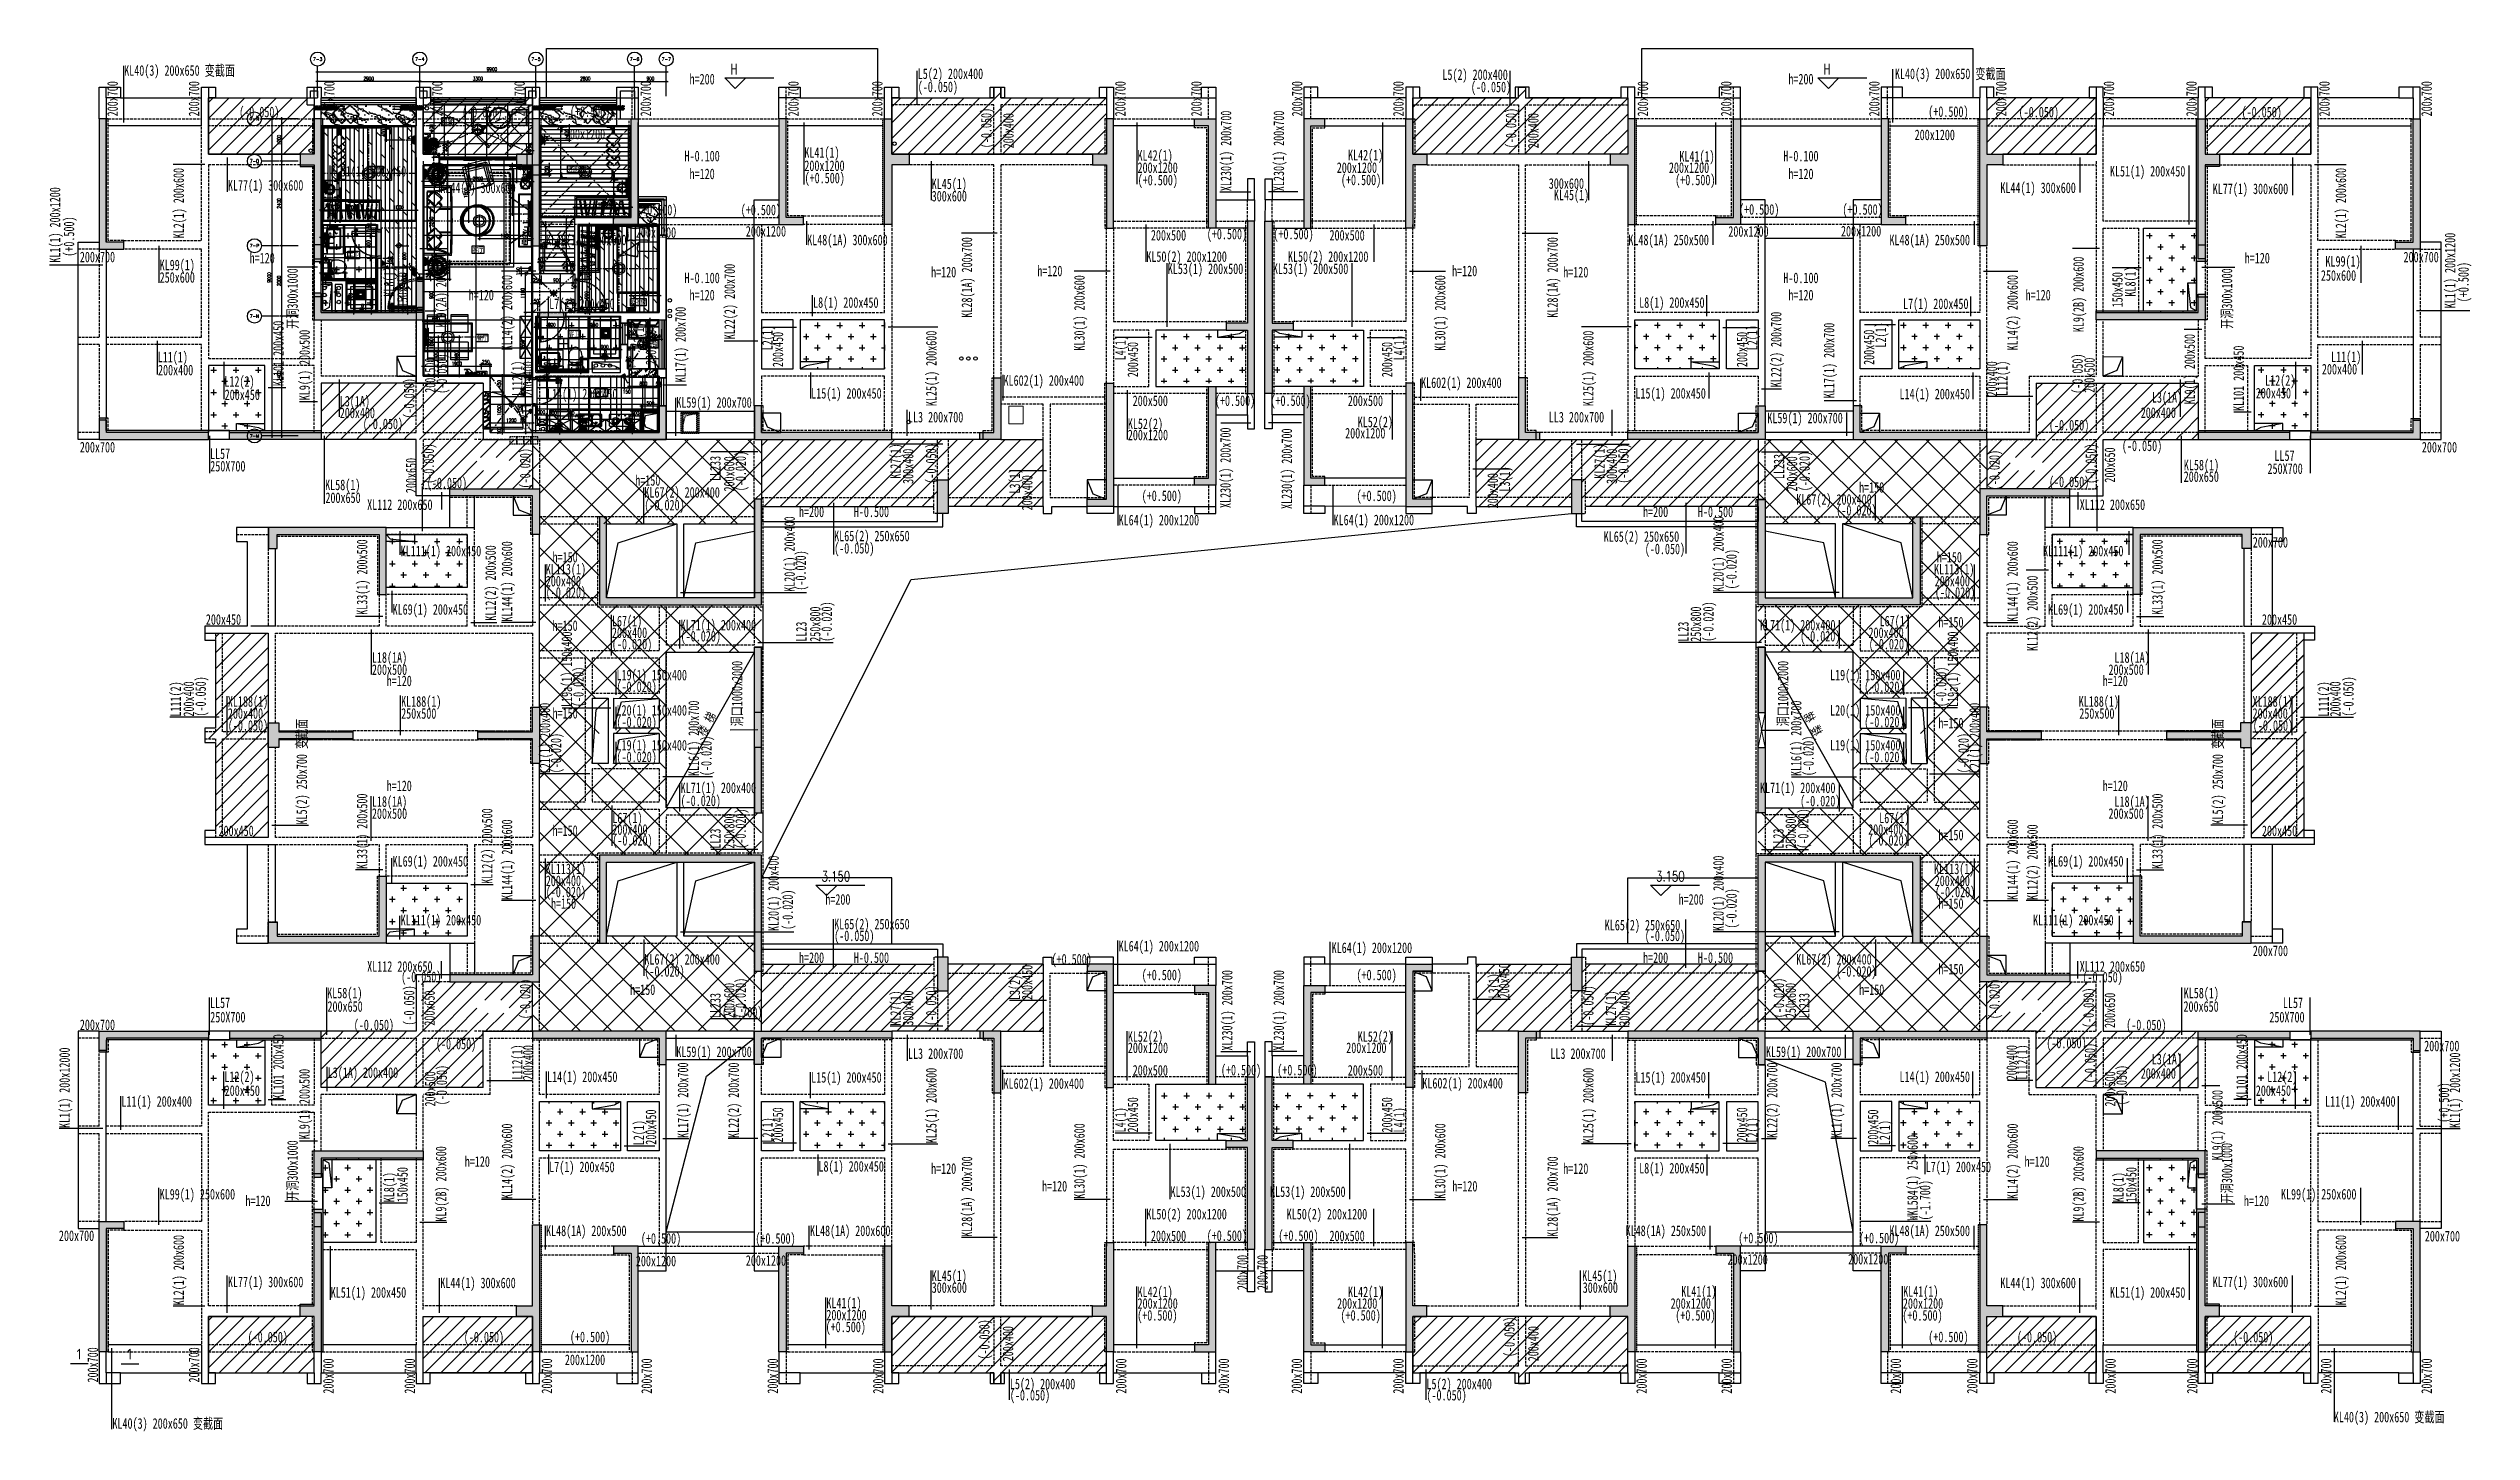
# Model space of a CAD drawing. Header units: millimetres. Extents: x 150839 to 219642, y 49429 to 88695.
import ezdxf
from ezdxf.enums import TextEntityAlignment as Align
from ezdxf.lldxf.tags import DXFTag
from ezdxf.xclip import XClip

# ---------------------------------------------------------------- set-up
doc = ezdxf.new("R2010")
doc.units = ezdxf.units.MM
doc.header["$LTSCALE"] = 300
doc.header["$XCLIPFRAME"] = 0
for name, pattern in [('115B家具$0$D-90北（无入户三房）$0$A7-73$1$DASH', [0.35, 0.25, -0.1]), ('CENTER', [50.8, 31.75, -6.35, 6.35, -6.35]), ('DASH', [0.35, 0.25, -0.1]), ('HIDDEN2', [0.1875, 0.125, -0.0625]), ('PHANTOM2', [1.25, 0.625, -0.125, 0.125, -0.125, 0.125, -0.125])]:
    doc.linetypes.add(name, pattern=pattern)
doc.layers.get('0').update_dxf_attribs({"color": 97})
doc.layers.get('DEFPOINTS').update_dxf_attribs({"color": 217, "linetype": 'HIDDEN2'})
for name, color, linetype in [('00-墙填充', 8, 'Continuous'), ('00-墙实线', 6, 'Continuous'), ('00-墙虚线-下层', 6, 'DASH'), ('00-平面洞口', 3, 'Continuous'), ('00-暗柱-填充', 8, 'Continuous'), ('00-板厚度', 7, 'Continuous'), ('00-板填充', 8, 'Continuous'), ('00-梁实线', 2, 'Continuous'), ('00-梁编号', 2, 'Continuous'), ('00-梁虚线', 4, 'DASH'), ('AXIS', 3, 'Continuous'), ('AXIS_TEXT', 7, 'Continuous'), ('C天-CEIL', 1, 'Continuous'), ('C天-CEILITE', 160, 'Continuous'), ('C天-LITEDIM', 3, 'Continuous'), ('DIM_ELEV', 3, 'Continuous'), ('D剖-SECT3', 65, 'Continuous'), ('E_detail', 125, 'Continuous'), ('EQUIP-动力', 1, 'Continuous'), ('EQUIP-照明', 3, 'Continuous'), ('EQUIP-箱柜', 3, 'Continuous'), ('EQUIP_地漏', 7, 'Continuous'), ('FLOOR DRAIN', 1, 'Continuous'), ('F平-FLOOR1', 1, 'Continuous'), ('HANDRAIL', 3, 'Continuous'), ('P平-ARCHWALL', 253, 'HIDDEN2'), ('P平-CURT', 253, 'Continuous'), ('P平-DOOR', 1, 'Continuous'), ('P平-FURN1', 1, 'Continuous'), ('P平-FURN2', 5, 'Continuous'), ('P平-PUBDIM', 3, 'Continuous'), ('P平-PUBTEXT', 5, 'Continuous'), ('P平-WALL1', 2, 'Continuous'), ('P平-WALL2', 65, 'Continuous'), ('P平-WALLDIM', 3, 'Continuous'), ('RC', 1, 'Continuous'), ('TEL_TEXT', 1, 'Continuous'), ('THICK', 6, 'Continuous'), ('VPIPE-凝结', 150, 'DASH'), ('VPIPE-废水', 91, 'DASH'), ('VPIPE-污水', 31, 'DASH'), ('VPIPE-通气', 3, 'DASH'), ('WALL', 4, 'Continuous'), ('WINDOW', 2, 'Continuous'), ('可视对讲', 1, 'Continuous'), ('家具', 8, 'Continuous'), ('弱电', 3, 'Continuous')]:
    doc.layers.add(name, color=color, linetype=linetype)
for name, color, linetype, lineweight in [('A-ANNO-DOTE-AXIS-TEXT', 7, 'Continuous', 9), ('A-FLOR-SPCL', 144, 'Continuous', 9), ('PUB_HATCH', 8, 'Continuous', 0), ('PUB_TEXT', 7, 'Continuous', 0), ('SEE', 51, 'Continuous', 0), ('墙洞门', 174, 'Continuous', 18)]:
    doc.layers.add(name, color=color, linetype=linetype, lineweight=lineweight)
doc.styles.add('115B家具$0$D-90北（无入户三房）$0$A7-73$1$-黑体', font='simhei.ttf', dxfattribs={"width": 0.8})
doc.styles.add('_SIMPLEX', font='romans.shx', dxfattribs={"width": 0.8, "bigfont": '0hztxt.shx'})
doc.styles.add('_TCH_AXIS', font='COMPLEX', dxfattribs={"bigfont": 'GBCBIG'})
doc.styles.add('_TCH_DIM', font='simplex.shx', dxfattribs={"width": 0.8, "bigfont": 'gbcbig.shx'})
doc.styles.add('_TEL_DIM', font='COMPLEX.shx')
doc.styles.add('A10-2栋平面_SEN20RSI$0$DIM_FONT', font='SIMPLEX.shx', dxfattribs={"width": 0.7, "bigfont": 'hztxt.shx'})
doc.styles.add('A10-2栋平面_SEN20RSI$0$STANDARD', font='txt4.shx', dxfattribs={"bigfont": 'fstxt.shx'})
doc.styles.add('COMPLEX', font='complex')
doc.styles.add('DIM', font='txt')
doc.styles.add('HZ2', font='txt', dxfattribs={"bigfont": 'hztxt2'})
doc.styles.get("Standard").update_dxf_attribs({"font": ''})
doc.styles.add('TSSD_Label', font='tssdeng.shx', dxfattribs={"width": 0.7, "bigfont": 'hztxt.shx'})
doc.styles.add('TXT', font='txt.shx', dxfattribs={"width": 0.7, "bigfont": '1.shx'})
doc.styles.add('繁黑体', font='')
doc.styles.add('结构海文', font='haiwenrs2015.shx', dxfattribs={"width": 0.7, "bigfont": 'haiwenhz.shx'})
doc.styles.add('黑体', font='simhei.ttf', dxfattribs={"width": 0.7})
doc.styles.get('Standard').set_extended_font_data('SimSun')
doc.styles.get('繁黑体').set_extended_font_data('SimSun')
tags = doc.linetypes.add('DASHED2', pattern=[0.375, 0.25, -0.125]).pattern_tags.tags
tags[6:7] = [DXFTag(74, 4), DXFTag(75, 0), DXFTag(340, '0'), DXFTag(46, 1.0), DXFTag(50, 0.0), DXFTag(44, 0.0), DXFTag(45, 0.0)]
tags[4:5] = [DXFTag(74, 4), DXFTag(75, 0), DXFTag(340, '0'), DXFTag(46, 1.0), DXFTag(50, 0.0), DXFTag(44, 0.0), DXFTag(45, 0.0)]
doc.dimstyles.new('大样50', dxfattribs={"dimscale": 0.5, "dimtxt": 200, "dimasz": 120, "dimexe": 100, "dimexo": 100, "dimgap": 60, "dimtad": 1, "dimdec": 0, "dimzin": 0, "dimdsep": 46, "dimtxsty": 'TXT', "dimblk": 'ARCHTICK', "dimcen": 0.09, "dimdle": 100, "dimclrd": 4, "dimclre": 3, "dimclrt": 65, "dimadec": 0, "dimazin": 0, "dimtfac": 1, "dimtdec": 0, "dimtix": 1, "dimtmove": 2, "dimatfit": 3, "dimldrblk": 'ARCHTICK', "dimfxl": 1, "dimtolj": 1, "dimtzin": 0, "dimarcsym": 0})

msp = doc.modelspace()

# ---------------------------------------------------------------- texts
at = {"layer": 'EQUIP-动力', "color": 1, "style": '_SIMPLEX'}
for s, height, width, p in [('T0×2', 97.2, 0.7, (164389.1, 83137.2)), ('TV', 93.31, 0.8, (164410.6, 83440.7))]:
    msp.add_text(s, height=height, rotation=90, dxfattribs=dict(at, width=width)).set_placement(p)
at = {"layer": 'EQUIP-动力', "color": 1, "text_generation_flag": 4, "width": 1, "flags": 9}
for p in [(164331.7, 84244.6), (164331.7, 83994.6), (164331.7, 83744.6)]:
    msp.add_attdef('A', p, '带保护接点暗装插座', height=0.005, rotation=90, dxfattribs=at)
at = {"layer": 'P平-FURN1', "color": 250, "style": '115B家具$0$D-90北（无入户三房）$0$A7-73$1$-黑体', "oblique": 360, "width": 0.8}
msp.add_text('热', height=112, rotation=270.000886, dxfattribs=at).set_placement((161522.3, 86135.6))
at = {"layer": 'P平-PUBTEXT', "color": 5, "style": '繁黑体', "width": 0.8}
for s, height, p in [('阳台', 137.5, (162170.9, 86627.3)), ('主人房', 125, (160121.1, 85255.5)), ('男孩房', 125, (165799.1, 85275)), ('主卫', 137.5, (159502.6, 82828.2)), ('客厅', 137.5, (163035.4, 82983)), ('女孩房', 125, (167588.8, 81491.8)), ('餐厅', 137.5, (163153, 80478.2)), ('客卫', 137.5, (165770.9, 80588.7)), ('阳台', 137.5, (167979.2, 80306.6)), ('厨房', 137.5, (166547.3, 78918.5))]:
    msp.add_text(s, height=height, dxfattribs=at).set_placement(p, align=Align.MIDDLE_CENTER)

# ---------------------------------------------------------------- blocks, each defined once
blk = doc.blocks.new('har')
at = {"color": 165, "linetype": 'Continuous'}
for p, q in [((-71495, -11302), (-71495, -10830)), ((-71455, -10790), (-70931, -10790)), ((-71046, -10790), (-71046, -11342)), ((-70931, -11342), (-71455, -11342))]:
    blk.add_line(p, q, dxfattribs=at)
at = {"color": 165}
for p, q in [((-71451, -11280), (-71451, -10853)), ((-71046, -10821), (-71419, -10821)), ((-70959, -10824), (-70983, -10824)), ((-70983, -10824), (-70983, -10891)), ((-70983, -10891), (-70959, -10891)), ((-70959, -10824), (-70959, -10790)), ((-70959, -11342), (-70959, -10891)), ((-70931, -11342), (-70931, -10790)), ((-71046, -11312), (-71419, -11312)), ((-71008, -11173), (-71021, -11173)), ((-71021, -11173), (-71021, -11225)), ((-71021, -11225), (-71008, -11225)), ((-71000, -11165), (-71009, -11165)), ((-71001, -11238), (-71009, -11238)), ((-71008, -11225), (-71008, -11173))]:
    blk.add_line(p, q, dxfattribs=at)
blk.add_circle((-70959, -10859), 14, dxfattribs=at)
at = {"color": 165, "linetype": 'Continuous'}
for centre, start, end in [((-71455, -10830), 90.00692, 180.00692), ((-71455, -11302), 180.00692, 270.00692)]:
    blk.add_arc(centre, 40, start, end, dxfattribs=at)
at = {"color": 165}
for centre, radius, start, end in [((-71419, -10853), 32, 90.00692, 180.00692), ((-71419, -11280), 32, 180.00692, 270.00692), ((-70893, -11200), 144, 169.20364, 180.00692), ((-70893, -11200), 144, 180.00692, 190.8102), ((-70949, -11189), 86.8, 155.27239, 169.20364), ((-70949, -11210), 86.8, 190.8102, 204.74145), ((-70984, -11173), 47.9, 131.96681, 155.27239), ((-70984, -11227), 47.9, 204.74145, 228.04704), ((-70943, -11209), 75.5, 192.46797, 194.47005), ((-71006, -11148), 15.2, 90.00692, 131.96681), ((-70984, -11219), 33.1, 194.47005, 211.91748), ((-71006, -11251), 15.2, 228.04704, 270.00692), ((-70984, -11184), 33.1, 148.09636, 161.09141), ((-71009, -11168), 3.23, 90.00692, 148.09636), ((-71009, -11235), 3.23, 211.91748, 270.00692), ((-71009, -11168), 3.23, 31.91748, 90.00692), ((-71009, -11235), 3.23, 270.00692, 328.09636), ((-71035, -11184), 33.1, 14.47005, 31.91748), ((-71035, -11219), 33.1, 328.09636, 345.54379), ((-71006, -11148), 15.2, 48.04704, 90.00692), ((-71006, -11251), 15.2, 270.00692, 311.96681), ((-71076, -11195), 75.5, 6.10519, 14.47005), ((-71076, -11209), 75.5, 345.54379, 353.90865), ((-71001, -11168), 3.23, 90.00692, 107.95236), ((-71001, -11168), 3.23, 31.91748, 90.00692), ((-71142, -11202), 142, 0.00692, 6.10519), ((-71142, -11202), 142, 353.90865, 0.00692), ((-71001, -11235), 3.23, 270.00692, 328.09636), ((-71026, -11184), 33.1, 14.47005, 31.91748), ((-71026, -11219), 33.1, 328.09636, 345.54379), ((-71028, -11173), 47.9, 24.74145, 48.04704), ((-71028, -11227), 47.9, 311.96681, 335.27239), ((-71067, -11195), 75.5, 6.10519, 14.47005), ((-71067, -11209), 75.5, 345.54379, 353.90865), ((-71134, -11202), 142, 0.00692, 6.10519), ((-71134, -11202), 142, 353.90865, 0.00692), ((-71063, -11189), 86.8, 10.8102, 24.74145), ((-71063, -11210), 86.8, 335.27239, 349.20364), ((-71120, -11200), 144, 0.00692, 10.8102), ((-71120, -11200), 144, 349.20364, 0.00692)]:
    blk.add_arc(centre, radius, start, end, dxfattribs=at)
at = {"color": 165, "flags": 9}
for tag, style, width in [('XSIZE', 'A10-2栋平面_SEN20RSI$0$STANDARD', 0.8), ('YSIZE', 'A10-2栋平面_SEN20RSI$0$STANDARD', 0.8), ('XSIZE', 'A10-2栋平面_SEN20RSI$0$DIM_FONT', 0.7), ('YSIZE', 'A10-2栋平面_SEN20RSI$0$DIM_FONT', 0.7)]:
    blk.add_attdef(tag, (-70931, -11066), '', height=0.5, rotation=180.00692, dxfattribs=dict(at, style=style, width=width))
blk = doc.blocks.new('$DorLib2D$00000138')
at = {"color": 0, "linetype": 'Continuous'}
for p, q in [((-0.288, 0), (-0.288, 0.154)), ((-0.288, 0.154), (0, 0.154)), ((0, 0.154), (0, 0)), ((0.288, 0.154), (0, 0.154)), ((0.288, 0), (0.288, 0.154)), ((-0.5, -0.14), (-0.5, 0)), ((-0.5, 0), (-0.219, 0)), ((-0.219, -0.14), (-0.5, -0.14)), ((0, 0), (-0.288, 0)), ((-0.219, 0), (-0.219, -0.14)), ((-0.186, -0.186), (-0.037, -0.186)), ((-0.037, -0.186), (-0.102, -0.258)), ((-0.102, -0.258), (-0.102, -0.186)), ((0, 0), (0.288, 0)), ((0.186, -0.186), (0.037, -0.186)), ((0.037, -0.186), (0.102, -0.258)), ((0.102, -0.258), (0.102, -0.186)), ((0.219, 0), (0.219, -0.14)), ((0.5, 0), (0.219, 0)), ((0.219, -0.14), (0.5, -0.14)), ((0.5, 0), (0.5, -0.195)), ((0.5, -0.14), (0.5, 0))]:
    blk.add_line(p, q, dxfattribs=at)
blk = doc.blocks.new('$DorLib2D$00000001')
for p, q in [((0.45, 0.975), (0.5, 0.975)), ((0.45, 0), (0.45, 0.975)), ((0.5, 0), (0.5, 0.975)), ((0.5, 0), (0.45, 0))]:
    blk.add_line(p, q)
at = {"lineweight": 13}
blk.add_arc((0.475, 0), 0.975, 91.46928, 180, dxfattribs=at)
blk = doc.blocks.new('df')
at = {"layer": '00-墙填充'}
for points in [[(913290, 67030), (913290, 63330), (913990, 63330), (913990, 63530), (913490, 63530), (913490, 67030)], [(919640, 62980), (919640, 67030), (919390, 67030), (919390, 66030), (918990, 66030), (918990, 65730), (919390, 65730), (919390, 62980)], [(925590, 66030), (925140, 66030), (925140, 65730), (925590, 65730), (925590, 63430), (925840, 63430), (925840, 67030), (925590, 67030)], [(928390, 64030), (927890, 64030), (927890, 64230), (928390, 64230), (928390, 67030), (928590, 67030), (928590, 64030)], [(932790, 64030), (933290, 64030), (933290, 64230), (932790, 64230), (932790, 67030), (932590, 67030), (932590, 64030)], [(935790, 66029), (936290, 66030), (936290, 65729), (935790, 65729), (935790, 64029), (935540, 64030), (935540, 67029), (935790, 67029)], [(941890, 66029), (941490, 66029), (941490, 65730), (941890, 65729), (941890, 63929), (942090, 63929), (942090, 67029), (941890, 67029)], [(944390, 67030), (944990, 67030), (944990, 63930), (944790, 63930), (944790, 66830), (944390, 66830)], [(948090, 67031), (947490, 67031), (947490, 63931), (947690, 63931), (947690, 66831), (948090, 66831)], [(950591, 66030), (950990, 66030), (950990, 65730), (950591, 65730), (950590, 63930), (950391, 63930), (950391, 67030), (950591, 67030)], [(956690, 66030), (956190, 66030), (956190, 65730), (956690, 65730), (956690, 64030), (956940, 64030), (956941, 67030), (956691, 67030)], [(959690, 64030), (959190, 64030), (959190, 64230), (959690, 64230), (959691, 67030), (959891, 67030), (959890, 64030)], [(964090, 64030), (964590, 64030), (964590, 64230), (964090, 64230), (964091, 67030), (963891, 67030), (963890, 64030)], [(966891, 66030), (967340, 66030), (967341, 65730), (966891, 65730), (966890, 63430), (966640, 63430), (966641, 67030), (966891, 67030)], [(972840, 62979), (972841, 67029), (973091, 67029), (973091, 66029), (973491, 66029), (973491, 65729), (973091, 65729), (973090, 62979)], [(979190, 67029), (979190, 63329), (978490, 63329), (978490, 63529), (978990, 63529), (978990, 67029)], [(945890, 64130), (945890, 61230), (945290, 61230), (945290, 61030), (945890, 61030), (945890, 59230), (946090, 59230), (946090, 64130)], [(946590, 64131), (946590, 61231), (947190, 61231), (947190, 61031), (946590, 61031), (946590, 59231), (946390, 59231), (946390, 64131)], [(919640, 61580), (919640, 61980), (919390, 61980), (919390, 61330), (922490, 61330), (922490, 61580)], [(972840, 61579), (972840, 61979), (973090, 61979), (973090, 61329), (969990, 61330), (969990, 61580)], [(938690, 59680), (938890, 59680), (938890, 57930), (938390, 57930), (938390, 58130), (938690, 58130)], [(941890, 58930), (941890, 59530), (942090, 59530), (942090, 56030), (941890, 56030), (941340, 56030), (941340, 56230), (941890, 56230)], [(944790, 59430), (944990, 59430), (944990, 56630), (944390, 56630), (944390, 56830), (944790, 56830)], [(947690, 59431), (947490, 59431), (947490, 56631), (948090, 56631), (948090, 56831), (947690, 56831)], [(950590, 58930), (950590, 59530), (950390, 59530), (950390, 56030), (950590, 56030), (951140, 56030), (951140, 56230), (950590, 56230)], [(953790, 59680), (953590, 59680), (953590, 57930), (954090, 57930), (954090, 58130), (953790, 58130)], [(913290, 58530), (913290, 57930), (916390, 57930), (916390, 58180), (913490, 58180), (913490, 58530)], [(929190, 58130), (929190, 58880), (929390, 58880), (929390, 58130), (929390, 57930), (925590, 57930), (925590, 58130), (925790, 58130)], [(932090, 58130), (932090, 58880), (931890, 58880), (931890, 58130), (931890, 57930), (935790, 57930), (935790, 58130), (935790, 58130), (935590, 58130)], [(960390, 58130), (960390, 58880), (960590, 58880), (960590, 58130), (960590, 57930), (956690, 57930), (956690, 58130), (956690, 58130), (956890, 58130)], [(963290, 58130), (963290, 58880), (963090, 58880), (963090, 58130), (963090, 57930), (966890, 57930), (966890, 58130), (966690, 58130)], [(979190, 58529), (979190, 57929), (976090, 57929), (976090, 58179), (978990, 58179), (978990, 58529)], [(916990, 57930), (916990, 58180), (917990, 58180), (918190, 58180), (919590, 58180), (919590, 57930)], [(975490, 57929), (975490, 58179), (974490, 58179), (974290, 58179), (972890, 58179), (972890, 57929)], [(923240, 56530), (925790, 56530), (925790, 55230), (925590, 55230), (925590, 56330), (923240, 56330)], [(937090, 56780), (937390, 56780), (937390, 55830), (937090, 55830)], [(955390, 56780), (955090, 56780), (955090, 55830), (955390, 55830)], [(969240, 56530), (966690, 56530), (966690, 55230), (966890, 55230), (966890, 56330), (969240, 56330)], [(927490, 55730), (927490, 53230), (932090, 53230), (932090, 56230), (931890, 56230), (931890, 53430), (927690, 53430), (927690, 55730)], [(964990, 55730), (964990, 53230), (960390, 53230), (960389, 56229), (960589, 56229), (960590, 53430), (964790, 53430), (964790, 55730)], [(921440, 53530), (921440, 55430), (918090, 55430), (918090, 54830), (918340, 54830), (918340, 55230), (921240, 55230), (921240, 53530)], [(971040, 53530), (971040, 55430), (974390, 55430), (974390, 54830), (974140, 54830), (974140, 55230), (971240, 55230), (971240, 53530)], [(932090, 52030), (931890, 52030), (931890, 50179), (932090, 50179), (932090, 50180)], [(960390, 52030), (960590, 52030), (960590, 50179), (960390, 50179), (960390, 50179)], [(925790, 50330), (925790, 48730), (925590, 48730), (925590, 49405), (924040, 49405), (924040, 49655), (925590, 49655), (925590, 50330)], [(966690, 50330), (966690, 48730), (966890, 48730), (966890, 49405), (968440, 49405), (968440, 49655), (966890, 49655), (966890, 50330)], [(920490, 49405), (918390, 49405), (918390, 49180), (918090, 49180), (918090, 49880), (918390, 49880), (918390, 49655), (920490, 49655)], [(971990, 49405), (974090, 49405), (974090, 49180), (974390, 49180), (974390, 49880), (974090, 49880), (974090, 49655), (971990, 49655)], [(932090, 49180), (931890, 49180), (931890, 49180), (931890, 47330), (932090, 47330)], [(960390, 49180), (960590, 49180), (960590, 49179), (960590, 47329), (960390, 47329)], [(932090, 46130), (927490, 46130), (927490, 43630), (927690, 43630), (927690, 45930), (931890, 45930), (931890, 42830), (932090, 42830)], [(960390, 46129), (964990, 46130), (964990, 43630), (964790, 43630), (964790, 45930), (960590, 45929), (960590, 42829), (960390, 42829)], [(921440, 45530), (921440, 43630), (918090, 43630), (918090, 44230), (918340, 44230), (918340, 43830), (921240, 43830), (921240, 45530)], [(971040, 45530), (971040, 43630), (974390, 43630), (974390, 44230), (974140, 44230), (974140, 43830), (971240, 43830), (971240, 45530)], [(923240, 42530), (925790, 42530), (925790, 43830), (925590, 43830), (925590, 42730), (923240, 42730)], [(969240, 42530), (966690, 42530), (966690, 43830), (966890, 43830), (966890, 42730), (969240, 42730)], [(937090, 42280), (937390, 42280), (937390, 43230), (937090, 43230)], [(941890, 40130), (941890, 39530), (942090, 39530), (942090, 43030), (941890, 43030), (941340, 43030), (941340, 42830), (941890, 42830)], [(950590, 40129), (950590, 39529), (950390, 39529), (950390, 43029), (950590, 43029), (951140, 43029), (951140, 42829), (950590, 42829)], [(955390, 42279), (955090, 42279), (955090, 43229), (955390, 43229)], [(944790, 39630), (944990, 39630), (944990, 42430), (944390, 42430), (944390, 42230), (944790, 42230)], [(947690, 39629), (947490, 39629), (947490, 42429), (948090, 42429), (948090, 42229), (947690, 42229)], [(913290, 40530), (913290, 41130), (916390, 41130), (916390, 40880), (913490, 40880), (913490, 40530)], [(916990, 41130), (916990, 40880), (917990, 40880), (918190, 40880), (919590, 40880), (919590, 41130)], [(929190, 40930), (929190, 40180), (929390, 40180), (929390, 40930), (929390, 41130), (925590, 41130), (925590, 40930), (925790, 40930)], [(932090, 40930), (932090, 40180), (931890, 40180), (931890, 40930), (931890, 41130), (935790, 41130), (935790, 40930), (935790, 40930), (935590, 40930)], [(938690, 39380), (938890, 39380), (938890, 41130), (938390, 41130), (938390, 40930), (938690, 40930)], [(953790, 39379), (953590, 39379), (953590, 41129), (954090, 41129), (954090, 40929), (953790, 40929)], [(960390, 40929), (960390, 40179), (960590, 40179), (960590, 40929), (960590, 41129), (956690, 41129), (956690, 40929), (956690, 40929), (956890, 40929)], [(963290, 40929), (963290, 40179), (963090, 40179), (963090, 40929), (963090, 41129), (966890, 41130), (966890, 40930), (966690, 40930)], [(975490, 41130), (975490, 40880), (974490, 40880), (974290, 40880), (972890, 40880), (972890, 41130)], [(979190, 40530), (979190, 41130), (976090, 41130), (976090, 40880), (978990, 40880), (978990, 40530)], [(945890, 34930), (945890, 37830), (945290, 37830), (945290, 38030), (945890, 38030), (945890, 39830), (946090, 39830), (946090, 34930)], [(946590, 34929), (946590, 37829), (947190, 37829), (947190, 38029), (946590, 38029), (946590, 39829), (946390, 39829), (946390, 34929)], [(919640, 37480), (919640, 37080), (919390, 37080), (919390, 37730), (922490, 37730), (922490, 37480)], [(972840, 37480), (972840, 37080), (973090, 37080), (973090, 37730), (969990, 37730), (969990, 37480)], [(919640, 36080), (919640, 32030), (919390, 32030), (919390, 33030), (918990, 33030), (918990, 33330), (919390, 33330), (919390, 36080)], [(972840, 36080), (972841, 32030), (973091, 32030), (973091, 33030), (973491, 33030), (973491, 33330), (973091, 33330), (973090, 36080)], [(913290, 32030), (913290, 35730), (913990, 35730), (913990, 35530), (913490, 35530), (913490, 32030)], [(925590, 33030), (925140, 33030), (925140, 33330), (925590, 33330), (925590, 35630), (925840, 35630), (925840, 32030), (925590, 32030)], [(941890, 33030), (941490, 33030), (941490, 33330), (941890, 33330), (941890, 35130), (942090, 35130), (942090, 32030), (941890, 32030)], [(944390, 32030), (944990, 32030), (944990, 35130), (944790, 35130), (944790, 32230), (944390, 32230)], [(948090, 32029), (947490, 32029), (947490, 35129), (947690, 35129), (947690, 32229), (948090, 32229)], [(950591, 33029), (950990, 33029), (950990, 33329), (950591, 33329), (950590, 35129), (950391, 35129), (950391, 32029), (950591, 32029)], [(966891, 33030), (967340, 33030), (967341, 33330), (966891, 33330), (966890, 35630), (966640, 35630), (966641, 32030), (966891, 32030)], [(979190, 32030), (979190, 35730), (978490, 35730), (978490, 35530), (978990, 35530), (978990, 32030)], [(928390, 35030), (927890, 35030), (927890, 34830), (928390, 34830), (928390, 32030), (928590, 32030), (928590, 35030)], [(932790, 35030), (933290, 35030), (933290, 34830), (932790, 34830), (932790, 32030), (932590, 32030), (932590, 35030)], [(935790, 33030), (936290, 33030), (936290, 33330), (935790, 33330), (935790, 35030), (935540, 35030), (935540, 32030), (935790, 32030)], [(956690, 33029), (956190, 33029), (956190, 33329), (956690, 33329), (956690, 35029), (956940, 35029), (956941, 32029), (956691, 32029)], [(959690, 35029), (959190, 35029), (959190, 34829), (959690, 34829), (959691, 32029), (959891, 32029), (959890, 35029)], [(964090, 35030), (964590, 35030), (964590, 34830), (964090, 34830), (964091, 32030), (963891, 32030), (963890, 35030)]]:
    blk.add_hatch(color=8, dxfattribs=at).paths.add_polyline_path(points)
at = {"layer": '00-暗柱-填充'}
blk.add_hatch(color=8, dxfattribs=at).paths.add_polyline_path([(932090, 50180), (931890, 50180), (931890, 49180), (932090, 49180)])
at = {"layer": '00-墙实线', "color": 8}
for p, q in [((913290, 67030), (913290, 63330)), ((913490, 67030), (913290, 67030)), ((913490, 63530), (913490, 67030)), ((919640, 67030), (919390, 67030)), ((919390, 67030), (919390, 66030)), ((919640, 62980), (919640, 67030)), ((972840, 62979), (972841, 67029)), ((972841, 67029), (973091, 67029)), ((973091, 67029), (973091, 66029)), ((978990, 63529), (978990, 67029)), ((978990, 67029), (979190, 67029)), ((979190, 67029), (979190, 63329)), ((919390, 66030), (918990, 66030)), ((918990, 66030), (918990, 65730)), ((918990, 65730), (919390, 65730)), ((919390, 65730), (919390, 62980)), ((973091, 65729), (973090, 62979)), ((973091, 66029), (973491, 66029)), ((973491, 65729), (973091, 65729)), ((973491, 66029), (973491, 65729)), ((913290, 63330), (913990, 63330)), ((913990, 63530), (913490, 63530)), ((913990, 63330), (913990, 63530)), ((978490, 63329), (978490, 63529)), ((978490, 63529), (978990, 63529)), ((979190, 63329), (978490, 63329)), ((919390, 62980), (919640, 62980)), ((973090, 62979), (972840, 62979)), ((919640, 61980), (919390, 61980)), ((919390, 61980), (919390, 61330)), ((919640, 61580), (919640, 61980)), ((972840, 61579), (972840, 61979)), ((972840, 61979), (973090, 61979)), ((973090, 61979), (973090, 61329)), ((919390, 61330), (919390, 61330)), ((919390, 61330), (922490, 61330)), ((922490, 61580), (919640, 61580)), ((922490, 61330), (922490, 61580)), ((969990, 61330), (969990, 61580)), ((969990, 61580), (972840, 61579)), ((973090, 61329), (969990, 61330)), ((973090, 61329), (973090, 61329)), ((944790, 59430), (944990, 59430)), ((944790, 56830), (944790, 59430)), ((944990, 59430), (944990, 56630)), ((947690, 59431), (947490, 59431)), ((947490, 59431), (947490, 56631)), ((947690, 56831), (947690, 59431)), ((913290, 58530), (913290, 57930)), ((913490, 58530), (913290, 58530)), ((913490, 58180), (913490, 58530)), ((978990, 58179), (978990, 58529)), ((978990, 58529), (979190, 58529)), ((979190, 58529), (979190, 57929)), ((913290, 57930), (916390, 57930)), ((916390, 58180), (913490, 58180)), ((916390, 57930), (916390, 58180)), ((916990, 57930), (916990, 58180)), ((916990, 58180), (917990, 58180)), ((919590, 57930), (916990, 57930)), ((917990, 58180), (917990, 58180)), ((917990, 58180), (918190, 58180)), ((918190, 58180), (918190, 58180)), ((918190, 58180), (919590, 58180)), ((919590, 58180), (919590, 57930)), ((974290, 58179), (972890, 58179)), ((972890, 58179), (972890, 57929)), ((972890, 57929), (975490, 57929)), ((974490, 58179), (974290, 58179)), ((974290, 58179), (974290, 58179)), ((975490, 58179), (974490, 58179)), ((974490, 58179), (974490, 58179)), ((975490, 57929), (975490, 58179)), ((976090, 57929), (976090, 58179)), ((976090, 58179), (978990, 58179)), ((979190, 57929), (976090, 57929)), ((944390, 56630), (944390, 56830)), ((944390, 56830), (944790, 56830)), ((944990, 56630), (944390, 56630)), ((947490, 56631), (948090, 56631)), ((948090, 56831), (947690, 56831)), ((948090, 56631), (948090, 56831)), ((932090, 56230), (931890, 56230)), ((931890, 56230), (931890, 53430)), ((932090, 53230), (932090, 56230)), ((960390, 53230), (960389, 56229)), ((960389, 56229), (960589, 56229)), ((960589, 56229), (960590, 53430)), ((927490, 55730), (927490, 53230)), ((927690, 55730), (927490, 55730)), ((927690, 53430), (927690, 55730)), ((964790, 53430), (964790, 55730)), ((964790, 55730), (964990, 55730)), ((964990, 55730), (964990, 53230)), ((927490, 53230), (932090, 53230)), ((931890, 53430), (927690, 53430)), ((964990, 53230), (960390, 53230)), ((960590, 53430), (964790, 53430)), ((932090, 52030), (931890, 52030)), ((931890, 52030), (931890, 47330)), ((932090, 47330), (932090, 52030)), ((960390, 47329), (960390, 52030)), ((960390, 52030), (960590, 52030)), ((960590, 52030), (960590, 47329)), ((931890, 47330), (932090, 47330)), ((960590, 47329), (960390, 47329)), ((944990, 42430), (944390, 42430)), ((944390, 42430), (944390, 42230)), ((944390, 42230), (944790, 42230)), ((944790, 42230), (944790, 39630)), ((944990, 39630), (944990, 42430)), ((947490, 39629), (947490, 42429)), ((947490, 42429), (948090, 42429)), ((948090, 42229), (947690, 42229)), ((947690, 42229), (947690, 39629)), ((948090, 42429), (948090, 42229)), ((913290, 40530), (913290, 41130)), ((913290, 41130), (916390, 41130)), ((916390, 40880), (913490, 40880)), ((913490, 40880), (913490, 40530)), ((916390, 41130), (916390, 40880)), ((916990, 41130), (916990, 40880)), ((919590, 41130), (916990, 41130)), ((916990, 40880), (917990, 40880)), ((917990, 40880), (917990, 40880)), ((917990, 40880), (918190, 40880)), ((918190, 40880), (918190, 40880)), ((918190, 40880), (919590, 40880)), ((919590, 40880), (919590, 41130)), ((972890, 40880), (972890, 41130)), ((972890, 41130), (975490, 41130)), ((974290, 40880), (972890, 40880)), ((974490, 40880), (974290, 40880)), ((974290, 40880), (974290, 40880)), ((975490, 40880), (974490, 40880)), ((974490, 40880), (974490, 40880)), ((975490, 41130), (975490, 40880)), ((979190, 41130), (976090, 41130)), ((976090, 41130), (976090, 40880)), ((976090, 40880), (978990, 40880)), ((978990, 40880), (978990, 40530)), ((979190, 40530), (979190, 41130)), ((913490, 40530), (913290, 40530)), ((978990, 40530), (979190, 40530)), ((944790, 39630), (944990, 39630)), ((947690, 39629), (947490, 39629)), ((919390, 37080), (919390, 37730)), ((919390, 37730), (919390, 37730)), ((919390, 37730), (922490, 37730)), ((919640, 37480), (919640, 37080)), ((922490, 37480), (919640, 37480)), ((922490, 37730), (922490, 37480)), ((973090, 37730), (969990, 37730)), ((969990, 37730), (969990, 37480)), ((969990, 37480), (972840, 37480)), ((972840, 37480), (972840, 37080)), ((973090, 37080), (973090, 37730)), ((973090, 37730), (973090, 37730)), ((919640, 37080), (919390, 37080)), ((972840, 37080), (973090, 37080)), ((919390, 33330), (919390, 36080)), ((919390, 36080), (919640, 36080)), ((919640, 36080), (919640, 32030)), ((972840, 36080), (972841, 32030)), ((973090, 36080), (972840, 36080)), ((973091, 33330), (973090, 36080)), ((913290, 32030), (913290, 35730)), ((913290, 35730), (913990, 35730)), ((913990, 35530), (913490, 35530)), ((913490, 35530), (913490, 32030)), ((913990, 35730), (913990, 35530)), ((979190, 35730), (978490, 35730)), ((978490, 35730), (978490, 35530)), ((978490, 35530), (978990, 35530)), ((978990, 35530), (978990, 32030)), ((979190, 32030), (979190, 35730)), ((918990, 33030), (918990, 33330)), ((918990, 33330), (919390, 33330)), ((919390, 33030), (918990, 33030)), ((919390, 32030), (919390, 33030)), ((973491, 33330), (973091, 33330)), ((973091, 32030), (973091, 33030)), ((973091, 33030), (973491, 33030)), ((973491, 33030), (973491, 33330)), ((913490, 32030), (913290, 32030)), ((919640, 32030), (919390, 32030)), ((972841, 32030), (973091, 32030)), ((978990, 32030), (979190, 32030))]:
    blk.add_line(p, q, dxfattribs=at)
at = {"layer": '00-墙实线', "color": 8, "linetype": 'ByBlock'}
for p, q in [((925840, 67030), (925590, 67030)), ((925590, 67030), (925590, 66030)), ((925840, 63430), (925840, 67030)), ((928390, 64230), (928390, 67030)), ((928390, 67030), (928590, 67030)), ((928590, 67030), (928590, 64030)), ((932790, 67030), (932590, 67030)), ((932590, 67030), (932590, 64030)), ((932790, 64230), (932790, 67030)), ((935540, 64030), (935540, 67029)), ((935540, 67029), (935790, 67029)), ((935790, 67029), (935790, 66029)), ((942090, 67029), (941890, 67029)), ((941890, 67029), (941890, 66029)), ((942090, 63929), (942090, 67029)), ((944390, 67030), (944990, 67030)), ((944390, 66830), (944390, 67030)), ((944790, 66830), (944390, 66830)), ((944790, 63930), (944790, 66830)), ((944990, 67030), (944990, 63930)), ((948090, 67031), (947490, 67031)), ((947490, 67031), (947490, 63931)), ((947690, 63931), (947690, 66831)), ((947690, 66831), (948090, 66831)), ((948090, 66831), (948090, 67031)), ((950391, 63930), (950391, 67030)), ((950391, 67030), (950591, 67030)), ((950591, 67030), (950591, 66030)), ((956691, 67030), (956690, 66030)), ((956941, 67030), (956691, 67030)), ((956940, 64030), (956941, 67030)), ((959690, 64230), (959691, 67030)), ((959691, 67030), (959891, 67030)), ((959891, 67030), (959890, 64030)), ((963891, 67030), (963890, 64030)), ((964091, 67030), (963891, 67030)), ((964090, 64230), (964091, 67030)), ((966640, 63430), (966641, 67030)), ((966641, 67030), (966891, 67030)), ((966891, 67030), (966891, 66030)), ((925590, 66030), (925140, 66030)), ((925140, 66030), (925140, 65730)), ((925140, 65730), (925590, 65730)), ((925590, 65730), (925590, 63430)), ((935790, 66029), (936290, 66030)), ((936290, 65729), (935790, 65729)), ((935790, 65729), (935790, 64029)), ((936290, 66030), (936290, 65729)), ((941890, 66029), (941490, 66029)), ((941490, 66029), (941490, 65730)), ((941490, 65730), (941890, 65729)), ((941890, 65729), (941890, 63929)), ((950591, 65730), (950590, 63930)), ((950591, 66030), (950990, 66030)), ((950990, 65730), (950591, 65730)), ((950990, 66030), (950990, 65730)), ((956690, 66030), (956190, 66030)), ((956190, 66030), (956190, 65730)), ((956190, 65730), (956690, 65730)), ((956690, 65730), (956690, 64030)), ((966891, 65730), (966890, 63430)), ((966891, 66030), (967340, 66030)), ((967341, 65730), (966891, 65730)), ((967340, 66030), (967341, 65730)), ((927890, 64030), (927890, 64230)), ((927890, 64230), (928390, 64230)), ((928390, 64030), (927890, 64030)), ((928590, 64030), (928390, 64030)), ((932590, 64030), (932790, 64030)), ((933290, 64230), (932790, 64230)), ((932790, 64030), (933290, 64030)), ((933290, 64030), (933290, 64230)), ((935790, 64029), (935540, 64030)), ((945890, 64130), (945890, 61230)), ((946090, 64130), (945890, 64130)), ((946090, 59230), (946090, 64130)), ((946390, 59231), (946390, 64131)), ((946390, 64131), (946590, 64131)), ((946590, 64131), (946590, 61231)), ((956690, 64030), (956940, 64030)), ((959190, 64030), (959190, 64230)), ((959190, 64230), (959690, 64230)), ((959690, 64030), (959190, 64030)), ((959890, 64030), (959690, 64030)), ((963890, 64030), (964090, 64030)), ((964590, 64230), (964090, 64230)), ((964090, 64030), (964590, 64030)), ((964590, 64030), (964590, 64230)), ((925590, 63430), (925840, 63430)), ((941890, 63929), (942090, 63929)), ((944990, 63930), (944790, 63930)), ((947490, 63931), (947690, 63931)), ((950590, 63930), (950391, 63930)), ((966890, 63430), (966640, 63430)), ((945890, 61230), (945290, 61230)), ((945290, 61230), (945290, 61030)), ((945290, 61030), (945890, 61030)), ((945890, 61030), (945890, 59230)), ((946590, 61231), (947190, 61231)), ((947190, 61031), (946590, 61031)), ((946590, 61031), (946590, 59231)), ((947190, 61231), (947190, 61031)), ((938690, 59680), (938890, 59680)), ((938690, 58130), (938690, 59680)), ((938890, 59680), (938890, 57930)), ((941890, 58930), (941890, 59530)), ((941890, 59530), (941890, 59530)), ((941890, 59530), (942090, 59530)), ((942090, 59530), (942090, 56030)), ((945890, 59230), (946090, 59230)), ((946590, 59231), (946390, 59231)), ((950590, 59530), (950390, 59530)), ((950390, 59530), (950390, 56030)), ((950590, 58930), (950590, 59530)), ((950590, 59530), (950590, 59530)), ((953790, 59680), (953590, 59680)), ((953590, 59680), (953590, 57930)), ((953790, 58130), (953790, 59680)), ((929190, 58130), (929190, 58880)), ((929190, 58880), (929390, 58880)), ((929390, 58880), (929390, 58130)), ((932090, 58880), (931890, 58880)), ((931890, 58880), (931890, 58130)), ((932090, 58130), (932090, 58880)), ((941890, 58930), (941890, 58930)), ((941890, 56230), (941890, 58930)), ((950590, 58930), (950590, 58930)), ((950590, 56230), (950590, 58930)), ((960390, 58130), (960390, 58880)), ((960390, 58880), (960590, 58880)), ((960590, 58880), (960590, 58130)), ((963290, 58880), (963090, 58880)), ((963090, 58880), (963090, 58130)), ((963290, 58130), (963290, 58880)), ((925590, 57930), (925590, 58130)), ((925590, 58130), (925590, 58130)), ((925590, 58130), (925790, 58130)), ((929390, 57930), (925590, 57930)), ((925790, 58130), (925790, 58130)), ((925790, 58130), (929190, 58130)), ((929390, 58130), (929390, 57930)), ((931890, 58130), (931890, 57930)), ((931890, 57930), (935790, 57930)), ((935590, 58130), (932090, 58130)), ((935790, 58130), (935590, 58130)), ((935590, 58130), (935590, 58130)), ((935790, 57930), (935790, 58130)), ((935790, 58130), (935790, 58130)), ((938390, 57930), (938390, 58130)), ((938390, 58130), (938690, 58130)), ((938890, 57930), (938390, 57930)), ((953590, 57930), (954090, 57930)), ((954090, 58130), (953790, 58130)), ((954090, 57930), (954090, 58130)), ((956690, 57930), (956690, 58130)), ((956690, 58130), (956690, 58130)), ((956690, 58130), (956890, 58130)), ((960590, 57930), (956690, 57930)), ((956890, 58130), (956890, 58130)), ((956890, 58130), (960390, 58130)), ((960590, 58130), (960590, 57930)), ((963090, 58130), (963090, 57930)), ((963090, 57930), (966890, 57930)), ((966690, 58130), (963290, 58130)), ((966890, 58130), (966690, 58130)), ((966690, 58130), (966690, 58130)), ((966890, 57930), (966890, 58130)), ((966890, 58130), (966890, 58130)), ((923240, 56530), (925790, 56530)), ((923240, 56330), (923240, 56530)), ((925790, 56530), (925790, 55230)), ((937090, 56780), (937390, 56780)), ((937090, 55830), (937090, 56780)), ((937390, 56780), (937390, 55830)), ((955390, 56780), (955090, 56780)), ((955090, 56780), (955090, 55830)), ((955390, 55830), (955390, 56780)), ((969240, 56530), (966690, 56530)), ((966690, 56530), (966690, 55230)), ((969240, 56330), (969240, 56530)), ((925590, 56330), (923240, 56330)), ((925590, 55230), (925590, 56330)), ((937390, 55830), (937090, 55830)), ((941340, 56030), (941340, 56230)), ((941340, 56230), (941890, 56230)), ((941890, 56030), (941340, 56030)), ((942090, 56030), (941890, 56030)), ((950390, 56030), (950590, 56030)), ((951140, 56230), (950590, 56230)), ((950590, 56030), (951140, 56030)), ((951140, 56030), (951140, 56230)), ((955090, 55830), (955390, 55830)), ((966890, 55230), (966890, 56330)), ((966890, 56330), (969240, 56330)), ((921440, 55430), (918090, 55430)), ((918090, 55430), (918090, 54830)), ((918340, 54830), (918340, 55230)), ((918340, 55230), (921240, 55230)), ((921240, 55230), (921240, 53530)), ((921440, 53530), (921440, 55430)), ((925790, 55230), (925590, 55230)), ((966690, 55230), (966890, 55230)), ((971040, 53530), (971040, 55430)), ((971040, 55430), (974390, 55430)), ((974140, 55230), (971240, 55230)), ((971240, 55230), (971240, 53530)), ((974140, 54830), (974140, 55230)), ((974390, 55430), (974390, 54830)), ((918090, 54830), (918340, 54830)), ((974390, 54830), (974140, 54830)), ((921240, 53530), (921440, 53530)), ((971240, 53530), (971040, 53530)), ((925590, 49655), (925590, 50330)), ((925590, 50330), (925790, 50330)), ((925790, 50330), (925790, 48730)), ((966690, 50330), (966690, 48730)), ((966890, 50330), (966690, 50330)), ((966890, 49655), (966890, 50330)), ((918090, 49180), (918090, 49880)), ((918090, 49880), (918390, 49880)), ((918390, 49880), (918390, 49655)), ((918390, 49655), (920490, 49655)), ((920490, 49655), (920490, 49405)), ((924040, 49405), (924040, 49655)), ((924040, 49655), (925590, 49655)), ((968440, 49655), (966890, 49655)), ((968440, 49405), (968440, 49655)), ((974090, 49655), (971990, 49655)), ((971990, 49655), (971990, 49405)), ((974390, 49880), (974090, 49880)), ((974090, 49880), (974090, 49655)), ((974390, 49180), (974390, 49880)), ((918390, 49180), (918090, 49180)), ((920490, 49405), (918390, 49405)), ((918390, 49405), (918390, 49180)), ((925590, 49405), (924040, 49405)), ((925590, 48730), (925590, 49405)), ((966890, 48730), (966890, 49405)), ((966890, 49405), (968440, 49405)), ((971990, 49405), (974090, 49405)), ((974090, 49405), (974090, 49180)), ((974090, 49180), (974390, 49180)), ((925790, 48730), (925590, 48730)), ((966690, 48730), (966890, 48730)), ((932090, 46130), (927490, 46130)), ((927490, 46130), (927490, 43630)), ((932090, 42830), (932090, 46130)), ((960390, 46129), (964990, 46130)), ((960390, 42829), (960390, 46129)), ((964990, 46130), (964990, 43630)), ((921240, 43830), (921240, 45530)), ((921240, 45530), (921440, 45530)), ((921440, 45530), (921440, 43630)), ((927690, 43630), (927690, 45930)), ((927690, 45930), (931890, 45930)), ((931890, 45930), (931890, 42830)), ((964790, 45930), (960590, 45929)), ((960590, 45929), (960590, 42829)), ((964790, 43630), (964790, 45930)), ((971040, 45530), (971040, 43630)), ((971240, 45530), (971040, 45530)), ((971240, 43830), (971240, 45530)), ((918090, 43630), (918090, 44230)), ((918090, 44230), (918340, 44230)), ((918340, 44230), (918340, 43830)), ((974390, 44230), (974140, 44230)), ((974140, 44230), (974140, 43830)), ((974390, 43630), (974390, 44230)), ((921440, 43630), (918090, 43630)), ((918340, 43830), (921240, 43830)), ((925790, 43830), (925590, 43830)), ((925590, 43830), (925590, 42730)), ((925790, 42530), (925790, 43830)), ((927490, 43630), (927690, 43630)), ((964990, 43630), (964790, 43630)), ((966690, 42530), (966690, 43830)), ((966690, 43830), (966890, 43830)), ((966890, 43830), (966890, 42730)), ((971040, 43630), (974390, 43630)), ((974140, 43830), (971240, 43830)), ((925590, 42730), (923240, 42730)), ((923240, 42730), (923240, 42530)), ((931890, 42830), (932090, 42830)), ((937390, 43230), (937090, 43230)), ((937090, 43230), (937090, 42280)), ((937390, 42280), (937390, 43230)), ((941890, 43030), (941340, 43030)), ((941340, 43030), (941340, 42830)), ((941340, 42830), (941890, 42830)), ((942090, 43030), (941890, 43030)), ((941890, 42830), (941890, 40130)), ((942090, 39530), (942090, 43030)), ((950390, 39529), (950390, 43029)), ((950390, 43029), (950590, 43029)), ((950590, 43029), (951140, 43029)), ((951140, 42829), (950590, 42829)), ((950590, 42829), (950590, 40129)), ((951140, 43029), (951140, 42829)), ((955090, 42279), (955090, 43229)), ((955090, 43229), (955390, 43229)), ((955390, 43229), (955390, 42279)), ((960590, 42829), (960390, 42829)), ((966890, 42730), (969240, 42730)), ((969240, 42730), (969240, 42530)), ((923240, 42530), (925790, 42530)), ((937090, 42280), (937390, 42280)), ((955390, 42279), (955090, 42279)), ((969240, 42530), (966690, 42530)), ((929390, 41130), (925590, 41130)), ((925590, 41130), (925590, 40930)), ((925590, 40930), (925590, 40930)), ((925590, 40930), (925790, 40930)), ((925790, 40930), (925790, 40930)), ((925790, 40930), (929190, 40930)), ((929190, 40930), (929190, 40180)), ((929390, 40930), (929390, 41130)), ((929390, 40180), (929390, 40930)), ((931890, 40930), (931890, 41130)), ((931890, 41130), (935790, 41130)), ((931890, 40180), (931890, 40930)), ((932090, 40930), (932090, 40180)), ((935590, 40930), (932090, 40930)), ((935790, 40930), (935590, 40930)), ((935590, 40930), (935590, 40930)), ((935790, 41130), (935790, 40930)), ((935790, 40930), (935790, 40930)), ((938890, 41130), (938390, 41130)), ((938390, 41130), (938390, 40930)), ((938390, 40930), (938690, 40930)), ((938690, 40930), (938690, 39380)), ((938890, 39380), (938890, 41130)), ((953590, 39379), (953590, 41129)), ((953590, 41129), (954090, 41129)), ((954090, 40929), (953790, 40929)), ((953790, 40929), (953790, 39379)), ((954090, 41129), (954090, 40929)), ((960590, 41129), (956690, 41129)), ((956690, 41129), (956690, 40929)), ((956690, 40929), (956690, 40929)), ((956690, 40929), (956890, 40929)), ((956890, 40929), (956890, 40929)), ((956890, 40929), (960390, 40929)), ((960390, 40929), (960390, 40179)), ((960590, 40929), (960590, 41129)), ((960590, 40179), (960590, 40929)), ((963090, 41129), (966890, 41130)), ((963090, 40929), (963090, 41129)), ((963090, 40179), (963090, 40929)), ((963290, 40929), (963290, 40179)), ((966690, 40930), (963290, 40929)), ((966890, 40930), (966690, 40930)), ((966690, 40930), (966690, 40930)), ((966890, 41130), (966890, 40930)), ((966890, 40930), (966890, 40930)), ((929190, 40180), (929390, 40180)), ((932090, 40180), (931890, 40180)), ((941890, 40130), (941890, 40130)), ((941890, 40130), (941890, 39530)), ((950590, 40129), (950590, 40129)), ((950590, 40129), (950590, 39529)), ((960390, 40179), (960590, 40179)), ((963290, 40179), (963090, 40179)), ((938690, 39380), (938890, 39380)), ((941890, 39530), (941890, 39530)), ((941890, 39530), (942090, 39530)), ((945890, 38030), (945890, 39830)), ((945890, 39830), (946090, 39830)), ((946090, 39830), (946090, 34930)), ((946590, 39829), (946390, 39829)), ((946390, 39829), (946390, 34929)), ((946590, 38029), (946590, 39829)), ((950590, 39529), (950390, 39529)), ((950590, 39529), (950590, 39529)), ((953790, 39379), (953590, 39379)), ((945290, 37830), (945290, 38030)), ((945290, 38030), (945890, 38030)), ((947190, 38029), (946590, 38029)), ((947190, 37829), (947190, 38029)), ((945890, 37830), (945290, 37830)), ((945890, 34930), (945890, 37830)), ((946590, 34929), (946590, 37829)), ((946590, 37829), (947190, 37829)), ((925590, 33330), (925590, 35630)), ((925590, 35630), (925840, 35630)), ((925840, 35630), (925840, 32030)), ((941890, 33330), (941890, 35130)), ((941890, 35130), (942090, 35130)), ((942090, 35130), (942090, 32030)), ((944990, 35130), (944790, 35130)), ((944790, 35130), (944790, 32230)), ((944990, 32030), (944990, 35130)), ((947490, 32029), (947490, 35129)), ((947490, 35129), (947690, 35129)), ((947690, 35129), (947690, 32229)), ((950590, 35129), (950391, 35129)), ((950391, 35129), (950391, 32029)), ((950591, 33329), (950590, 35129)), ((966890, 35630), (966640, 35630)), ((966640, 35630), (966641, 32030)), ((966891, 33330), (966890, 35630)), ((928390, 35030), (927890, 35030)), ((927890, 35030), (927890, 34830)), ((927890, 34830), (928390, 34830)), ((928590, 35030), (928390, 35030)), ((928390, 34830), (928390, 32030)), ((928590, 32030), (928590, 35030)), ((932590, 32030), (932590, 35030)), ((932590, 35030), (932790, 35030)), ((932790, 35030), (933290, 35030)), ((933290, 34830), (932790, 34830)), ((932790, 34830), (932790, 32030)), ((933290, 35030), (933290, 34830)), ((935790, 35030), (935540, 35030)), ((935540, 35030), (935540, 32030)), ((935790, 33330), (935790, 35030)), ((946090, 34930), (945890, 34930)), ((946390, 34929), (946590, 34929)), ((956690, 33329), (956690, 35029)), ((956690, 35029), (956940, 35029)), ((956940, 35029), (956941, 32029)), ((959690, 35029), (959190, 35029)), ((959190, 35029), (959190, 34829)), ((959190, 34829), (959690, 34829)), ((959890, 35029), (959690, 35029)), ((959690, 34829), (959691, 32029)), ((959891, 32029), (959890, 35029)), ((963891, 32030), (963890, 35030)), ((963890, 35030), (964090, 35030)), ((964090, 35030), (964590, 35030)), ((964590, 34830), (964090, 34830)), ((964090, 34830), (964091, 32030)), ((964590, 35030), (964590, 34830)), ((925140, 33030), (925140, 33330)), ((925140, 33330), (925590, 33330)), ((925590, 33030), (925140, 33030)), ((925590, 32030), (925590, 33030)), ((936290, 33330), (935790, 33330)), ((935790, 33030), (936290, 33030)), ((935790, 32030), (935790, 33030)), ((936290, 33030), (936290, 33330)), ((941490, 33030), (941490, 33330)), ((941490, 33330), (941890, 33330)), ((941890, 33030), (941490, 33030)), ((941890, 32030), (941890, 33030)), ((950990, 33329), (950591, 33329)), ((950591, 33029), (950990, 33029)), ((950591, 32029), (950591, 33029)), ((950990, 33029), (950990, 33329)), ((956190, 33029), (956190, 33329)), ((956190, 33329), (956690, 33329)), ((956690, 33029), (956190, 33029)), ((956691, 32029), (956690, 33029)), ((967341, 33330), (966891, 33330)), ((966891, 33030), (967340, 33030)), ((966891, 32030), (966891, 33030)), ((967340, 33030), (967341, 33330)), ((925840, 32030), (925590, 32030)), ((928390, 32030), (928590, 32030)), ((932790, 32030), (932590, 32030)), ((935540, 32030), (935790, 32030)), ((942090, 32030), (941890, 32030)), ((944790, 32230), (944390, 32230)), ((944390, 32230), (944390, 32030)), ((944390, 32030), (944990, 32030)), ((948090, 32029), (947490, 32029)), ((947690, 32229), (948090, 32229)), ((948090, 32229), (948090, 32029)), ((950391, 32029), (950591, 32029)), ((956941, 32029), (956691, 32029)), ((959691, 32029), (959891, 32029)), ((964091, 32030), (963891, 32030)), ((966641, 32030), (966891, 32030))]:
    blk.add_line(p, q, dxfattribs=at)
at = {"layer": '00-墙虚线-下层', "color": 8}
for p, q in [((913290, 67030), (913290, 63330)), ((913540, 67030), (913290, 67030)), ((913540, 63580), (913540, 67030)), ((919390, 67030), (919340, 67030)), ((919340, 67030), (919340, 66030)), ((928340, 64280), (928340, 67030)), ((928340, 67030), (928590, 67030)), ((928590, 67030), (928590, 64030)), ((932840, 67030), (932590, 67030)), ((932590, 67030), (932590, 64030)), ((932840, 64280), (932840, 67030)), ((942090, 67029), (941840, 67029)), ((941840, 67029), (941840, 66029)), ((942090, 63929), (942090, 67029)), ((944390, 67030), (944990, 67030)), ((944390, 66780), (944390, 67030)), ((944740, 66780), (944390, 66780)), ((944740, 63930), (944740, 66780)), ((944990, 67030), (944990, 63930)), ((948090, 67031), (947490, 67031)), ((947490, 67031), (947490, 63931)), ((947740, 63931), (947740, 66781)), ((947740, 66781), (948090, 66781)), ((948090, 66781), (948090, 67031)), ((950391, 63930), (950391, 67030)), ((950391, 67030), (950641, 67030)), ((950641, 67030), (950641, 66030)), ((959640, 64280), (959641, 67030)), ((959641, 67030), (959891, 67030)), ((959891, 67030), (959890, 64030)), ((963891, 67030), (963890, 64030)), ((964141, 67030), (963891, 67030)), ((964140, 64280), (964141, 67030)), ((973090, 67029), (973140, 67029)), ((973140, 67029), (973140, 66029)), ((978940, 63579), (978940, 67029)), ((978940, 67029), (979190, 67029)), ((979190, 67029), (979190, 63329)), ((919340, 66030), (918990, 66030)), ((918990, 66030), (918990, 65730)), ((918990, 65730), (918990, 65680)), ((918990, 65680), (919340, 65680)), ((919340, 65680), (919340, 61330)), ((941840, 66029), (941490, 66029)), ((941490, 66029), (941490, 65730)), ((941490, 65730), (941840, 65729)), ((941840, 65729), (941840, 63929)), ((950641, 65730), (950640, 63930)), ((950641, 66030), (950990, 66030)), ((950990, 65730), (950641, 65730)), ((950990, 66030), (950990, 65730)), ((973140, 66029), (973491, 66029)), ((973491, 65679), (973140, 65679)), ((973140, 65679), (973140, 61329)), ((973491, 66029), (973491, 65729)), ((973491, 65729), (973491, 65679)), ((927890, 64030), (927890, 64280)), ((927890, 64280), (928340, 64280)), ((928390, 64030), (927890, 64030)), ((928590, 64030), (928390, 64030)), ((932590, 64030), (932790, 64030)), ((932790, 64030), (933290, 64030)), ((933290, 64280), (932840, 64280)), ((933290, 64030), (933290, 64280)), ((945840, 64130), (945840, 61280)), ((946090, 64130), (945840, 64130)), ((946090, 59230), (946090, 64130)), ((946390, 59231), (946390, 64131)), ((946390, 64131), (946640, 64131)), ((946640, 64131), (946640, 61281)), ((959190, 64030), (959190, 64280)), ((959190, 64280), (959640, 64280)), ((959690, 64030), (959190, 64030)), ((959890, 64030), (959690, 64030)), ((963890, 64030), (964090, 64030)), ((964090, 64030), (964590, 64030)), ((964590, 64280), (964140, 64280)), ((964590, 64030), (964590, 64280)), ((913290, 63330), (913990, 63330)), ((913990, 63580), (913540, 63580)), ((913990, 63330), (913990, 63580)), ((941840, 63929), (942090, 63929)), ((944990, 63930), (944740, 63930)), ((947490, 63931), (947740, 63931)), ((950640, 63930), (950391, 63930)), ((978490, 63329), (978490, 63579)), ((978490, 63579), (978940, 63579)), ((979190, 63329), (978490, 63329)), ((919340, 61330), (919390, 61330)), ((945840, 61280), (945290, 61280)), ((945290, 61280), (945290, 61030)), ((946640, 61281), (947190, 61281)), ((947190, 61281), (947190, 61031)), ((973140, 61329), (973090, 61329)), ((945290, 61030), (945840, 61030)), ((945840, 61030), (945840, 59230)), ((947190, 61031), (946640, 61031)), ((946640, 61031), (946640, 59231)), ((938640, 59680), (938890, 59680)), ((938640, 58180), (938640, 59680)), ((938890, 59680), (938890, 57930)), ((941840, 58930), (941840, 59530)), ((941840, 59530), (941840, 59530)), ((941840, 59530), (942090, 59530)), ((942090, 59530), (942090, 56030)), ((944740, 59430), (944990, 59430)), ((944740, 56880), (944740, 59430)), ((944990, 59430), (944990, 56630)), ((945840, 59230), (946090, 59230)), ((946640, 59231), (946390, 59231)), ((947740, 59431), (947490, 59431)), ((947490, 59431), (947490, 56631)), ((947740, 56881), (947740, 59431)), ((950640, 59530), (950390, 59530)), ((950390, 59530), (950390, 56030)), ((950640, 58930), (950640, 59530)), ((950640, 59530), (950640, 59530)), ((953840, 59680), (953590, 59680)), ((953590, 59680), (953590, 57930)), ((953840, 58180), (953840, 59680)), ((913290, 58530), (913290, 57930)), ((913540, 58530), (913290, 58530)), ((913540, 58180), (913540, 58530)), ((929140, 58180), (929140, 58880)), ((929140, 58880), (929390, 58880)), ((929390, 58880), (929390, 58130)), ((932140, 58880), (931890, 58880)), ((931890, 58880), (931890, 58130)), ((932140, 58180), (932140, 58880)), ((941840, 58930), (941840, 58930)), ((941840, 56280), (941840, 58930)), ((950640, 58930), (950640, 58930)), ((950640, 56280), (950640, 58930)), ((960340, 58180), (960340, 58880)), ((960340, 58880), (960590, 58880)), ((960590, 58880), (960590, 58130)), ((963340, 58880), (963090, 58880)), ((963090, 58880), (963090, 58130)), ((963340, 58180), (963340, 58880)), ((978940, 58179), (978940, 58529)), ((978940, 58529), (979190, 58529)), ((979190, 58529), (979190, 57929)), ((913290, 57930), (916390, 57930)), ((916390, 58180), (913540, 58180)), ((916390, 57930), (916390, 58180)), ((916990, 57930), (916990, 58180)), ((916990, 58180), (917990, 58180)), ((919590, 57930), (916990, 57930)), ((917990, 58180), (917990, 58180)), ((917990, 58180), (918190, 58180)), ((918190, 58180), (918190, 58180)), ((918190, 58180), (919590, 58180)), ((919590, 58180), (919590, 57930)), ((925590, 57930), (925590, 58180)), ((925590, 58180), (925590, 58180)), ((925590, 58180), (925790, 58180)), ((929390, 57930), (925590, 57930)), ((925790, 58180), (925790, 58180)), ((925790, 58180), (929140, 58180)), ((929390, 58130), (929390, 57930)), ((931890, 58130), (931890, 57930)), ((931890, 57930), (935790, 57930)), ((935590, 58180), (932140, 58180)), ((935790, 58180), (935590, 58180)), ((935590, 58180), (935590, 58180)), ((935790, 57930), (935790, 58180)), ((935790, 58180), (935790, 58180)), ((938390, 57930), (938390, 58180)), ((938390, 58180), (938640, 58180)), ((938890, 57930), (938390, 57930)), ((953590, 57930), (954090, 57930)), ((954090, 58180), (953840, 58180)), ((954090, 57930), (954090, 58180)), ((956690, 57930), (956690, 58180)), ((956690, 58180), (956690, 58180)), ((956690, 58180), (956890, 58180)), ((960590, 57930), (956690, 57930)), ((956890, 58180), (956890, 58180)), ((956890, 58180), (960340, 58180)), ((960590, 58130), (960590, 57930)), ((963090, 58130), (963090, 57930)), ((963090, 57930), (966890, 57930)), ((966690, 58180), (963340, 58180)), ((966890, 58180), (966690, 58180)), ((966690, 58180), (966690, 58180)), ((966890, 57930), (966890, 58180)), ((966890, 58180), (966890, 58180)), ((974290, 58179), (972890, 58179)), ((972890, 58179), (972890, 57929)), ((972890, 57929), (975490, 57929)), ((974490, 58179), (974290, 58179)), ((974290, 58179), (974290, 58179)), ((975490, 58179), (974490, 58179)), ((974490, 58179), (974490, 58179)), ((975490, 57929), (975490, 58179)), ((976090, 57929), (976090, 58179)), ((976090, 58179), (978940, 58179)), ((979190, 57929), (976090, 57929)), ((923240, 56530), (925790, 56530)), ((923240, 56280), (923240, 56530)), ((925790, 56530), (925790, 55230)), ((936990, 55830), (936990, 56780)), ((936990, 56780), (937090, 56780)), ((944390, 56630), (944390, 56880)), ((944390, 56880), (944740, 56880)), ((944990, 56630), (944390, 56630)), ((947490, 56631), (948090, 56631)), ((948090, 56881), (947740, 56881)), ((948090, 56631), (948090, 56881)), ((955490, 56780), (955390, 56780)), ((955490, 55830), (955490, 56780)), ((969240, 56530), (966690, 56530)), ((966690, 56530), (966690, 55230)), ((969240, 56280), (969240, 56530)), ((925540, 56280), (923240, 56280)), ((925540, 55230), (925540, 56280)), ((932140, 56230), (931890, 56230)), ((931890, 56230), (931890, 53430)), ((932140, 53180), (932140, 56230)), ((937090, 55830), (936990, 55830)), ((941340, 56030), (941340, 56280)), ((941340, 56280), (941840, 56280)), ((941890, 56030), (941340, 56030)), ((942090, 56030), (941890, 56030)), ((950390, 56030), (950590, 56030)), ((950590, 56030), (951140, 56030)), ((951140, 56280), (950640, 56280)), ((951140, 56030), (951140, 56280)), ((955390, 55830), (955490, 55830)), ((960339, 56229), (960589, 56229)), ((960340, 53179), (960339, 56229)), ((960589, 56229), (960590, 53430)), ((966940, 55230), (966940, 56280)), ((966940, 56280), (969240, 56280)), ((921440, 55430), (918090, 55430)), ((918090, 55430), (918090, 54830)), ((918340, 54830), (918340, 55180)), ((918340, 55180), (921190, 55180)), ((921190, 55180), (921190, 53530)), ((921440, 53530), (921440, 55430)), ((925790, 55230), (925540, 55230)), ((927440, 55730), (927440, 53180)), ((927690, 55730), (927440, 55730)), ((927690, 53430), (927690, 55730)), ((964790, 53430), (964790, 55730)), ((964790, 55730), (965040, 55730)), ((965040, 55730), (965040, 53180)), ((966690, 55230), (966940, 55230)), ((971040, 53530), (971040, 55430)), ((971040, 55430), (974390, 55430)), ((974140, 55180), (971290, 55180)), ((971290, 55180), (971290, 53530)), ((974140, 54830), (974140, 55180)), ((974390, 55430), (974390, 54830)), ((918090, 54830), (918340, 54830)), ((974390, 54830), (974140, 54830)), ((921190, 53530), (921440, 53530)), ((927440, 53180), (932140, 53180)), ((931890, 53430), (927690, 53430)), ((965040, 53180), (960340, 53179)), ((960590, 53430), (964790, 53430)), ((971290, 53530), (971040, 53530)), ((932140, 52030), (931890, 52030)), ((931890, 52030), (931890, 47330)), ((932140, 47330), (932140, 52030)), ((960340, 47329), (960340, 52030)), ((960340, 52030), (960590, 52030)), ((960590, 52030), (960590, 47329)), ((925540, 49655), (925540, 50330)), ((925540, 50330), (925790, 50330)), ((925790, 50330), (925790, 48730)), ((966690, 50330), (966690, 48730)), ((966940, 50330), (966690, 50330)), ((966940, 49655), (966940, 50330)), ((918090, 49180), (918090, 49880)), ((918090, 49880), (918390, 49880)), ((918390, 49880), (918390, 49655)), ((918390, 49655), (920490, 49655)), ((920490, 49655), (920490, 49405)), ((924040, 49405), (924040, 49655)), ((924040, 49655), (925540, 49655)), ((968440, 49655), (966940, 49655)), ((968440, 49405), (968440, 49655)), ((974090, 49655), (971990, 49655)), ((971990, 49655), (971990, 49405)), ((974390, 49880), (974090, 49880)), ((974090, 49880), (974090, 49655)), ((974390, 49180), (974390, 49880)), ((918390, 49180), (918090, 49180)), ((920490, 49405), (918390, 49405)), ((918390, 49405), (918390, 49180)), ((925540, 49405), (924040, 49405)), ((925540, 48730), (925540, 49405)), ((966940, 48730), (966940, 49405)), ((966940, 49405), (968440, 49405)), ((971990, 49405), (974090, 49405)), ((974090, 49405), (974090, 49180)), ((974090, 49180), (974390, 49180)), ((925790, 48730), (925540, 48730)), ((966690, 48730), (966940, 48730)), ((931890, 47330), (932140, 47330)), ((960590, 47329), (960340, 47329)), ((932140, 46180), (927440, 46180)), ((927440, 46180), (927440, 43630)), ((932140, 42830), (932140, 46180)), ((960340, 46179), (965040, 46180)), ((960340, 42829), (960340, 46179)), ((965040, 46180), (965040, 43630)), ((921190, 43880), (921190, 45530)), ((921190, 45530), (921440, 45530)), ((921440, 45530), (921440, 43630)), ((927690, 43630), (927690, 45930)), ((927690, 45930), (931890, 45930)), ((931890, 45930), (931890, 42830)), ((964790, 45930), (960590, 45929)), ((960590, 45929), (960590, 42829)), ((964790, 43630), (964790, 45930)), ((971040, 45530), (971040, 43630)), ((971290, 45530), (971040, 45530)), ((971290, 43880), (971290, 45530)), ((918090, 43630), (918090, 44230)), ((918090, 44230), (918340, 44230)), ((918340, 44230), (918340, 43880)), ((974390, 44230), (974140, 44230)), ((974140, 44230), (974140, 43880)), ((974390, 43630), (974390, 44230)), ((921440, 43630), (918090, 43630)), ((918340, 43880), (921190, 43880)), ((925790, 43830), (925540, 43830)), ((925540, 43830), (925540, 42780)), ((925790, 42530), (925790, 43830)), ((927440, 43630), (927690, 43630)), ((965040, 43630), (964790, 43630)), ((966690, 42530), (966690, 43830)), ((966690, 43830), (966940, 43830)), ((966940, 43830), (966940, 42780)), ((971040, 43630), (974390, 43630)), ((974140, 43880), (971290, 43880)), ((925540, 42780), (923240, 42780)), ((923240, 42780), (923240, 42530)), ((931890, 42830), (932140, 42830)), ((937090, 43229), (936990, 43230)), ((936990, 43230), (936990, 42280)), ((941890, 43030), (941340, 43030)), ((941340, 43030), (941340, 42780)), ((941340, 42780), (941840, 42780)), ((941840, 42780), (941840, 40130)), ((942090, 43030), (941890, 43030)), ((942090, 39530), (942090, 43030)), ((950390, 39529), (950390, 43029)), ((950390, 43029), (950590, 43029)), ((950590, 43029), (951140, 43029)), ((951140, 42779), (950640, 42779)), ((950640, 42779), (950640, 40129)), ((951140, 43029), (951140, 42779)), ((955390, 43229), (955490, 43229)), ((955490, 43229), (955490, 42279)), ((960590, 42829), (960340, 42829)), ((966940, 42780), (969240, 42780)), ((969240, 42780), (969240, 42530)), ((923240, 42530), (925790, 42530)), ((936990, 42280), (937090, 42280)), ((944990, 42430), (944390, 42430)), ((944390, 42430), (944390, 42180)), ((944390, 42180), (944740, 42180)), ((944740, 42180), (944740, 39630)), ((944990, 39630), (944990, 42430)), ((947490, 39629), (947490, 42429)), ((947490, 42429), (948090, 42429)), ((948090, 42179), (947740, 42179)), ((947740, 42179), (947740, 39629)), ((948090, 42429), (948090, 42179)), ((955490, 42279), (955390, 42279)), ((969240, 42530), (966690, 42530)), ((913290, 40530), (913290, 41130)), ((913290, 41130), (916390, 41130)), ((916390, 40880), (913540, 40880)), ((913540, 40880), (913540, 40530)), ((916390, 41130), (916390, 40880)), ((916990, 41130), (916990, 40880)), ((919590, 41130), (916990, 41130)), ((916990, 40880), (917990, 40880)), ((917990, 40880), (917990, 40880)), ((917990, 40880), (918190, 40880)), ((918190, 40880), (918190, 40880)), ((918190, 40880), (919590, 40880)), ((919590, 40880), (919590, 41130)), ((929390, 41130), (925590, 41130)), ((925590, 41130), (925590, 40880)), ((925590, 40880), (925590, 40880)), ((925590, 40880), (925790, 40880)), ((925790, 40880), (925790, 40880)), ((925790, 40880), (929140, 40880)), ((929140, 40880), (929140, 40180)), ((929390, 40930), (929390, 41130)), ((929390, 40180), (929390, 40930)), ((931890, 40930), (931890, 41130)), ((931890, 41130), (935790, 41130)), ((931890, 40180), (931890, 40930)), ((932140, 40880), (932140, 40180)), ((935590, 40880), (932140, 40880)), ((935790, 40880), (935590, 40880)), ((935590, 40880), (935590, 40880)), ((935790, 41130), (935790, 40880)), ((935790, 40880), (935790, 40880)), ((938890, 41130), (938390, 41130)), ((938390, 41130), (938390, 40880)), ((938390, 40880), (938640, 40880)), ((938640, 40880), (938640, 39380)), ((938890, 39380), (938890, 41130)), ((953590, 39379), (953590, 41129)), ((953590, 41129), (954090, 41129)), ((954090, 40879), (953840, 40879)), ((953840, 40879), (953840, 39379)), ((954090, 41129), (954090, 40879)), ((960590, 41129), (956690, 41129)), ((956690, 41129), (956690, 40879)), ((956690, 40879), (956690, 40879)), ((956690, 40879), (956890, 40879)), ((956890, 40879), (956890, 40879)), ((956890, 40879), (960340, 40879)), ((960340, 40879), (960340, 40179)), ((960590, 40929), (960590, 41129)), ((960590, 40179), (960590, 40929)), ((963090, 41129), (966890, 41130)), ((963090, 40929), (963090, 41129)), ((963090, 40179), (963090, 40929)), ((963340, 40880), (963340, 40179)), ((966690, 40880), (963340, 40880)), ((966890, 40880), (966690, 40880)), ((966690, 40880), (966690, 40880)), ((966890, 41130), (966890, 40880)), ((966890, 40880), (966890, 40880)), ((972890, 40880), (972890, 41130)), ((972890, 41130), (975490, 41130)), ((974290, 40880), (972890, 40880)), ((974490, 40880), (974290, 40880)), ((974290, 40880), (974290, 40880)), ((975490, 40880), (974490, 40880)), ((974490, 40880), (974490, 40880)), ((975490, 41130), (975490, 40880)), ((979190, 41130), (976090, 41130)), ((976090, 41130), (976090, 40880)), ((976090, 40880), (978940, 40880)), ((978940, 40880), (978940, 40530)), ((979190, 40530), (979190, 41130)), ((913540, 40530), (913290, 40530)), ((929140, 40180), (929390, 40180)), ((932140, 40180), (931890, 40180)), ((941840, 40130), (941840, 40130)), ((941840, 40130), (941840, 39530)), ((950640, 40129), (950640, 40129)), ((950640, 40129), (950640, 39529)), ((960340, 40179), (960590, 40179)), ((963340, 40179), (963090, 40179)), ((978940, 40530), (979190, 40530)), ((938640, 39380), (938890, 39380)), ((941840, 39530), (941840, 39530)), ((941840, 39530), (942090, 39530)), ((944740, 39630), (944990, 39630)), ((945840, 38030), (945840, 39830)), ((945840, 39830), (946090, 39830)), ((946090, 39830), (946090, 34930)), ((946640, 39829), (946390, 39829)), ((946390, 39829), (946390, 34929)), ((946640, 38029), (946640, 39829)), ((947740, 39629), (947490, 39629)), ((950640, 39529), (950390, 39529)), ((950640, 39529), (950640, 39529)), ((953840, 39379), (953590, 39379)), ((945290, 37780), (945290, 38030)), ((945290, 38030), (945840, 38030)), ((947190, 38029), (946640, 38029)), ((947190, 37779), (947190, 38029)), ((919340, 33380), (919340, 37730)), ((919340, 37730), (919390, 37730)), ((945840, 37780), (945290, 37780)), ((945840, 34930), (945840, 37780)), ((946640, 34929), (946640, 37779)), ((946640, 37779), (947190, 37779)), ((973140, 37730), (973090, 37730)), ((973140, 33380), (973140, 37730)), ((913290, 32030), (913290, 35730)), ((913290, 35730), (913990, 35730)), ((913990, 35480), (913540, 35480)), ((913540, 35480), (913540, 32030)), ((913990, 35730), (913990, 35480)), ((941840, 33330), (941840, 35130)), ((941840, 35130), (942090, 35130)), ((942090, 35130), (942090, 32030)), ((944990, 35130), (944740, 35130)), ((944740, 35130), (944740, 32280)), ((944990, 32030), (944990, 35130)), ((947490, 32029), (947490, 35129)), ((947490, 35129), (947740, 35129)), ((947740, 35129), (947740, 32279)), ((950640, 35129), (950391, 35129)), ((950391, 35129), (950391, 32029)), ((950641, 33329), (950640, 35129)), ((979190, 35730), (978490, 35730)), ((978490, 35730), (978490, 35480)), ((978490, 35480), (978940, 35480)), ((978940, 35480), (978940, 32030)), ((979190, 32030), (979190, 35730)), ((928390, 35030), (927890, 35030)), ((927890, 35030), (927890, 34780)), ((927890, 34780), (928340, 34780)), ((928340, 34780), (928340, 32030)), ((928590, 35030), (928390, 35030)), ((928590, 32030), (928590, 35030)), ((932590, 32030), (932590, 35030)), ((932590, 35030), (932790, 35030)), ((932790, 35030), (933290, 35030)), ((933290, 34780), (932840, 34780)), ((932840, 34780), (932840, 32030)), ((933290, 35030), (933290, 34780)), ((946090, 34930), (945840, 34930)), ((946390, 34929), (946640, 34929)), ((959690, 35029), (959190, 35029)), ((959190, 35029), (959190, 34779)), ((959190, 34779), (959640, 34779)), ((959640, 34779), (959641, 32029)), ((959890, 35029), (959690, 35029)), ((959891, 32029), (959890, 35029)), ((963891, 32030), (963890, 35030)), ((963890, 35030), (964090, 35030)), ((964090, 35030), (964590, 35030)), ((964590, 34780), (964140, 34780)), ((964140, 34780), (964141, 32030)), ((964590, 35030), (964590, 34780)), ((918990, 33330), (918990, 33380)), ((918990, 33380), (919340, 33380)), ((918990, 33030), (918990, 33330)), ((919340, 33030), (918990, 33030)), ((919340, 32030), (919340, 33030)), ((941490, 33030), (941490, 33330)), ((941490, 33330), (941840, 33330)), ((941840, 33030), (941490, 33030)), ((941840, 32030), (941840, 33030)), ((950990, 33329), (950641, 33329)), ((950641, 33029), (950990, 33029)), ((950641, 32029), (950641, 33029)), ((950990, 33029), (950990, 33329)), ((973491, 33380), (973140, 33380)), ((973140, 32030), (973140, 33030)), ((973140, 33030), (973491, 33030)), ((973491, 33330), (973491, 33380)), ((973491, 33030), (973491, 33330)), ((913540, 32030), (913290, 32030)), ((919390, 32030), (919340, 32030)), ((928340, 32030), (928590, 32030)), ((932840, 32030), (932590, 32030)), ((942090, 32030), (941840, 32030)), ((944740, 32280), (944390, 32280)), ((944390, 32280), (944390, 32030)), ((944390, 32030), (944990, 32030)), ((948090, 32029), (947490, 32029)), ((947740, 32279), (948090, 32279)), ((948090, 32279), (948090, 32029)), ((950391, 32029), (950641, 32029)), ((959641, 32029), (959891, 32029)), ((964141, 32030), (963891, 32030)), ((973090, 32030), (973140, 32030)), ((978940, 32030), (979190, 32030))]:
    blk.add_line(p, q, dxfattribs=at)
at = {"layer": '00-平面洞口', "color": 8}
for p, q in [((919890, 62355), (919815, 61672)), ((972590, 62354), (972666, 61672)), ((919815, 61672), (919640, 61580)), ((972666, 61672), (972840, 61579)), ((945040, 60830), (945665, 60937)), ((945665, 60937), (945840, 61030)), ((946815, 60938), (946640, 61031)), ((947440, 60831), (946815, 60938)), ((921740, 60280), (921740, 59730)), ((922290, 60280), (921740, 60280)), ((921740, 60280), (921903, 59886)), ((921903, 59886), (922290, 59730)), ((922290, 59730), (922290, 60280)), ((927290, 60130), (927915, 60022)), ((927915, 60022), (928090, 59930)), ((933365, 60022), (933190, 59930)), ((933990, 60130), (933365, 60022)), ((958490, 60130), (959116, 60022)), ((959116, 60022), (959290, 59930)), ((964565, 60022), (964390, 59930)), ((965190, 60130), (964565, 60022)), ((970190, 59730), (970190, 60280)), ((970190, 60280), (970740, 60279)), ((970577, 59886), (970190, 59730)), ((970740, 60279), (970577, 59886)), ((970740, 60279), (970740, 59729)), ((921740, 59730), (922290, 59730)), ((970740, 59729), (970190, 59730)), ((928640, 58680), (928640, 58130)), ((929190, 58680), (928640, 58680)), ((928640, 58680), (928803, 58286)), ((929190, 58130), (929190, 58680)), ((932090, 58680), (932090, 58130)), ((932640, 58680), (932090, 58680)), ((932090, 58680), (932253, 58286)), ((932640, 58130), (932640, 58680)), ((959840, 58130), (959840, 58680)), ((959840, 58680), (960390, 58680)), ((960390, 58680), (960227, 58287)), ((960390, 58680), (960390, 58130)), ((963290, 58130), (963290, 58680)), ((963290, 58680), (963840, 58680)), ((963840, 58680), (963677, 58286)), ((963840, 58680), (963840, 58130)), ((917190, 58380), (917815, 58272)), ((917815, 58272), (917990, 58180)), ((928640, 58130), (929190, 58130)), ((928803, 58286), (929190, 58130)), ((932090, 58130), (932640, 58130)), ((932253, 58286), (932640, 58130)), ((960227, 58287), (959840, 58130)), ((960390, 58130), (959840, 58130)), ((963677, 58286), (963290, 58130)), ((963840, 58130), (963290, 58130)), ((974665, 58271), (974490, 58179)), ((975290, 58379), (974665, 58271)), ((941340, 56780), (941340, 56230)), ((941890, 56780), (941340, 56780)), ((941340, 56780), (941503, 56386)), ((941890, 56230), (941890, 56780)), ((950590, 56230), (950590, 56780)), ((950590, 56780), (951140, 56780)), ((951140, 56780), (950977, 56387)), ((951140, 56780), (951140, 56230)), ((925040, 56330), (925040, 55780)), ((925590, 56330), (925040, 56330)), ((925040, 56330), (925203, 55936)), ((925040, 55780), (925590, 55780)), ((925203, 55936), (925590, 55780)), ((925590, 55780), (925590, 56330)), ((936347, 53955), (955090, 55830)), ((941340, 56230), (941890, 56230)), ((941503, 56386), (941890, 56230)), ((950977, 56387), (950590, 56230)), ((951140, 56230), (950590, 56230)), ((966890, 55780), (966890, 56330)), ((966890, 56330), (967440, 56330)), ((967277, 55936), (966890, 55780)), ((967440, 55780), (966890, 55780)), ((967440, 56330), (967277, 55936)), ((967440, 56330), (967440, 55780)), ((921440, 55230), (921546, 55111)), ((921546, 55111), (922241, 55030)), ((928026, 54994), (929690, 55530)), ((930226, 54994), (931890, 55330)), ((962254, 54994), (960590, 55330)), ((964454, 54994), (962790, 55530)), ((927690, 53430), (928026, 54994)), ((929890, 53430), (930226, 54994)), ((962590, 53430), (962254, 54994)), ((964790, 53430), (964454, 54994)), ((932090, 45480), (936347, 53955)), ((929391, 47470), (931891, 51890)), ((963089, 47470), (960589, 51890)), ((927288, 48730), (927401, 50253)), ((927401, 50253), (927739, 50580)), ((927889, 49730), (928116, 50478)), ((928116, 50478), (929190, 50579)), ((964364, 50478), (963290, 50579)), ((964591, 49730), (964364, 50478)), ((965079, 50253), (964741, 50580)), ((965192, 48730), (965079, 50253)), ((928061, 49407), (929190, 49580)), ((964420, 49407), (963290, 49580)), ((927889, 48730), (928061, 49407)), ((964591, 48730), (964420, 49407)), ((928026, 45394), (929690, 45930)), ((930226, 45394), (931890, 45930)), ((962254, 45394), (960590, 45929)), ((964454, 45394), (962790, 45930)), ((927690, 43830), (928026, 45394)), ((929890, 43830), (930226, 45394)), ((962590, 43830), (962254, 45394)), ((964790, 43830), (964454, 45394)), ((921440, 43830), (921546, 43948)), ((921546, 43948), (922241, 44030)), ((925040, 42730), (925040, 43280)), ((925040, 43280), (925590, 43280)), ((925040, 42730), (925203, 43123)), ((925590, 42730), (925040, 42730)), ((925203, 43123), (925590, 43280)), ((925590, 43280), (925590, 42730)), ((941340, 42280), (941340, 42830)), ((941340, 42830), (941890, 42830)), ((941340, 42280), (941503, 42673)), ((941503, 42673), (941890, 42830)), ((941890, 42830), (941890, 42280)), ((951140, 42829), (950590, 42829)), ((950590, 42829), (950590, 42279)), ((950977, 42672), (950590, 42829)), ((951140, 42279), (950977, 42672)), ((951140, 42279), (951140, 42829)), ((967440, 43280), (966890, 43280)), ((966890, 43280), (966890, 42730)), ((967277, 43123), (966890, 43280)), ((966890, 42730), (967440, 42730)), ((967440, 42730), (967277, 43123)), ((967440, 42730), (967440, 43280)), ((941890, 42280), (941340, 42280)), ((950590, 42279), (951140, 42279)), ((917190, 40680), (917815, 40787)), ((917815, 40787), (917990, 40880)), ((928640, 40380), (928640, 40930)), ((928640, 40930), (929190, 40930)), ((928640, 40380), (928803, 40773)), ((928803, 40773), (929190, 40930)), ((929190, 40930), (929190, 40380)), ((930530, 39850), (931890, 40930)), ((932090, 40380), (932090, 40930)), ((932090, 40930), (932640, 40930)), ((932090, 40380), (932253, 40773)), ((932253, 40773), (932640, 40930)), ((932640, 40930), (932640, 40380)), ((960390, 40929), (959840, 40929)), ((959840, 40929), (959840, 40379)), ((960227, 40773), (959840, 40929)), ((960390, 40379), (960227, 40773)), ((960390, 40379), (960390, 40929)), ((963840, 40930), (963290, 40929)), ((963290, 40929), (963290, 40380)), ((963677, 40773), (963290, 40929)), ((963840, 40380), (963677, 40773)), ((963840, 40380), (963840, 40930)), ((974665, 40788), (974490, 40880)), ((975290, 40680), (974665, 40788)), ((929190, 40380), (928640, 40380)), ((932640, 40380), (932090, 40380)), ((959840, 40379), (960390, 40379)), ((962310, 39686), (960623, 40329)), ((963290, 40380), (963840, 40380)), ((921740, 38780), (921740, 39330)), ((921740, 39330), (922290, 39330)), ((921903, 39173), (922290, 39330)), ((922290, 39330), (922290, 38780)), ((929390, 35430), (930530, 39850)), ((963090, 35430), (962310, 39686)), ((970740, 39330), (970190, 39330)), ((970190, 39330), (970190, 38780)), ((970577, 39173), (970190, 39330)), ((970740, 38780), (970740, 39330)), ((921740, 38780), (921903, 39173)), ((922290, 38780), (921740, 38780)), ((927290, 38930), (927915, 39037)), ((927915, 39037), (928090, 39130)), ((933365, 39037), (933190, 39130)), ((933990, 38930), (933365, 39037)), ((958490, 38929), (959116, 39037)), ((959116, 39037), (959290, 39129)), ((964565, 39037), (964390, 39130)), ((965190, 38930), (964565, 39037)), ((970190, 38780), (970740, 38780)), ((970740, 38780), (970577, 39173)), ((945040, 38230), (945665, 38122)), ((945665, 38122), (945840, 38030)), ((946815, 38121), (946640, 38029)), ((947440, 38229), (946815, 38121)), ((919815, 37387), (919640, 37480)), ((919890, 36705), (919815, 37387)), ((972590, 36705), (972666, 37388)), ((972666, 37388), (972840, 37480))]:
    blk.add_line(p, q, dxfattribs=at)
at = {"layer": '00-板填充', "color": 8}
for p, q in [((916391, 67494), (916528, 67631)), ((916391, 67045), (916977, 67631)), ((916391, 66596), (917426, 67631)), ((916391, 66147), (917875, 67631)), ((916724, 66031), (918324, 67631)), ((917173, 66031), (918773, 67631)), ((917622, 66031), (919222, 67631)), ((922491, 67308), (922814, 67631)), ((922491, 66859), (923263, 67631)), ((922491, 66410), (923712, 67631)), ((922561, 66031), (924161, 67631)), ((923010, 66031), (924610, 67631)), ((923459, 66031), (925059, 67631)), ((923908, 66031), (925508, 67631)), ((935790, 67372), (936048, 67630)), ((935790, 66923), (936497, 67630)), ((935790, 66474), (936946, 67630)), ((935795, 66029), (937395, 67630)), ((936244, 66029), (937844, 67630)), ((936693, 66029), (938294, 67630)), ((937142, 66029), (938890, 67778)), ((937591, 66029), (939191, 67630)), ((938040, 66029), (939640, 67629)), ((938489, 66029), (940089, 67629)), ((938938, 66029), (940538, 67629)), ((939387, 66029), (940987, 67629)), ((939836, 66029), (941436, 67629)), ((940285, 66029), (941885, 67629)), ((950590, 67354), (950866, 67630)), ((950590, 66905), (951315, 67630)), ((950590, 66456), (951764, 67630)), ((950613, 66029), (952213, 67630)), ((951062, 66029), (952662, 67630)), ((951511, 66029), (953111, 67630)), ((951960, 66029), (953560, 67630)), ((952409, 66029), (954009, 67630)), ((952858, 66029), (954458, 67630)), ((953307, 66029), (954907, 67630)), ((953590, 67660), (953790, 67860)), ((953756, 66029), (955356, 67630)), ((954205, 66029), (955805, 67630)), ((954654, 66029), (956254, 67630)), ((955103, 66029), (956690, 67617)), ((966890, 67255), (967265, 67630)), ((966890, 66806), (967714, 67630)), ((966890, 66357), (968163, 67630)), ((967012, 66030), (968612, 67630)), ((967461, 66030), (969061, 67630)), ((967910, 66030), (969510, 67630)), ((968359, 66030), (969959, 67630)), ((973090, 67519), (973201, 67630)), ((973090, 67070), (973650, 67630)), ((973090, 66621), (974100, 67630)), ((973090, 66172), (974549, 67630)), ((973398, 66030), (974998, 67630)), ((973847, 66030), (975447, 67630)), ((974296, 66030), (975896, 67630)), ((918071, 66031), (919391, 67351)), ((918520, 66031), (919391, 66902)), ((924357, 66031), (925591, 67265)), ((924806, 66031), (925591, 66816)), ((940734, 66029), (941890, 67185)), ((955552, 66029), (956690, 67168)), ((968808, 66030), (969990, 67212)), ((969257, 66030), (969990, 66763)), ((974745, 66030), (976090, 67376)), ((975194, 66030), (976090, 66927)), ((918969, 66031), (919391, 66453)), ((925255, 66031), (925591, 66367)), ((941183, 66029), (941890, 66736)), ((941632, 66029), (941890, 66287)), ((956001, 66029), (956690, 66719)), ((956450, 66029), (956690, 66270)), ((969706, 66030), (969990, 66314)), ((975643, 66030), (976090, 66478)), ((919630, 63709), (919789, 63709)), ((919710, 63789), (919710, 63630)), ((919948, 63392), (920107, 63392)), ((920027, 63471), (920027, 63430)), ((920027, 63430), (920027, 63312)), ((920265, 63709), (920424, 63709)), ((920345, 63789), (920345, 63630)), ((920583, 63392), (920742, 63392)), ((920662, 63471), (920662, 63430)), ((920662, 63430), (920662, 63312)), ((920900, 63709), (921059, 63709)), ((920980, 63789), (920980, 63630)), ((971580, 63709), (971421, 63709)), ((971501, 63789), (971501, 63630)), ((971897, 63392), (971739, 63392)), ((971818, 63471), (971818, 63430)), ((971818, 63430), (971818, 63312)), ((972215, 63709), (972056, 63709)), ((972136, 63789), (972136, 63630)), ((972532, 63392), (972374, 63392)), ((972453, 63471), (972453, 63430)), ((972453, 63430), (972453, 63312)), ((972850, 63709), (972691, 63709)), ((972771, 63789), (972771, 63630)), ((919630, 63074), (919789, 63074)), ((919710, 63154), (919710, 62995)), ((919948, 62757), (920107, 62757)), ((920027, 62836), (920027, 62677)), ((920265, 63074), (920424, 63074)), ((920345, 63154), (920345, 62995)), ((920583, 62757), (920742, 62757)), ((920662, 62836), (920662, 62677)), ((920900, 63074), (921059, 63074)), ((920980, 63154), (920980, 62995)), ((971580, 63074), (971421, 63074)), ((971501, 63154), (971501, 62995)), ((971897, 62757), (971739, 62757)), ((971818, 62836), (971818, 62677)), ((972215, 63074), (972056, 63074)), ((972136, 63154), (972136, 62995)), ((972532, 62757), (972374, 62757)), ((972453, 62836), (972453, 62677)), ((972850, 63074), (972691, 63074)), ((972771, 63154), (972771, 62995)), ((919630, 62439), (919789, 62439)), ((919710, 62519), (919710, 62360)), ((919948, 62122), (920107, 62122)), ((920027, 62201), (920027, 62042)), ((920265, 62439), (920424, 62439)), ((920345, 62519), (920345, 62360)), ((920583, 62122), (920742, 62122)), ((920662, 62201), (920662, 62042)), ((920900, 62439), (921059, 62439)), ((920980, 62519), (920980, 62360)), ((971580, 62439), (971421, 62439)), ((971501, 62519), (971501, 62360)), ((971897, 62122), (971739, 62122)), ((971818, 62201), (971818, 62042)), ((972215, 62439), (972056, 62439)), ((972136, 62519), (972136, 62360)), ((972532, 62122), (972374, 62122)), ((972453, 62201), (972453, 62042)), ((972850, 62439), (972691, 62439)), ((972771, 62519), (972771, 62360)), ((919630, 61804), (919789, 61804)), ((919710, 61884), (919710, 61725)), ((920027, 61566), (920027, 61555)), ((920265, 61804), (920424, 61804)), ((920345, 61884), (920345, 61725)), ((920662, 61566), (920662, 61555)), ((920900, 61804), (921059, 61804)), ((920980, 61884), (920980, 61725)), ((926060, 61249), (926060, 61090)), ((926695, 61249), (926695, 61090)), ((927330, 61249), (927330, 61090)), ((927965, 61249), (927965, 61090)), ((933680, 61249), (933680, 61090)), ((934315, 61249), (934315, 61090)), ((934950, 61249), (934950, 61090)), ((935585, 61249), (935585, 61090)), ((956896, 61249), (956896, 61090)), ((957531, 61249), (957531, 61090)), ((958166, 61249), (958166, 61090)), ((958801, 61249), (958801, 61090)), ((964516, 61249), (964516, 61090)), ((965151, 61249), (965151, 61090)), ((965786, 61249), (965786, 61090)), ((966421, 61249), (966421, 61090)), ((971580, 61804), (971421, 61804)), ((971501, 61884), (971501, 61725)), ((971818, 61566), (971818, 61555)), ((972215, 61804), (972056, 61804)), ((972136, 61884), (972136, 61725)), ((972453, 61566), (972453, 61555)), ((972850, 61804), (972691, 61804)), ((972771, 61884), (972771, 61725)), ((925790, 60852), (925822, 60852)), ((925980, 61169), (926139, 61169)), ((926060, 60614), (926060, 60455)), ((926298, 60852), (926457, 60852)), ((926377, 60931), (926377, 60772)), ((926615, 61169), (926774, 61169)), ((926695, 60614), (926695, 60455)), ((926933, 60852), (927092, 60852)), ((927012, 60931), (927012, 60772)), ((927250, 61169), (927409, 61169)), ((927330, 60614), (927330, 60455)), ((927568, 60852), (927727, 60852)), ((927647, 60931), (927647, 60772)), ((927885, 61169), (928044, 61169)), ((927965, 60614), (927965, 60455)), ((933283, 60852), (933442, 60852)), ((933362, 60931), (933362, 60772)), ((933600, 61169), (933759, 61169)), ((933680, 60614), (933680, 60455)), ((933918, 60852), (934077, 60852)), ((933997, 60931), (933997, 60772)), ((934235, 61169), (934394, 61169)), ((934315, 60614), (934315, 60455)), ((934553, 60852), (934712, 60852)), ((934632, 60931), (934632, 60772)), ((934870, 61169), (935029, 61169)), ((934950, 60614), (934950, 60455)), ((935188, 60852), (935347, 60852)), ((935267, 60931), (935267, 60772)), ((935505, 61169), (935590, 61169)), ((935585, 60614), (935585, 60455)), ((943443, 60852), (943602, 60852)), ((943522, 60931), (943522, 60772)), ((943840, 60614), (943840, 60455)), ((944078, 60852), (944237, 60852)), ((944157, 60931), (944157, 60772)), ((944475, 60614), (944475, 60455)), ((944713, 60852), (944872, 60852)), ((944792, 60931), (944792, 60772)), ((945110, 60614), (945110, 60455)), ((945348, 60852), (945507, 60852)), ((945427, 60931), (945427, 60772)), ((945745, 60614), (945745, 60455)), ((946736, 60614), (946736, 60455)), ((947132, 60852), (946974, 60852)), ((947053, 60931), (947053, 60772)), ((947371, 60614), (947371, 60455)), ((947767, 60852), (947609, 60852)), ((947688, 60931), (947688, 60772)), ((948006, 60614), (948006, 60455)), ((948402, 60852), (948244, 60852)), ((948323, 60931), (948323, 60772)), ((948641, 60614), (948641, 60455)), ((949037, 60852), (948879, 60852)), ((948958, 60931), (948958, 60772)), ((956975, 61169), (956890, 61169)), ((956896, 60614), (956896, 60455)), ((957292, 60852), (957134, 60852)), ((957213, 60931), (957213, 60772)), ((957610, 61169), (957451, 61169)), ((957531, 60614), (957531, 60455)), ((957927, 60852), (957769, 60852)), ((957848, 60931), (957848, 60772)), ((958245, 61169), (958086, 61169)), ((958166, 60614), (958166, 60455)), ((958562, 60852), (958404, 60852)), ((958483, 60931), (958483, 60772)), ((958880, 61169), (958721, 61169)), ((958801, 60614), (958801, 60455)), ((959197, 60852), (959039, 60852)), ((959118, 60931), (959118, 60772)), ((964595, 61169), (964436, 61169)), ((964516, 60614), (964516, 60455)), ((964912, 60852), (964754, 60852)), ((964833, 60931), (964833, 60772)), ((965230, 61169), (965071, 61169)), ((965151, 60614), (965151, 60455)), ((965547, 60852), (965389, 60852)), ((965468, 60931), (965468, 60772)), ((965865, 61169), (965706, 61169)), ((965786, 60614), (965786, 60455)), ((966182, 60852), (966024, 60852)), ((966103, 60931), (966103, 60772)), ((966500, 61169), (966341, 61169)), ((966421, 60614), (966421, 60455)), ((966690, 60852), (966659, 60852)), ((916455, 59899), (916614, 59899)), ((916535, 59979), (916535, 59820)), ((917090, 59899), (917249, 59899)), ((917170, 59979), (917170, 59820)), ((917725, 59899), (917884, 59899)), ((917805, 59979), (917805, 59820)), ((925790, 60217), (925822, 60217)), ((925980, 60534), (926139, 60534)), ((926060, 59979), (926060, 59930)), ((926298, 60217), (926457, 60217)), ((926377, 60296), (926377, 60137)), ((926615, 60534), (926774, 60534)), ((926695, 59979), (926695, 59930)), ((926933, 60217), (927092, 60217)), ((927012, 60296), (927012, 60137)), ((927250, 60534), (927409, 60534)), ((927330, 59979), (927330, 59930)), ((927568, 60217), (927727, 60217)), ((927647, 60296), (927647, 60137)), ((927885, 60534), (928044, 60534)), ((927965, 59979), (927965, 59930)), ((933283, 60217), (933442, 60217)), ((933362, 60296), (933362, 60137)), ((933600, 60534), (933759, 60534)), ((933680, 59979), (933680, 59930)), ((933918, 60217), (934077, 60217)), ((933997, 60296), (933997, 60137)), ((934235, 60534), (934394, 60534)), ((934315, 59979), (934315, 59930)), ((934553, 60217), (934712, 60217)), ((934632, 60296), (934632, 60137)), ((934870, 60534), (935029, 60534)), ((934950, 59979), (934950, 59930)), ((935188, 60217), (935347, 60217)), ((935267, 60296), (935267, 60137)), ((935505, 60534), (935590, 60534)), ((935585, 59979), (935585, 59930)), ((943443, 60217), (943602, 60217)), ((943522, 60296), (943522, 60137)), ((943760, 60534), (943919, 60534)), ((943760, 59899), (943919, 59899)), ((943840, 59979), (943840, 59820)), ((944078, 60217), (944237, 60217)), ((944157, 60296), (944157, 60137)), ((944395, 60534), (944554, 60534)), ((944395, 59899), (944554, 59899)), ((944475, 59979), (944475, 59820)), ((944713, 60217), (944872, 60217)), ((944792, 60296), (944792, 60137)), ((945030, 60534), (945189, 60534)), ((945030, 59899), (945189, 59899)), ((945110, 59979), (945110, 59820)), ((945348, 60217), (945507, 60217)), ((945427, 60296), (945427, 60137)), ((945665, 60534), (945824, 60534)), ((945665, 59899), (945824, 59899)), ((945745, 59979), (945745, 59820)), ((946815, 60534), (946656, 60534)), ((946815, 59899), (946656, 59899)), ((946736, 59979), (946736, 59820)), ((947132, 60217), (946974, 60217)), ((947053, 60296), (947053, 60137)), ((947450, 60534), (947291, 60534)), ((947450, 59899), (947291, 59899)), ((947371, 59979), (947371, 59820)), ((947767, 60217), (947609, 60217)), ((947688, 60296), (947688, 60137)), ((948085, 60534), (947926, 60534)), ((948085, 59899), (947926, 59899)), ((948006, 59979), (948006, 59820)), ((948402, 60217), (948244, 60217)), ((948323, 60296), (948323, 60137)), ((948720, 60534), (948561, 60534)), ((948720, 59899), (948561, 59899)), ((948641, 59979), (948641, 59820)), ((949037, 60217), (948879, 60217)), ((948958, 60296), (948958, 60137)), ((956975, 60534), (956890, 60534)), ((956896, 59979), (956896, 59930)), ((957292, 60217), (957134, 60217)), ((957213, 60296), (957213, 60137)), ((957610, 60534), (957451, 60534)), ((957531, 59979), (957531, 59930)), ((957927, 60217), (957769, 60217)), ((957848, 60296), (957848, 60137)), ((958245, 60534), (958086, 60534)), ((958166, 59979), (958166, 59930)), ((958562, 60217), (958404, 60217)), ((958483, 60296), (958483, 60137)), ((958880, 60534), (958721, 60534)), ((958801, 59979), (958801, 59930)), ((959197, 60217), (959039, 60217)), ((959118, 60296), (959118, 60137)), ((964595, 60534), (964436, 60534)), ((964516, 59979), (964516, 59930)), ((964912, 60217), (964754, 60217)), ((964833, 60296), (964833, 60137)), ((965230, 60534), (965071, 60534)), ((965151, 59979), (965151, 59930)), ((965547, 60217), (965389, 60217)), ((965468, 60296), (965468, 60137)), ((965865, 60534), (965706, 60534)), ((965786, 59979), (965786, 59930)), ((966182, 60217), (966024, 60217)), ((966103, 60296), (966103, 60137)), ((966500, 60534), (966341, 60534)), ((966421, 59979), (966421, 59930)), ((966690, 60217), (966659, 60217)), ((974755, 59899), (974596, 59899)), ((974676, 59979), (974676, 59820)), ((975390, 59899), (975231, 59899)), ((975311, 59979), (975311, 59820)), ((976025, 59899), (975866, 59899)), ((975946, 59979), (975946, 59820)), ((916455, 59264), (916614, 59264)), ((916535, 59344), (916535, 59185)), ((916773, 59582), (916932, 59582)), ((916852, 59661), (916852, 59502)), ((917090, 59264), (917249, 59264)), ((917170, 59344), (917170, 59185)), ((917408, 59582), (917567, 59582)), ((917487, 59661), (917487, 59502)), ((917725, 59264), (917884, 59264)), ((917805, 59344), (917805, 59185)), ((919590, 59176), (919944, 59530)), ((919590, 58727), (920393, 59530)), ((919590, 58278), (920842, 59530)), ((919891, 58130), (921291, 59530)), ((920340, 58130), (921740, 59530)), ((920789, 58130), (922189, 59530)), ((921238, 58130), (922290, 59181)), ((922290, 59181), (922390, 59281)), ((922390, 59281), (922490, 59381)), ((922490, 59381), (922638, 59530)), ((922490, 58932), (923087, 59530)), ((922490, 58483), (923536, 59530)), ((922585, 58130), (923985, 59530)), ((923034, 58130), (924190, 59285)), ((943443, 59582), (943602, 59582)), ((943522, 59661), (943522, 59530)), ((944078, 59582), (944237, 59582)), ((944157, 59661), (944157, 59530)), ((944713, 59582), (944872, 59582)), ((944792, 59661), (944792, 59530)), ((945348, 59582), (945507, 59582)), ((945427, 59661), (945427, 59530)), ((947132, 59582), (946974, 59582)), ((947053, 59661), (947053, 59530)), ((947767, 59582), (947609, 59582)), ((947688, 59661), (947688, 59530)), ((948402, 59582), (948244, 59582)), ((948323, 59661), (948323, 59530)), ((949037, 59582), (948879, 59582)), ((948958, 59661), (948958, 59530)), ((969371, 59530), (968290, 58448)), ((968922, 59530), (968290, 58897)), ((968473, 59530), (968290, 59346)), ((969820, 59530), (968420, 58130)), ((969990, 59250), (968869, 58130)), ((970090, 59350), (969990, 59250)), ((970190, 59450), (970090, 59350)), ((971167, 59530), (970190, 58552)), ((970718, 59530), (970190, 59001)), ((970269, 59530), (970190, 59450)), ((971616, 59530), (970216, 58130)), ((972065, 59530), (970665, 58130)), ((972514, 59530), (971114, 58130)), ((972890, 59456), (971563, 58130)), ((974755, 59264), (974596, 59264)), ((974676, 59344), (974676, 59185)), ((975072, 59582), (974914, 59582)), ((974993, 59661), (974993, 59502)), ((975390, 59264), (975231, 59264)), ((975311, 59344), (975311, 59185)), ((975707, 59582), (975549, 59582)), ((975628, 59661), (975628, 59502)), ((976025, 59264), (975866, 59264)), ((975946, 59344), (975946, 59185)), ((916455, 58629), (916614, 58629)), ((916535, 58709), (916535, 58550)), ((916773, 58947), (916932, 58947)), ((916852, 59026), (916852, 58867)), ((917090, 58629), (917249, 58629)), ((917170, 58709), (917170, 58550)), ((917408, 58947), (917567, 58947)), ((917487, 59026), (917487, 58867)), ((917725, 58629), (917884, 58629)), ((917805, 58709), (917805, 58550)), ((921687, 58130), (922290, 58732)), ((922290, 58732), (922390, 58832)), ((922390, 58832), (922490, 58932)), ((922390, 58383), (922490, 58483)), ((923483, 58130), (924190, 58836)), ((969990, 58801), (969318, 58130)), ((970090, 58901), (969990, 58801)), ((970190, 59001), (970090, 58901)), ((970190, 58552), (970090, 58452)), ((972890, 59007), (972013, 58130)), ((972890, 58558), (972462, 58130)), ((974755, 58629), (974596, 58629)), ((974676, 58709), (974676, 58550)), ((975072, 58947), (974914, 58947)), ((974993, 59026), (974993, 58867)), ((975390, 58629), (975231, 58629)), ((975311, 58709), (975311, 58550)), ((975707, 58947), (975549, 58947)), ((975628, 59026), (975628, 58867)), ((976025, 58629), (975866, 58629)), ((975946, 58709), (975946, 58550)), ((916773, 58312), (916932, 58312)), ((916852, 58391), (916852, 58232)), ((917408, 58312), (917567, 58312)), ((917487, 58391), (917487, 58232)), ((919691, 57930), (919791, 58030)), ((919791, 58030), (919891, 58130)), ((920140, 57930), (920240, 58030)), ((920240, 58030), (920340, 58130)), ((920589, 57930), (920689, 58030)), ((920689, 58030), (920789, 58130)), ((921038, 57930), (921138, 58030)), ((921138, 58030), (921238, 58130)), ((921487, 57930), (921587, 58030)), ((921587, 58030), (921687, 58130)), ((921936, 57930), (922036, 58030)), ((922036, 58030), (922136, 58130)), ((922136, 58130), (922290, 58283)), ((922290, 58283), (922390, 58383)), ((922385, 57930), (922390, 57934)), ((922390, 57934), (922485, 58030)), ((922440, 57535), (922834, 57930)), ((922440, 57086), (923240, 57886)), ((922485, 58030), (922585, 58130)), ((922834, 57930), (922934, 58030)), ((922934, 58030), (923034, 58130)), ((923240, 57886), (923383, 58030)), ((923383, 58030), (923483, 58130)), ((923440, 57637), (923732, 57930)), ((923440, 57188), (924181, 57930)), ((923732, 57930), (923832, 58030)), ((923832, 58030), (923932, 58130)), ((923932, 58130), (924190, 58387)), ((924114, 57413), (924630, 57930)), ((924181, 57930), (924190, 57938)), ((924563, 57413), (925079, 57930)), ((924928, 57329), (925528, 57930)), ((925590, 57090), (926429, 57930)), ((925790, 56392), (927327, 57930)), ((925790, 55494), (928225, 57930)), ((925790, 54596), (929123, 57930)), ((928715, 55530), (926315, 57930)), ((929613, 55530), (927213, 57930)), ((927621, 55530), (930021, 57930)), ((930511, 55530), (928111, 57930)), ((928519, 55530), (930919, 57930)), ((931409, 55530), (929009, 57930)), ((929417, 55530), (931817, 57930)), ((931890, 55947), (929907, 57930)), ((932090, 56645), (930805, 57930)), ((932090, 57543), (931703, 57930)), ((932090, 57746), (932274, 57930)), ((932090, 57297), (932723, 57930)), ((932090, 56848), (933172, 57930)), ((932090, 56399), (933621, 57930)), ((932170, 56030), (934070, 57930)), ((932619, 56030), (934519, 57930)), ((933068, 56030), (934968, 57930)), ((933517, 56030), (935417, 57930)), ((933966, 56030), (935866, 57930)), ((934415, 56030), (936315, 57930)), ((934864, 56030), (936764, 57930)), ((935313, 56030), (937213, 57930)), ((935762, 56030), (937662, 57930)), ((936211, 56030), (938111, 57930)), ((937390, 56760), (938560, 57930)), ((937390, 56311), (939009, 57930)), ((937558, 56030), (939458, 57930)), ((938007, 56030), (939907, 57930)), ((952390, 57756), (952564, 57930)), ((952390, 57307), (953013, 57930)), ((952390, 56858), (953462, 57930)), ((952390, 56409), (953911, 57930)), ((952460, 56030), (954360, 57930)), ((952909, 56030), (954809, 57930)), ((953358, 56030), (955258, 57930)), ((953807, 56030), (955707, 57930)), ((954256, 56030), (956156, 57930)), ((955390, 56715), (956605, 57930)), ((955390, 56266), (957054, 57930)), ((955603, 56030), (957503, 57930)), ((956052, 56030), (957952, 57930)), ((956501, 56030), (958401, 57930)), ((956950, 56030), (958850, 57930)), ((957399, 56030), (959299, 57930)), ((957848, 56030), (959748, 57930)), ((958297, 56030), (960197, 57930)), ((960390, 57543), (960777, 57930)), ((960390, 56645), (961675, 57930)), ((960590, 55947), (962573, 57930)), ((963063, 55530), (960663, 57930)), ((961071, 55530), (963471, 57930)), ((963961, 55530), (961561, 57930)), ((961969, 55530), (964369, 57930)), ((964859, 55530), (962459, 57930)), ((962867, 55530), (965267, 57930)), ((966690, 54596), (963357, 57930)), ((963765, 55530), (966165, 57930)), ((966690, 55494), (964255, 57930)), ((966690, 56392), (965153, 57930)), ((966890, 57090), (966051, 57930)), ((967771, 57930), (966890, 57048)), ((967322, 57930), (966890, 57497)), ((968220, 57930), (967704, 57413)), ((968669, 57930), (968153, 57413)), ((968320, 58030), (968290, 57999)), ((968420, 58130), (968320, 58030)), ((969040, 57851), (968465, 57277)), ((968769, 58030), (968669, 57930)), ((968869, 58130), (968769, 58030)), ((969218, 58030), (969040, 57851)), ((969318, 58130), (969218, 58030)), ((970016, 57930), (969240, 57153)), ((969567, 57930), (969240, 57602)), ((969667, 58030), (969567, 57930)), ((969767, 58130), (969667, 58030)), ((969990, 58352), (969767, 58130)), ((970090, 58452), (969990, 58352)), ((970090, 58003), (970016, 57930)), ((970116, 58030), (970090, 58003)), ((970216, 58130), (970116, 58030)), ((970565, 58030), (970465, 57930)), ((970665, 58130), (970565, 58030)), ((971014, 58030), (970914, 57930)), ((971114, 58130), (971014, 58030)), ((971463, 58030), (971363, 57930)), ((971563, 58130), (971463, 58030)), ((971913, 58030), (971813, 57930)), ((972013, 58130), (971913, 58030)), ((972362, 58030), (972262, 57930)), ((972462, 58130), (972362, 58030)), ((972811, 58030), (972711, 57930)), ((972890, 58109), (972811, 58030)), ((975072, 58312), (974914, 58312)), ((974993, 58391), (974993, 58232)), ((975707, 58312), (975549, 58312)), ((975628, 58391), (975628, 58232)), ((922440, 56637), (923240, 57437)), ((923240, 57437), (923440, 57637)), ((923240, 56988), (923440, 57188)), ((923440, 56739), (924015, 57314)), ((924577, 56530), (925590, 57542)), ((927817, 55530), (925590, 57756)), ((930316, 55530), (932090, 57304)), ((938456, 56030), (940090, 57664)), ((938905, 56030), (940090, 57215)), ((958746, 56030), (960390, 57674)), ((959195, 56030), (960390, 57225)), ((962165, 55530), (960390, 57304)), ((964663, 55530), (966890, 57756)), ((967553, 57262), (966890, 56599)), ((969040, 57402), (968167, 56530)), ((969240, 57602), (969040, 57402)), ((969240, 57153), (969040, 56953)), ((970040, 57504), (969240, 56704)), ((922781, 56530), (923240, 56988)), ((923230, 56530), (923240, 56539)), ((923240, 56539), (923440, 56739)), ((923679, 56530), (924199, 57049)), ((924128, 56530), (924648, 57049)), ((925026, 56530), (925590, 57093)), ((925475, 56530), (925590, 56644)), ((927490, 54958), (925590, 56858)), ((936660, 56030), (937090, 56460)), ((939354, 56030), (940090, 56766)), ((959644, 56030), (960390, 56776)), ((964990, 54958), (966890, 56858)), ((967789, 57049), (967269, 56530)), ((968238, 57049), (967718, 56530)), ((969040, 56953), (968616, 56530)), ((969240, 56704), (969065, 56530)), ((970040, 57055), (969514, 56530)), ((970040, 56606), (969963, 56530)), ((927490, 54060), (925790, 55760)), ((931214, 55530), (931890, 56206)), ((931914, 56230), (932090, 56406)), ((939803, 56030), (940090, 56317)), ((954705, 56030), (955090, 56415)), ((960093, 56030), (960390, 56326)), ((960567, 56230), (960390, 56406)), ((961267, 55530), (960590, 56206)), ((964990, 54060), (966690, 55760)), ((921615, 54956), (921615, 55114)), ((922250, 54956), (922250, 55114)), ((922885, 54956), (922885, 55114)), ((923520, 54956), (923520, 55114)), ((925790, 53698), (927490, 55398)), ((966690, 53698), (964990, 55398)), ((968961, 54956), (968961, 55114)), ((969596, 54956), (969596, 55114)), ((970231, 54956), (970231, 55114)), ((970866, 54956), (970866, 55114)), ((921535, 55035), (921694, 55035)), ((921535, 54400), (921694, 54400)), ((921615, 54321), (921615, 54479)), ((921853, 54718), (922012, 54718)), ((921932, 54638), (921932, 54797)), ((922170, 55035), (922329, 55035)), ((922170, 54400), (922329, 54400)), ((922250, 54321), (922250, 54479)), ((922488, 54718), (922647, 54718)), ((922567, 54638), (922567, 54797)), ((922805, 55035), (922964, 55035)), ((922805, 54400), (922964, 54400)), ((922885, 54321), (922885, 54479)), ((923123, 54718), (923282, 54718)), ((923202, 54638), (923202, 54797)), ((923440, 55035), (923599, 55035)), ((923440, 54400), (923599, 54400)), ((923520, 54321), (923520, 54479)), ((929390, 51262), (925790, 54862)), ((925790, 52800), (927490, 54500)), ((963090, 51262), (966690, 54862)), ((966690, 52800), (964990, 54500)), ((969040, 55035), (968881, 55035)), ((969040, 54400), (968881, 54400)), ((968961, 54321), (968961, 54479)), ((969357, 54718), (969199, 54718)), ((969278, 54638), (969278, 54797)), ((969675, 55035), (969516, 55035)), ((969675, 54400), (969516, 54400)), ((969596, 54321), (969596, 54479)), ((969992, 54718), (969834, 54718)), ((969913, 54638), (969913, 54797)), ((970310, 55035), (970151, 55035)), ((970310, 54400), (970151, 54400)), ((970231, 54321), (970231, 54479)), ((970627, 54718), (970469, 54718)), ((970548, 54638), (970548, 54797)), ((970945, 55035), (970786, 55035)), ((970945, 54400), (970786, 54400)), ((970866, 54321), (970866, 54479)), ((921535, 53765), (921694, 53765)), ((921615, 53730), (921615, 53844)), ((921853, 54083), (922012, 54083)), ((921932, 54003), (921932, 54162)), ((922170, 53765), (922329, 53765)), ((922250, 53730), (922250, 53844)), ((922488, 54083), (922647, 54083)), ((922567, 54003), (922567, 54162)), ((922805, 53765), (922964, 53765)), ((922885, 53730), (922885, 53844)), ((923123, 54083), (923282, 54083)), ((923202, 54003), (923202, 54162)), ((923440, 53765), (923599, 53765)), ((923520, 53730), (923520, 53844)), ((929175, 50579), (925790, 53964)), ((963305, 50579), (966690, 53964)), ((969040, 53765), (968881, 53765)), ((968961, 53730), (968961, 53844)), ((969357, 54083), (969199, 54083)), ((969278, 54003), (969278, 54162)), ((969675, 53765), (969516, 53765)), ((969596, 53730), (969596, 53844)), ((969992, 54083), (969834, 54083)), ((969913, 54003), (969913, 54162)), ((970310, 53765), (970151, 53765)), ((970231, 53730), (970231, 53844)), ((970627, 54083), (970469, 54083)), ((970548, 54003), (970548, 54162)), ((970945, 53765), (970786, 53765)), ((970866, 53730), (970866, 53844)), ((925790, 51902), (927490, 53602)), ((925790, 51004), (928016, 53230)), ((925790, 50106), (928914, 53230)), ((925790, 49208), (929812, 53230)), ((928277, 50580), (925790, 53066)), ((928060, 50580), (930710, 53230)), ((929656, 51895), (928321, 53230)), ((930554, 51895), (929219, 53230)), ((931452, 51895), (930117, 53230)), ((930273, 51895), (931608, 53230)), ((932090, 52154), (931015, 53230)), ((932090, 53053), (931913, 53230)), ((960390, 53053), (960567, 53230)), ((960390, 52154), (961465, 53230)), ((962208, 51895), (960873, 53230)), ((961028, 51895), (962363, 53230)), ((964420, 50580), (961771, 53230)), ((961926, 51895), (963261, 53230)), ((966690, 49208), (962669, 53230)), ((962824, 51895), (964159, 53230)), ((966690, 50106), (963567, 53230)), ((964203, 50580), (966690, 53066)), ((966690, 51004), (964465, 53230)), ((966690, 51902), (964990, 53602)), ((916590, 52319), (916701, 52430)), ((916590, 51869), (917150, 52430)), ((916590, 51420), (917599, 52430)), ((916590, 50971), (918048, 52430)), ((931171, 51895), (932090, 52814)), ((961310, 51895), (960390, 52814)), ((974389, 52104), (974716, 52431)), ((974389, 51655), (975165, 52431)), ((974389, 51206), (975614, 52431)), ((974390, 52108), (974712, 52430)), ((974390, 51659), (975161, 52430)), ((974390, 51210), (975610, 52430)), ((916590, 50522), (918090, 52022)), ((927378, 50580), (925790, 52168)), ((965102, 50580), (966690, 52168)), ((974389, 50757), (975889, 52257)), ((974389, 50308), (975889, 51808)), ((974390, 50761), (975890, 52261)), ((974390, 50312), (975890, 51812)), ((916395, 49430), (918090, 51124)), ((916590, 50073), (918090, 51573)), ((927289, 49771), (925790, 51270)), ((928957, 50579), (929390, 51012)), ((963523, 50579), (963090, 51012)), ((965191, 49771), (966690, 51270)), ((974389, 49859), (975889, 51359)), ((974390, 49863), (975890, 51363)), ((916590, 49175), (918090, 50675)), ((916590, 48726), (918090, 50226)), ((927288, 48874), (925790, 50372)), ((929391, 50364), (929191, 50564)), ((963090, 50364), (963290, 50564)), ((965192, 48874), (966690, 50372)), ((974389, 49410), (975889, 50910)), ((974389, 48961), (975889, 50461)), ((974390, 49414), (975890, 50914)), ((974390, 48965), (975890, 50465)), ((916590, 48277), (918090, 49777)), ((925790, 48310), (927289, 49809)), ((927481, 49580), (927331, 49730)), ((927958, 49580), (928107, 49729)), ((928379, 49580), (928229, 49729)), ((928856, 49580), (929005, 49729)), ((929391, 49466), (929128, 49729)), ((929190, 49914), (929391, 50115)), ((963089, 49466), (963352, 49729)), ((963290, 49914), (963090, 50115)), ((963625, 49580), (963476, 49729)), ((964102, 49580), (964251, 49729)), ((964522, 49580), (964373, 49729)), ((965000, 49580), (965150, 49730)), ((966690, 48310), (965191, 49809)), ((974389, 48512), (975889, 50012)), ((974389, 48063), (975957, 49631)), ((974390, 48516), (975890, 50016)), ((974390, 48067), (975890, 49567)), ((916590, 47828), (918090, 49328)), ((916590, 47379), (918090, 48879)), ((929135, 46130), (925790, 49474)), ((925790, 47412), (927288, 48911)), ((929190, 49016), (929391, 49217)), ((963290, 49016), (963089, 49217)), ((963346, 46130), (966690, 49474)), ((966690, 47412), (965192, 48911)), ((974389, 47614), (975889, 49114)), ((974390, 47618), (975890, 49118)), ((916590, 46930), (918090, 48430)), ((925790, 46514), (928005, 48729)), ((925790, 45616), (928903, 48729)), ((928237, 46130), (925790, 48576)), ((925790, 44718), (929391, 48319)), ((930033, 46130), (927433, 48730)), ((929391, 47669), (928331, 48729)), ((929391, 48567), (929190, 48769)), ((962448, 46130), (965048, 48730)), ((963089, 48567), (963290, 48769)), ((963089, 47669), (964149, 48729)), ((966690, 44718), (963089, 48319)), ((966690, 45616), (963577, 48729)), ((964244, 46130), (966690, 48576)), ((966690, 46514), (964475, 48729)), ((974389, 47165), (975889, 48665)), ((974389, 46716), (975889, 48216)), ((974390, 47169), (975890, 48669)), ((974390, 46720), (975890, 48220)), ((916738, 46630), (918090, 47981)), ((917187, 46630), (918090, 47532)), ((927490, 45978), (925790, 47678)), ((928100, 46130), (929445, 47475)), ((928998, 46130), (930343, 47475)), ((930931, 46130), (929586, 47475)), ((929896, 46130), (931241, 47475)), ((931829, 46130), (930484, 47475)), ((932090, 46766), (931382, 47475)), ((960390, 46766), (961098, 47475)), ((960651, 46130), (961996, 47475)), ((962584, 46130), (961239, 47475)), ((961550, 46130), (962895, 47475)), ((963483, 46130), (962137, 47475)), ((964381, 46130), (963036, 47475)), ((964990, 45978), (966690, 47678)), ((974750, 46630), (975890, 47771)), ((974753, 46631), (975889, 47767)), ((917636, 46630), (918090, 47083)), ((930794, 46130), (931994, 47330)), ((961686, 46130), (960486, 47330)), ((975199, 46630), (975890, 47322)), ((975202, 46631), (975889, 47318)), ((975648, 46630), (975890, 46873)), ((975651, 46631), (975889, 46869)), ((918085, 46630), (918090, 46634)), ((927490, 45080), (925790, 46780)), ((931692, 46130), (932090, 46528)), ((960788, 46130), (960390, 46528)), ((964990, 45080), (966690, 46780)), ((927490, 44182), (925790, 45882)), ((925790, 43820), (927490, 45520)), ((964990, 44182), (966690, 45882)), ((966690, 43820), (964990, 45520)), ((921535, 44875), (921694, 44875)), ((921615, 44796), (921615, 44954)), ((921853, 45193), (922012, 45193)), ((921932, 45113), (921932, 45272)), ((922170, 44875), (922329, 44875)), ((922250, 44796), (922250, 44954)), ((922488, 45193), (922647, 45193)), ((922567, 45113), (922567, 45272)), ((922805, 44875), (922964, 44875)), ((922885, 44796), (922885, 44954)), ((923123, 45193), (923282, 45193)), ((923202, 45113), (923202, 45272)), ((923440, 44875), (923599, 44875)), ((923520, 44796), (923520, 44954)), ((929645, 41130), (925790, 44984)), ((962836, 41130), (966690, 44984)), ((968822, 45193), (968740, 45193)), ((968743, 45113), (968743, 45272)), ((969140, 44875), (968981, 44875)), ((969061, 44796), (969061, 44954)), ((969457, 45193), (969299, 45193)), ((969378, 45113), (969378, 45272)), ((969775, 44875), (969616, 44875)), ((969696, 44796), (969696, 44954)), ((970092, 45193), (969934, 45193)), ((970013, 45113), (970013, 45272)), ((970410, 44875), (970251, 44875)), ((970331, 44796), (970331, 44954)), ((970727, 45193), (970569, 45193)), ((970648, 45113), (970648, 45272)), ((971045, 44875), (970886, 44875)), ((970966, 44796), (970966, 44954)), ((921535, 44240), (921694, 44240)), ((921615, 44161), (921615, 44319)), ((921853, 44558), (922012, 44558)), ((921932, 44478), (921932, 44637)), ((922170, 44240), (922329, 44240)), ((922250, 44161), (922250, 44319)), ((922488, 44558), (922647, 44558)), ((922567, 44478), (922567, 44637)), ((922805, 44240), (922964, 44240)), ((922885, 44161), (922885, 44319)), ((923123, 44558), (923282, 44558)), ((923202, 44478), (923202, 44637)), ((923440, 44240), (923599, 44240)), ((923520, 44161), (923520, 44319)), ((925790, 42922), (927490, 44622)), ((928747, 41130), (925790, 44086)), ((963734, 41130), (966690, 44086)), ((966690, 42922), (964990, 44622)), ((968822, 44558), (968740, 44558)), ((968743, 44478), (968743, 44637)), ((969140, 44240), (968981, 44240)), ((969061, 44161), (969061, 44319)), ((969457, 44558), (969299, 44558)), ((969378, 44478), (969378, 44637)), ((969775, 44240), (969616, 44240)), ((969696, 44161), (969696, 44319)), ((970092, 44558), (969934, 44558)), ((970013, 44478), (970013, 44637)), ((970410, 44240), (970251, 44240)), ((970331, 44161), (970331, 44319)), ((970727, 44558), (970569, 44558)), ((970648, 44478), (970648, 44637)), ((971045, 44240), (970886, 44240)), ((970966, 44161), (970966, 44319)), ((921853, 43923), (922012, 43923)), ((921932, 43843), (921932, 44002)), ((922488, 43923), (922647, 43923)), ((922567, 43843), (922567, 44002)), ((923123, 43923), (923282, 43923)), ((923202, 43843), (923202, 44002)), ((925590, 41824), (927490, 43724)), ((925794, 41130), (928494, 43830)), ((926692, 41130), (929392, 43830)), ((927590, 41130), (930290, 43830)), ((930543, 41130), (927843, 43830)), ((928488, 41130), (931188, 43830)), ((931441, 41130), (928741, 43830)), ((929386, 41130), (931890, 43634)), ((932090, 41378), (929639, 43830)), ((932090, 42276), (930537, 43830)), ((931890, 43374), (931435, 43830)), ((960390, 42276), (961944, 43830)), ((960390, 41378), (962842, 43830)), ((960590, 43374), (961046, 43830)), ((963094, 41130), (960590, 43634)), ((961040, 41130), (963740, 43830)), ((963992, 41130), (961292, 43830)), ((961938, 41130), (964638, 43830)), ((964890, 41130), (962190, 43830)), ((965788, 41130), (963088, 43830)), ((966686, 41130), (963986, 43830)), ((966890, 41824), (964990, 43724)), ((968822, 43923), (968740, 43923)), ((968743, 43843), (968743, 44002)), ((969457, 43923), (969299, 43923)), ((969378, 43843), (969378, 44002)), ((970092, 43923), (969934, 43923)), ((970013, 43843), (970013, 44002)), ((970727, 43923), (970569, 43923)), ((970648, 43843), (970648, 44002)), ((927848, 41130), (925790, 43188)), ((930284, 41130), (931984, 42830)), ((932090, 42674), (932446, 43030)), ((932090, 42225), (932895, 43030)), ((932090, 41776), (933344, 43030)), ((932090, 41327), (933793, 43030)), ((932342, 41130), (934242, 43030)), ((932791, 41130), (934691, 43030)), ((933240, 41130), (935140, 43030)), ((933689, 41130), (935589, 43030)), ((934138, 41130), (936038, 43030)), ((934587, 41130), (936487, 43030)), ((935036, 41130), (936936, 43030)), ((935485, 41130), (937090, 42735)), ((936383, 41130), (938283, 43030)), ((936832, 41130), (938732, 43030)), ((937281, 41130), (939181, 43030)), ((937390, 42586), (937834, 43030)), ((937730, 41130), (939630, 43030)), ((938179, 41130), (940079, 43030)), ((952390, 42939), (952480, 43029)), ((952390, 42490), (952929, 43029)), ((952390, 42041), (953378, 43029)), ((952390, 41592), (953827, 43029)), ((952390, 41143), (954276, 43029)), ((952826, 41130), (954725, 43029)), ((953275, 41130), (955090, 42945)), ((954622, 41130), (956522, 43029)), ((955071, 41130), (956971, 43029)), ((955390, 42796), (955624, 43029)), ((955390, 42347), (956073, 43029)), ((955520, 41130), (957420, 43029)), ((955969, 41130), (957869, 43029)), ((956418, 41130), (958318, 43029)), ((956867, 41130), (958767, 43029)), ((957316, 41130), (959216, 43029)), ((957765, 41130), (959665, 43029)), ((958214, 41130), (960114, 43029)), ((958663, 41130), (960390, 42856)), ((962196, 41130), (960496, 42830)), ((964632, 41130), (966690, 43188)), ((922440, 42453), (922517, 42530)), ((922440, 42004), (922966, 42530)), ((922440, 41555), (923240, 42355)), ((923240, 42355), (923415, 42530)), ((923240, 41906), (923440, 42106)), ((923440, 42106), (923864, 42530)), ((923440, 41657), (924313, 42530)), ((924242, 42010), (924762, 42530)), ((924691, 42010), (925211, 42530)), ((924709, 41130), (925590, 42011)), ((924928, 41797), (925590, 42460)), ((926950, 41130), (925590, 42490)), ((931182, 41130), (932090, 42038)), ((935934, 41130), (937090, 42286)), ((938628, 41130), (940090, 42591)), ((939077, 41130), (940090, 42142)), ((953724, 41130), (955090, 42496)), ((954173, 41130), (955323, 42280)), ((959112, 41130), (960390, 42407)), ((961298, 41130), (960390, 42038)), ((965530, 41130), (966890, 42490)), ((966890, 42363), (967057, 42530)), ((966890, 41914), (967506, 42530)), ((966890, 41465), (967955, 42530)), ((967884, 42010), (968404, 42530)), ((968333, 42010), (968853, 42530)), ((968465, 41693), (969040, 42268)), ((969040, 42268), (969240, 42468)), ((969040, 41819), (969240, 42019)), ((969240, 42468), (969302, 42530)), ((969240, 42019), (969751, 42530)), ((969240, 41570), (969990, 42320)), ((922464, 41130), (923240, 41906)), ((922913, 41130), (923240, 41457)), ((923240, 41457), (923440, 41657)), ((923440, 41208), (924015, 41783)), ((923811, 41130), (924328, 41646)), ((924260, 41130), (924777, 41646)), ((925158, 41130), (925590, 41562)), ((926052, 41130), (925590, 41592)), ((939526, 41130), (940090, 41693)), ((959561, 41130), (960390, 41958)), ((960010, 41130), (960390, 41509)), ((966428, 41130), (966890, 41592)), ((967004, 41130), (967553, 41678)), ((967453, 41130), (967970, 41646)), ((967902, 41130), (968419, 41646)), ((968351, 41130), (969040, 41819)), ((968800, 41130), (969040, 41370)), ((969040, 41370), (969240, 41570)), ((969249, 41130), (969990, 41871)), ((969698, 41130), (969990, 41422)), ((916773, 40748), (916932, 40748)), ((916852, 40668), (916852, 40827)), ((917408, 40748), (917567, 40748)), ((917487, 40668), (917487, 40827)), ((919590, 40950), (919670, 41030)), ((919590, 40501), (920019, 40930)), ((919590, 40052), (920468, 40930)), ((919590, 39603), (920917, 40930)), ((919670, 41030), (919770, 41130)), ((919966, 39530), (921366, 40930)), ((920019, 40930), (920119, 41030)), ((920119, 41030), (920219, 41130)), ((920415, 39530), (921815, 40930)), ((920468, 40930), (920568, 41030)), ((920568, 41030), (920668, 41130)), ((920864, 39530), (922264, 40930)), ((920917, 40930), (921017, 41030)), ((921017, 41030), (921117, 41130)), ((921366, 40930), (921466, 41030)), ((921466, 41030), (921566, 41130)), ((921815, 40930), (921915, 41030)), ((921915, 41030), (922015, 41130)), ((922264, 40930), (922364, 41030)), ((922290, 40507), (922390, 40607)), ((922364, 41030), (922390, 41056)), ((922390, 41056), (922464, 41130)), ((922390, 40607), (922490, 40707)), ((922490, 40707), (922713, 40930)), ((922490, 40258), (923162, 40930)), ((922490, 39809), (923611, 40930)), ((922660, 39530), (924060, 40930)), ((922713, 40930), (922813, 41030)), ((922813, 41030), (922913, 41130)), ((923109, 39530), (924190, 40611)), ((923162, 40930), (923262, 41030)), ((923262, 41030), (923440, 41208)), ((923611, 40930), (923711, 41030)), ((923711, 41030), (923811, 41130)), ((924060, 40930), (924160, 41030)), ((924160, 41030), (924190, 41060)), ((932080, 41130), (932090, 41140)), ((939975, 41130), (940090, 41245)), ((960400, 41130), (960390, 41140)), ((968290, 41069), (968351, 41130)), ((968290, 40620), (968600, 40930)), ((968290, 40171), (969049, 40930)), ((968290, 39722), (969498, 40930)), ((968547, 39530), (969947, 40930)), ((968600, 40930), (968700, 41030)), ((968700, 41030), (968800, 41130)), ((969049, 40930), (969149, 41030)), ((969149, 41030), (969249, 41130)), ((969498, 40930), (969598, 41030)), ((969598, 41030), (969698, 41130)), ((969947, 40930), (970047, 41030)), ((969990, 40524), (970090, 40624)), ((970047, 41030), (970090, 41073)), ((970090, 41073), (970147, 41130)), ((970090, 40624), (970190, 40724)), ((970190, 40724), (970396, 40930)), ((970190, 40275), (970845, 40930)), ((970190, 39826), (971294, 40930)), ((970343, 39530), (971743, 40930)), ((970396, 40930), (970496, 41030)), ((970496, 41030), (970596, 41130)), ((970792, 39530), (972192, 40930)), ((970845, 40930), (970945, 41030)), ((970945, 41030), (971045, 41130)), ((971241, 39530), (972641, 40930)), ((971294, 40930), (971394, 41030)), ((971394, 41030), (971494, 41130)), ((971690, 39530), (972890, 40730)), ((971743, 40930), (971843, 41030)), ((971843, 41030), (971943, 41130)), ((972192, 40930), (972292, 41030)), ((972292, 41030), (972392, 41130)), ((972641, 40930), (972741, 41030)), ((972741, 41030), (972841, 41130)), ((975072, 40748), (974914, 40748)), ((974993, 40668), (974993, 40827)), ((975707, 40748), (975549, 40748)), ((975628, 40668), (975628, 40827)), ((916455, 40430), (916614, 40430)), ((916535, 40351), (916535, 40509)), ((916773, 40113), (916932, 40113)), ((916852, 40033), (916852, 40192)), ((917090, 40430), (917249, 40430)), ((917170, 40351), (917170, 40509)), ((917408, 40113), (917567, 40113)), ((917487, 40033), (917487, 40192)), ((917725, 40430), (917884, 40430)), ((917805, 40351), (917805, 40509)), ((921313, 39530), (922290, 40507)), ((921762, 39530), (922290, 40058)), ((922290, 40058), (922390, 40158)), ((922390, 40158), (922490, 40258)), ((923558, 39530), (924190, 40162)), ((968996, 39530), (969990, 40524)), ((969445, 39530), (969990, 40075)), ((969990, 40075), (970090, 40175)), ((970090, 40175), (970190, 40275)), ((972139, 39530), (972890, 40281)), ((974755, 40430), (974596, 40430)), ((974676, 40351), (974676, 40509)), ((975072, 40113), (974914, 40113)), ((974993, 40033), (974993, 40192)), ((975390, 40430), (975231, 40430)), ((975311, 40351), (975311, 40509)), ((975707, 40113), (975549, 40113)), ((975628, 40033), (975628, 40192)), ((976025, 40430), (975866, 40430)), ((975946, 40351), (975946, 40509)), ((916455, 39795), (916614, 39795)), ((916535, 39716), (916535, 39874)), ((916535, 39081), (916535, 39239)), ((916773, 39478), (916932, 39478)), ((916852, 39398), (916852, 39557)), ((917090, 39795), (917249, 39795)), ((917170, 39716), (917170, 39874)), ((917170, 39081), (917170, 39239)), ((917408, 39478), (917567, 39478)), ((917487, 39398), (917487, 39557)), ((917725, 39795), (917884, 39795)), ((917805, 39716), (917805, 39874)), ((917805, 39081), (917805, 39239)), ((922211, 39530), (922290, 39609)), ((922290, 39609), (922390, 39709)), ((922390, 39709), (922490, 39809)), ((924007, 39530), (924190, 39713)), ((943455, 39296), (943614, 39296)), ((943535, 39217), (943535, 39376)), ((944090, 39296), (944249, 39296)), ((944170, 39217), (944170, 39376)), ((944725, 39296), (944884, 39296)), ((944805, 39217), (944805, 39376)), ((945360, 39296), (945519, 39296)), ((945440, 39217), (945440, 39376)), ((947120, 39296), (946961, 39296)), ((947041, 39217), (947041, 39376)), ((947755, 39296), (947596, 39296)), ((947676, 39217), (947676, 39376)), ((948390, 39296), (948231, 39296)), ((948311, 39217), (948311, 39376)), ((949025, 39296), (948866, 39296)), ((948946, 39217), (948946, 39376)), ((969894, 39530), (969990, 39626)), ((969990, 39626), (970090, 39726)), ((970090, 39726), (970190, 39826)), ((972588, 39530), (972890, 39832)), ((974755, 39795), (974596, 39795)), ((974676, 39716), (974676, 39874)), ((974676, 39081), (974676, 39239)), ((975072, 39478), (974914, 39478)), ((974993, 39398), (974993, 39557)), ((975390, 39795), (975231, 39795)), ((975311, 39716), (975311, 39874)), ((975311, 39081), (975311, 39239)), ((975707, 39478), (975549, 39478)), ((975628, 39398), (975628, 39557)), ((976025, 39795), (975866, 39795)), ((975946, 39716), (975946, 39874)), ((975946, 39081), (975946, 39239)), ((916455, 39160), (916614, 39160)), ((917090, 39160), (917249, 39160)), ((917725, 39160), (917884, 39160)), ((925790, 38843), (925822, 38843)), ((926060, 39081), (926060, 39130)), ((926060, 38446), (926060, 38604)), ((926298, 38843), (926457, 38843)), ((926377, 38763), (926377, 38922)), ((926695, 39081), (926695, 39130)), ((926695, 38446), (926695, 38604)), ((926933, 38843), (927092, 38843)), ((927012, 38763), (927012, 38922)), ((927330, 39081), (927330, 39130)), ((927330, 38446), (927330, 38604)), ((927568, 38843), (927727, 38843)), ((927647, 38763), (927647, 38922)), ((927965, 39081), (927965, 39130)), ((927965, 38446), (927965, 38604)), ((933283, 38843), (933442, 38843)), ((933362, 38763), (933362, 38922)), ((933680, 39081), (933680, 39130)), ((933680, 38446), (933680, 38604)), ((933918, 38843), (934077, 38843)), ((933997, 38763), (933997, 38922)), ((934315, 39081), (934315, 39130)), ((934315, 38446), (934315, 38604)), ((934553, 38843), (934712, 38843)), ((934632, 38763), (934632, 38922)), ((934950, 39081), (934950, 39130)), ((934950, 38446), (934950, 38604)), ((935188, 38843), (935347, 38843)), ((935267, 38763), (935267, 38922)), ((935585, 39081), (935585, 39130)), ((935585, 38446), (935585, 38604)), ((943290, 38979), (943297, 38979)), ((943455, 38661), (943614, 38661)), ((943535, 38582), (943535, 38741)), ((943773, 38979), (943932, 38979)), ((943852, 38899), (943852, 39058)), ((944090, 38661), (944249, 38661)), ((944170, 38582), (944170, 38741)), ((944408, 38979), (944567, 38979)), ((944487, 38899), (944487, 39058)), ((944725, 38661), (944884, 38661)), ((944805, 38582), (944805, 38741)), ((945043, 38979), (945202, 38979)), ((945122, 38899), (945122, 39058)), ((945360, 38661), (945519, 38661)), ((945440, 38582), (945440, 38741)), ((945678, 38979), (945837, 38979)), ((945757, 38899), (945757, 39058)), ((946802, 38979), (946644, 38979)), ((946723, 38899), (946723, 39058)), ((947120, 38661), (946961, 38661)), ((947041, 38582), (947041, 38741)), ((947437, 38979), (947279, 38979)), ((947358, 38899), (947358, 39058)), ((947755, 38661), (947596, 38661)), ((947676, 38582), (947676, 38741)), ((948072, 38979), (947914, 38979)), ((947993, 38899), (947993, 39058)), ((948390, 38661), (948231, 38661)), ((948311, 38582), (948311, 38741)), ((948707, 38979), (948549, 38979)), ((948628, 38899), (948628, 39058)), ((949025, 38661), (948866, 38661)), ((948946, 38582), (948946, 38741)), ((949190, 38979), (949184, 38979)), ((956896, 39081), (956896, 39130)), ((956896, 38446), (956896, 38604)), ((957292, 38843), (957134, 38843)), ((957213, 38763), (957213, 38922)), ((957531, 39081), (957531, 39130)), ((957531, 38446), (957531, 38604)), ((957927, 38843), (957769, 38843)), ((957848, 38763), (957848, 38922)), ((958166, 39081), (958166, 39130)), ((958166, 38446), (958166, 38604)), ((958562, 38843), (958404, 38843)), ((958483, 38763), (958483, 38922)), ((958801, 39081), (958801, 39130)), ((958801, 38446), (958801, 38604)), ((959197, 38843), (959039, 38843)), ((959118, 38763), (959118, 38922)), ((964516, 39081), (964516, 39130)), ((964516, 38446), (964516, 38604)), ((964912, 38843), (964754, 38843)), ((964833, 38763), (964833, 38922)), ((965151, 39081), (965151, 39130)), ((965151, 38446), (965151, 38604)), ((965547, 38843), (965389, 38843)), ((965468, 38763), (965468, 38922)), ((965786, 39081), (965786, 39130)), ((965786, 38446), (965786, 38604)), ((966182, 38843), (966024, 38843)), ((966103, 38763), (966103, 38922)), ((966421, 39081), (966421, 39130)), ((966421, 38446), (966421, 38604)), ((966690, 38843), (966659, 38843)), ((974755, 39160), (974596, 39160)), ((975390, 39160), (975231, 39160)), ((976025, 39160), (975866, 39160)), ((925790, 38208), (925822, 38208)), ((925980, 38525), (926139, 38525)), ((925980, 37890), (926139, 37890)), ((926060, 37811), (926060, 37969)), ((926298, 38208), (926457, 38208)), ((926377, 38128), (926377, 38287)), ((926615, 38525), (926774, 38525)), ((926615, 37890), (926774, 37890)), ((926695, 37811), (926695, 37969)), ((926933, 38208), (927092, 38208)), ((927012, 38128), (927012, 38287)), ((927250, 38525), (927409, 38525)), ((927250, 37890), (927409, 37890)), ((927330, 37811), (927330, 37969)), ((927568, 38208), (927727, 38208)), ((927647, 38128), (927647, 38287)), ((927885, 38525), (928044, 38525)), ((927885, 37890), (928044, 37890)), ((927965, 37811), (927965, 37969)), ((933283, 38208), (933442, 38208)), ((933362, 38128), (933362, 38287)), ((933600, 38525), (933759, 38525)), ((933600, 37890), (933759, 37890)), ((933680, 37811), (933680, 37969)), ((933918, 38208), (934077, 38208)), ((933997, 38128), (933997, 38287)), ((934235, 38525), (934394, 38525)), ((934235, 37890), (934394, 37890)), ((934315, 37811), (934315, 37969)), ((934553, 38208), (934712, 38208)), ((934632, 38128), (934632, 38287)), ((934870, 38525), (935029, 38525)), ((934870, 37890), (935029, 37890)), ((934950, 37811), (934950, 37969)), ((935188, 38208), (935347, 38208)), ((935267, 38128), (935267, 38287)), ((935505, 38525), (935590, 38525)), ((935505, 37890), (935590, 37890)), ((935585, 37811), (935585, 37969)), ((943290, 38344), (943297, 38344)), ((943535, 38030), (943535, 38106)), ((943773, 38344), (943932, 38344)), ((943852, 38264), (943852, 38423)), ((944170, 38030), (944170, 38106)), ((944408, 38344), (944567, 38344)), ((944487, 38264), (944487, 38423)), ((944805, 38030), (944805, 38106)), ((945043, 38344), (945202, 38344)), ((945122, 38264), (945122, 38423)), ((945440, 38030), (945440, 38106)), ((945678, 38344), (945837, 38344)), ((945757, 38264), (945757, 38423)), ((946802, 38344), (946644, 38344)), ((946723, 38264), (946723, 38423)), ((947041, 38030), (947041, 38106)), ((947437, 38344), (947279, 38344)), ((947358, 38264), (947358, 38423)), ((947676, 38030), (947676, 38106)), ((948072, 38344), (947914, 38344)), ((947993, 38264), (947993, 38423)), ((948311, 38030), (948311, 38106)), ((948707, 38344), (948549, 38344)), ((948628, 38264), (948628, 38423)), ((948946, 38030), (948946, 38106)), ((949190, 38344), (949184, 38344)), ((956975, 38525), (956890, 38525)), ((956975, 37890), (956890, 37890)), ((956896, 37811), (956896, 37969)), ((957292, 38208), (957134, 38208)), ((957213, 38128), (957213, 38287)), ((957610, 38525), (957451, 38525)), ((957610, 37890), (957451, 37890)), ((957531, 37811), (957531, 37969)), ((957927, 38208), (957769, 38208)), ((957848, 38128), (957848, 38287)), ((958245, 38525), (958086, 38525)), ((958245, 37890), (958086, 37890)), ((958166, 37811), (958166, 37969)), ((958562, 38208), (958404, 38208)), ((958483, 38128), (958483, 38287)), ((958880, 38525), (958721, 38525)), ((958880, 37890), (958721, 37890)), ((958801, 37811), (958801, 37969)), ((959197, 38208), (959039, 38208)), ((959118, 38128), (959118, 38287)), ((964595, 38525), (964436, 38525)), ((964595, 37890), (964436, 37890)), ((964516, 37811), (964516, 37969)), ((964912, 38208), (964754, 38208)), ((964833, 38128), (964833, 38287)), ((965230, 38525), (965071, 38525)), ((965230, 37890), (965071, 37890)), ((965151, 37811), (965151, 37969)), ((965547, 38208), (965389, 38208)), ((965468, 38128), (965468, 38287)), ((965865, 38525), (965706, 38525)), ((965865, 37890), (965706, 37890)), ((965786, 37811), (965786, 37969)), ((966182, 38208), (966024, 38208)), ((966103, 38128), (966103, 38287)), ((966500, 38525), (966341, 38525)), ((966500, 37890), (966341, 37890)), ((966421, 37811), (966421, 37969)), ((966690, 38208), (966659, 38208)), ((919630, 37255), (919789, 37255)), ((919710, 37176), (919710, 37334)), ((920027, 37493), (920027, 37530)), ((920265, 37255), (920424, 37255)), ((920345, 37176), (920345, 37334)), ((920662, 37493), (920662, 37530)), ((920900, 37255), (921059, 37255)), ((920980, 37176), (920980, 37334)), ((971580, 37255), (971421, 37255)), ((971501, 37176), (971501, 37334)), ((971818, 37493), (971818, 37530)), ((972215, 37255), (972056, 37255)), ((972136, 37176), (972136, 37334)), ((972453, 37493), (972453, 37530)), ((972850, 37255), (972691, 37255)), ((972771, 37176), (972771, 37334)), ((919630, 36620), (919789, 36620)), ((919710, 36541), (919710, 36699)), ((919948, 36938), (920107, 36938)), ((920027, 36858), (920027, 37017)), ((920265, 36620), (920424, 36620)), ((920345, 36541), (920345, 36699)), ((920583, 36938), (920742, 36938)), ((920662, 36858), (920662, 37017)), ((920900, 36620), (921059, 36620)), ((920980, 36541), (920980, 36699)), ((971580, 36620), (971421, 36620)), ((971501, 36541), (971501, 36699)), ((971897, 36938), (971739, 36938)), ((971818, 36858), (971818, 37017)), ((972215, 36620), (972056, 36620)), ((972136, 36541), (972136, 36699)), ((972532, 36938), (972374, 36938)), ((972453, 36858), (972453, 37017)), ((972850, 36620), (972691, 36620)), ((972771, 36541), (972771, 36699)), ((919630, 35985), (919789, 35985)), ((919710, 35906), (919710, 36064)), ((919948, 36303), (920107, 36303)), ((920027, 36223), (920027, 36382)), ((920265, 35985), (920424, 35985)), ((920345, 35906), (920345, 36064)), ((920583, 36303), (920742, 36303)), ((920662, 36223), (920662, 36382)), ((920900, 35985), (921059, 35985)), ((920980, 35906), (920980, 36064)), ((971580, 35985), (971421, 35985)), ((971501, 35906), (971501, 36064)), ((971897, 36303), (971739, 36303)), ((971818, 36223), (971818, 36382)), ((972215, 35985), (972056, 35985)), ((972136, 35906), (972136, 36064)), ((972532, 36303), (972374, 36303)), ((972453, 36223), (972453, 36382)), ((972850, 35985), (972691, 35985)), ((972771, 35906), (972771, 36064)), ((919630, 35350), (919789, 35350)), ((919710, 35271), (919710, 35429)), ((919948, 35668), (920107, 35668)), ((920027, 35630), (920027, 35747)), ((920027, 35588), (920027, 35630)), ((920265, 35350), (920424, 35350)), ((920345, 35271), (920345, 35429)), ((920583, 35668), (920742, 35668)), ((920662, 35630), (920662, 35747)), ((920662, 35588), (920662, 35630)), ((920900, 35350), (921059, 35350)), ((920980, 35271), (920980, 35429)), ((971580, 35350), (971421, 35350)), ((971501, 35271), (971501, 35429)), ((971897, 35668), (971739, 35668)), ((971818, 35630), (971818, 35747)), ((971818, 35588), (971818, 35630)), ((972215, 35350), (972056, 35350)), ((972136, 35271), (972136, 35429)), ((972532, 35668), (972374, 35668)), ((972453, 35630), (972453, 35747)), ((972453, 35588), (972453, 35630)), ((972850, 35350), (972691, 35350)), ((972771, 35271), (972771, 35429)), ((916390, 32918), (916501, 33030)), ((916390, 32469), (916950, 33030)), ((916390, 32020), (917400, 33030)), ((916390, 31571), (917849, 33030)), ((916698, 31430), (918298, 33030)), ((917147, 31430), (918747, 33030)), ((917596, 31430), (919196, 33030)), ((922490, 32732), (922788, 33030)), ((922490, 32283), (923237, 33030)), ((922490, 31834), (923686, 33030)), ((922535, 31430), (924135, 33030)), ((922984, 31430), (924584, 33030)), ((923433, 31430), (925033, 33030)), ((923882, 31430), (925482, 33030)), ((935790, 32798), (936023, 33030)), ((935790, 32349), (936472, 33030)), ((935790, 31900), (936921, 33030)), ((935790, 31451), (937370, 33030)), ((936218, 31430), (937819, 33030)), ((936667, 31430), (938268, 33030)), ((937117, 31430), (938717, 33030)), ((937566, 31430), (939166, 33030)), ((938015, 31430), (939615, 33030)), ((938464, 31430), (940064, 33030)), ((938913, 31430), (940513, 33030)), ((939362, 31430), (940962, 33030)), ((939811, 31430), (941411, 33030)), ((940260, 31430), (941860, 33030)), ((950590, 32780), (950840, 33030)), ((950590, 32331), (951289, 33030)), ((950590, 31882), (951738, 33030)), ((950590, 31433), (952187, 33030)), ((951036, 31430), (952636, 33030)), ((951485, 31430), (953085, 33030)), ((951934, 31430), (953534, 33030)), ((952383, 31430), (953983, 33030)), ((952832, 31430), (954432, 33030)), ((953281, 31430), (954881, 33030)), ((953590, 31290), (955330, 33030)), ((954179, 31430), (955779, 33030)), ((954628, 31430), (956228, 33030)), ((955077, 31430), (956677, 33030)), ((966890, 32733), (967188, 33031)), ((966890, 32284), (967637, 33031)), ((966890, 31835), (968086, 33031)), ((966935, 31431), (968535, 33031)), ((967384, 31431), (968984, 33031)), ((967833, 31431), (969433, 33031)), ((968282, 31431), (969882, 33031)), ((973090, 32920), (973201, 33031)), ((973090, 32471), (973650, 33031)), ((973090, 32022), (974099, 33031)), ((973090, 31573), (974548, 33031)), ((973397, 31431), (974997, 33031)), ((973846, 31431), (975446, 33031)), ((974295, 31431), (975895, 33031)), ((918045, 31430), (919390, 32775)), ((924331, 31430), (925590, 32689)), ((940709, 31430), (941890, 32611)), ((955526, 31430), (956690, 32594)), ((968731, 31431), (969990, 32690)), ((974744, 31431), (976090, 32777)), ((918494, 31430), (919390, 32326)), ((918943, 31430), (919390, 31877)), ((924780, 31430), (925590, 32240)), ((925229, 31430), (925590, 31791)), ((941158, 31430), (941890, 32162)), ((941607, 31430), (941890, 31713)), ((955975, 31430), (956690, 32145)), ((956424, 31430), (956690, 31696)), ((969180, 31431), (969990, 32241)), ((969629, 31431), (969990, 31792)), ((975193, 31431), (976090, 32328)), ((975642, 31431), (976090, 31879)), ((938690, 31207), (938890, 31407))]:
    blk.add_line(p, q, dxfattribs=at)
at = {"layer": '00-梁实线', "color": 8}
for p, q in [((925990, 67630), (925990, 69030)), ((925990, 69030), (935390, 69030)), ((935390, 69030), (935390, 67630)), ((957090, 67630), (957090, 69030)), ((957090, 69030), (966490, 69030)), ((966490, 69030), (966490, 67630)), ((913290, 67030), (913290, 67930)), ((913290, 67930), (913890, 67930)), ((913490, 67630), (913490, 67930)), ((913890, 67630), (913490, 67630)), ((913490, 67630), (913490, 67030)), ((913890, 67930), (913890, 67630)), ((913890, 67630), (916190, 67630)), ((916190, 67630), (916190, 67930)), ((916190, 67930), (916590, 67930)), ((916190, 66830), (916190, 67630)), ((916390, 67930), (916390, 66030)), ((916590, 67630), (916390, 67630)), ((916391, 66031), (916391, 67631)), ((916391, 67631), (919391, 67631)), ((916590, 67930), (916590, 67630)), ((916590, 67630), (919190, 67630)), ((919190, 67630), (919190, 67930)), ((919190, 67930), (919590, 67930)), ((919190, 67630), (919390, 67630)), ((919390, 67630), (919390, 67930)), ((919390, 67630), (919390, 67030)), ((919391, 67631), (919391, 66031)), ((919590, 67930), (919590, 67630)), ((919590, 67030), (919590, 67630)), ((919590, 67630), (922290, 67630)), ((922290, 67630), (922290, 67930)), ((922290, 67930), (922690, 67930)), ((922290, 67630), (922290, 66830)), ((922490, 67930), (922490, 67030)), ((922690, 67630), (922490, 67630)), ((925591, 67631), (922491, 67631)), ((922491, 67631), (922491, 66031)), ((922690, 67930), (922690, 67630)), ((922690, 67630), (925390, 67630)), ((925390, 67630), (925390, 67930)), ((925390, 67930), (925790, 67930)), ((925390, 67630), (925592, 67630)), ((925591, 66031), (925591, 67631)), ((925592, 67630), (925592, 67930)), ((925592, 67630), (925592, 67030)), ((925790, 67930), (925790, 67630)), ((925790, 67030), (925790, 67630)), ((925790, 67630), (927990, 67630)), ((927990, 67630), (927990, 67930)), ((927990, 67930), (928590, 67930)), ((927990, 67630), (928590, 67630)), ((928590, 67930), (928590, 67030)), ((932590, 67030), (932590, 67930)), ((932590, 67930), (933190, 67930)), ((933190, 67630), (932590, 67630)), ((933190, 67930), (933190, 67630)), ((933190, 67630), (935590, 67630)), ((935590, 67630), (935590, 67930)), ((935590, 67930), (935990, 67930)), ((935590, 67029), (935590, 67630)), ((935790, 67631), (935790, 67930)), ((935990, 67630), (935790, 67631)), ((935790, 67631), (935790, 67030)), ((935790, 66029), (935790, 67630)), ((935790, 67630), (938690, 67630)), ((935990, 67930), (935990, 67630)), ((935990, 67630), (938590, 67630)), ((938590, 67630), (938590, 67930)), ((938590, 67930), (938990, 67930)), ((938690, 67630), (938590, 67630)), ((938690, 67630), (938690, 67930)), ((938690, 67930), (938890, 67930)), ((938690, 67930), (938690, 67630)), ((938890, 67930), (938890, 67630)), ((938890, 67630), (938890, 67930)), ((938890, 67630), (941890, 67629)), ((938990, 67630), (938890, 67630)), ((938990, 67930), (938990, 67630)), ((938990, 67630), (941690, 67630)), ((941690, 67630), (941690, 67930)), ((941690, 67930), (942090, 67930)), ((941890, 67630), (941690, 67630)), ((941890, 67930), (941890, 67630)), ((941890, 67630), (941890, 67029)), ((941890, 67629), (941890, 66029)), ((942090, 67930), (942090, 67630)), ((942090, 67630), (942090, 67030)), ((942090, 67630), (944590, 67630)), ((944590, 67630), (944590, 67930)), ((944590, 67930), (944990, 67930)), ((944590, 67630), (944990, 67630)), ((944990, 67930), (944990, 67030)), ((947890, 67931), (947490, 67931)), ((947490, 67931), (947490, 67031)), ((947890, 67631), (947490, 67631)), ((947890, 67631), (947890, 67931)), ((950390, 67630), (947890, 67631)), ((950790, 67930), (950390, 67930)), ((950390, 67930), (950390, 67630)), ((950391, 67630), (950391, 67030)), ((950590, 67930), (950591, 67631)), ((950590, 66029), (950590, 67630)), ((950590, 67630), (953590, 67630)), ((950591, 67631), (950790, 67631)), ((950591, 67631), (950591, 67030)), ((950790, 67630), (950790, 67930)), ((953490, 67630), (950790, 67630)), ((953890, 67930), (953490, 67930)), ((953490, 67930), (953490, 67630)), ((953490, 67630), (953591, 67630)), ((953590, 67630), (953590, 67930)), ((953590, 67930), (953790, 67930)), ((953591, 67630), (953591, 67930)), ((953790, 67930), (953790, 67630)), ((953790, 67630), (956690, 67630)), ((953791, 67930), (953791, 67631)), ((953791, 67631), (953890, 67630)), ((953890, 67630), (953890, 67930)), ((956490, 67630), (953890, 67630)), ((956890, 67930), (956490, 67930)), ((956490, 67930), (956490, 67630)), ((956490, 67630), (956691, 67631)), ((956690, 67630), (956690, 66029)), ((956691, 67631), (956691, 67930)), ((956691, 67631), (956691, 67030)), ((956890, 67630), (956890, 67930)), ((959290, 67630), (956890, 67630)), ((956891, 67030), (956891, 67630)), ((959890, 67930), (959290, 67930)), ((959290, 67930), (959290, 67630)), ((959290, 67630), (959890, 67630)), ((959890, 67030), (959890, 67930)), ((964490, 67930), (963890, 67930)), ((963890, 67930), (963890, 67030)), ((964490, 67630), (963890, 67630)), ((964490, 67630), (964490, 67930)), ((966690, 67630), (964490, 67630)), ((967090, 67930), (966690, 67930)), ((966690, 67930), (966690, 67630)), ((966691, 67030), (966690, 67630)), ((966888, 67630), (966888, 67930)), ((967090, 67630), (966888, 67630)), ((966888, 67630), (966888, 67030)), ((969990, 67630), (966890, 67630)), ((966890, 67630), (966890, 66030)), ((967090, 67630), (967090, 67930)), ((969790, 67630), (967090, 67630)), ((970190, 67930), (969790, 67930)), ((969790, 67930), (969790, 67630)), ((969790, 67630), (969991, 67630)), ((969990, 66030), (969990, 67630)), ((969991, 67930), (969991, 67030)), ((970190, 67630), (970190, 67930)), ((972890, 67629), (970190, 67630)), ((970191, 67630), (970191, 66830)), ((973290, 67929), (972890, 67929)), ((972890, 67929), (972890, 67629)), ((972891, 67029), (972890, 67629)), ((973090, 67629), (973090, 67929)), ((973090, 67630), (973090, 66030)), ((976090, 67630), (973090, 67630)), ((973290, 67629), (973090, 67629)), ((973090, 67629), (973090, 67029)), ((973290, 67629), (973290, 67929)), ((975890, 67629), (973290, 67629)), ((976290, 67929), (975890, 67929)), ((975890, 67929), (975890, 67629)), ((975890, 67629), (976091, 67629)), ((976090, 66030), (976090, 67630)), ((976091, 67929), (976091, 66029)), ((976290, 67629), (976290, 67929)), ((978590, 67629), (976290, 67629)), ((976291, 66829), (976291, 67629)), ((979190, 67929), (978590, 67929)), ((978590, 67929), (978590, 67629)), ((978590, 67629), (978991, 67629)), ((978991, 67629), (978990, 67029)), ((978991, 67629), (978991, 67929)), ((979190, 67029), (979190, 67929)), ((916190, 66830), (913540, 66830)), ((922290, 66830), (919640, 66830)), ((922490, 67030), (922490, 66030)), ((928340, 66830), (925840, 66830)), ((928590, 66830), (932590, 66830)), ((935540, 66830), (932840, 66830)), ((944390, 66830), (942090, 66830)), ((948091, 66831), (950391, 66830)), ((956940, 66830), (959641, 66830)), ((959891, 66830), (963891, 66830)), ((964141, 66830), (966641, 66830)), ((969991, 67030), (969991, 66030)), ((970191, 66830), (972841, 66829)), ((976291, 66829), (978941, 66829)), ((916390, 66030), (918990, 66030)), ((919391, 66031), (916391, 66031)), ((922490, 66030), (925140, 66030)), ((922491, 66031), (925591, 66031)), ((941890, 66029), (935790, 66029)), ((936290, 66030), (938790, 66030)), ((938790, 66030), (941490, 66030)), ((956690, 66029), (950590, 66029)), ((953690, 66030), (950991, 66030)), ((956190, 66030), (953690, 66030)), ((966890, 66030), (969990, 66030)), ((969991, 66030), (967341, 66030)), ((973090, 66030), (976090, 66030)), ((976091, 66029), (973491, 66029)), ((928590, 64730), (929390, 64730)), ((929390, 64730), (929390, 64230)), ((931890, 64230), (931890, 64730)), ((931890, 64730), (932590, 64730)), ((944990, 64730), (946090, 64730)), ((946090, 65330), (945890, 65330)), ((945890, 65330), (945890, 64730)), ((946090, 64730), (946090, 65330)), ((946090, 64730), (946090, 64730)), ((946090, 64730), (946090, 64730)), ((946090, 64730), (946090, 64130)), ((946391, 64731), (946390, 64131)), ((946391, 64731), (946391, 65331)), ((946391, 65331), (946590, 65331)), ((947490, 64731), (946391, 64731)), ((946391, 64731), (946391, 64731)), ((946391, 64731), (946391, 64731)), ((946590, 65331), (946590, 64731)), ((960590, 64730), (959891, 64730)), ((960590, 64230), (960590, 64730)), ((963890, 64730), (963090, 64730)), ((963090, 64730), (963090, 64230)), ((928590, 64030), (929390, 64030)), ((929390, 64230), (929390, 58880)), ((929390, 64230), (931890, 64230)), ((931890, 58880), (931890, 64230)), ((931890, 64030), (932590, 64030)), ((960590, 64030), (959890, 64030)), ((960590, 58880), (960590, 64230)), ((963090, 64230), (960590, 64230)), ((963090, 64230), (963090, 58880)), ((963890, 64030), (963090, 64030)), ((912690, 57930), (912690, 63530)), ((912690, 63530), (913290, 63530)), ((913490, 63330), (913490, 58530)), ((921140, 63930), (919640, 63930)), ((921140, 61580), (921140, 63930)), ((929390, 63630), (931890, 63630)), ((945890, 63930), (944990, 63930)), ((946590, 63931), (947490, 63931)), ((963090, 63630), (960590, 63630)), ((971340, 61579), (971340, 63929)), ((971340, 63929), (972840, 63929)), ((978990, 63329), (978990, 58529)), ((979790, 63529), (979190, 63529)), ((979790, 57929), (979790, 63529)), ((919340, 62980), (919640, 62980)), ((919640, 61980), (919640, 62980)), ((919640, 62980), (919640, 61980)), ((972840, 61979), (972840, 62979)), ((973140, 62979), (972840, 62979)), ((972840, 62979), (972840, 61979)), ((919640, 61980), (919340, 61980)), ((919890, 62380), (919640, 62380)), ((919890, 61580), (919890, 62380)), ((972590, 61579), (972590, 62379)), ((972590, 62379), (972840, 62379)), ((972840, 61979), (973140, 61979)), ((925790, 61330), (925790, 59930)), ((928090, 61330), (925790, 61330)), ((928090, 59930), (928090, 61330)), ((929190, 61330), (928290, 61330)), ((928290, 61330), (928290, 59930)), ((929190, 59930), (929190, 61330)), ((932090, 61330), (932090, 59930)), ((932990, 61330), (932090, 61330)), ((932990, 59930), (932990, 61330)), ((933190, 61330), (933190, 59930)), ((935590, 61330), (933190, 61330)), ((935590, 59930), (935590, 61330)), ((956890, 59930), (956890, 61330)), ((956890, 61330), (959290, 61330)), ((959290, 61330), (959290, 59930)), ((959490, 59930), (959490, 61330)), ((959490, 61330), (960390, 61330)), ((960390, 61330), (960390, 59930)), ((963290, 61330), (964190, 61330)), ((963290, 59930), (963290, 61330)), ((964190, 61330), (964190, 59930)), ((964390, 59930), (964390, 61330)), ((964390, 61330), (966690, 61330)), ((966690, 61330), (966690, 59930)), ((943290, 61030), (943290, 59430)), ((945290, 61030), (943290, 61030)), ((945040, 61030), (945040, 60830)), ((945040, 60830), (945840, 60830)), ((947440, 60831), (946640, 60831)), ((947190, 61031), (949190, 61031)), ((947440, 61031), (947440, 60831)), ((949190, 61031), (949190, 59431)), ((916390, 60030), (916390, 58130)), ((917990, 60030), (916390, 60030)), ((917990, 58180), (917990, 60030)), ((925790, 59930), (928090, 59930)), ((927290, 59930), (927290, 60130)), ((927290, 60130), (928090, 60130)), ((928290, 59930), (929190, 59930)), ((932090, 59930), (932990, 59930)), ((933990, 60130), (933190, 60130)), ((933190, 59930), (935590, 59930)), ((933990, 59930), (933990, 60130)), ((959290, 59930), (956890, 59930)), ((958490, 59930), (958490, 60130)), ((958490, 60130), (959290, 60130)), ((960390, 59930), (959490, 59930)), ((964190, 59930), (963290, 59930)), ((965190, 60130), (964390, 60130)), ((966690, 59930), (964390, 59930)), ((965190, 59930), (965190, 60130)), ((974490, 60029), (976090, 60029)), ((974490, 58179), (974490, 60029)), ((976090, 60029), (976090, 58129)), ((919590, 59530), (919590, 58130)), ((924190, 59530), (919590, 59530)), ((924190, 59530), (924190, 57930)), ((943290, 59430), (944790, 59430)), ((944990, 59430), (945890, 59430)), ((945890, 58630), (945890, 59230)), ((946090, 58230), (946090, 59230)), ((946390, 58231), (946390, 59231)), ((947490, 59431), (946590, 59431)), ((946590, 58631), (946590, 59231)), ((949190, 59431), (947690, 59431)), ((968290, 59530), (972890, 59529)), ((968290, 59530), (968290, 57930)), ((972890, 59529), (972890, 58129)), ((929390, 58730), (931890, 58730)), ((944990, 58630), (945890, 58630)), ((945890, 58630), (945890, 58230)), ((947490, 58631), (946590, 58631)), ((946590, 58631), (946590, 58231)), ((963090, 58730), (960590, 58730)), ((913290, 57930), (912690, 57930)), ((916990, 58180), (916390, 58180)), ((916390, 58180), (916990, 58180)), ((916990, 57930), (916390, 57930)), ((916990, 57930), (916390, 57930)), ((917190, 58180), (917190, 58380)), ((917190, 58380), (917990, 58380)), ((922290, 57930), (919590, 57930)), ((922290, 56330), (922290, 57930)), ((924190, 57930), (925590, 57930)), ((925590, 57930), (925590, 56530)), ((929390, 58130), (931890, 58130)), ((931890, 57930), (929390, 57930)), ((932090, 57930), (932090, 56230)), ((938390, 57930), (935790, 57930)), ((938890, 57930), (940090, 57930)), ((940090, 56030), (940090, 57930)), ((945890, 58230), (946090, 58230)), ((946590, 58231), (946390, 58231)), ((952390, 56030), (952390, 57930)), ((953590, 57930), (952390, 57930)), ((954090, 57930), (956690, 57930)), ((960390, 57930), (960390, 56230)), ((963090, 58130), (960590, 58130)), ((960590, 57930), (963090, 57930)), ((966890, 57930), (966890, 56530)), ((968290, 57930), (966890, 57930)), ((970190, 56330), (970190, 57929)), ((970190, 57929), (972890, 57929)), ((975290, 58379), (974490, 58379)), ((975290, 58179), (975290, 58379)), ((975490, 58179), (976090, 58179)), ((976090, 58179), (975490, 58179)), ((975490, 57929), (976090, 57929)), ((975490, 57929), (976090, 57929)), ((979190, 57929), (979790, 57929)), ((942090, 56830), (944390, 56830)), ((944990, 55830), (944990, 56630)), ((947490, 55831), (947490, 56631)), ((950390, 56830), (948090, 56831)), ((923240, 56330), (922290, 56330)), ((923240, 55430), (923240, 56330)), ((923940, 55430), (923940, 56330)), ((932090, 56030), (932090, 55600)), ((932090, 56030), (936990, 56030)), ((937090, 55600), (937090, 55830)), ((937240, 55450), (937240, 55830)), ((940090, 56030), (937390, 56030)), ((940090, 56030), (940090, 55830)), ((940090, 55830), (940340, 55830)), ((940340, 56030), (941340, 56030)), ((940340, 55830), (940340, 56030)), ((941340, 55830), (941340, 56030)), ((942090, 55830), (941340, 55830)), ((942090, 56030), (944390, 56030)), ((942090, 56030), (942090, 55830)), ((944390, 56030), (944390, 55830)), ((944390, 56030), (944990, 56030)), ((944390, 55830), (944990, 55830)), ((948090, 56031), (947490, 56031)), ((948090, 55831), (947490, 55831)), ((950390, 56030), (948090, 56031)), ((948090, 56031), (948090, 55831)), ((950390, 56030), (950390, 55830)), ((950390, 55830), (951140, 55830)), ((952140, 56030), (951140, 56030)), ((951140, 55830), (951140, 56030)), ((952140, 55830), (952140, 56030)), ((952390, 55830), (952140, 55830)), ((952390, 56030), (955090, 56030)), ((952390, 56030), (952390, 55830)), ((955240, 55450), (955240, 55830)), ((955390, 55600), (955390, 55830)), ((960390, 56030), (955490, 56030)), ((960390, 56030), (960390, 55600)), ((968540, 55430), (968540, 56330)), ((969240, 55430), (969240, 56330)), ((969240, 56330), (970190, 56330)), ((918090, 55430), (917190, 55430)), ((917190, 55430), (917190, 55330)), ((917190, 55330), (917190, 55330)), ((917190, 55330), (917190, 55130)), ((917190, 55130), (917190, 55130)), ((917190, 55130), (917190, 55030)), ((921440, 55430), (923240, 55430)), ((921440, 55230), (923740, 55230)), ((922240, 55230), (922240, 55030)), ((923240, 55430), (923940, 55430)), ((923740, 55230), (923740, 53730)), ((925790, 50330), (925790, 55229)), ((927690, 55530), (929690, 55530)), ((929690, 55530), (929690, 53430)), ((929890, 55530), (931890, 55530)), ((929890, 53430), (929890, 55530)), ((932090, 55600), (937090, 55600)), ((932090, 55450), (932090, 55450)), ((932090, 55450), (937240, 55450)), ((960390, 55450), (955240, 55450)), ((960390, 55600), (955390, 55600)), ((960390, 55450), (960390, 55450)), ((962590, 55530), (960590, 55530)), ((962590, 53430), (962590, 55530)), ((964790, 55530), (962790, 55530)), ((962790, 55530), (962790, 53430)), ((966690, 50330), (966690, 55229)), ((969240, 55430), (968540, 55430)), ((971040, 55230), (968740, 55230)), ((968740, 55230), (968740, 53730)), ((971040, 55429), (969240, 55430)), ((974390, 55430), (975290, 55430)), ((974990, 55430), (974990, 55330)), ((974990, 55330), (974990, 55330)), ((974990, 55330), (974990, 55130)), ((974990, 55130), (974990, 55130)), ((974990, 55130), (974990, 55030)), ((975290, 55430), (975290, 55030)), ((917190, 55030), (917490, 55030)), ((917490, 55030), (917490, 52630)), ((918290, 52630), (918290, 54830)), ((922240, 55030), (921440, 55030)), ((974190, 52630), (974190, 54830)), ((974990, 55030), (974990, 55030)), ((974990, 55030), (974990, 52630)), ((975290, 55030), (974990, 55030)), ((923740, 53730), (921440, 53730)), ((968740, 53730), (971040, 53730)), ((932140, 52030), (932140, 53180)), ((960340, 52030), (960340, 53179)), ((917490, 52630), (916290, 52630)), ((916290, 52630), (916290, 52530)), ((916290, 52530), (916290, 52530)), ((916290, 52530), (916290, 52330)), ((916290, 52430), (918090, 52430)), ((916290, 52330), (916290, 52330)), ((916290, 52330), (916290, 52230)), ((918290, 52630), (917590, 52630)), ((918090, 52430), (918090, 49880)), ((974190, 52630), (974990, 52630)), ((976190, 52430), (974390, 52430)), ((974390, 52430), (974390, 49880)), ((974990, 52630), (976190, 52630)), ((975890, 52430), (975890, 52331)), ((975890, 52331), (975890, 52330)), ((975890, 52330), (975890, 52230)), ((976190, 52630), (976190, 52230)), ((916290, 52230), (916590, 52230)), ((916590, 52230), (916590, 49730)), ((929390, 47470), (929390, 51890)), ((929390, 51890), (931890, 51890)), ((963090, 51890), (960590, 51890)), ((963090, 47470), (963090, 51890)), ((975890, 52230), (975890, 52230)), ((975890, 52230), (975890, 49730)), ((976190, 52230), (975890, 52230)), ((927289, 50580), (927288, 48730)), ((927289, 50580), (927739, 50580)), ((927739, 50580), (927738, 48730)), ((927889, 50580), (929191, 50579)), ((927889, 50580), (927889, 49730)), ((929191, 50579), (929191, 49729)), ((964591, 50580), (963290, 50579)), ((963290, 50579), (963290, 49729)), ((964591, 50580), (964591, 49730)), ((965191, 50580), (964741, 50580)), ((964741, 50580), (964742, 48730)), ((965191, 50580), (965192, 48730)), ((916590, 49730), (916290, 49730)), ((916290, 49730), (916290, 49630)), ((916290, 49630), (916290, 49630)), ((916290, 49630), (916290, 49430)), ((927889, 49580), (927888, 48730)), ((929190, 49729), (927889, 49730)), ((929190, 49579), (927889, 49580)), ((929190, 49580), (929190, 48729)), ((963290, 49729), (964591, 49730)), ((963290, 49580), (963290, 48729)), ((963290, 49579), (964591, 49580)), ((964591, 49580), (964592, 48730)), ((975890, 49730), (975890, 49730)), ((975890, 49730), (975890, 49630)), ((975890, 49630), (975890, 49630)), ((975890, 49630), (975890, 49430)), ((916290, 49430), (916290, 49430)), ((916290, 49430), (916290, 49330)), ((916290, 49330), (916590, 49330)), ((916590, 49330), (916590, 46830)), ((918090, 49180), (918090, 46630)), ((974390, 49180), (974390, 46630)), ((975890, 49430), (975890, 49430)), ((975890, 49430), (975890, 49330)), ((975890, 49330), (975890, 49330)), ((975890, 49330), (975890, 46830)), ((925790, 43830), (925790, 48730)), ((927738, 48730), (927288, 48730)), ((929190, 48729), (927888, 48730)), ((963290, 48729), (964592, 48730)), ((964742, 48730), (965192, 48730)), ((966690, 43830), (966690, 48730)), ((916590, 46830), (916290, 46830)), ((916290, 46830), (916290, 46730)), ((931890, 47470), (929390, 47470)), ((932140, 46180), (932140, 47330)), ((960340, 46179), (960340, 47329)), ((960590, 47470), (963090, 47470)), ((975890, 46830), (975890, 46830)), ((975890, 46830), (975890, 46730)), ((976190, 46830), (975890, 46830)), ((976190, 46430), (976190, 46830)), ((916290, 46730), (916290, 46730)), ((916290, 46730), (916290, 46530)), ((918090, 46630), (916290, 46630)), ((916290, 46530), (916290, 46530)), ((916290, 46530), (916290, 46430)), ((916290, 46430), (917490, 46430)), ((917490, 46430), (918290, 46430)), ((917490, 46430), (917490, 44030)), ((918290, 44230), (918290, 46430)), ((974990, 46430), (974190, 46430)), ((974190, 44230), (974190, 46430)), ((974390, 46630), (976190, 46630)), ((976190, 46430), (974990, 46430)), ((974990, 46430), (974990, 44030)), ((975890, 46730), (975890, 46730)), ((975890, 46730), (975890, 46630)), ((929690, 45930), (929690, 43830)), ((929890, 43830), (929890, 45930)), ((935790, 45480), (932090, 45480)), ((935790, 43610), (935790, 45480)), ((956690, 43610), (956690, 45480)), ((956690, 45480), (960390, 45480)), ((962590, 43830), (962590, 45930)), ((962790, 45930), (962790, 43830)), ((921440, 45330), (923740, 45330)), ((923740, 45330), (923740, 43830)), ((971040, 45330), (968740, 45330)), ((968740, 45330), (968740, 43830)), ((917490, 44030), (917190, 44030)), ((917190, 44030), (917190, 43930)), ((917190, 43930), (917190, 43930)), ((917190, 43930), (917190, 43730)), ((917190, 43730), (917190, 43730)), ((917190, 43730), (917190, 43630)), ((917190, 43630), (918090, 43630)), ((922240, 44030), (921440, 44030)), ((923740, 43830), (921440, 43830)), ((921440, 43630), (923240, 43629)), ((922240, 43830), (922240, 44030)), ((923240, 43629), (923240, 42730)), ((923240, 43629), (923940, 43629)), ((923940, 43629), (923940, 42730)), ((929690, 43830), (927690, 43830)), ((931890, 43830), (929890, 43830)), ((932090, 43610), (932090, 43610)), ((932090, 43610), (937240, 43610)), ((932090, 43030), (932090, 43460)), ((932090, 43460), (937090, 43460)), ((937090, 43460), (937090, 43230)), ((937240, 43610), (937240, 43230)), ((960390, 43609), (955240, 43609)), ((955240, 43609), (955240, 43229)), ((960390, 43459), (955390, 43459)), ((955390, 43459), (955390, 43229)), ((960390, 43609), (960390, 43609)), ((960390, 43029), (960390, 43459)), ((960590, 43830), (962590, 43830)), ((962790, 43830), (964790, 43830)), ((969240, 43629), (968540, 43629)), ((968540, 43629), (968540, 42730)), ((968740, 43830), (971040, 43830)), ((971040, 43630), (969240, 43630)), ((969240, 43630), (969240, 42730)), ((975290, 43630), (974390, 43630)), ((974990, 44030), (974990, 44030)), ((974990, 44030), (974990, 43930)), ((975290, 44030), (974990, 44030)), ((974990, 43930), (974990, 43930)), ((974990, 43930), (974990, 43730)), ((974990, 43730), (974990, 43730)), ((974990, 43730), (974990, 43630)), ((975290, 43630), (975290, 44030)), ((923240, 42730), (922290, 42730)), ((922290, 42730), (922290, 41130)), ((932090, 43030), (936990, 43030)), ((932090, 41130), (932090, 42830)), ((940090, 43030), (937390, 43030)), ((940090, 43030), (940090, 43230)), ((940090, 43230), (940340, 43230)), ((940090, 43030), (940090, 41130)), ((940340, 43230), (940340, 43030)), ((940340, 43030), (941340, 43030)), ((942090, 43230), (941340, 43230)), ((941340, 43230), (941340, 43030)), ((942090, 43030), (942090, 43230)), ((942090, 43030), (944390, 43030)), ((944390, 43030), (944390, 43230)), ((944390, 43230), (944990, 43230)), ((944390, 43030), (944990, 43030)), ((944990, 43230), (944990, 42430)), ((948090, 43229), (947490, 43229)), ((947490, 43229), (947490, 42429)), ((948090, 43029), (947490, 43029)), ((948090, 43029), (948090, 43229)), ((950390, 43029), (948090, 43029)), ((950390, 43029), (950390, 43229)), ((950390, 43229), (951140, 43229)), ((951140, 43229), (951140, 43029)), ((952140, 43029), (951140, 43029)), ((952390, 43229), (952140, 43229)), ((952140, 43229), (952140, 43029)), ((952390, 43029), (952390, 43229)), ((952390, 43029), (952390, 41129)), ((952390, 43029), (955090, 43029)), ((960390, 43029), (955490, 43029)), ((960390, 41129), (960390, 42829)), ((969240, 42730), (970190, 42730)), ((970190, 42730), (970190, 41130)), ((925590, 41130), (925590, 42530)), ((942090, 42230), (944390, 42230)), ((950390, 42229), (948090, 42229)), ((966890, 41130), (966890, 42530)), ((913290, 41130), (912690, 41130)), ((912690, 41130), (912690, 35530)), ((916990, 41130), (916390, 41130)), ((916990, 41130), (916390, 41130)), ((916390, 39030), (916390, 40930)), ((916990, 40880), (916390, 40880)), ((916390, 40880), (916990, 40880)), ((917190, 40880), (917190, 40680)), ((917190, 40680), (917990, 40680)), ((917990, 40880), (917990, 39030)), ((922290, 41130), (919590, 41130)), ((919590, 39530), (919590, 40930)), ((924190, 41130), (925590, 41130)), ((924190, 39530), (924190, 41130)), ((931890, 41130), (929390, 41130)), ((929390, 40930), (931890, 40930)), ((938390, 41130), (935790, 41130)), ((938890, 41130), (940090, 41130)), ((945890, 40430), (945890, 40830)), ((945890, 40830), (946090, 40830)), ((946090, 40830), (946090, 39830)), ((946590, 40829), (946390, 40829)), ((946390, 40829), (946390, 39829)), ((946590, 40429), (946590, 40829)), ((953590, 41129), (952390, 41129)), ((954090, 41129), (956690, 41129)), ((960590, 41129), (963090, 41129)), ((963090, 40929), (960590, 40929)), ((968290, 41130), (966890, 41130)), ((968290, 39530), (968290, 41130)), ((970190, 41130), (972890, 41130)), ((972890, 39530), (972890, 40930)), ((974490, 40880), (974490, 39030)), ((975290, 40680), (974490, 40680)), ((975290, 40880), (975290, 40680)), ((975490, 41130), (976090, 41130)), ((975490, 41130), (976090, 41130)), ((975490, 40880), (976090, 40880)), ((976090, 40880), (975490, 40880)), ((976090, 39030), (976090, 40930)), ((979190, 41130), (979790, 41130)), ((979790, 41130), (979790, 35530)), ((913490, 35730), (913490, 40530)), ((929390, 40330), (931890, 40330)), ((929390, 34830), (929390, 40180)), ((931890, 40180), (931890, 34830)), ((944990, 40430), (945890, 40430)), ((945890, 40430), (945890, 39830)), ((947490, 40429), (946590, 40429)), ((946590, 40429), (946590, 39829)), ((963090, 40329), (960590, 40329)), ((960590, 40179), (960590, 34829)), ((963090, 34829), (963090, 40179)), ((978990, 35730), (978990, 40530)), ((924190, 39530), (919590, 39530)), ((943290, 38030), (943290, 39630)), ((943290, 39630), (944790, 39630)), ((944990, 39630), (945890, 39630)), ((947490, 39629), (946590, 39629)), ((949190, 39629), (947690, 39629)), ((949190, 38029), (949190, 39629)), ((968290, 39530), (972890, 39530)), ((917990, 39030), (916390, 39030)), ((925790, 37730), (925790, 39130)), ((925790, 39130), (928090, 39130)), ((927290, 39130), (927290, 38930)), ((927290, 38930), (928090, 38930)), ((928090, 39130), (928090, 37730)), ((928290, 39130), (929190, 39130)), ((928290, 37730), (928290, 39130)), ((929190, 39130), (929190, 37730)), ((932090, 39130), (932990, 39130)), ((932090, 37730), (932090, 39130)), ((932990, 39130), (932990, 37730)), ((933190, 39130), (935590, 39130)), ((933190, 37730), (933190, 39130)), ((933990, 38930), (933190, 38930)), ((933990, 39130), (933990, 38930)), ((935590, 39130), (935590, 37730)), ((956890, 39129), (956890, 37729)), ((959290, 39129), (956890, 39129)), ((958490, 39129), (958490, 38929)), ((958490, 38929), (959290, 38929)), ((959290, 37729), (959290, 39129)), ((960390, 39129), (959490, 39129)), ((959490, 39129), (959490, 37729)), ((960390, 37729), (960390, 39129)), ((964190, 39130), (963290, 39130)), ((963290, 39130), (963290, 37730)), ((964190, 37730), (964190, 39130)), ((964390, 39130), (964390, 37730)), ((966690, 39130), (964390, 39130)), ((965190, 38930), (964390, 38930)), ((965190, 39130), (965190, 38930)), ((966690, 37730), (966690, 39130)), ((974490, 39030), (976090, 39030)), ((945290, 38030), (943290, 38030)), ((945040, 38030), (945040, 38230)), ((945040, 38230), (945840, 38230)), ((947440, 38229), (946640, 38229)), ((947190, 38029), (949190, 38029)), ((947440, 38029), (947440, 38229)), ((919890, 37480), (919890, 36680)), ((921140, 37480), (921140, 35130)), ((928090, 37730), (925790, 37730)), ((929190, 37730), (928290, 37730)), ((932990, 37730), (932090, 37730)), ((935590, 37730), (933190, 37730)), ((956890, 37729), (959290, 37729)), ((959490, 37729), (960390, 37729)), ((963290, 37730), (964190, 37730)), ((964390, 37730), (966690, 37730)), ((971340, 37480), (971340, 35130)), ((972590, 37480), (972590, 36680)), ((919640, 37080), (919340, 37080)), ((919640, 37080), (919640, 36080)), ((919640, 36080), (919640, 37080)), ((919890, 36680), (919640, 36680)), ((972590, 36680), (972840, 36680)), ((972840, 37080), (972840, 36080)), ((972840, 37080), (973140, 37080)), ((972840, 36080), (972840, 37080)), ((919340, 36080), (919640, 36080)), ((973140, 36080), (972840, 36080)), ((912690, 35530), (913290, 35530)), ((921140, 35130), (919640, 35130)), ((929390, 35430), (931890, 35430)), ((945890, 35130), (944990, 35130)), ((946590, 35129), (947490, 35129)), ((963090, 35429), (960590, 35429)), ((971340, 35130), (972840, 35130)), ((979790, 35530), (979190, 35530)), ((928590, 35030), (929390, 35030)), ((929390, 34330), (929390, 34830)), ((929390, 34830), (931890, 34830)), ((929390, 34830), (931890, 34830)), ((931890, 35030), (932590, 35030)), ((931890, 34830), (931890, 34330)), ((946090, 34330), (946090, 34930)), ((946391, 34329), (946390, 34929)), ((960590, 35029), (959890, 35029)), ((960590, 34829), (960590, 34329)), ((963090, 34829), (960590, 34829)), ((963890, 35030), (963090, 35029)), ((963090, 34329), (963090, 34829)), ((928590, 34330), (929390, 34330)), ((931890, 34330), (932590, 34330)), ((944990, 34330), (946090, 34330)), ((945890, 33730), (945890, 34330)), ((946090, 33730), (945890, 33730)), ((946090, 34330), (946090, 34330)), ((946090, 34330), (946090, 34330)), ((946090, 34330), (946090, 33730)), ((947490, 34329), (946391, 34329)), ((946391, 34329), (946391, 34329)), ((946391, 34329), (946391, 34329)), ((946391, 34329), (946391, 33729)), ((946391, 33729), (946590, 33729)), ((946590, 33729), (946590, 34329)), ((960590, 34329), (959891, 34329)), ((963890, 34330), (963090, 34329)), ((916390, 31130), (916390, 33030)), ((916390, 33030), (918990, 33030)), ((916390, 33030), (916390, 31430)), ((919390, 33030), (916390, 33030)), ((919390, 31430), (919390, 33030)), ((922490, 33030), (925140, 33030)), ((922490, 32030), (922490, 33030)), ((922490, 33030), (925590, 33030)), ((922490, 31430), (922490, 33030)), ((925590, 33030), (925593, 31430)), ((935790, 33030), (935790, 31430)), ((941890, 33030), (935790, 33030)), ((936290, 33030), (938790, 33030)), ((938790, 33030), (941490, 33030)), ((941890, 31430), (941890, 33030)), ((950590, 33030), (950590, 31430)), ((956690, 33030), (950590, 33030)), ((953690, 33029), (950991, 33029)), ((956190, 33029), (953690, 33029)), ((956690, 31430), (956690, 33030)), ((966890, 33031), (969990, 33031)), ((966890, 31431), (966890, 33031)), ((969991, 33030), (967341, 33030)), ((969990, 33031), (969990, 31431)), ((969991, 32030), (969991, 33030)), ((973090, 33031), (973090, 31431)), ((976090, 33031), (973090, 33031)), ((976091, 33030), (973491, 33030)), ((976090, 31431), (976090, 33031)), ((976091, 31130), (976091, 33030)), ((913290, 32030), (913290, 31130)), ((913490, 31430), (913490, 32030)), ((916190, 32230), (913540, 32230)), ((916190, 32230), (916190, 31430)), ((919390, 31430), (919390, 32030)), ((919590, 32030), (919590, 31430)), ((922290, 32230), (919640, 32230)), ((922290, 31429), (922290, 32230)), ((922490, 31129), (922490, 32030)), ((925592, 31429), (925592, 32030)), ((925790, 32030), (925790, 31429)), ((928340, 32230), (925840, 32230)), ((928590, 31129), (928590, 32029)), ((932590, 32030), (932590, 31130)), ((935540, 32230), (932840, 32230)), ((935590, 32030), (935590, 31430)), ((935790, 31429), (935790, 32030)), ((941890, 31429), (941890, 32030)), ((944390, 32230), (942090, 32230)), ((942090, 31430), (942090, 32030)), ((944990, 31130), (944990, 32030)), ((947490, 31129), (947490, 32029)), ((948091, 32229), (950391, 32229)), ((950391, 31429), (950391, 32029)), ((950591, 31428), (950591, 32029)), ((956691, 31428), (956691, 32029)), ((956891, 32029), (956891, 31429)), ((956940, 32229), (959641, 32229)), ((959890, 32029), (959890, 31129)), ((963890, 31129), (963890, 32029)), ((964141, 32230), (966641, 32230)), ((966691, 32030), (966690, 31429)), ((966888, 31429), (966888, 32030)), ((969991, 31130), (969991, 32030)), ((970191, 32230), (972841, 32230)), ((970191, 31430), (970191, 32230)), ((972891, 32030), (972890, 31430)), ((973090, 31430), (973090, 32030)), ((976291, 32230), (978941, 32230)), ((976291, 32230), (976291, 31430)), ((978991, 31430), (978990, 32030)), ((979190, 32030), (979190, 31130)), ((913290, 31130), (913890, 31130)), ((913890, 31430), (913490, 31430)), ((913490, 31430), (913490, 31130)), ((913890, 31130), (913890, 31430)), ((913890, 31430), (916190, 31430)), ((916190, 31430), (916190, 31130)), ((916190, 31130), (916590, 31130)), ((916590, 31430), (916390, 31430)), ((916390, 31430), (919390, 31430)), ((916590, 31130), (916590, 31430)), ((916590, 31430), (919190, 31430)), ((919190, 31430), (919190, 31130)), ((919190, 31430), (919390, 31430)), ((919190, 31130), (919590, 31130)), ((919390, 31430), (919390, 31130)), ((919590, 31130), (919590, 31430)), ((919590, 31430), (922290, 31429)), ((922290, 31429), (922290, 31129)), ((922290, 31129), (922690, 31129)), ((925593, 31430), (922490, 31430)), ((922690, 31429), (922490, 31429)), ((922690, 31129), (922690, 31429)), ((922690, 31429), (925390, 31429)), ((925390, 31429), (925390, 31129)), ((925390, 31429), (925592, 31429)), ((925390, 31129), (925790, 31129)), ((925592, 31429), (925592, 31129)), ((925790, 31129), (925790, 31429)), ((925790, 31429), (927990, 31429)), ((927990, 31430), (928590, 31430)), ((927990, 31429), (927990, 31129)), ((927990, 31129), (928590, 31129)), ((933190, 31430), (932590, 31430)), ((932590, 31130), (933190, 31130)), ((933190, 31130), (933190, 31430)), ((933190, 31430), (935590, 31430)), ((935590, 31430), (935590, 31130)), ((935590, 31130), (935990, 31130)), ((935990, 31430), (935790, 31429)), ((935790, 31430), (938690, 31430)), ((935790, 31429), (935790, 31130)), ((935990, 31130), (935990, 31430)), ((935990, 31430), (938590, 31430)), ((938590, 31430), (938590, 31130)), ((938690, 31429), (938590, 31430)), ((938590, 31130), (938990, 31130)), ((938690, 31430), (938690, 31130)), ((938690, 31130), (938690, 31429)), ((938690, 31130), (938890, 31130)), ((938990, 31430), (938890, 31430)), ((938890, 31430), (938890, 31130)), ((938890, 31130), (938890, 31430)), ((938890, 31430), (941890, 31430)), ((938990, 31130), (938990, 31430)), ((938990, 31430), (941690, 31430)), ((941690, 31430), (941690, 31130)), ((941890, 31429), (941690, 31429)), ((941690, 31130), (942090, 31130)), ((941890, 31130), (941890, 31429)), ((942090, 31130), (942090, 31430)), ((942090, 31430), (944590, 31430)), ((944590, 31430), (944590, 31130)), ((944590, 31430), (944990, 31430)), ((944590, 31130), (944990, 31130)), ((947890, 31429), (947490, 31429)), ((947890, 31129), (947490, 31129)), ((950390, 31429), (947890, 31429)), ((947890, 31429), (947890, 31129)), ((950390, 31129), (950390, 31429)), ((950790, 31129), (950390, 31129)), ((950590, 31430), (953590, 31430)), ((950590, 31129), (950591, 31428)), ((950591, 31428), (950790, 31428)), ((953490, 31429), (950790, 31429)), ((950790, 31429), (950790, 31129)), ((953490, 31129), (953490, 31429)), ((953490, 31429), (953591, 31429)), ((953890, 31129), (953490, 31129)), ((953590, 31430), (953590, 31130)), ((953590, 31130), (953790, 31130)), ((953591, 31429), (953591, 31129)), ((953790, 31130), (953790, 31430)), ((953790, 31430), (956690, 31430)), ((953791, 31428), (953890, 31429)), ((953791, 31129), (953791, 31428)), ((956490, 31429), (953890, 31429)), ((953890, 31429), (953890, 31129)), ((956490, 31129), (956490, 31429)), ((956490, 31429), (956691, 31428)), ((956890, 31129), (956490, 31129)), ((956691, 31428), (956691, 31129)), ((959290, 31429), (956890, 31429)), ((956890, 31429), (956890, 31129)), ((959290, 31129), (959290, 31429)), ((959290, 31429), (959890, 31429)), ((959890, 31129), (959290, 31129)), ((964490, 31430), (963890, 31430)), ((964490, 31129), (963890, 31129)), ((966690, 31429), (964490, 31429)), ((964490, 31429), (964490, 31129)), ((966690, 31129), (966690, 31429)), ((967090, 31129), (966690, 31129)), ((967090, 31429), (966888, 31429)), ((966888, 31429), (966888, 31129)), ((969990, 31431), (966890, 31431)), ((969790, 31430), (967090, 31429)), ((967090, 31429), (967090, 31129)), ((969790, 31130), (969790, 31430)), ((969790, 31430), (969991, 31430)), ((970190, 31130), (969790, 31130)), ((972890, 31430), (970190, 31430)), ((970190, 31430), (970190, 31130)), ((972890, 31130), (972890, 31430)), ((973290, 31130), (972890, 31130)), ((973090, 31431), (976090, 31431)), ((973290, 31430), (973090, 31430)), ((973090, 31430), (973090, 31130)), ((975890, 31430), (973290, 31430)), ((973290, 31430), (973290, 31130)), ((975890, 31130), (975890, 31430)), ((975890, 31430), (976091, 31430)), ((976290, 31130), (975890, 31130)), ((978590, 31430), (976290, 31430)), ((976290, 31430), (976290, 31130)), ((978590, 31130), (978590, 31430)), ((978590, 31430), (978991, 31430)), ((979190, 31130), (978590, 31130)), ((978991, 31430), (978991, 31130))]:
    blk.add_line(p, q, dxfattribs=at)
at = {"layer": '00-梁编号', "color": 8}
for p, q in [((913984, 66931), (913985, 68533)), ((936513, 67430), (936513, 68398)), ((953352, 67430), (953352, 68398)), ((964214, 66930), (964214, 68438)), ((933293, 66930), (933293, 65167)), ((942753, 66930), (942753, 65179)), ((949727, 66930), (949727, 65179)), ((959187, 66930), (959187, 65167)), ((916290, 65732), (915392, 65732)), ((916917, 65930), (916917, 64962)), ((919844, 64030), (919844, 65706)), ((922954, 65930), (922954, 64943)), ((936908, 65830), (936908, 64722)), ((955572, 65830), (955572, 64722)), ((969526, 65930), (969526, 64943)), ((972636, 64030), (972636, 65706)), ((975564, 65930), (975564, 64862)), ((976190, 65732), (977088, 65732)), ((945110, 64955), (945990, 64955)), ((947319, 64955), (946490, 64955)), ((925958, 64130), (925958, 63456)), ((933372, 64130), (933372, 63456)), ((943003, 64030), (943003, 62972)), ((949477, 64030), (949477, 62972)), ((959108, 64130), (959108, 63456)), ((966523, 64130), (966523, 63456)), ((914978, 63430), (914978, 62372)), ((922390, 63355), (923157, 63355)), ((938790, 63786), (937775, 63786)), ((953690, 63786), (954705, 63786)), ((970090, 63355), (969324, 63355)), ((977502, 63430), (977502, 62372)), ((913390, 62882), (911881, 62882)), ((919490, 62822), (918627, 62822)), ((921215, 62805), (922036, 62805)), ((925690, 62712), (924714, 62712)), ((941990, 62705), (940969, 62705)), ((943613, 61130), (943613, 62931)), ((948868, 61130), (948868, 62931)), ((950490, 62705), (951512, 62705)), ((966790, 62712), (967766, 62712)), ((971265, 62805), (970444, 62805)), ((972990, 62819), (973925, 62819)), ((926048, 61430), (926048, 61992)), ((933541, 61430), (933541, 62028)), ((958939, 61430), (958939, 62028)), ((966432, 61430), (966432, 61992)), ((979090, 61589), (980599, 61589)), ((914931, 60730), (914931, 59772)), ((928190, 61187), (929064, 61187)), ((931990, 60723), (931029, 60723)), ((933090, 61108), (932130, 61108)), ((935690, 61130), (937099, 61129)), ((943190, 60822), (942133, 60822)), ((949290, 60822), (950348, 60822)), ((956790, 61130), (955381, 61129)), ((959390, 61108), (960350, 61108)), ((964290, 61187), (963416, 61187)), ((972991, 61050), (972487, 61050)), ((977549, 60730), (977549, 59772)), ((916824, 60130), (916824, 59072)), ((975656, 60130), (975656, 59072)), ((918090, 59408), (918584, 59408)), ((920100, 59630), (920100, 58572)), ((925987, 59830), (925987, 59072)), ((929290, 59477), (929968, 59477)), ((933487, 59830), (933487, 59090)), ((938949, 59762), (938949, 59032)), ((942477, 59330), (942477, 57931)), ((950003, 59330), (950003, 57931)), ((950806, 59654), (950806, 59030)), ((958993, 59830), (958993, 59090)), ((960490, 59362), (961060, 59362)), ((966494, 59830), (966494, 59072)), ((972380, 59630), (972380, 58572)), ((919490, 58993), (918976, 58993)), ((924290, 59147), (925593, 59147)), ((929657, 58030), (929657, 59107)), ((936234, 58030), (936234, 58774)), ((956246, 58030), (956246, 58774)), ((963190, 59023), (962265, 59023)), ((962908, 58030), (962908, 58699)), ((968190, 59147), (966887, 59147)), ((974390, 58707), (973896, 58707)), ((916415, 58030), (916415, 56972)), ((919685, 56098), (919685, 58030)), ((945136, 58405), (945990, 58405)), ((947426, 58405), (946490, 58405)), ((972416, 56694), (972416, 58030)), ((976065, 58030), (976065, 56972)), ((931990, 57576), (930658, 57576)), ((937240, 57792), (935749, 57792)), ((955240, 57792), (956731, 57792)), ((960490, 57576), (961822, 57576)), ((922465, 55330), (922465, 56593)), ((923005, 56430), (923005, 55939)), ((928751, 55530), (928751, 56562)), ((940190, 57040), (939133, 57040)), ((942215, 56630), (942215, 55490)), ((948314, 56630), (948314, 55496)), ((952290, 57099), (953348, 57099)), ((969475, 56430), (969475, 55939)), ((970015, 55330), (970015, 56593)), ((934140, 56130), (934140, 54661)), ((958341, 56130), (958341, 54688)), ((963730, 55630), (963730, 56362)), ((921823, 55330), (921823, 54653)), ((970917, 55330), (970917, 54653)), ((925950, 54380), (925950, 53330)), ((966530, 54380), (966530, 53330)), ((968640, 54219), (968004, 54219)), ((921601, 53630), (921601, 53018)), ((929790, 53586), (933367, 53586)), ((962690, 53586), (959113, 53586)), ((970880, 53630), (970880, 53018)), ((921340, 52899), (920566, 52899)), ((921014, 52530), (921014, 51260)), ((923840, 52737), (924576, 52737)), ((925690, 52736), (924714, 52736)), ((927829, 52946), (927829, 51798)), ((929779, 51990), (929779, 52796)), ((962701, 51990), (962701, 52796)), ((964652, 52946), (964652, 51798)), ((966790, 52736), (967766, 52736)), ((971140, 52899), (971914, 52899)), ((971467, 52530), (971467, 51260)), ((931990, 52168), (934130, 52168)), ((960490, 52168), (958128, 52168)), ((927960, 51341), (927960, 50681)), ((964521, 51341), (964521, 50681)), ((916924, 49530), (916924, 50640)), ((921844, 49530), (921844, 50656)), ((926430, 50310), (927818, 50310)), ((927960, 50340), (927960, 49680)), ((964521, 50340), (964521, 49680)), ((966050, 50310), (964662, 50310)), ((970637, 49530), (970637, 50656)), ((975556, 49530), (975556, 50640)), ((916690, 50044), (915295, 50044)), ((931991, 49684), (931203, 49680)), ((960465, 49680), (961277, 49680)), ((975790, 50044), (977301, 50044)), ((927960, 49348), (927960, 48688)), ((964521, 49348), (964521, 48688)), ((927218, 48435), (925809, 48435)), ((930704, 48355), (929290, 48355)), ((929779, 47370), (929779, 48176)), ((961337, 48355), (963190, 48355)), ((962701, 47370), (962701, 48176)), ((965262, 48435), (966671, 48435)), ((921014, 46530), (921014, 47800)), ((927840, 47534), (927840, 46389)), ((964640, 47534), (964640, 46389)), ((971467, 46530), (971467, 47800)), ((918190, 46980), (919235, 46980)), ((974290, 46980), (973245, 46980)), ((931990, 46293), (930658, 46293)), ((960490, 46293), (961822, 46293)), ((921340, 45709), (920566, 45709)), ((921601, 45330), (921601, 46041)), ((925950, 46030), (925950, 44909)), ((966530, 46030), (966530, 44909)), ((970880, 45330), (970880, 46041)), ((971140, 45709), (971914, 45709)), ((923840, 45296), (924476, 45296)), ((925690, 44840), (924714, 44840)), ((966790, 44840), (967766, 44840)), ((968640, 44840), (968004, 44840)), ((921823, 43730), (921823, 44406)), ((934140, 42930), (934140, 44306)), ((958341, 42930), (958341, 44298)), ((970657, 43730), (970657, 44406)), ((928751, 43730), (928751, 42697)), ((929790, 43955), (933010, 43955)), ((942215, 42430), (942215, 43703)), ((948245, 42430), (948245, 43670)), ((962690, 43955), (959113, 43955)), ((963730, 43730), (963730, 42697)), ((923005, 42630), (923005, 43120)), ((969475, 42630), (969475, 43120)), ((916415, 41030), (916415, 42087)), ((919743, 42366), (919743, 41030)), ((940190, 41997), (939133, 41997)), ((952290, 42042), (953348, 42042)), ((972416, 42366), (972416, 41030)), ((976065, 41030), (976065, 42087)), ((931990, 41483), (930658, 41483)), ((960490, 41483), (961822, 41483)), ((929657, 41030), (929657, 40409)), ((937240, 41268), (935749, 41268)), ((936234, 41030), (936234, 40285)), ((942477, 39730), (942477, 41129)), ((950003, 39730), (950003, 41129)), ((955240, 41268), (956731, 41268)), ((956246, 41030), (956246, 40285)), ((962868, 41030), (962868, 40364)), ((916824, 38930), (916824, 39987)), ((919760, 39430), (919760, 40115)), ((925987, 39230), (925987, 39987)), ((933487, 39230), (933487, 39969)), ((938949, 39477), (938949, 40030)), ((945132, 40555), (945990, 40555)), ((947291, 40555), (946490, 40555)), ((950840, 40018), (950840, 39485)), ((958993, 39230), (958993, 39969)), ((966494, 39230), (966494, 39987)), ((972380, 39430), (972380, 40487)), ((975656, 38930), (975656, 39987)), ((913902, 38330), (913902, 39287)), ((924290, 39733), (925593, 39733)), ((968190, 39733), (967478, 39733)), ((972991, 39587), (973505, 39587)), ((978578, 38330), (978578, 39287)), ((918090, 39188), (918584, 39188)), ((974390, 39188), (973896, 39188)), ((913390, 38363), (912153, 38363)), ((919490, 38011), (918976, 38011)), ((928190, 37873), (929064, 37873)), ((929290, 38082), (930027, 38082)), ((931990, 38080), (931151, 38080)), ((933090, 37951), (932130, 37951)), ((935690, 37930), (937099, 37930)), ((943190, 38238), (942133, 38238)), ((943691, 37930), (943691, 36364)), ((948790, 37930), (948790, 36364)), ((949290, 38238), (950348, 38238)), ((956790, 37930), (955381, 37930)), ((959390, 37951), (960350, 37951)), ((960490, 38080), (960909, 38080)), ((963190, 38082), (962453, 38082)), ((964290, 37873), (963526, 37873)), ((979090, 38363), (980327, 38363)), ((926048, 37630), (926048, 37068)), ((933690, 37630), (933690, 37032)), ((958939, 37630), (958939, 37032)), ((965126, 37630), (965126, 37068)), ((914978, 35630), (914978, 36687)), ((977502, 35630), (977502, 36687)), ((919490, 36297), (918555, 36297)), ((921240, 36255), (922036, 36255)), ((925690, 36348), (924714, 36348)), ((941990, 36355), (940969, 36355)), ((943003, 35030), (943003, 36087)), ((949477, 35030), (949477, 36087)), ((950490, 36355), (951512, 36355)), ((966790, 36348), (967766, 36348)), ((971240, 36255), (970444, 36255)), ((972990, 36224), (973925, 36224)), ((922390, 35704), (923157, 35704)), ((925958, 34930), (925958, 35604)), ((933451, 34930), (933451, 35604)), ((938790, 35273), (937775, 35273)), ((953690, 35273), (954705, 35273)), ((959029, 34930), (959029, 35604)), ((963317, 35740), (965296, 35740)), ((966523, 34930), (966523, 35604)), ((970090, 35704), (969324, 35704)), ((919844, 35030), (919844, 33504)), ((972636, 35030), (972636, 33504)), ((916917, 33130), (916917, 34198)), ((922954, 33130), (922954, 34116)), ((936908, 33230), (936908, 34337)), ((942753, 32130), (942753, 33880)), ((949727, 32130), (949727, 33880)), ((955347, 33230), (955347, 34337)), ((959187, 32130), (959187, 33892)), ((964493, 32130), (964493, 33892)), ((969526, 33130), (969526, 34116)), ((975564, 33130), (975564, 34198)), ((916290, 33328), (915392, 33328)), ((933917, 32130), (933917, 33565)), ((976190, 33328), (977088, 33328)), ((913640, 32130), (913640, 29828)), ((976749, 32130), (976749, 30038)), ((939128, 31530), (939128, 30661)), ((950957, 31530), (950957, 30661))]:
    blk.add_line(p, q, dxfattribs=at)
at = {"layer": '00-梁虚线', "color": 8}
for p, q in [((928418, 67030), (928418, 67930)), ((932790, 67030), (932790, 67930)), ((938690, 67430), (935790, 67430)), ((938690, 66029), (938690, 67430)), ((938890, 67430), (938890, 66029)), ((941890, 67430), (938890, 67430)), ((944790, 67030), (944790, 67930)), ((947691, 67031), (947691, 67931)), ((950591, 67430), (953591, 67430)), ((953591, 67430), (953591, 66030)), ((953791, 66030), (953791, 67430)), ((953791, 67430), (956691, 67430)), ((959691, 67030), (959690, 67930)), ((964062, 67030), (964062, 67930)), ((913540, 67030), (916190, 67030)), ((916190, 63580), (916190, 66830)), ((916390, 67030), (919390, 67030)), ((919390, 66830), (916390, 66830)), ((919615, 67030), (925590, 67030)), ((922290, 64130), (922290, 66830)), ((925590, 66830), (922490, 66830)), ((925815, 67030), (928390, 67030)), ((928590, 67030), (932590, 67030)), ((932840, 67030), (935565, 67030)), ((942090, 67030), (944390, 67030)), ((950391, 67030), (948091, 67031)), ((959641, 67030), (956916, 67030)), ((959790, 67030), (963890, 67030)), ((966666, 67030), (964091, 67030)), ((972866, 67029), (966891, 67030)), ((966891, 66830), (969991, 66830)), ((970190, 64130), (970191, 66830)), ((976091, 67029), (973091, 67029)), ((973091, 66829), (976091, 66829)), ((976290, 63579), (976291, 66829)), ((978941, 67029), (976291, 67029)), ((918990, 65730), (916389, 65730)), ((916389, 65730), (916389, 60230)), ((922490, 65830), (922490, 61555)), ((925140, 65730), (922490, 65730)), ((938690, 65729), (936290, 65729)), ((938690, 59680), (938690, 65729)), ((938890, 65729), (938890, 59680)), ((941490, 65729), (938890, 65729)), ((950991, 65730), (953591, 65730)), ((953591, 65730), (953590, 59680)), ((953790, 59680), (953791, 65730)), ((953791, 65730), (956190, 65730)), ((967341, 65730), (969991, 65729)), ((969991, 65830), (969990, 61555)), ((973491, 65729), (976091, 65729)), ((976091, 65729), (976091, 60229)), ((945890, 64130), (945890, 64730)), ((946590, 64131), (946590, 64731)), ((919640, 64130), (922290, 64130)), ((925815, 64280), (927890, 64280)), ((927890, 64030), (925815, 64030)), ((928590, 64230), (929390, 64230)), ((929190, 61530), (929190, 64030)), ((929390, 64030), (931890, 64030)), ((931890, 64230), (932590, 64230)), ((932090, 64030), (932090, 61530)), ((933290, 64280), (935540, 64279)), ((935540, 64030), (933290, 64030)), ((935590, 61530), (935590, 64029)), ((935790, 64029), (935790, 58180)), ((941890, 61130), (941890, 64030)), ((942090, 64130), (944790, 64130)), ((944990, 64130), (945890, 64130)), ((947490, 64131), (946590, 64131)), ((950390, 64130), (947690, 64131)), ((950590, 61130), (950590, 64030)), ((956690, 64030), (956690, 58180)), ((956890, 61530), (956890, 64030)), ((959190, 64280), (956940, 64280)), ((956940, 64030), (959190, 64030)), ((960590, 64230), (959890, 64230)), ((960390, 64030), (960390, 61530)), ((963090, 64030), (960590, 64030)), ((963890, 64230), (963090, 64230)), ((963290, 61530), (963290, 64030)), ((966665, 64280), (964590, 64280)), ((964590, 64030), (966665, 64030)), ((972840, 64129), (970190, 64130)), ((913290, 63330), (912690, 63330)), ((913289, 63330), (913289, 60830)), ((913990, 63580), (916190, 63580)), ((916190, 63330), (913990, 63330)), ((916190, 60830), (916190, 63330)), ((921140, 61580), (921140, 63930)), ((922290, 63930), (921290, 63930)), ((921290, 63930), (921290, 61555)), ((922290, 61555), (922290, 63930)), ((925590, 58180), (925590, 63430)), ((925790, 63430), (925790, 61530)), ((942090, 63930), (942090, 61280)), ((944790, 63930), (942090, 63930)), ((947690, 63931), (950390, 63930)), ((950390, 63930), (950390, 61280)), ((966690, 63430), (966690, 61530)), ((966890, 58180), (966890, 63430)), ((970190, 63929), (971190, 63929)), ((970190, 61555), (970190, 63929)), ((971190, 63929), (971190, 61554)), ((971340, 61579), (971340, 63929)), ((978490, 63579), (976290, 63579)), ((976290, 63329), (978490, 63329)), ((976290, 60829), (976290, 63329)), ((979190, 63329), (979790, 63329)), ((979191, 63329), (979191, 60829)), ((919390, 62980), (919390, 61980)), ((973090, 62979), (973090, 61979)), ((919390, 60230), (919390, 61330)), ((919590, 61330), (919590, 59730)), ((922290, 59730), (922290, 61305)), ((922490, 61305), (922490, 59730)), ((925790, 61530), (929190, 61530)), ((932090, 61530), (935590, 61530)), ((942090, 61280), (945290, 61280)), ((950390, 61280), (947190, 61281)), ((960390, 61530), (956890, 61530)), ((966690, 61530), (963290, 61530)), ((969990, 61305), (969990, 59730)), ((970190, 59730), (970190, 61305)), ((972890, 61329), (972890, 59729)), ((973090, 60229), (973090, 61329)), ((912690, 60830), (913289, 60830)), ((913289, 60630), (912690, 60630)), ((913289, 60630), (913289, 58530)), ((913490, 60830), (916190, 60830)), ((916190, 60630), (913490, 60630)), ((916190, 58180), (916190, 60630)), ((941890, 59530), (941890, 61130)), ((942090, 61030), (942090, 59530)), ((943090, 61030), (942090, 61030)), ((943090, 59430), (943090, 61030)), ((949390, 61031), (950390, 61030)), ((949390, 59431), (949390, 61031)), ((950390, 61030), (950390, 59530)), ((950590, 59530), (950590, 61130)), ((978990, 60829), (976290, 60829)), ((976290, 60629), (978990, 60629)), ((976290, 58179), (976290, 60629)), ((979790, 60829), (979191, 60829)), ((979191, 60629), (979191, 58529)), ((979191, 60629), (979790, 60629)), ((916390, 60230), (919390, 60230)), ((919390, 60030), (918190, 60030)), ((918190, 60030), (918190, 58180)), ((919390, 58130), (919390, 60030)), ((976090, 60229), (973090, 60229)), ((973090, 60029), (974290, 60029)), ((973090, 58129), (973090, 60029)), ((974290, 60029), (974290, 58179)), ((922290, 59730), (919590, 59730)), ((922290, 58130), (922290, 59530)), ((924390, 59730), (922490, 59730)), ((922490, 59530), (922490, 58130)), ((924390, 59730), (924390, 58130)), ((925790, 59730), (925790, 58180)), ((929190, 59730), (925790, 59730)), ((929190, 58880), (929190, 59730)), ((932090, 59730), (932090, 58880)), ((935590, 59730), (932090, 59730)), ((935590, 58180), (935590, 59730)), ((942090, 59430), (943090, 59430)), ((944790, 59230), (942090, 59230)), ((945890, 59230), (944990, 59230)), ((946590, 59231), (947490, 59231)), ((947690, 59231), (950390, 59230)), ((950390, 59430), (949390, 59431)), ((956890, 58180), (956890, 59730)), ((956890, 59730), (960390, 59730)), ((960390, 59730), (960390, 58880)), ((963290, 59730), (966690, 59730)), ((963290, 58880), (963290, 59730)), ((966690, 59730), (966690, 58180)), ((968090, 59730), (968090, 58130)), ((968090, 59730), (969990, 59730)), ((969990, 59530), (969990, 58130)), ((970190, 59730), (972890, 59729)), ((970190, 58130), (970190, 59530)), ((941840, 59130), (938890, 59130)), ((940090, 58930), (938890, 58930)), ((940090, 57930), (940090, 58930)), ((941890, 58930), (940290, 58930)), ((940290, 58930), (940290, 56280)), ((950590, 58930), (952190, 58930)), ((950640, 59130), (953590, 59130)), ((952190, 58930), (952190, 56280)), ((952390, 58930), (953590, 58930)), ((952390, 57930), (952390, 58930)), ((913290, 58130), (912690, 58130)), ((916990, 57930), (916390, 57930)), ((919590, 58130), (922290, 58130)), ((922290, 57930), (919590, 57930)), ((922290, 56330), (922290, 57930)), ((922490, 58130), (924190, 58130)), ((923740, 57930), (922490, 57930)), ((922490, 57930), (922490, 56530)), ((925590, 57930), (923940, 57930)), ((924390, 58130), (925590, 58130)), ((925790, 57930), (925790, 56530)), ((931890, 57930), (929390, 57930)), ((931890, 56230), (931890, 57930)), ((935790, 58130), (938390, 58130)), ((937090, 56780), (937090, 57930)), ((937390, 57930), (937390, 56780)), ((956690, 58130), (954090, 58130)), ((955090, 57930), (955090, 56780)), ((955390, 56780), (955390, 57930)), ((960590, 57930), (963090, 57930)), ((960590, 56230), (960590, 57930)), ((966690, 57930), (966690, 56530)), ((968090, 58130), (966890, 58130)), ((966890, 57930), (968540, 57930)), ((969990, 58130), (968290, 58130)), ((968740, 57930), (969990, 57930)), ((969990, 57930), (969990, 56530)), ((972890, 58129), (970190, 58130)), ((970190, 56330), (970190, 57930)), ((970190, 57930), (972890, 57929)), ((975490, 57929), (976090, 57929)), ((979190, 58129), (979790, 58129)), ((923240, 56530), (922490, 56530)), ((944390, 56630), (942090, 56630)), ((944790, 56630), (944790, 55830)), ((947690, 56631), (947690, 55831)), ((948090, 56631), (950390, 56630)), ((969240, 56530), (969990, 56530)), ((923240, 56330), (922290, 56330)), ((923240, 55430), (923240, 56330)), ((923740, 55430), (923740, 56330)), ((932090, 56280), (936990, 56280)), ((937090, 55830), (937090, 55830)), ((937390, 56280), (940090, 56280)), ((940290, 56280), (941340, 56280)), ((952190, 56280), (951140, 56280)), ((955090, 56280), (952390, 56280)), ((955390, 55830), (955390, 55830)), ((960390, 56280), (955490, 56280)), ((968740, 55430), (968740, 56330)), ((969240, 55430), (969240, 56330)), ((969240, 56330), (970190, 56330)), ((917190, 55230), (918090, 55230)), ((921440, 55430), (923240, 55430)), ((923740, 55230), (921440, 55230)), ((923740, 53830), (923740, 55230)), ((923940, 52630), (923940, 55428)), ((925590, 55229), (925590, 52630)), ((927440, 55730), (925790, 55730)), ((925790, 55530), (927440, 55530)), ((925790, 53430), (925790, 55229)), ((931890, 55730), (927690, 55730)), ((927690, 55530), (929690, 55530)), ((929690, 55530), (929690, 53430)), ((929890, 55530), (931890, 55530)), ((929890, 53430), (929890, 55530)), ((960590, 55730), (964790, 55730)), ((962589, 55530), (960590, 55530)), ((962590, 53430), (962589, 55530)), ((964790, 55530), (962789, 55530)), ((962789, 55530), (962790, 53430)), ((965040, 55730), (966690, 55730)), ((966690, 55530), (965040, 55530)), ((966890, 55229), (966890, 52630)), ((968540, 52630), (968539, 55429)), ((968740, 53830), (968740, 55230)), ((968740, 55230), (971040, 55230)), ((971040, 55430), (969240, 55430)), ((974990, 55230), (974390, 55230)), ((918090, 54830), (918090, 52630)), ((974390, 54830), (974390, 52630)), ((921240, 53530), (921240, 52630)), ((923740, 53530), (921440, 53530)), ((921440, 52630), (921440, 53530)), ((923740, 52630), (923740, 53530)), ((927440, 53430), (925790, 53430)), ((925790, 50330), (925790, 53230)), ((925790, 53230), (927440, 53230)), ((929190, 53180), (929190, 51929)), ((929390, 53180), (929390, 52089)), ((931890, 53180), (931890, 52090)), ((960590, 53180), (960590, 52090)), ((963090, 53180), (963090, 52089)), ((963290, 53180), (963290, 51929)), ((965040, 53430), (966690, 53430)), ((966690, 53230), (965040, 53230)), ((968740, 52630), (968740, 53530)), ((968740, 53530), (971040, 53530)), ((971040, 52630), (971040, 53530)), ((971240, 53530), (971240, 52630)), ((916590, 52430), (916590, 49630)), ((916790, 49630), (916790, 52430)), ((918090, 52430), (918090, 49880)), ((921240, 52630), (918290, 52630)), ((918290, 52430), (925590, 52430)), ((918290, 49880), (918290, 52430)), ((923740, 52630), (921440, 52630)), ((925590, 52630), (923940, 52630)), ((925590, 52430), (925590, 50330)), ((966890, 52630), (968540, 52630)), ((966890, 52430), (966890, 50330)), ((974190, 52430), (966890, 52430)), ((968740, 52630), (971040, 52630)), ((971240, 52630), (974190, 52630)), ((974190, 49880), (974190, 52430)), ((974390, 52430), (974390, 49880)), ((975690, 49630), (975690, 52430)), ((929190, 51929), (925790, 51931)), ((925790, 51731), (927090, 51731)), ((927090, 51731), (927088, 47630)), ((927290, 51730), (927289, 50730)), ((927290, 51730), (929190, 51729)), ((929190, 51729), (929190, 50729)), ((931890, 52090), (929390, 52089)), ((929390, 51889), (929390, 47469)), ((960590, 52090), (963090, 52089)), ((963290, 51929), (966690, 51931)), ((965190, 51730), (963290, 51729)), ((963290, 51729), (963290, 50729)), ((965190, 51730), (965191, 50730)), ((966690, 51731), (965390, 51731)), ((965390, 51731), (965392, 47630)), ((927289, 50730), (929190, 50729)), ((965191, 50730), (963290, 50729)), ((916590, 49630), (916290, 49630)), ((918040, 49630), (916790, 49630)), ((924040, 49655), (920490, 49655)), ((968440, 49655), (971990, 49655)), ((974440, 49630), (975690, 49630)), ((916290, 49430), (916590, 49430)), ((916590, 49430), (916590, 46630)), ((916790, 46630), (916790, 49430)), ((916790, 49430), (918040, 49430)), ((918090, 49180), (918090, 46630)), ((918290, 46630), (918290, 49180)), ((920490, 49405), (924040, 49405)), ((971990, 49405), (968440, 49405)), ((974190, 46630), (974190, 49180)), ((975690, 49430), (974440, 49430)), ((975690, 46630), (975690, 49430)), ((925590, 48730), (925590, 46630)), ((925790, 46130), (925790, 48730)), ((929190, 48579), (927288, 48580)), ((927288, 48580), (927288, 47630)), ((929190, 48579), (929190, 47629)), ((963290, 48579), (965192, 48580)), ((963290, 48579), (963290, 47629)), ((965192, 48580), (965192, 47630)), ((966890, 48730), (966890, 46630)), ((927088, 47630), (925790, 47631)), ((929190, 47629), (927288, 47630)), ((963290, 47629), (965192, 47630)), ((965392, 47630), (966690, 47631)), ((925790, 47431), (929190, 47429)), ((929190, 47429), (929190, 46180)), ((931890, 47470), (929390, 47469)), ((929390, 47269), (931890, 47270)), ((929390, 47224), (929390, 46180)), ((931890, 47325), (931890, 46180)), ((960590, 47324), (960590, 46179)), ((963090, 47269), (960590, 47270)), ((963090, 47224), (963090, 46180)), ((966690, 47431), (963290, 47429)), ((963290, 47429), (963290, 46180)), ((918090, 46430), (918090, 44230)), ((925590, 46630), (918290, 46630)), ((918290, 46430), (921240, 46430)), ((921240, 46430), (921240, 45530)), ((921440, 46430), (923740, 46430)), ((921440, 45530), (921440, 46430)), ((923740, 46430), (923740, 45530)), ((923940, 46430), (925590, 46430)), ((923940, 46430), (923940, 43631)), ((925590, 46430), (925590, 43830)), ((927440, 46130), (925790, 46130)), ((965040, 46130), (966690, 46130)), ((966890, 46630), (974190, 46630)), ((968540, 46430), (966890, 46430)), ((966890, 46430), (966890, 43830)), ((968540, 46430), (968540, 43631)), ((971040, 46430), (968740, 46430)), ((968740, 46430), (968740, 45530)), ((971040, 45530), (971040, 46430)), ((974190, 46430), (971240, 46430)), ((971240, 46430), (971240, 45530)), ((974390, 46430), (974390, 44230)), ((923740, 45530), (921440, 45530)), ((925790, 45930), (927440, 45930)), ((925790, 43830), (925790, 45930)), ((929690, 45930), (929690, 43830)), ((929890, 43830), (929890, 45930)), ((962590, 43830), (962590, 45930)), ((962790, 45930), (962790, 43830)), ((966690, 45930), (965040, 45930)), ((968740, 45530), (971040, 45530)), ((923740, 45230), (923740, 43830)), ((968740, 45230), (968740, 43830)), ((918090, 43830), (917190, 43830)), ((921440, 43630), (923240, 43629)), ((923240, 43629), (923240, 42730)), ((923740, 43630), (923740, 42730)), ((927490, 43830), (925790, 43830)), ((925790, 43630), (927490, 43630)), ((929690, 43830), (927690, 43830)), ((927690, 43630), (931890, 43630)), ((931890, 43830), (929890, 43830)), ((960590, 43830), (962590, 43830)), ((964790, 43630), (960590, 43630)), ((962790, 43830), (964790, 43830)), ((964990, 43830), (966690, 43830)), ((966690, 43630), (964990, 43630)), ((968740, 43630), (968740, 42730)), ((971040, 43630), (969240, 43629)), ((969240, 43629), (969240, 42730)), ((974390, 43830), (974990, 43830)), ((923240, 42730), (922290, 42730)), ((922290, 42730), (922290, 41130)), ((931890, 42830), (931890, 41130)), ((932090, 42780), (936990, 42780)), ((937090, 43229), (937090, 43230)), ((937390, 42780), (940090, 42780)), ((940290, 42780), (941340, 42780)), ((940290, 40130), (940290, 42780)), ((944790, 42430), (944790, 43230)), ((947690, 42429), (947690, 43229)), ((952190, 42779), (951140, 42779)), ((952190, 40129), (952190, 42779)), ((955090, 42779), (952390, 42779)), ((955390, 43229), (955390, 43229)), ((960390, 42779), (955490, 42779)), ((960590, 42829), (960590, 41129)), ((969240, 42730), (970190, 42730)), ((970190, 42730), (970190, 41130)), ((923240, 42530), (922490, 42530)), ((922490, 41130), (922490, 42530)), ((925790, 41130), (925790, 42530)), ((937090, 42280), (937090, 41130)), ((937390, 41130), (937390, 42280)), ((944390, 42430), (942090, 42430)), ((948090, 42429), (950390, 42429)), ((955090, 41129), (955090, 42279)), ((955390, 42279), (955390, 41129)), ((966690, 41130), (966690, 42530)), ((969240, 42530), (969990, 42530)), ((969990, 41130), (969990, 42530)), ((913290, 40930), (912690, 40930)), ((916190, 40880), (916190, 38430)), ((916990, 41130), (916390, 41130)), ((918190, 39030), (918190, 40880)), ((919390, 40930), (919390, 39030)), ((922290, 41130), (919590, 41130)), ((919590, 40930), (922290, 40930)), ((922290, 40930), (922290, 39530)), ((923740, 41130), (922490, 41130)), ((922490, 39530), (922490, 40930)), ((922490, 40930), (924190, 40930)), ((925590, 41130), (923940, 41130)), ((924390, 39330), (924390, 40930)), ((924390, 40930), (925590, 40930)), ((925590, 40880), (925590, 35630)), ((925790, 39330), (925790, 40880)), ((931890, 41130), (929390, 41130)), ((935590, 40880), (935590, 39330)), ((935790, 40930), (938390, 40930)), ((935790, 35030), (935790, 40880)), ((940090, 41130), (940090, 40130)), ((952390, 41129), (952390, 40129)), ((956690, 40929), (954090, 40929)), ((956690, 35029), (956690, 40879)), ((956890, 40879), (956890, 39329)), ((960590, 41129), (963090, 41129)), ((966690, 39330), (966690, 40880)), ((966890, 41130), (968540, 41130)), ((968090, 40930), (966890, 40930)), ((966890, 40880), (966890, 35630)), ((968090, 39330), (968090, 40930)), ((969990, 40930), (968290, 40930)), ((968740, 41130), (969990, 41130)), ((969990, 39530), (969990, 40930)), ((970190, 41130), (972890, 41130)), ((972890, 40930), (970190, 40930)), ((970190, 40930), (970190, 39530)), ((973090, 40930), (973090, 39030)), ((974290, 39030), (974290, 40880)), ((975490, 41130), (976090, 41130)), ((976290, 40880), (976290, 38430)), ((979190, 40930), (979790, 40930)), ((913289, 38430), (913289, 40530)), ((929190, 40180), (929190, 39330)), ((932090, 39330), (932090, 40180)), ((940090, 40130), (938890, 40130)), ((941840, 39930), (938890, 39930)), ((941890, 40130), (940290, 40130)), ((950590, 40129), (952190, 40129)), ((950640, 39929), (953590, 39929)), ((952390, 40129), (953590, 40129)), ((960390, 39329), (960390, 40179)), ((963290, 40179), (963290, 39330)), ((979191, 38430), (979191, 40530)), ((919590, 37730), (919590, 39330)), ((922290, 39330), (919590, 39330)), ((922290, 39330), (922290, 37755)), ((922490, 37755), (922490, 39330)), ((924390, 39330), (922490, 39330)), ((929190, 39330), (925790, 39330)), ((935590, 39330), (932090, 39330)), ((938690, 39380), (938690, 33330)), ((938890, 33330), (938890, 39380)), ((941890, 39530), (941890, 37930)), ((944790, 39830), (942090, 39830)), ((942090, 39630), (943090, 39630)), ((942090, 38030), (942090, 39530)), ((943090, 39630), (943090, 38030)), ((945890, 39830), (944990, 39830)), ((946590, 39829), (947490, 39829)), ((947690, 39829), (950390, 39829)), ((950390, 39629), (949390, 39629)), ((949390, 39629), (949390, 38029)), ((950390, 38029), (950390, 39529)), ((950590, 39529), (950590, 37929)), ((953591, 33329), (953590, 39379)), ((953790, 39379), (953791, 33329)), ((956890, 39329), (960390, 39329)), ((963290, 39330), (966690, 39330)), ((968090, 39330), (969990, 39330)), ((969990, 37755), (969990, 39330)), ((970190, 39330), (970190, 37755)), ((970190, 39330), (972890, 39330)), ((972890, 37730), (972890, 39330)), ((916389, 33330), (916389, 38830)), ((916390, 38830), (919390, 38830)), ((919390, 39030), (918190, 39030)), ((919390, 38830), (919390, 37730)), ((973090, 39030), (974290, 39030)), ((973090, 38830), (973090, 37730)), ((976090, 38830), (973090, 38830)), ((976091, 33330), (976091, 38830)), ((913289, 38430), (912690, 38430)), ((912690, 38230), (913289, 38230)), ((913289, 35730), (913289, 38230)), ((916190, 38430), (913490, 38430)), ((913490, 38230), (916190, 38230)), ((916190, 38230), (916190, 35730)), ((941890, 37930), (941890, 35030)), ((943090, 38030), (942090, 38030)), ((949390, 38029), (950390, 38029)), ((950590, 37929), (950590, 35029)), ((976290, 38430), (978990, 38430)), ((978990, 38230), (976290, 38230)), ((976290, 38230), (976290, 35730)), ((979191, 38430), (979790, 38430)), ((979191, 35730), (979191, 38230)), ((979790, 38230), (979191, 38230)), ((921140, 37480), (921140, 35130)), ((921290, 35130), (921290, 37505)), ((922290, 37505), (922290, 35130)), ((922490, 33230), (922490, 37505)), ((925790, 35630), (925790, 37530)), ((925790, 37530), (929190, 37530)), ((929190, 37530), (929190, 35030)), ((932090, 37530), (935590, 37530)), ((932090, 35030), (932090, 37530)), ((935590, 37530), (935590, 35030)), ((942090, 35130), (942090, 37780)), ((942090, 37780), (945290, 37780)), ((950390, 37779), (947190, 37779)), ((950390, 35129), (950390, 37779)), ((956890, 37529), (956890, 35029)), ((960390, 37529), (956890, 37529)), ((960390, 35029), (960390, 37529)), ((966690, 37530), (963290, 37530)), ((963290, 37530), (963290, 35029)), ((966690, 35630), (966690, 37530)), ((969991, 33230), (969990, 37505)), ((970190, 37505), (970190, 35130)), ((971190, 35130), (971190, 37505)), ((971340, 37480), (971340, 35130)), ((919390, 36080), (919390, 37080)), ((973090, 36080), (973090, 37080)), ((913290, 35730), (912690, 35730)), ((916190, 35730), (913990, 35730)), ((913990, 35480), (916190, 35480)), ((916190, 35480), (916190, 32230)), ((922290, 35130), (921290, 35130)), ((944790, 35130), (942090, 35130)), ((947690, 35129), (950390, 35129)), ((970190, 35130), (971190, 35130)), ((976290, 35730), (978490, 35730)), ((978490, 35480), (976290, 35480)), ((976290, 35480), (976291, 32230)), ((979190, 35730), (979790, 35730)), ((919640, 34930), (922290, 34930)), ((922290, 34930), (922290, 32230)), ((927890, 35030), (925815, 35030)), ((925815, 34780), (927890, 34780)), ((928590, 34830), (929390, 34830)), ((929390, 35030), (931890, 35030)), ((931890, 34830), (932590, 34830)), ((935540, 35030), (933290, 35030)), ((933290, 34780), (935540, 34780)), ((942090, 34930), (944790, 34930)), ((944990, 34930), (945890, 34930)), ((945890, 34930), (945890, 34330)), ((947490, 34929), (946590, 34929)), ((946590, 34929), (946590, 34329)), ((950390, 34929), (947690, 34929)), ((956940, 35029), (959190, 35029)), ((959190, 34779), (956940, 34779)), ((960590, 34829), (959890, 34829)), ((963090, 35029), (960590, 35029)), ((963890, 34830), (963090, 34829)), ((964590, 35030), (966665, 35030)), ((966665, 34780), (964590, 34780)), ((972840, 34930), (970190, 34930)), ((970190, 34930), (970191, 32230)), ((918990, 33330), (916389, 33330)), ((925140, 33330), (922490, 33330)), ((938690, 33330), (936290, 33330)), ((938690, 33030), (938690, 31630)), ((941490, 33330), (938890, 33330)), ((938890, 31630), (938890, 33030)), ((950991, 33329), (953591, 33329)), ((953591, 31629), (953591, 33029)), ((953791, 33329), (956190, 33329)), ((953791, 33029), (953791, 31629)), ((967341, 33330), (969991, 33330)), ((973491, 33330), (976091, 33330)), ((913540, 32030), (916190, 32030)), ((919390, 32230), (916390, 32230)), ((916390, 32030), (919390, 32030)), ((919615, 32030), (925590, 32030)), ((925590, 32230), (922490, 32230)), ((925815, 32030), (928390, 32030)), ((928418, 32030), (928418, 31129)), ((932790, 32030), (932790, 31130)), ((932840, 32030), (935565, 32030)), ((942090, 32030), (944390, 32030)), ((944790, 32030), (944790, 31130)), ((947691, 32029), (947691, 31129)), ((950391, 32029), (948091, 32029)), ((959641, 32029), (956916, 32029)), ((959691, 32029), (959690, 31129)), ((964062, 32030), (964062, 31129)), ((966666, 32030), (964091, 32030)), ((966891, 32230), (969991, 32230)), ((972866, 32030), (966891, 32030)), ((973091, 32230), (976091, 32230)), ((976091, 32030), (973091, 32030)), ((978941, 32030), (976291, 32030)), ((938690, 31630), (935790, 31630)), ((941890, 31630), (938890, 31630)), ((950591, 31629), (953591, 31629)), ((953791, 31629), (956691, 31629))]:
    blk.add_line(p, q, dxfattribs=at)
at = {"layer": 'DIM_ELEV', "color": 8}
for p, q in [((931350, 67892), (931050, 68192)), ((931050, 68192), (932442, 68192)), ((931350, 67892), (931650, 68192)), ((962388, 67892), (962088, 68192)), ((962088, 68192), (963481, 68192)), ((962388, 67892), (962688, 68192)), ((933939, 44980), (933639, 45280)), ((933639, 45280), (935032, 45280)), ((933939, 44980), (934239, 45280)), ((957634, 44980), (957334, 45280)), ((957334, 45280), (958727, 45280)), ((957634, 44980), (957934, 45280))]:
    blk.add_line(p, q, dxfattribs=at)
at = {"layer": 'THICK', "color": 8}
for p, q in [((912974, 31688), (912474, 31688)), ((913909, 31688), (914409, 31688))]:
    blk.add_line(p, q, dxfattribs=at)
at = {"layer": '墙洞门', "color": 8}
for p, q in [((916990, 57930), (916390, 57930)), ((916990, 57930), (916390, 57930)), ((975490, 57929), (976090, 57929)), ((975490, 57929), (976090, 57929)), ((931890, 49180), (931890, 50180)), ((931890, 49180), (931890, 50180)), ((960590, 50179), (960390, 49180)), ((960590, 49179), (960390, 50179)), ((960590, 50179), (960390, 50179)), ((960590, 49180), (960590, 50180)), ((960590, 49179), (960590, 50179)), ((960590, 49180), (960390, 49180)), ((916990, 41130), (916390, 41130)), ((916990, 41130), (916390, 41130)), ((975490, 41130), (976090, 41130)), ((975490, 41130), (976090, 41130))]:
    blk.add_line(p, q, dxfattribs=at)
at = {"layer": '墙洞门', "color": 8, "linetype": 'ByBlock'}
for p, q in [((916990, 57930), (916390, 57930)), ((975490, 57929), (976090, 57929)), ((916990, 41130), (916390, 41130)), ((975490, 41130), (976090, 41130))]:
    blk.add_line(p, q, dxfattribs=at)
at = {"layer": '00-平面洞口', "color": 8, "style": '结构海文', "width": 0.7}
blk.add_text('楼  梯', height=300, rotation=61.92343, dxfattribs=at).set_placement((930511, 49470))
at = {"layer": '00-平面洞口', "color": 8, "style": '结构海文', "text_generation_flag": 4, "width": 0.7}
blk.add_text('楼  梯', height=300, rotation=118.07939, dxfattribs=at).set_placement((961969, 49469))
at = {"layer": '00-板厚度', "color": 8, "style": '黑体', "width": 0.7}
for s, p in [('h=200', (930408, 68161)), ('h=200', (961608, 68161)), ('H-0.100', (930408, 65977)), ('H-0.100', (961608, 65977)), ('h=120', (930408, 65470)), ('h=120', (961608, 65470)), ('h=120', (917915, 63080)), ('H-0.100', (930408, 62517)), ('h=120', (937265, 62682)), ('h=120', (955215, 62682)), ('H-0.100', (961608, 62517)), ('h=120', (974565, 63080)), ('h=120', (924136, 62030)), ('h=120', (930408, 62030)), ('h=120', (961608, 62030)), ('h=120', (968344, 62030)), ('h=150', (928865, 56768)), ('h=150', (963615, 56568)), ('h=200', (933514, 55877)), ('H-0.500', (935215, 55877)), ('h=200', (957481, 55877)), ('H-0.500', (959182, 55877)), ('h=200', (934262, 44873)), ('h=200', (958491, 44873)), ('h=200', (933514, 43219)), ('H-0.500', (935215, 43219)), ('h=200', (957481, 43219)), ('H-0.500', (959182, 43219)), ('h=120', (937265, 37230)), ('h=120', (955215, 37230)), ('h=120', (940415, 36730)), ('h=120', (952065, 36730))]:
    blk.add_text(s, height=300, dxfattribs=at).set_placement(p, align=Align.MIDDLE_CENTER)
for s, p in [('h=120', (939923, 62565)), ('h=120', (951701, 62565)), ('h=150', (926160, 54438)), ('h=150', (965465, 54438)), ('h=150', (926160, 52495)), ('h=150', (965510, 52593)), ('h=120', (921449, 50927)), ('h=120', (970175, 50927)), ('h=150', (926160, 50007)), ('h=150', (965510, 49727)), ('h=120', (921449, 47947)), ('h=120', (970175, 47947)), ('h=150', (926160, 46676)), ('h=150', (965510, 46552)), ('h=150', (926115, 44605)), ('h=150', (965510, 44605)), ('h=150', (965510, 42744)), ('h=150', (928363, 42160)), ('h=150', (963261, 42160)), ('h=120', (923667, 37280)), ('h=120', (967957, 37280)), ('h=120', (917438, 36165)), ('h=120', (974186, 36165))]:
    blk.add_text(s, height=300, dxfattribs=at).set_placement(p)
at = {"layer": '00-梁编号', "color": 8, "ltscale": 3000, "style": '黑体', "width": 0.7}
for s, rotation, p in [('KL40(3) 200x650 变截面', 359.99717, (913997, 68255)), ('200x700', 90, (913816, 67102)), ('200x700', 90, (916128, 67102)), ('200x700', 90, (919969, 67102)), ('200x700', 90, (923035, 67102)), ('200x700', 90, (925372, 67102)), ('200x700', 90, (928955, 67102)), ('200x700', 90, (933148, 67102)), ('200x700', 90, (935529, 67102)), ('200x700', 90, (942431, 67102)), ('200x700', 90, (944591, 67102)), ('200x700', 90, (947452, 67102)), ('200x700', 90, (950327, 67102)), ('200x700', 90, (957268, 67102)), ('200x700', 90, (959634, 67102)), ('200x700', 90, (963839, 67102)), ('200x700', 90, (967443, 67102)), ('200x700', 90, (970502, 67102)), ('200x700', 90, (972846, 67102)), ('200x700', 90, (976621, 67102)), ('200x700', 90, (979523, 67102)), ('(-0.050)', 359.99717, (917262, 67077)), ('(-0.050)', 359.99717, (923591, 67076)), ('200x1200', 359.99717, (926511, 66451)), (' (+0.500)', 359.99717, (926511, 67089)), ('(-0.050)', 90, (938624, 66199)), ('200x400', 90, (939253, 66195)), ('XL230(1) 200x700', 90, (945431, 64979)), ('XL230(1) 200x700', 90, (946931, 64979)), ('(-0.050)', 90, (953525, 66198)), ('200x400', 90, (954157, 66195)), ('KL2(1) 200x600', 90, (915692, 63638)), ('KL2(1) 200x600', 90, (977088, 63638)), ('KL1(1) 200x1200', 90, (912181, 62948)), (' (+0.500)', 90, (912578, 62975)), ('KL28(1A) 200x700', 90, (938075, 61386)), ('KL28(1A) 200x700', 90, (954705, 61386)), ('KL1(1) 200x1200', 90, (980189, 61655)), ('开洞300x1000', 90, (918926, 61072)), ('KL8(1)', 90, (921667, 61987)), ('150x450', 90, (922049, 61680)), ('KL9(2A) 200x600', 90, (923143, 61109)), ('KL22(2) 200x700', 90, (931337, 60773)), ('KL9(2B) 200x600', 90, (969638, 60976)), ('150x450', 90, (970743, 61680)), ('KL8(1)', 90, (971113, 61987)), ('开洞300x1000', 90, (973854, 61072)), (' (+0.500)', 90, (980570, 61682)), ('KL14(2) 200x600', 90, (925014, 60457)), ('KL30(1) 200x600', 90, (941269, 60450)), ('KL30(1) 200x600', 90, (951512, 60450)), ('KL14(2) 200x600', 90, (967766, 60457)), ('KL101 200x450', 90, (918524, 59443)), ('KL17(1) 200x700', 90, (929943, 59554)), ('KL22(2) 200x700', 90, (961053, 59412)), ('L2(1)', 90, (928757, 60539)), ('200x450', 90, (929103, 60046)), ('L2(1)', 90, (932407, 60460)), ('200x450', 90, (932708, 59984)), ('KL25(1) 200x600', 90, (937063, 58875)), ('L4(1)', 90, (942433, 60174)), ('200x450', 90, (942787, 59697)), ('200x450', 90, (950005, 59697)), ('L4(1)', 90, (950348, 60174)), ('KL25(1) 200x600', 90, (955718, 58875)), ('200x450', 90, (960084, 59984)), ('L2(1)', 90, (960373, 60460)), ('KL17(1) 200x700', 90, (962556, 59100)), ('200x450', 90, (963689, 60046)), ('L2(1)', 90, (964023, 60539)), ('KL101 200x450', 90, (974186, 58737)), ('200x500', 90, (922834, 59254)), ('(-0.050)', 90, (923163, 59226)), ('L112(1)', 90, (925306, 59164)), ('200x400', 90, (925614, 59150)), ('200x400', 90, (967178, 59150)), ('L112(1)', 90, (967474, 59164)), ('(-0.050)', 90, (969610, 59225)), ('200x500', 90, (969951, 59253)), ('(-0.050)', 90, (922236, 58525)), ('XL230(1) 200x700', 90, (945416, 55983)), ('XL230(1) 200x700', 90, (947158, 55956)), ('200x650', 90, (922292, 56406)), ('(-0.050)', 90, (922794, 56671)), ('(-0.020)', 90, (925530, 56540)), ('LL233', 90, (930931, 56749)), ('200x600', 90, (931326, 56452)), ('(-0.020)', 90, (931651, 56460)), ('KL27(1)', 90, (936049, 56813)), ('300x400', 90, (936406, 56667)), ('(-0.050)', 90, (937060, 56676)), ('L3(1)', 90, (953348, 56451)), ('KL27(1)', 90, (956039, 56813)), ('300x400', 90, (956386, 56667)), ('(-0.050)', 90, (956716, 56676)), ('LL233', 90, (961134, 56804)), ('200x600', 90, (961502, 56452)), ('(-0.020)', 90, (961860, 56460)), ('(-0.020)', 90, (967251, 56489)), ('(-0.050)', 90, (969986, 56671)), ('200x650', 90, (970529, 56704)), ('L3(1)', 90, (939433, 56392)), ('200x400', 90, (939787, 55915)), ('200x400', 90, (953005, 55974)), ('KL20(1) 200x400', 90, (933039, 53604)), ('KL20(1) 200x400', 90, (959414, 53604)), ('XL112 200x650', 360, (969524, 55929)), ('KL33(1) 200x500', 90, (920901, 52950)), ('KL33(1) 200x500', 90, (971879, 52950)), ('KL12(2) 200x500', 90, (924550, 52783)), ('KL144(1) 200x600', 90, (925014, 52754)), ('(-0.020)', 90, (933353, 53638)), ('(-0.020)', 90, (959783, 53674)), ('KL144(1) 200x600', 90, (967766, 52754)), ('KL12(2) 200x500 ', 90, (968330, 51921)), ('250x800', 90, (933767, 52186)), ('(-0.020)', 90, (934093, 52186)), ('250x800', 90, (958773, 52186)), ('(-0.020)', 90, (959128, 52186)), ('L19a(1) 150x400', 90, (926713, 50334)), ('LL23', 90, (933372, 52186)), ('LL23', 90, (958417, 52186)), ('L19a(1) 150x400', 90, (966068, 50334)), ('洞口1000x2000', 90, (931549, 49785)), ('洞口1000x2000', 90, (961248, 49785)), ('L111(2)', 90, (915606, 50062)), ('200x400', 90, (915978, 50062)), ('(-0.050)', 90, (916317, 50062)), ('(-0.020)', 90, (927043, 50334)), ('(-0.020)', 90, (965737, 50334)), ('L111(2)', 90, (976598, 50062)), ('200x400', 90, (976930, 50062)), ('(-0.050)', 90, (977302, 50062)), ('L21(1) 200x400', 90, (926092, 48453)), ('KL16(1) 200x700', 90, (930317, 48373)), ('KL16(1) 200x700', 90, (961622, 48373)), ('L21(1) 200x400', 90, (966688, 48453)), ('KL5(2) 250x700 变截面', 90, (919188, 46997)), ('(-0.020)', 90, (926406, 48453)), ('(-0.020)', 90, (966374, 48453)), ('KL5(2) 250x700 变截面', 90, (973593, 46997)), ('(-0.020)', 90, (930676, 48373)), ('(-0.020)', 90, (961970, 48373)), ('KL33(1) 200x500', 90, (920901, 45734)), ('KL33(1) 200x500', 90, (971879, 45734)), ('KL12(2) 200x500 ', 90, (924450, 45314)), ('KL144(1) 200x600', 90, (925014, 44858)), ('LL23', 90, (930931, 46310)), ('250x800', 90, (931326, 46310)), ('(-0.020)', 90, (931651, 46310)), ('LL23', 90, (961117, 46310)), ('250x800', 90, (961466, 46310)), ('(-0.020)', 90, (961822, 46310)), ('KL144(1) 200x600', 90, (967766, 44858)), ('KL12(2) 200x500', 90, (968330, 44858)), ('KL20(1) 200x400', 90, (932584, 43972)), ('KL20(1) 200x400', 90, (959414, 43972)), ('(-0.020)', 90, (932985, 44007)), ('(-0.020)', 90, (959783, 44043)), ('L3(2)', 90, (939433, 42015)), ('200x450', 90, (939787, 42015)), ('XL230(1) 200x700', 90, (945465, 40579)), ('XL230(1) 200x700', 90, (946931, 40579)), ('L3(1)', 90, (953031, 42060)), ('200x450', 90, (953327, 42060)), ('XL112 200x650', 360, (969524, 42819)), ('(-0.050)', 90, (922236, 41289)), ('200x650', 90, (922816, 41286)), ('(-0.020)', 90, (925530, 41472)), ('LL233', 90, (930931, 41501)), ('200x600', 90, (931326, 41501)), ('(-0.020)', 90, (931651, 41501)), ('KL27(1)', 90, (936049, 41285)), ('300x400', 90, (936406, 41285)), ('(-0.050)', 90, (937060, 41285)), ('(-0.050)', 90, (955720, 41285)), ('KL27(1)', 90, (956361, 41285)), ('300x400', 90, (956745, 41285)), ('(-0.020)', 90, (961129, 41501)), ('250x600', 90, (961466, 41501)), ('LL233', 90, (961850, 41501)), ('(-0.020)', 90, (967251, 41472)), ('(-0.050)', 90, (969925, 41223)), ('200x650', 90, (970529, 41221)), ('KL1(1) 200x12000', 90, (912453, 38381)), ('KL101 200x450', 90, (918524, 39188)), ('L112(1)', 90, (925306, 39751)), ('200x400', 90, (925614, 39736)), ('200x400', 90, (967742, 39736)), ('L112(1)', 90, (968038, 39751)), ('(-0.050)', 90, (969962, 39652)), ('KL101 200x450', 90, (974268, 39188)), ('200x500', 90, (922834, 38992)), ('(-0.050)', 90, (923163, 39028)), ('KL17(1) 200x700', 90, (930012, 38099)), ('KL22(2) 200x700', 90, (931451, 38097)), ('KL25(1) 200x600', 90, (937063, 37948)), ('KL25(1) 200x600', 90, (955718, 37948)), ('KL22(2) 200x700', 90, (960940, 38097)), ('KL17(1) 200x700', 90, (962768, 38099)), ('200x500', 90, (970534, 38992)), ('(-0.050)', 90, (970862, 39028)), ('KL1(1) 200x1200', 90, (980327, 38381)), ('200x450', 90, (942787, 38255)), ('200x450', 90, (950005, 38255)), (' (+0.500)', 90, (980014, 38388)), ('L2(1)', 90, (928757, 37891)), ('200x450', 90, (929103, 37907)), ('L2(1)', 90, (932407, 37969)), ('200x450', 90, (932708, 37969)), ('L4(1)', 90, (942433, 38255)), ('L4(1)', 90, (950348, 38255)), ('200x450', 90, (960084, 37969)), ('L2(1)', 90, (960373, 37969)), ('200x450', 90, (963804, 37907)), ('L2(1)', 90, (964138, 37891)), ('开洞300x1000', 90, (918926, 36315)), ('KL9(2B) 200x600', 90, (923143, 35722)), ('KL14(2) 200x600', 90, (925014, 36365)), ('KL30(1) 200x600', 90, (941269, 36372)), ('KL30(1) 200x600', 90, (951512, 36372)), ('WKL584(1) 250x600', 90, (964926, 35758)), ('KL14(2) 200x600', 90, (967766, 36365)), ('KL9(2B) 200x600', 90, (969638, 35722)), ('开洞300x1000', 90, (973854, 36242)), ('150x450', 90, (922049, 36272)), ('KL28(1A) 200x700', 90, (938075, 35291)), ('KL28(1A) 200x700', 90, (954705, 35291)), ('150x450', 90, (971137, 36272)), ('KL8(1)', 90, (921667, 36272)), ('(-1.700)', 90, (965281, 35758)), ('KL8(1)', 90, (970770, 36272)), ('KL2(1) 200x600', 90, (915692, 33345)), ('KL2(1) 200x600', 90, (977088, 33345)), ('200x700', 90, (945897, 33779)), ('200x700', 90, (946467, 33779)), ('(-0.050)', 90, (938570, 31807)), ('200x400', 90, (939240, 31758)), ('(-0.050)', 90, (953479, 31880)), ('200x400', 90, (954157, 31758)), ('200x700', 90, (913256, 31156)), ('200x700', 90, (916129, 31156)), ('200x700', 90, (919944, 30840)), ('200x700', 90, (922254, 30840)), ('200x700', 90, (926147, 30840)), ('200x700', 90, (928980, 30840)), ('200x700', 90, (932561, 30840)), ('200x700', 90, (935556, 30840)), ('200x700', 90, (942454, 30840)), ('200x700', 90, (945367, 30840)), ('200x700', 90, (947441, 30840)), ('200x700', 90, (950325, 30840)), ('200x700', 90, (957231, 30840)), ('200x700', 90, (959647, 30840)), ('200x700', 90, (964449, 30840)), ('200x700', 90, (966621, 30840)), ('200x700', 90, (970545, 30840)), ('200x700', 90, (972867, 30840)), ('200x700', 90, (976670, 30840)), ('200x700', 90, (979523, 30840))]:
    blk.add_text(s, height=300, rotation=rotation, dxfattribs=at).set_placement(p)
for s, p in [('L5(2) 200x400', (936530, 68163)), ('(-0.050)', (936530, 67791)), ('L5(2) 200x400', (951428, 68137)), ('(-0.050)', (952236, 67787)), ('KL40(3) 200x650 变截面', (964276, 68161)), (' (+0.500)', (965081, 67088)), ('(-0.050)', (967791, 67075)), ('(-0.050)', (974120, 67075)), ('KL41(1)', (933310, 65925)), ('KL42(1)', (942771, 65845)), ('KL42(1)', (948748, 65854)), ('KL41(1)', (958157, 65819)), ('200x1200', (964837, 66428)), ('KL51(1) 200x450', (919862, 65395)), ('200x1200', (933310, 65552)), (' (+0.500)', (933174, 65204)), ('KL45(1)', (936926, 65037)), ('200x1200', (942771, 65497)), (' (+0.500)', (942632, 65144)), ('200x1200', (948428, 65497)), (' (+0.500)', (948404, 65150)), ('200x1200', (957859, 65497)), (' (+0.500)', (957895, 65148)), ('KL51(1) 200x450', (970381, 65395)), ('KL77(1) 300x600', (916942, 64996)), ('KL44(1) 300x600', (922972, 64925)), ('300x600', (936926, 64688)), ('300x600', (954448, 65046)), ('KL45(1)', (954593, 64722)), ('KL44(1) 300x600', (967271, 64925)), ('KL77(1) 300x600', (973301, 64896)), (' (+0.500)', (928418, 64297)), (' (+0.500)', (931361, 64297)), (' (+0.500)', (959709, 64310)), ('200x1200', (962745, 63694)), (' (+0.500)', (962644, 64310)), ('KL48(1A) 300x600', (925975, 63445)), ('200x1200', (928526, 63657)), ('200x1200', (931648, 63690)), ('KL48(1A) 300x600', (933390, 63445)), ('KL50(2) 200x1200', (943021, 62972)), ('200x500', (943151, 63578)), (' (+0.500)', (944595, 63613)), (' (+0.500)', (946486, 63613)), ('KL50(2) 200x1200', (947041, 62972)), ('200x500', (948222, 63578)), ('KL48(1A) 250x500', (956708, 63445)), ('200x1200', (959547, 63687)), ('KL48(1A) 250x500', (964122, 63445)), ('200x700', (912738, 62961)), ('250x600', (915004, 62380)), ('KL99(1)', (915004, 62734)), ('KL53(1) 200x500', (943630, 62626)), ('KL53(1) 200x500', (946613, 62626)), ('250x600', (976373, 62436)), ('KL99(1)', (976502, 62838)), ('200x700', (978719, 62960)), ('L7(1) 200x450', (926066, 61632)), ('L8(1) 200x450', (933559, 61668)), ('L8(1) 200x450', (957015, 61668)), ('L7(1) 200x450', (964509, 61632)), ('200x400', (914957, 59751)), ('L11(1)', (914949, 60120)), ('200x400', (976401, 59776)), ('L11(1)', (976662, 60126)), ('200x450', (916850, 59049)), ('L12(2)', (916841, 59428)), ('L3(1A)', (920118, 58867)), ('L14(1) 200x450', (926004, 59072)), ('L15(1) 200x450', (933505, 59090)), ('KL602(1) 200x400', (938966, 59455)), ('200x500', (942633, 58878)), (' (+0.500)', (944825, 58881)), (' (+0.500)', (946402, 58881)), ('200x500', (948741, 58878)), ('KL602(1) 200x400', (950823, 59393)), ('L15(1) 200x450', (956908, 59090)), ('L14(1) 200x450', (964408, 59072)), ('L3(1A)', (971574, 58975)), ('200x450', (974524, 59095)), ('L12(2)', (974790, 59457)), ('200x400', (920118, 58534)), ('(-0.050)', (920771, 58223)), ('KL59(1) 200x700', (929674, 58832)), ('LL3 200x700', (936252, 58414)), ('KL52(2)', (942495, 58226)), ('KL52(2)', (949024, 58277)), ('LL3 200x700', (954449, 58414)), ('KL59(1) 200x700', (960653, 58391)), ('(-0.050)', (968652, 58186)), ('200x400', (971256, 58541)), ('200x700', (912738, 57561)), ('200x1200', (942495, 57908)), ('200x1200', (948666, 57958)), ('(-0.050)', (970722, 57600)), ('200x700', (979239, 57560)), ('250X700', (916441, 57021)), ('LL57', (916433, 57375)), ('KL58(1) ', (972481, 57054)), ('250X700', (974857, 56951)), ('LL57', (975054, 57320)), ('KL58(1)', (919703, 56490)), ('200x650', (919711, 56126)), ('(-0.050)', (922590, 56548)), ('KL67(2) 200x400', (928768, 56279)), (' (+0.500)', (942746, 56181)), (' (+0.500)', (948846, 56181)), ('(-0.050)', (968652, 56576)), ('200x650', (972476, 56726)), ('XL112 200x650', (920896, 55929)), ('(-0.020)', (928768, 55917)), ('KL64(1) 200x1200', (942233, 55492)), ('KL64(1) 200x1200', (948337, 55496)), ('KL67(2) 200x400', (961475, 56077)), ('(-0.020)', (962613, 55770)), ('KL65(2) 250x650', (934157, 55041)), ('KL65(2) 250x650', (956008, 55024)), ('200x700', (974438, 54862)), ('KL111(1) 200x450', (921849, 54614)), ('KL113(1)', (925968, 54097)), ('(-0.050)', (934157, 54691)), ('(-0.050)', (957175, 54673)), ('KL113(1)', (965390, 54097)), ('KL111(1) 200x450', (968481, 54614)), ('200x400', (925968, 53758)), ('(-0.020)', (925968, 53439)), ('200x400', (965406, 53758)), ('(-0.020)', (965414, 53439)), ('KL69(1) 200x450', (921618, 52954)), ('KL69(1) 200x450', (968625, 52954)), ('200x450', (916316, 52669)), ('200x400', (927846, 52294)), ('L67(1)', (927846, 52625)), ('(-0.020)', (927846, 51971)), ('KL71(1) 200x400', (929797, 52510)), ('(-0.020)', (929797, 52195)), ('KL71(1) 200x400', (960446, 52510)), ('(-0.020)', (961585, 52195)), ('200x400', (963527, 52294)), ('(-0.020)', (963535, 51971)), ('L67(1)', (963842, 52625)), ('200x450', (974698, 52669)), ('L18(1A)', (921031, 51590)), ('L18(1A)', (970512, 51590)), ('200x500', (921031, 51245)), ('L19(1) 150x400', (927977, 51092)), ('(-0.020)', (927977, 50761)), ('L19(1) 150x400', (962435, 51092)), ('(-0.020)', (963405, 50761)), ('200x500', (970342, 51245)), ('XL188(1)', (916941, 50342)), ('200x400', (916941, 50001)), ('250x500', (921861, 50001)), ('KL188(1)', (921861, 50342)), ('L20(1) 150x400', (927977, 50091)), ('L20(1) 150x400', (962435, 50091)), ('KL188(1)', (969496, 50342)), ('250x500', (969512, 50001)), ('XL188(1)', (974432, 50342)), ('200x400', (974432, 50001)), ('(-0.050)', (916941, 49660)), ('(-0.020)', (927977, 49760)), ('(-0.020)', (963405, 49760)), ('(-0.050)', (974440, 49660)), ('L19(1) 150x400', (927977, 49099)), ('(-0.020)', (927977, 48768)), ('L19(1) 150x400', (962435, 49099)), ('(-0.020)', (963405, 48768)), ('KL71(1) 200x400', (929797, 47890)), ('KL71(1) 200x400', (960446, 47890)), ('L18(1A)', (921031, 47500)), ('(-0.020)', (929797, 47520)), ('(-0.020)', (961585, 47515)), ('L18(1A)', (970512, 47500)), ('200x450', (916675, 46669)), ('200x500', (921031, 47159)), ('200x400', (927858, 46706)), ('L67(1)', (927858, 47036)), ('200x400', (963516, 46706)), ('L67(1)', (963831, 47036)), ('200x500', (970342, 47159)), ('200x450', (974698, 46669)), ('KL69(1) 200x450', (921618, 45805)), ('(-0.020)', (927858, 46401)), ('(-0.020)', (963524, 46401)), ('KL69(1) 200x450', (968625, 45805)), ('200x400', (925968, 45250)), ('KL113(1)', (925968, 45589)), ('KL113(1)', (965390, 45589)), ('200x400', (965406, 45250)), ('(-0.020)', (925968, 44934)), ('(-0.020)', (965414, 44934)), ('KL111(1) 200x450', (921849, 44134)), ('KL65(2) 250x650', (934157, 44022)), ('KL65(2) 250x650', (956038, 43992)), ('KL111(1) 200x450', (968201, 44134)), ('KL67(2) 200x400', (928768, 43021)), ('(-0.050)', (934157, 43689)), (' (+0.500)', (940186, 43024)), ('KL64(1) 200x1200', (942233, 43396)), ('KL64(1) 200x1200', (948282, 43349)), ('(-0.050)', (957175, 43689)), ('KL67(2) 200x400', (961475, 43021)), ('200x700', (974439, 43262)), ('XL112 200x650', (920896, 42819)), ('(-0.050)', (921861, 42524)), ('(-0.020)', (928768, 42679)), (' (+0.500)', (942746, 42578)), (' (+0.500)', (948846, 42578)), ('(-0.020)', (962613, 42679)), ('(-0.050)', (969603, 42516)), ('LL57', (916433, 41787)), ('KL58(1)', (919761, 42064)), ('200x650', (919769, 41682)), ('200x650', (972470, 41682)), ('KL58(1)', (972477, 42064)), ('LL57', (975293, 41787)), ('200x700', (912738, 41163)), ('250X700', (916441, 41380)), ('(-0.050)', (920516, 41160)), ('(-1.700)', (930977, 41521)), ('(-0.050)', (970845, 41160)), ('250X700', (974909, 41380)), ('(-0.050)', (922850, 40616)), ('KL59(1) 200x700', (929674, 40396)), ('LL3 200x700', (936252, 40345)), ('200x1200', (942495, 40510)), ('KL52(2)', (942495, 40829)), ('200x1200', (948697, 40510)), ('KL52(2)', (949024, 40829)), ('LL3 200x700', (954493, 40345)), ('KL59(1) 200x700', (960613, 40396)), ('(-0.050)', (968576, 40646)), ('200x700', (979305, 40562)), ('L12(2)', (916841, 39687)), ('L3(1A) 200x400', (919777, 39805)), ('L14(1) 200x450', (926004, 39687)), ('L15(1) 200x450', (933505, 39669)), ('200x500', (942633, 39870)), (' (+0.500)', (944996, 39878)), (' (+0.500)', (946596, 39878)), ('200x500', (948741, 39870)), ('L15(1) 200x450', (956908, 39669)), ('L14(1) 200x450', (964408, 39687)), ('200x400', (971256, 39782)), ('L3(1A)', (971569, 40187)), ('L12(2)', (974847, 39687)), ('L11(1) 200x400', (913920, 38987)), ('200x450', (916850, 39293)), ('KL602(1) 200x400', (938966, 39494)), ('KL602(1) 200x400', (950858, 39504)), ('200x450', (974524, 39293)), ('L11(1) 200x400', (976493, 38987)), ('L7(1) 200x450', (926066, 37128)), ('L8(1) 200x450', (933711, 37144)), ('L8(1) 200x450', (957015, 37092)), ('L7(1) 200x450', (965150, 37128)), ('KL99(1) 250x600', (915004, 36353)), ('KL53(1) 200x500', (943708, 36424)), ('KL53(1) 200x500', (946535, 36424)), ('KL99(1) 250x600', (975239, 36353)), ('KL50(2) 200x1200', (943021, 35787)), ('KL50(2) 200x1200', (947007, 35787)), ('200x700', (912144, 35174)), ('KL48(1A) 200x500', (925975, 35314)), (' (+0.500)', (928526, 35097)), (' (+0.500)', (931776, 35097)), ('KL48(1A) 200x600', (933469, 35314)), ('200x500', (943151, 35170)), (' (+0.500)', (944592, 35177)), (' (+0.500)', (946626, 35177)), ('200x500', (948222, 35170)), ('KL48(1A) 250x500', (956629, 35314)), (' (+0.500)', (959685, 35110)), (' (+0.500)', (963113, 35110)), ('KL48(1A) 250x500', (964122, 35314)), ('200x700', (979323, 35162)), ('200x1200', (928526, 34457)), ('200x1200', (931648, 34470)), ('200x1200', (959524, 34500)), ('200x1200', (962948, 34509)), ('KL77(1) 300x600', (916942, 33863)), ('KL51(1) 200x450', (919862, 33564)), ('KL44(1) 300x600', (922972, 33835)), ('300x600', (936926, 33702)), ('KL45(1)', (936926, 34037)), ('KL42(1)', (942771, 33580)), ('KL42(1)', (948748, 33580)), ('KL45(1)', (955396, 34037)), ('300x600', (955411, 33702)), ('KL41(1)', (958209, 33592)), ('KL41(1)', (964511, 33592)), ('KL44(1) 300x600', (967271, 33835)), ('KL51(1) 200x450', (970381, 33564)), ('KL77(1) 300x600', (973301, 33863)), ('200x1200', (933935, 32923)), ('KL41(1)', (933935, 33265)), ('200x1200', (942771, 33251)), (' (+0.500)', (942619, 32914)), ('200x1200', (948436, 33251)), (' (+0.500)', (948392, 32914)), ('200x1200', (957909, 33251)), (' (+0.500)', (957898, 32914)), ('200x1200', (964503, 33251)), (' (+0.500)', (964345, 32914)), ('(-0.050)', (917502, 32297)), ('(-0.050)', (923640, 32297)), (' (+0.500)', (926511, 32302)), (' (+0.500)', (933771, 32586)), (' (+0.500)', (965081, 32302)), ('(-0.050)', (967742, 32297)), ('(-0.050)', (973880, 32297)), ('200x1200', (926511, 31652)), ('L5(2) 200x400', (939146, 30966)), ('(-0.050)', (939146, 30647)), ('L5(2) 200x400', (950975, 30966)), ('(-0.050)', (950975, 30647)), ('KL40(3) 200x650 变截面', (976740, 30027)), ('KL40(3) 200x650 变截面', (913663, 29844))]:
    blk.add_text(s, height=300, dxfattribs=at).set_placement(p)
at = {"layer": '00-梁编号', "color": 8, "linetype": 'Continuous', "style": '黑体', "width": 0.7}
for p in [(919267, 59043), (972795, 58924), (919264, 38061), (973583, 37461)]:
    blk.add_text('KL9(1) 200x500', height=300, rotation=90, dxfattribs=at).set_placement(p)
at = {"layer": 'PUB_TEXT', "color": 8, "style": '_TCH_DIM', "width": 0.705882}
for s, height, p in [('H', 298, (931212, 68293)), ('H', 298, (962251, 68293)), ('3.150', 297.5, (933802, 45380)), ('3.150', 297.5, (957497, 45380))]:
    blk.add_text(s, height=height, rotation=360, dxfattribs=at).set_placement(p)
at = {"layer": 'THICK', "color": 8, "style": 'TSSD_Label'}
for p in [(912643, 31813), (914079, 31813)]:
    blk.add_text('1', height=300, dxfattribs=at).set_placement(p)
blk = doc.blocks.new('gerfew')
at = {"color": 165}
for p, q in [((157745, 48239), (157705, 48239)), ((157745, 48341), (157725, 48341)), ((157861, 48254), (157759, 48254)), ((157861, 48224), (157759, 48224)), ((157770, 48366), (157770, 48386)), ((157770, 48296), (157770, 48316)), ((157770, 48162), (157770, 48182)), ((157815, 48341), (157795, 48341)), ((157851, 48484), (157851, 47994)), ((158201, 48494), (157861, 48494)), ((158211, 47994), (158211, 48484)), ((157745, 48137), (157725, 48137)), ((157770, 48092), (157770, 48112)), ((157815, 48137), (157795, 48137)), ((157861, 47984), (158201, 47984))]:
    blk.add_line(p, q, dxfattribs=at)
at = {"color": 5}
for p, q in [((157831, 48484), (157831, 47994)), ((158201, 48514), (157861, 48514)), ((158231, 47994), (158231, 48484)), ((157861, 47964), (158201, 47964))]:
    blk.add_line(p, q, dxfattribs=at)
at = {"color": 165}
for centre, radius in [((157770, 48341), 25), ((157770, 48341), 15), ((157899, 48239), 15), ((157770, 48137), 25), ((157770, 48137), 15)]:
    blk.add_circle(centre, radius, dxfattribs=at)
for centre, radius, start, end in [((157770, 48239), 25, 36.8699, 323.1301), ((157770, 48239), 19, 127.86365, 232.13635), ((157770, 48239), 5, 36.8699, 323.1301), ((157770, 48239), 19, 307.86365, 52.13635), ((157861, 48484), 10, 90, 180), ((157850, 48239), 19, 307.86365, 52.13635), ((158201, 48484), 10, 0, 90), ((157861, 47994), 10, 180, 270), ((158201, 47994), 10, 270, 0)]:
    blk.add_arc(centre, radius, start, end, dxfattribs=at)
at = {"color": 5}
for centre, start, end in [((157861, 48484), 90, 180), ((158201, 48484), 0, 90), ((157861, 47994), 180, 270), ((158201, 47994), 270, 0)]:
    blk.add_arc(centre, 30, start, end, dxfattribs=at)
blk = doc.blocks.new('墙身花洒')
blk.add_line((50, 200), (0, 200))
blk.add_lwpolyline([(-100, 0), (100, 0), (100, 35), (-100, 35)], close=True)
for centre, radius, start, end in [((-147, 170), 199, 317.47656, 8.80664), ((-285, 118), 297, 343.85898, 16.14102)]:
    blk.add_arc(centre, radius, start, end)
blk = doc.blocks.new('地漏')
at = {"color": 253, "ltscale": 0.2}
for p, q in [((149447, -93105), (149477, -93105)), ((149447, -93108), (149477, -93108)), ((149451, -93090), (149477, -93105)), ((149451, -93122), (149477, -93108)), ((149453, -93087), (149478, -93102)), ((149453, -93125), (149478, -93110)), ((149463, -93077), (149478, -93102)), ((149463, -93136), (149478, -93110)), ((149466, -93075), (149481, -93101)), ((149466, -93137), (149481, -93112)), ((149481, -93101), (149481, -93071)), ((149481, -93141), (149481, -93112)), ((149484, -93101), (149484, -93071)), ((149484, -93101), (149498, -93075)), ((149484, -93141), (149484, -93112)), ((149484, -93112), (149498, -93137)), ((149486, -93102), (149501, -93077)), ((149486, -93102), (149512, -93087)), ((149486, -93110), (149501, -93136)), ((149486, -93110), (149512, -93125)), ((149488, -93105), (149513, -93090)), ((149488, -93105), (149517, -93105)), ((149488, -93108), (149513, -93122)), ((149488, -93108), (149517, -93108))]:
    blk.add_line(p, q, dxfattribs=at)
at = {"ltscale": 0.2}
blk.add_lwpolyline([(149432, -93156), (149432, -93056), (149532, -93056), (149532, -93156)], close=True, dxfattribs=at)
blk.add_circle((149482, -93106), 40, dxfattribs=at)
at = {"color": 253, "ltscale": 0.2}
for radius in [35, 3]:
    blk.add_circle((149482, -93106), radius, dxfattribs=at)
blk = doc.blocks.new('DR-700')
at = {"color": 7, "linetype": 'CENTER'}
blk.add_line((118, 580), (-73, 580), dxfattribs=at)
at = {"color": 7, "linetype": 'Continuous'}
for p, q in [((-61, 535), (-61, 625)), ((-56, 535), (-56, 625)), ((-6, 545), (-6, 615)), ((-6, 615), (0, 615)), ((-6, 545), (0, 545)), ((51, 615), (45, 615)), ((51, 545), (45, 545)), ((51, 545), (51, 615)), ((101, 535), (101, 625)), ((106, 535), (106, 625))]:
    blk.add_line(p, q, dxfattribs=at)
blk.add_lwpolyline([(0, 0), (0, 700), (45, 700), (45, 0)], close=True)
at = {"color": 7, "linetype": 'HIDDEN2'}
blk.add_arc((0, 0), 700, 0, 86.31416, dxfattribs=at)
at = {"color": 7, "linetype": 'Continuous'}
for centre, start, end in [((-163, 263), 65.35807, 74.29261), ((-163, 897), 285.70739, 294.64193), ((208, 263), 105.70739, 114.64193), ((208, 897), 245.35807, 254.29261)]:
    blk.add_arc(centre, 376, start, end, dxfattribs=at)
blk = doc.blocks.new('jyejy')
at = {"layer": 'P平-FURN2', "color": 165, "ltscale": 0.3}
for p, q in [((561869, 708403), (561348, 709003)), ((561869, 709003), (561348, 708403)), ((561902, 709003), (561874, 709003)), ((561874, 709003), (561874, 708403)), ((561914, 708415), (561914, 708991)), ((561874, 708403), (561902, 708403))]:
    blk.add_line(p, q, dxfattribs=at)
blk.add_lwpolyline([(561348, 708973), (561314, 708953), (561314, 708454), (561348, 708434)], dxfattribs=at)
blk.add_lwpolyline([(561869, 708403), (561869, 709003), (561348, 709003), (561348, 708403)], close=True, dxfattribs=at)
for centre, radius, start, end in [((561969, 708919), 69.9, 141.11234, 218.88766), ((561902, 708991), 12, 0, 90), ((561902, 708415), 12, 270, 0)]:
    blk.add_arc(centre, radius, start, end, dxfattribs=at)
blk = doc.blocks.new('A$C06C54A18')
at = {"color": 253}
for p, q in [((139, 186), (94, 231)), ((139, 114), (94, 69)), ((256, 231), (211, 186)), ((256, 69), (211, 114)), ((444, 231), (489, 186)), ((444, 69), (489, 114)), ((561, 186), (606, 231)), ((561, 114), (606, 69))]:
    blk.add_line(p, q, dxfattribs=at)
blk.add_lwpolyline([(20, 350), (680, 350, -0.414214), (700, 330), (700, 20, -0.414214), (680, 0), (20, 0, -0.414214), (0, 20), (0, 330, -0.414214)], format="xyb", close=True)
for points in [[(262, 294), (262, 326, 1), (258, 326), (258, 294, 1)], [(438, 294), (438, 326, -1), (442, 326), (442, 294, -1)]]:
    blk.add_lwpolyline(points, format="xyb", close=True, dxfattribs=at)
for centre, radius in [((175, 150), 100), ((175, 150), 65.2), ((175, 150), 50.8), ((260, 310), 19), ((440, 310), 19), ((525, 150), 100), ((525, 150), 65.2), ((525, 150), 50.8)]:
    blk.add_circle(centre, radius, dxfattribs=at)
for centre, start, end in [((260, 310), 97.66226, 262.33774), ((260, 310), 277.66226, 82.33774), ((440, 310), 97.66226, 262.33774), ((440, 310), 277.66226, 82.33774)]:
    blk.add_arc(centre, 15, start, end, dxfattribs=at)
blk = doc.blocks.new('fgre')
at = {"layer": 'P平-FURN2', "color": 165, "ltscale": 0.5}
for p, q in [((297210, 69897, 1), (297259, 69897, 1)), ((297235, 69867, 1), (297235, 69921, 1))]:
    blk.add_line(p, q, dxfattribs=at)
at = {"layer": 'P平-FURN2', "color": 165, "ltscale": 0.5, "elevation": 1}
for points in [[(297688, 69906), (297688, 69526, -0.414214), (297653, 69491), (296923, 69491, -0.414214), (296888, 69526), (296888, 69906, -0.414214), (296923, 69941), (297653, 69941, -0.414214)], [(297249, 69550, 0.246631), (297323, 69511), (297623, 69511, 0.414214), (297658, 69546), (297658, 69886, 0.414214), (297623, 69921), (297323, 69921, 0.246631), (297249, 69882, -0.645015), (297225, 69877, 0.262458), (297148, 69921), (296953, 69921, 0.414214), (296918, 69886), (296918, 69546, 0.414214), (296953, 69511), (297148, 69511, 0.262458), (297225, 69554, -0.645015)], [(297223, 69820, 0.414214), (297138, 69905), (297017, 69905, 0.418831), (296933, 69820), (296933, 69611, 0.423446), (297018, 69526), (297138, 69526, 0.405018), (297223, 69611)], [(297333, 69526, -0.414214), (297248, 69611), (297248, 69821, -0.414214), (297333, 69906), (297558, 69906, -0.414214), (297643, 69821), (297643, 69611, -0.414214), (297558, 69526)]]:
    blk.add_lwpolyline(points, format="xyb", close=True, dxfattribs=at)
at = {"layer": 'P平-FURN2', "color": 165, "ltscale": 0.5}
for centre, radius in [((297078, 69801, 1), 30), ((297235, 69897, 1), 9.98), ((297446, 69801, 1), 30)]:
    blk.add_circle(centre, radius, dxfattribs=at)
blk = doc.blocks.new('jtrwstr')
at = {"ltscale": 0.3}
for p, q in [((166018, 80153), (166018, 80092)), ((166018, 80092), (166018, 79992)), ((166026, 80222), (166024, 80168)), ((166033, 80391), (166026, 80222)), ((166033, 80147), (166033, 80092)), ((166033, 80092), (166033, 79997)), ((166038, 79972), (166408, 79972)), ((166043, 79987), (166403, 79987)), ((166105, 80220), (166103, 80211)), ((166107, 80226), (166106, 80222)), ((166107, 80210), (166112, 80210)), ((166112, 80225), (166334, 80225)), ((166112, 80210), (166144, 80210)), ((166324, 80220), (166122, 80220)), ((166135, 80189), (166138, 80210)), ((166146, 80217), (166144, 80210)), ((166299, 80217), (166146, 80217)), ((166299, 80217), (166302, 80210)), ((166302, 80210), (166338, 80210)), ((166311, 80189), (166307, 80210)), ((166339, 80226), (166340, 80222)), ((166341, 80219), (166343, 80211)), ((166413, 80392), (166420, 80222)), ((166413, 80147), (166413, 80092)), ((166413, 80092), (166413, 79997)), ((166419, 80222), (166421, 80168)), ((166428, 80153), (166428, 80043)), ((166428, 80103), (166428, 80043)), ((166453, 80103), (166428, 80103)), ((166428, 80092), (166428, 79992)), ((166428, 80092), (166428, 80046)), ((166428, 80043), (166453, 80043)), ((166458, 80048), (166458, 80098)), ((166458, 80097), (166468, 80097)), ((166458, 80049), (166468, 80049)), ((166473, 80054), (166473, 80092))]:
    blk.add_line(p, q, dxfattribs=at)
for points in [[(166130, 80185), (166123, 80185, -0.261972), (166113, 80190), (166113, 80210)], [(166316, 80185), (166328, 80185, 0.414214), (166333, 80190), (166333, 80210)]]:
    blk.add_lwpolyline(points, format="xyb", dxfattribs=at)
for points in [[(166157, 80225), (166122, 80225)], [(166122, 80220), (166122, 80210)], [(166289, 80225), (166324, 80225)], [(166324, 80220), (166324, 80210)]]:
    blk.add_lwpolyline(points, dxfattribs=at)
for centre, radius, start, end in [((166038, 80153), 20, 85.99661, 180), ((166038, 79992), 20, 180, 270), ((166080, 80217), 53.8, 174.14819, 174.79122), ((166080, 80217), 53.8, 174.14819, 174.66922), ((166080, 80217), 53.8, 177.72695, 236.048), ((166043, 80147), 10, 79.9936, 180), ((166043, 79997), 10, 180, 270), ((166223, 82870), 2703, 266.10555, 273.89445), ((166223, 81167), 1026, 259.9936, 280.0064), ((166107, 80220), 10, 214.12811, 270), ((166112, 80235), 10.3, 210.83827, 269.659), ((166130, 80190), 5, 270, 350), ((166316, 80190), 5, 190, 270), ((166334, 80235), 10.3, 270.341, 329.16173), ((166337, 80219), 10, 269.99491, 325.86679), ((166366, 80217), 53.8, 303.952, 0.03452), ((166403, 80147), 10, 0, 100.0064), ((166403, 79997), 10, 270, 360), ((166408, 80153), 20, 360, 94.00339), ((166408, 79992), 20, 270, 360), ((166366, 80217), 53.8, 5.20878, 5.85181), ((166366, 80217), 53.8, 5.04819, 5.85181), ((166453, 80098), 5, 360, 90), ((166453, 80048), 5, 270, 360), ((166468, 80092), 5, 360, 90), ((166468, 80054), 5, 270, 360)]:
    blk.add_arc(centre, radius, start, end, dxfattribs=at)
blk.add_open_spline([(166352, 80222), (166369, 80242), (166371, 80248), (166383, 80218), (166389, 80232), (166399, 80262), (166403, 80307), (166410, 80339), (166412, 80356), (166413, 80389), (166413, 80405), (166410, 80438), (166408, 80454), (166401, 80486), (166397, 80501), (166386, 80531), (166379, 80545), (166364, 80571), (166356, 80583), (166338, 80605), (166328, 80614), (166308, 80630), (166299, 80636), (166280, 80645), (166270, 80649), (166250, 80655), (166240, 80656), (166219, 80657), (166209, 80657), (166188, 80653), (166178, 80650), (166158, 80642), (166149, 80637), (166131, 80624), (166122, 80617), (166106, 80601), (166098, 80592), (166084, 80573), (166077, 80563), (166065, 80541), (166060, 80529), (166051, 80505), (166047, 80492), (166040, 80466), (166038, 80453), (166034, 80426), (166033, 80412), (166033, 80385), (166033, 80371), (166036, 80344), (166038, 80331), (166043, 80304), (166047, 80261), (166055, 80236), (166060, 80224), (166070, 80255), (166076, 80245), (166093, 80222)], degree=3, knots=[0.837331, 0.837331, 0.837331, 0.837331, 0.923169, 0.923169, 1.113503, 1.113503, 1.303836, 1.303836, 1.494169, 1.494169, 1.684502, 1.684502, 1.874835, 1.874835, 2.065168, 2.065168, 2.255502, 2.255502, 2.445835, 2.445835, 2.636168, 2.636168, 2.793972, 2.793972, 2.951777, 2.951777, 3.109582, 3.109582, 3.267386, 3.267386, 3.425191, 3.425191, 3.582996, 3.582996, 3.7408, 3.7408, 3.898605, 3.898605, 4.05641, 4.05641, 4.214214, 4.214214, 4.372019, 4.372019, 4.529824, 4.529824, 4.687628, 4.687628, 4.845433, 4.845433, 5.003238, 5.003238, 5.161042, 5.161042, 5.318847, 5.318847, 5.437735, 5.437735, 5.437735, 5.437735], dxfattribs=at)
for points in [[(166094, 80220), (166096, 80218), (166098, 80216), (166099, 80214)], [(166346, 80214), (166347, 80215), (166348, 80216), (166349, 80217)], [(166352, 80221), (166352, 80221), (166352, 80221), (166352, 80222)]]:
    blk.add_open_spline(points, degree=3, dxfattribs=at)
blk = doc.blocks.new('A$C2B9C41D5')
at = {"color": 8}
for p, q in [((14, 856), (37, 846)), ((37, 831), (14, 820)), ((14, 805), (37, 795)), ((37, 779), (14, 769)), ((14, 754), (37, 743)), ((38, 728), (15, 717)), ((15, 702), (38, 692)), ((51, 865), (25, 865)), ((38, 677), (15, 666)), ((15, 651), (38, 641)), ((38, 625), (15, 615)), ((15, 599), (38, 589)), ((38, 574), (15, 563)), ((15, 548), (38, 538)), ((38, 522), (16, 512)), ((16, 497), (39, 486)), ((39, 471), (16, 461)), ((16, 445), (39, 435)), ((39, 420), (16, 409)), ((16, 394), (39, 384)), ((39, 368), (16, 358)), ((16, 343), (39, 332)), ((39, 317), (16, 307)), ((17, 291), (40, 281)), ((40, 266), (17, 255)), ((17, 240), (40, 230)), ((28, 209), (17, 204)), ((28, 0), (28, 209))]:
    blk.add_line(p, q, dxfattribs=at)
at = {"color": 8, "extrusion": (0, 0, -1)}
for centre, major_axis, start_param, end_param in [((11, 838), (0.1, -18.7), -0.261799, 3.403392), ((11, 787), (0.1, -18.7), -0.261799, 3.403392), ((12, 736), (0.1, -18.7), -0.261799, 3.403392), ((12, 684), (0.1, -18.7), -0.261799, 3.403392), ((40, 864), (0.1, -18.7), 4.654992, 6.544985), ((40, 813), (0.1, -18.7), 2.879793, 6.544985), ((40, 761), (0.1, -18.7), 2.879793, 6.544985), ((40, 710), (0.1, -18.7), 2.879793, 6.544985), ((12, 633), (0.1, -18.7), -0.261799, 3.403392), ((12, 581), (0.1, -18.7), -0.261799, 3.403392), ((13, 530), (0.1, -18.7), -0.261799, 3.403392), ((13, 479), (0.1, -18.7), -0.261799, 3.403392), ((13, 427), (0.1, -18.7), -0.261799, 3.403392), ((13, 376), (0.1, -18.7), -0.261799, 3.403392), ((14, 325), (0.1, -18.7), -0.261799, 3.403392), ((14, 273), (0.1, -18.7), -0.261799, 3.403392), ((14, 222), (0.1, -18.7), -0.261799, 3.403392), ((-2, -23), (0.2, 73.7), 0.103858, 0.754423), ((58, -23), (0.2, 73.7), -0.754423, -0.104277), ((41, 659), (0.1, -18.7), 2.879793, 6.544985), ((41, 607), (0.1, -18.7), 2.879793, 6.544985), ((41, 556), (0.1, -18.7), 2.879793, 6.544985), ((41, 504), (0.1, -18.7), 2.879793, 6.544985), ((42, 453), (0.1, -18.7), 2.879793, 6.544985), ((42, 402), (0.1, -18.7), 2.879793, 6.544985), ((42, 350), (0.1, -18.7), 2.879793, 6.544985), ((42, 299), (0.1, -18.7), 2.879793, 6.544985), ((43, 248), (0.1, -18.7), 2.879793, 6.544985)]:
    blk.add_ellipse(centre, major_axis=major_axis, ratio=0.596091, start_param=start_param, end_param=end_param, dxfattribs=at)
blk = doc.blocks.new('hagewa')
at = {"layer": 'P平-FURN1', "color": 250, "ltscale": 0.4}
for centre, radius, start, end in [((11875, 58449), 539, 126.13141, 151.46439), ((12050, 59123), 771, 212.77357, 241.38796), ((11771, 58769), 243, 117.31202, 154.02135), ((12006, 58839), 534, 214.8421, 231.90321), ((10512, 57813), 1641, 39.27865, 45.59282), ((11463, 58475), 500, 39.6025, 65.15549), ((11446, 58842), 482, 298.5876, 334.59218), ((11187, 59326), 1007, 309.1105, 320.47023), ((11545, 58354), 534, 38.27347, 57.95124)]:
    blk.add_arc(centre, radius, start, end, dxfattribs=at)
blk = doc.blocks.new('A$C24845071')
at = {"ltscale": 0.8}
for p, q in [((1500, 1920), (0, 1920)), ((202, 1490), (0, 1490)), ((1500, 1490), (1318, 1490))]:
    blk.add_line(p, q, dxfattribs=at)
at = {"color": 253, "ltscale": 0.8}
for p, q in [((195, 1520), (0, 1520)), ((1500, 1520), (1298, 1520))]:
    blk.add_line(p, q, dxfattribs=at)
at = {"color": 1, "ltscale": 0.8}
blk.add_lwpolyline([(0, 0), (0, 2000), (1500, 2000), (1500, 0)], close=True, dxfattribs=at)
at = {"color": 253, "ltscale": 0.8}
for points in [[(30, 1310), (30, 1410, -0.414214), (80, 1460), (234, 1460)], [(1470, 1310), (1470, 1410, 0.414214), (1420, 1460), (1298, 1460)], [(30, 180), (30, 80, 0.414214), (80, 30), (180, 30)], [(1470, 180), (1470, 80, -0.414214), (1420, 30), (1320, 30)]]:
    blk.add_lwpolyline(points, format="xyb", dxfattribs=at)
for centre, radius, start, end in [((335, 1429), 167, 115.97865, 152.68798), ((994, 2296), 1130, 224.40718, 230.72135), ((538, 1641), 344, 204.84451, 230.3975), ((556, 1357), 371, 118.53561, 143.86859), ((621, 1585), 368, 212.04876, 231.72653), ((523, 1429), 167, 115.97865, 152.68798), ((1181, 2296), 1130, 224.40718, 230.72135), ((91, 1237), 531, 44.44725, 57.22643), ((-49, 1831), 694, 309.52977, 320.65968), ((725, 1641), 344, 204.84451, 230.3975), ((285, 1653), 332, 295.40782, 307.03409), ((743, 1357), 371, 118.53561, 143.86859), ((808, 1585), 368, 212.04876, 231.72653), ((704, 1429), 167, 115.97865, 152.68798), ((1362, 2296), 1130, 224.40718, 230.72135), ((278, 1237), 531, 44.94316, 57.22643), ((139, 1831), 694, 309.52977, 320.30503), ((906, 1641), 344, 204.84451, 230.3975), ((473, 1653), 332, 295.40782, 307.03409), ((924, 1357), 371, 118.53561, 143.86859), ((989, 1585), 368, 212.04876, 231.72653), ((891, 1429), 167, 115.97865, 152.68798), ((1550, 2296), 1130, 224.40718, 230.72135), ((459, 1237), 531, 44.44051, 57.22643), ((320, 1831), 694, 309.52977, 320.27959), ((1093, 1641), 344, 204.84451, 230.3975), ((654, 1653), 332, 295.40782, 307.8474), ((1112, 1357), 371, 118.53561, 143.86859), ((1177, 1585), 368, 212.04876, 231.72653), ((1078, 1429), 167, 115.97865, 152.68798), ((1737, 2296), 1130, 224.40718, 230.72135), ((647, 1237), 531, 44.44051, 57.22643), ((507, 1831), 694, 309.52977, 320.8895), ((1281, 1641), 344, 204.84451, 230.3975), ((1299, 1357), 371, 118.53561, 143.86859), ((1364, 1585), 368, 212.04876, 231.72653), ((834, 1237), 531, 28.61204, 57.22643), ((695, 1831), 694, 309.52977, 320.8895), ((1028, 1653), 332, 295.40782, 331.4124), ((1030, 1267), 368, 38.09679, 55.1579), ((1420, 80), 50, 270, 0)]:
    blk.add_arc(centre, radius, start, end, dxfattribs=at)
blk = doc.blocks.new('htrwr')
at = {"ltscale": 0.8}
for p, q in [((162061, 80305), (160561, 80305)), ((160764, 79875), (160561, 79875)), ((162061, 79875), (161879, 79875))]:
    blk.add_line(p, q, dxfattribs=at)
at = {"color": 253, "ltscale": 0.8}
for p, q in [((160756, 79905), (160561, 79905)), ((162061, 79905), (161859, 79905))]:
    blk.add_line(p, q, dxfattribs=at)
at = {"color": 1, "ltscale": 0.8}
blk.add_lwpolyline([(160561, 78385), (160561, 80385), (162061, 80385), (162061, 78385)], close=True, dxfattribs=at)
at = {"color": 253, "ltscale": 0.8}
for points in [[(160591, 79695), (160591, 79795, -0.414214), (160641, 79845), (160795, 79845)], [(162031, 79695), (162031, 79795, 0.414214), (161981, 79845), (161860, 79845)], [(160591, 78565), (160591, 78465, 0.414214), (160641, 78415), (160741, 78415)], [(162031, 78565), (162031, 78465, -0.414214), (161981, 78415), (161881, 78415)]]:
    blk.add_lwpolyline(points, format="xyb", dxfattribs=at)
for centre, radius, start, end in [((160897, 79813), 167, 115.97865, 152.68798), ((161555, 80681), 1130, 224.40718, 230.72135), ((161099, 80026), 344, 204.84451, 230.3975), ((161117, 79742), 371, 118.53561, 143.86859), ((161084, 79813), 167, 115.97865, 152.68798), ((161743, 80681), 1130, 224.40718, 230.72135), ((160653, 79622), 531, 44.44725, 57.22643), ((161286, 80026), 344, 204.84451, 230.3975), ((161305, 79742), 371, 118.53561, 143.86859), ((161265, 79813), 167, 115.97865, 152.68798), ((161924, 80681), 1130, 224.40718, 230.72135), ((160840, 79622), 531, 44.94316, 57.22643), ((161467, 80026), 344, 204.84451, 230.3975), ((161486, 79742), 371, 118.53561, 143.86859), ((161453, 79813), 167, 115.97865, 152.68798), ((162111, 80681), 1130, 224.40718, 230.72135), ((161021, 79622), 531, 44.44051, 57.22643), ((161655, 80026), 344, 204.84451, 230.3975), ((161673, 79742), 371, 118.53561, 143.86859), ((161640, 79813), 167, 115.97865, 152.68798), ((162298, 80681), 1130, 224.40718, 230.72135), ((161208, 79622), 531, 44.44051, 57.22643), ((161842, 80026), 344, 204.84451, 230.3975), ((161860, 79742), 371, 118.53561, 143.86859), ((161396, 79622), 531, 28.61204, 57.22643), ((161590, 80038), 332, 295.40782, 331.4124), ((161592, 79652), 368, 38.09679, 55.1579), ((161182, 79970), 368, 212.04876, 231.72653), ((160513, 80216), 694, 309.52977, 320.65968), ((160847, 80038), 332, 295.40782, 307.03409), ((161370, 79970), 368, 212.04876, 231.72653), ((160700, 80216), 694, 309.52977, 320.30503), ((161034, 80038), 332, 295.40782, 307.03409), ((161551, 79970), 368, 212.04876, 231.72653), ((160881, 80216), 694, 309.52977, 320.27959), ((161215, 80038), 332, 295.40782, 307.8474), ((161738, 79970), 368, 212.04876, 231.72653), ((161069, 80216), 694, 309.52977, 320.8895), ((161925, 79970), 368, 212.04876, 231.72653), ((161256, 80216), 694, 309.52977, 320.8895), ((161981, 78465), 50, 270, 0)]:
    blk.add_arc(centre, radius, start, end, dxfattribs=at)
at = {"layer": 'P平-FURN1'}
blk.add_blockref('A$C24845071', (160561, 78385), dxfattribs=at)
blk = doc.blocks.new('A$C0CDF6DB8')
at = {"color": 253, "ltscale": 0.8}
for p, q in [((449, 250), (51, 250)), ((250, 36), (250, 464))]:
    blk.add_line(p, q, dxfattribs=at)
at = {"color": 1, "ltscale": 0.8}
blk.add_lwpolyline([(500, 500), (0, 500), (0, 0), (500, 0)], close=True, dxfattribs=at)
at = {"color": 253, "ltscale": 0.8}
for points in [[(98, 471), (68, 471, 0.414214), (29, 432), (29, 367)], [(98, 29), (68, 29, -0.414214), (29, 68), (29, 133)], [(402, 471), (432, 471, -0.414214), (471, 432), (471, 367)], [(402, 29), (432, 29, 0.414214), (471, 68), (471, 133)]]:
    blk.add_lwpolyline(points, format="xyb", dxfattribs=at)
at = {"ltscale": 0.8}
blk.add_circle((250, 250), 143, dxfattribs=at)
at = {"color": 253, "ltscale": 0.8}
blk.add_circle((250, 250), 107, dxfattribs=at)
blk = doc.blocks.new('htrwh3')
at = {"color": 1}
for p, q in [((166203, 84942), (166203, 84342)), ((167803, 84942), (166203, 84942)), ((167803, 84342), (167803, 84942)), ((166203, 84342), (167803, 84342))]:
    blk.add_line(p, q, dxfattribs=at)
at = {"color": 7}
for p, q in [((166252, 84942), (166252, 84360)), ((167109, 84905), (166252, 84905)), ((166252, 84868), (167109, 84868)), ((166252, 84637), (166252, 84653)), ((167009, 84942), (167754, 84942)), ((167009, 84905), (167009, 84942)), ((167754, 84905), (167009, 84905)), ((167109, 84868), (167109, 84905)), ((167754, 84360), (167754, 84941)), ((167754, 84941), (167754, 84904)), ((167754, 84637), (167754, 84653)), ((166252, 84618), (166252, 84602)), ((166252, 84360), (167754, 84360)), ((167754, 84618), (167754, 84602))]:
    blk.add_line(p, q, dxfattribs=at)
at = {"color": 253}
for p, q in [((166252, 84653), (166262, 84653)), ((166269, 84637), (166252, 84637)), ((166252, 84637), (166269, 84637)), ((166262, 84637), (166252, 84637)), ((166262, 84653), (166262, 84637)), ((166269, 84650), (166269, 84605)), ((166274, 84650), (166269, 84650)), ((166274, 84605), (166274, 84650)), ((166274, 84637), (167732, 84637)), ((166345, 84810), (166369, 84814)), ((166471, 84810), (166495, 84814)), ((166664, 84810), (166640, 84814)), ((166776, 84810), (166752, 84814)), ((166839, 84810), (166815, 84814)), ((167029, 84810), (167005, 84814)), ((167081, 84810), (167057, 84814)), ((167283, 84810), (167259, 84814)), ((167307, 84810), (167331, 84814)), ((167507, 84810), (167483, 84814)), ((167539, 84810), (167563, 84814)), ((167732, 84650), (167736, 84650)), ((167732, 84605), (167732, 84650)), ((167736, 84650), (167736, 84605)), ((167736, 84637), (167754, 84637)), ((167744, 84653), (167744, 84637)), ((167754, 84653), (167744, 84653)), ((167744, 84637), (167754, 84637)), ((166269, 84618), (166252, 84618)), ((166252, 84618), (166269, 84618)), ((166262, 84618), (166252, 84618)), ((166252, 84602), (166262, 84602)), ((166262, 84602), (166262, 84618)), ((166269, 84605), (166274, 84605)), ((166274, 84618), (167732, 84618)), ((166428, 84421), (166404, 84417)), ((166555, 84421), (166531, 84417)), ((166580, 84421), (166604, 84417)), ((166693, 84421), (166717, 84417)), ((166755, 84421), (166779, 84417)), ((166946, 84421), (166970, 84417)), ((166997, 84421), (167021, 84417)), ((167199, 84421), (167223, 84417)), ((167390, 84421), (167366, 84417)), ((167423, 84421), (167447, 84417)), ((167623, 84421), (167599, 84417)), ((167736, 84605), (167732, 84605)), ((167736, 84618), (167754, 84618)), ((167744, 84618), (167754, 84618)), ((167744, 84602), (167744, 84618)), ((167754, 84602), (167744, 84602))]:
    blk.add_line(p, q, dxfattribs=at)
at = {"color": 253, "ltscale": 0.5}
for p, q in [((166404, 84417), (166345, 84810)), ((166369, 84814), (166428, 84421)), ((166531, 84417), (166471, 84810)), ((166495, 84814), (166555, 84421)), ((166640, 84814), (166580, 84421)), ((166604, 84417), (166664, 84810)), ((166752, 84814), (166693, 84421)), ((166717, 84417), (166776, 84810)), ((166815, 84814), (166755, 84421)), ((166779, 84417), (166839, 84810)), ((167005, 84814), (166946, 84421)), ((166970, 84417), (167029, 84810)), ((167057, 84814), (166997, 84421)), ((167021, 84417), (167081, 84810)), ((167259, 84814), (167199, 84421)), ((167223, 84417), (167283, 84810)), ((167366, 84417), (167307, 84810)), ((167331, 84814), (167390, 84421)), ((167483, 84814), (167423, 84421)), ((167447, 84417), (167507, 84810)), ((167599, 84417), (167539, 84810)), ((167563, 84814), (167623, 84421))]:
    blk.add_line(p, q, dxfattribs=at)
at = {"layer": 'P平-WALL1'}
blk.add_line((167803, 84342), (167803, 84842), dxfattribs=at)
blk = doc.blocks.new('rgre')
at = {"layer": 'P平-FURN1', "color": 250, "ltscale": 0.4}
for centre, radius, start, end in [((149305, 117903), 441, 124.8421, 141.90321), ((149307, 118366), 398, 208.5876, 244.59218), ((149540, 117867), 637, 122.77357, 151.38796), ((148983, 118011), 446, 36.13141, 61.46439), ((149005, 118352), 413, 309.6025, 335.15549), ((149765, 117867), 637, 122.77357, 135.55949), ((148457, 119138), 1356, 309.27865, 315.59282), ((149247, 118097), 201, 27.31202, 64.02135), ((149208, 118011), 446, 36.13141, 61.46439), ((149229, 118352), 413, 309.6025, 335.15549), ((149990, 117867), 637, 122.77357, 135.55949), ((148682, 119138), 1356, 309.27865, 315.59282), ((148682, 119138), 1356, 309.27865, 315.59282), ((149472, 118097), 201, 27.31202, 64.02135), ((149472, 118097), 201, 27.31202, 64.02135), ((149432, 118011), 446, 36.13141, 61.46439), ((149454, 118352), 413, 309.6025, 335.15549), ((148907, 119138), 1356, 309.27865, 315.59282), ((148907, 119138), 1356, 309.27865, 315.59282), ((149697, 118097), 201, 27.31202, 64.02135), ((149697, 118097), 201, 27.31202, 64.02135), ((149708, 118580), 833, 219.1105, 230.47023), ((148905, 118285), 441, 308.27347, 327.95124), ((149532, 118366), 398, 232.1526, 244.59218), ((149933, 118580), 833, 219.72041, 230.47023), ((149130, 118285), 441, 308.27347, 327.95124), ((149757, 118366), 398, 232.1526, 244.59218), ((150158, 118580), 833, 219.72041, 230.47023), ((149354, 118285), 441, 308.27347, 327.95124)]:
    blk.add_arc(centre, radius, start, end, dxfattribs=at)
blk = doc.blocks.new('jyetjtr')
at = {"color": 1}
for p, q in [((159003, 85035), (160703, 85035)), ((159003, 84435), (159003, 85035)), ((160703, 85035), (160703, 84435)), ((160703, 84435), (159003, 84435))]:
    blk.add_line(p, q, dxfattribs=at)
at = {"color": 7}
for p, q in [((159867, 85035), (159052, 85035)), ((159052, 84453), (159052, 85034)), ((159052, 85034), (159052, 84997)), ((159052, 84998), (159867, 84998)), ((159052, 84730), (159052, 84747)), ((159052, 84712), (159052, 84695)), ((159767, 84998), (160654, 84998)), ((159767, 84961), (159767, 84998)), ((160654, 84961), (159767, 84961)), ((159867, 84998), (159867, 85035)), ((160654, 85035), (160654, 84453)), ((160654, 84730), (160654, 84747)), ((160654, 84712), (160654, 84695)), ((160654, 84453), (159052, 84453))]:
    blk.add_line(p, q, dxfattribs=at)
at = {"color": 253}
for p, q in [((159052, 84747), (159062, 84747)), ((159069, 84730), (159052, 84730)), ((159062, 84730), (159052, 84730)), ((159069, 84712), (159052, 84712)), ((159062, 84712), (159052, 84712)), ((159052, 84695), (159062, 84695)), ((159062, 84747), (159062, 84730)), ((159062, 84695), (159062, 84712)), ((159069, 84743), (159069, 84699)), ((159074, 84743), (159069, 84743)), ((159069, 84699), (159074, 84699)), ((159074, 84699), (159074, 84743)), ((160632, 84730), (159074, 84730)), ((160632, 84712), (159074, 84712)), ((159266, 84903), (159242, 84907)), ((159299, 84903), (159323, 84907)), ((159499, 84903), (159475, 84907)), ((159523, 84903), (159547, 84907)), ((159725, 84903), (159749, 84907)), ((159776, 84903), (159800, 84907)), ((159967, 84903), (159991, 84907)), ((160029, 84903), (160053, 84907)), ((160142, 84903), (160166, 84907)), ((160334, 84903), (160310, 84907)), ((160461, 84903), (160437, 84907)), ((160596, 84903), (160572, 84907)), ((160632, 84743), (160636, 84743)), ((160632, 84699), (160632, 84743)), ((160636, 84699), (160632, 84699)), ((160636, 84743), (160636, 84699)), ((160636, 84730), (160654, 84730)), ((160654, 84730), (160636, 84730)), ((160636, 84712), (160654, 84712)), ((160654, 84712), (160636, 84712)), ((160644, 84747), (160644, 84730)), ((160654, 84747), (160644, 84747)), ((160644, 84730), (160654, 84730)), ((160644, 84712), (160654, 84712)), ((160644, 84695), (160644, 84712)), ((160654, 84695), (160644, 84695)), ((159183, 84514), (159207, 84510)), ((159382, 84514), (159358, 84510)), ((159416, 84514), (159440, 84510)), ((159606, 84514), (159582, 84510)), ((159808, 84514), (159784, 84510)), ((159860, 84514), (159836, 84510)), ((160050, 84514), (160026, 84510)), ((160113, 84514), (160089, 84510)), ((160225, 84514), (160201, 84510)), ((160251, 84514), (160275, 84510)), ((160377, 84514), (160401, 84510)), ((160513, 84514), (160537, 84510))]:
    blk.add_line(p, q, dxfattribs=at)
at = {"color": 253, "ltscale": 0.5}
for p, q in [((159242, 84907), (159183, 84514)), ((159207, 84510), (159266, 84903)), ((159358, 84510), (159299, 84903)), ((159323, 84907), (159382, 84514)), ((159475, 84907), (159416, 84514)), ((159440, 84510), (159499, 84903)), ((159582, 84510), (159523, 84903)), ((159547, 84907), (159606, 84514)), ((159784, 84510), (159725, 84903)), ((159749, 84907), (159808, 84514)), ((159836, 84510), (159776, 84903)), ((159800, 84907), (159860, 84514)), ((160026, 84510), (159967, 84903)), ((159991, 84907), (160050, 84514)), ((160089, 84510), (160029, 84903)), ((160053, 84907), (160113, 84514)), ((160201, 84510), (160142, 84903)), ((160166, 84907), (160225, 84514)), ((160310, 84907), (160251, 84514)), ((160275, 84510), (160334, 84903)), ((160437, 84907), (160377, 84514)), ((160401, 84510), (160461, 84903)), ((160572, 84907), (160513, 84514)), ((160537, 84510), (160596, 84903))]:
    blk.add_line(p, q, dxfattribs=at)
at = {"layer": 'P平-WALL1'}
blk.add_line((159003, 84435), (159003, 84935), dxfattribs=at)
blk = doc.blocks.new('A$C5F723E8F')
at = {"layer": 'P平-FURN1', "color": 5}
for p, q in [((450, 450), (0, 450)), ((0, 450), (0, 36)), ((450, 400), (0, 400)), ((36, 0), (414, 0)), ((450, 36), (450, 450)), ((450, 450), (450, 450)), ((450, 450), (450, 400))]:
    blk.add_line(p, q, dxfattribs=at)
for centre, start, end in [((36, 36), 180, 270), ((414, 36), 270, 0)]:
    blk.add_arc(centre, 36.3, start, end, dxfattribs=at)
blk = doc.blocks.new('srr')
at = {"layer": 'P平-FURN1', "color": 165, "linetype": 'DASHED2'}
for p, q in [((33993, 11390), (33675, 11071)), ((33675, 11071), (33967, 10779)), ((34028, 11354), (33710, 11036)), ((34286, 11097), (33993, 11390)), ((33993, 11390), (33993, 11390)), ((33993, 11390), (34028, 11354)), ((34019, 10779), (34286, 11046)), ((34354, 11097), (34647, 11390)), ((34621, 10779), (34354, 11046)), ((34647, 11390), (34611, 11354)), ((34611, 11354), (34930, 11036)), ((34647, 11390), (34965, 11071)), ((34647, 11390), (34647, 11390)), ((34965, 11071), (34673, 10779))]:
    blk.add_line(p, q, dxfattribs=at)
at = {"layer": 'P平-FURN1', "color": 5}
for p, q in [((33520, 10310), (33520, 10760)), ((33520, 10760), (33934, 10760)), ((33570, 10310), (33570, 10760)), ((33970, 10724), (33970, 10346)), ((34670, 10724), (34670, 10346)), ((35120, 10760), (34706, 10760)), ((35070, 10310), (35070, 10760)), ((35120, 10310), (35120, 10760)), ((33934, 10310), (33520, 10310)), ((33520, 10310), (33520, 10310)), ((33520, 10310), (33570, 10310)), ((34706, 10310), (35120, 10310)), ((35120, 10310), (35070, 10310)), ((35120, 10310), (35120, 10310))]:
    blk.add_line(p, q, dxfattribs=at)
at = {"layer": 'P平-FURN1'}
blk.add_circle((34320, 10550), 300, dxfattribs=at)
at = {"layer": 'P平-FURN1', "color": 165}
blk.add_circle((34320, 10550), 280, dxfattribs=at)
at = {"layer": 'P平-FURN1', "color": 165, "linetype": 'DASHED2'}
for centre, start, end in [((34260, 11071), 315, 45), ((34380, 11071), 135, 225), ((33993, 10805), 225, 315), ((34647, 10805), 225, 315)]:
    blk.add_arc(centre, 36.3, start, end, dxfattribs=at)
at = {"layer": 'P平-FURN1', "color": 5}
for centre, start, end in [((33934, 10724), 360, 90), ((33934, 10346), 270, 360), ((34706, 10724), 90, 180), ((34706, 10346), 180, 270)]:
    blk.add_arc(centre, 36.3, start, end, dxfattribs=at)
at = {"layer": 'P平-FURN1', "xscale": -1, "rotation": 90}
blk.add_blockref('A$C5F723E8F', (33970, 10760), dxfattribs=at)
at = {"layer": 'P平-FURN1', "rotation": 270}
blk.add_blockref('A$C5F723E8F', (34670, 10760), dxfattribs=at)
blk = doc.blocks.new('Group-529-1')
at = {"layer": 'P平-FURN1', "color": 8, "linetype": 'Continuous', "lineweight": 0}
for p, q in [((-2948, 7247), (-3012, 7319)), ((-2983, 7292), (-3008, 7322)), ((-2982, 7294), (-3006, 7324)), ((-2970, 7302), (-2990, 7335)), ((-2969, 7302), (-2988, 7336)), ((-2967, 7316), (-2979, 7341)), ((-2961, 7306), (-2977, 7342)), ((-2959, 7307), (-2975, 7343)), ((-2920, 7216), (-2974, 7332)), ((-2920, 7216), (-2962, 7336)), ((-2949, 7311), (-2961, 7348)), ((-2953, 7310), (-2961, 7333)), ((-2948, 7311), (-2959, 7349)), ((-2941, 7313), (-2949, 7351)), ((-2944, 7312), (-2949, 7331)), ((-2937, 7314), (-2944, 7352)), ((-2941, 7325), (-2944, 7340)), ((-2936, 7314), (-2942, 7352)), ((-2930, 7315), (-2935, 7353)), ((-2924, 7270), (-2931, 7340)), ((-2925, 7315), (-2927, 7354)), ((-2923, 7315), (-2925, 7354)), ((-2921, 7316), (-2923, 7354)), ((-2920, 7216), (-2875, 7335)), ((-2917, 7249), (-2913, 7354)), ((-2916, 7327), (-2915, 7354)), ((-2915, 7235), (-2893, 7352)), ((-2910, 7327), (-2908, 7354)), ((-2897, 7313), (-2889, 7351)), ((-2893, 7312), (-2889, 7331)), ((-2892, 7312), (-2881, 7349)), ((-2890, 7311), (-2882, 7338)), ((-2888, 7311), (-2877, 7348)), ((-2887, 7310), (-2874, 7347)), ((-2880, 7308), (-2865, 7344)), ((-2879, 7320), (-2870, 7345)), ((-2875, 7306), (-2859, 7341)), ((-2869, 7315), (-2862, 7327)), ((-2835, 7309), (-2826, 7319)), ((-3020, 7219), (-3059, 7220)), ((-3020, 7212), (-3059, 7211)), ((-3020, 7210), (-3059, 7208)), ((-3020, 7224), (-3058, 7228)), ((-3020, 7206), (-3058, 7203)), ((-3019, 7201), (-3058, 7196)), ((-3019, 7199), (-3057, 7194)), ((-3018, 7236), (-3056, 7245)), ((-2971, 7225), (-3056, 7242)), ((-3018, 7192), (-3056, 7184)), ((-3016, 7241), (-3054, 7252)), ((-3017, 7240), (-3054, 7249)), ((-2947, 7205), (-3052, 7172)), ((-2920, 7216), (-3048, 7217)), ((-2920, 7216), (-3048, 7204)), ((-3020, 7205), (-3047, 7202)), ((-2920, 7216), (-3046, 7195)), ((-3019, 7226), (-3044, 7229)), ((-3020, 7217), (-3044, 7218)), ((-3019, 7203), (-3044, 7200)), ((-3009, 7169), (-3044, 7152)), ((-2968, 7246), (-3037, 7290)), ((-2981, 7174), (-3037, 7139)), ((-2963, 7244), (-3036, 7292)), ((-2992, 7195), (-3036, 7184)), ((-3019, 7198), (-3035, 7195)), ((-3008, 7283), (-3030, 7300)), ((-2997, 7279), (-3027, 7303)), ((-3001, 7273), (-3027, 7291)), ((-2995, 7174), (-3026, 7159)), ((-2995, 7147), (-3024, 7122)), ((-2993, 7283), (-3022, 7309)), ((-2992, 7284), (-3020, 7311)), ((-2991, 7143), (-3019, 7116)), ((-3002, 7272), (-3016, 7281)), ((-2931, 7201), (-3015, 7113)), ((-2995, 7131), (-3013, 7111)), ((-2942, 7235), (-3012, 7297)), ((-3002, 7138), (-3012, 7129)), ((-2994, 7130), (-3012, 7109)), ((-2996, 7296), (-3010, 7311)), ((-3001, 7137), (-3010, 7128)), ((-2992, 7129), (-3010, 7108)), ((-2966, 7166), (-3009, 7122)), ((-2982, 7135), (-3006, 7105)), ((-2995, 7297), (-3004, 7307)), ((-2946, 7179), (-3004, 7103)), ((-2999, 7293), (-2976, 7270)), ((-2969, 7126), (-2988, 7092)), ((-2967, 7125), (-2986, 7091)), ((-2985, 7291), (-2939, 7237)), ((-2970, 7127), (-2981, 7109)), ((-2961, 7122), (-2977, 7087)), ((-2964, 7124), (-2975, 7101)), ((-2920, 7216), (-2974, 7100)), ((-2956, 7120), (-2970, 7084)), ((-2959, 7121), (-2969, 7098)), ((-2943, 7147), (-2966, 7082)), ((-2958, 7109), (-2963, 7096)), ((-2948, 7117), (-2959, 7080)), ((-2955, 7107), (-2959, 7094)), ((-2941, 7135), (-2956, 7079)), ((-2935, 7147), (-2952, 7078)), ((-2941, 7115), (-2949, 7078)), ((-2929, 7167), (-2947, 7077)), ((-2930, 7114), (-2935, 7075)), ((-2929, 7114), (-2932, 7075)), ((-2927, 7113), (-2930, 7075)), ((-2920, 7216), (-2922, 7088)), ((-2920, 7216), (-2821, 7297)), ((-2920, 7216), (-2815, 7289)), ((-2920, 7216), (-2808, 7278)), ((-2920, 7216), (-2792, 7227)), ((-2920, 7216), (-2810, 7150)), ((-2920, 7216), (-2800, 7170)), ((-2920, 7216), (-2792, 7214)), ((-2920, 7216), (-2899, 7089)), ((-2920, 7216), (-2878, 7095)), ((-2920, 7216), (-2857, 7104)), ((-2920, 7216), (-2804, 7161)), ((-2920, 7216), (-2796, 7182)), ((-2920, 7216), (-2909, 7088)), ((-2920, 7216), (-2866, 7100)), ((-2920, 7113), (-2920, 7074)), ((-2916, 7113), (-2915, 7074)), ((-2915, 7144), (-2911, 7088)), ((-2914, 7113), (-2913, 7074)), ((-2911, 7113), (-2908, 7075)), ((-2908, 7102), (-2907, 7089)), ((-2907, 7114), (-2903, 7075)), ((-2904, 7103), (-2902, 7089)), ((-2902, 7103), (-2900, 7089)), ((-2899, 7115), (-2891, 7077)), ((-2897, 7115), (-2889, 7078)), ((-2892, 7117), (-2881, 7079)), ((-2890, 7117), (-2879, 7080)), ((-2886, 7250), (-2824, 7318)), ((-2885, 7136), (-2868, 7098)), ((-2885, 7119), (-2872, 7082)), ((-2884, 7180), (-2819, 7116)), ((-2883, 7119), (-2870, 7083)), ((-2883, 7107), (-2879, 7094)), ((-2878, 7109), (-2873, 7097)), ((-2876, 7110), (-2865, 7085)), ((-2875, 7226), (-2784, 7252)), ((-2874, 7124), (-2856, 7089)), ((-2872, 7112), (-2866, 7098)), ((-2871, 7125), (-2852, 7091)), ((-2870, 7113), (-2864, 7100)), ((-2867, 7127), (-2848, 7094)), ((-2867, 7114), (-2854, 7090)), ((-2866, 7128), (-2846, 7095)), ((-2863, 7130), (-2842, 7098)), ((-2860, 7132), (-2838, 7100)), ((-2849, 7288), (-2822, 7316)), ((-2849, 7148), (-2830, 7130)), ((-2849, 7141), (-2832, 7123)), ((-2848, 7287), (-2821, 7314)), ((-2847, 7110), (-2840, 7099)), ((-2844, 7130), (-2826, 7109)), ((-2843, 7147), (-2820, 7127)), ((-2842, 7149), (-2812, 7123)), ((-2841, 7279), (-2811, 7303)), ((-2840, 7277), (-2809, 7301)), ((-2839, 7276), (-2808, 7300)), ((-2835, 7157), (-2803, 7135)), ((-2834, 7270), (-2813, 7284)), ((-2834, 7158), (-2802, 7137)), ((-2833, 7287), (-2823, 7296)), ((-2833, 7269), (-2801, 7290)), ((-2833, 7267), (-2811, 7280)), ((-2833, 7161), (-2799, 7141)), ((-2832, 7266), (-2810, 7278)), ((-2832, 7163), (-2810, 7150)), ((-2831, 7164), (-2797, 7145)), ((-2828, 7169), (-2794, 7152)), ((-2827, 7280), (-2816, 7288)), ((-2825, 7251), (-2789, 7266)), ((-2825, 7177), (-2789, 7163)), ((-2825, 7176), (-2789, 7161)), ((-2824, 7179), (-2788, 7165)), ((-2824, 7154), (-2801, 7139)), ((-2823, 7180), (-2787, 7168)), ((-2822, 7186), (-2785, 7175)), ((-2821, 7240), (-2783, 7249)), ((-2821, 7187), (-2784, 7177)), ((-2820, 7238), (-2783, 7247)), ((-2820, 7194), (-2782, 7186)), ((-2820, 7161), (-2808, 7154)), ((-2819, 7233), (-2781, 7240)), ((-2819, 7231), (-2781, 7237)), ((-2819, 7199), (-2788, 7195)), ((-2819, 7198), (-2781, 7191)), ((-2819, 7196), (-2799, 7192)), ((-2819, 7162), (-2795, 7150)), ((-2818, 7226), (-2790, 7229)), ((-2818, 7220), (-2779, 7223)), ((-2818, 7219), (-2779, 7220)), ((-2818, 7213), (-2788, 7214)), ((-2818, 7212), (-2779, 7211)), ((-2812, 7179), (-2786, 7170)), ((-2810, 7186), (-2797, 7183)), ((-2809, 7190), (-2795, 7187)), ((-2809, 7188), (-2789, 7183)), ((-2806, 7223), (-2779, 7225)), ((-2806, 7215), (-2779, 7216))]:
    blk.add_line(p, q, dxfattribs=at)
blk = doc.blocks.new('Group-528-1')
at = {"layer": 'P平-FURN1', "color": 8, "linetype": 'Continuous', "lineweight": 0}
for p, q in [((-3073, 7042), (-3100, 7044)), ((-3073, 7037), (-3100, 7037)), ((-3073, 7036), (-3100, 7035)), ((-3072, 7046), (-3099, 7049)), ((-3072, 7034), (-3099, 7032)), ((-3072, 7030), (-3099, 7027)), ((-3072, 7029), (-3099, 7025)), ((-3039, 7047), (-3098, 7059)), ((-3070, 7057), (-3097, 7064)), ((-3071, 7055), (-3097, 7060)), ((-3071, 7024), (-3097, 7018)), ((-3070, 7058), (-3096, 7065)), ((-3022, 7033), (-3095, 7010)), ((-3003, 7040), (-3092, 7041)), ((-3003, 7040), (-3092, 7032)), ((-3072, 7033), (-3092, 7031)), ((-3003, 7040), (-3091, 7026)), ((-3072, 7047), (-3090, 7049)), ((-3073, 7041), (-3090, 7042)), ((-3072, 7031), (-3090, 7029)), ((-3065, 7008), (-3089, 6996)), ((-3033, 7060), (-3084, 7093)), ((-3037, 7061), (-3084, 7092)), ((-3053, 7026), (-3084, 7018)), ((-3046, 7012), (-3084, 6987)), ((-3072, 7028), (-3083, 7026)), ((-3064, 7087), (-3080, 7099)), ((-3060, 7080), (-3078, 7093)), ((-3057, 7084), (-3077, 7101)), ((-3055, 7012), (-3077, 7001)), ((-3055, 6993), (-3075, 6975)), ((-3054, 7087), (-3074, 7105)), ((-3053, 7088), (-3073, 7106)), ((-3053, 6990), (-3072, 6971)), ((-3060, 7079), (-3070, 7086)), ((-3011, 7030), (-3069, 6969)), ((-3055, 6981), (-3068, 6967)), ((-3023, 7062), (-3067, 7112)), ((-3018, 7053), (-3067, 7097)), ((-3060, 6986), (-3067, 6980)), ((-3054, 6981), (-3067, 6966)), ((-3056, 7096), (-3066, 7106)), ((-3059, 6985), (-3066, 6979)), ((-3053, 6980), (-3066, 6965)), ((-3035, 7006), (-3065, 6975)), ((-3047, 7094), (-3064, 7114)), ((-3046, 7094), (-3063, 7116)), ((-3046, 6984), (-3063, 6963)), ((-3055, 7097), (-3062, 7104)), ((-3021, 7015), (-3062, 6962)), ((-3058, 7094), (-3042, 7078)), ((-3038, 7100), (-3052, 7123)), ((-3037, 7101), (-3050, 7124)), ((-3037, 6978), (-3050, 6955)), ((-3036, 6977), (-3049, 6954)), ((-3048, 7093), (-3016, 7055)), ((-3038, 6979), (-3046, 6966)), ((-3036, 7110), (-3044, 7127)), ((-3031, 7103), (-3043, 7128)), ((-3031, 6975), (-3043, 6951)), ((-3034, 6976), (-3042, 6961)), ((-3030, 7104), (-3041, 7129)), ((-3003, 7040), (-3041, 7121)), ((-3003, 7040), (-3041, 6959)), ((-3028, 6974), (-3038, 6949)), ((-3030, 6975), (-3037, 6959)), ((-3019, 6992), (-3035, 6947)), ((-3003, 7040), (-3033, 7124)), ((-3030, 6966), (-3033, 6957)), ((-3023, 7106), (-3032, 7132)), ((-3026, 7106), (-3032, 7122)), ((-3022, 7107), (-3030, 7133)), ((-3022, 6972), (-3030, 6946)), ((-3027, 6965), (-3030, 6956)), ((-3018, 6984), (-3028, 6945)), ((-3014, 6992), (-3025, 6945)), ((-3018, 7108), (-3023, 7134)), ((-3020, 7107), (-3023, 7121)), ((-3018, 6971), (-3023, 6944)), ((-3009, 7006), (-3022, 6944)), ((-3015, 7109), (-3020, 7135)), ((-3018, 7116), (-3020, 7127)), ((-3014, 7109), (-3018, 7135)), ((-3010, 7109), (-3013, 7136)), ((-3010, 6969), (-3013, 6942)), ((-3009, 6969), (-3012, 6942)), ((-3006, 7078), (-3011, 7127)), ((-3008, 6969), (-3010, 6942)), ((-3007, 7110), (-3008, 7137)), ((-3005, 7110), (-3007, 7137)), ((-3004, 7110), (-3005, 7137)), ((-3003, 7040), (-3004, 6951)), ((-3003, 7040), (-2972, 7123)), ((-3003, 7040), (-2934, 7097)), ((-3003, 7040), (-2930, 7091)), ((-3003, 7040), (-2925, 7084)), ((-3003, 7040), (-2914, 7048)), ((-3003, 7040), (-2927, 6995)), ((-3003, 7040), (-2920, 7009)), ((-3003, 7040), (-2914, 7039)), ((-3003, 7040), (-2989, 6952)), ((-3003, 7040), (-2974, 6956)), ((-3003, 7040), (-2960, 6962)), ((-3003, 7040), (-2922, 7003)), ((-3003, 7040), (-2917, 7017)), ((-3003, 7040), (-2995, 6951)), ((-3003, 7040), (-2965, 6959)), ((-3003, 6969), (-3003, 6942)), ((-3001, 7063), (-2998, 7137)), ((-3000, 7118), (-3000, 7137)), ((-3000, 7054), (-2985, 7135)), ((-3000, 6969), (-3000, 6942)), ((-2999, 6990), (-2997, 6952)), ((-2999, 6969), (-2998, 6942)), ((-2997, 6969), (-2995, 6942)), ((-2996, 7117), (-2995, 7136)), ((-2995, 6961), (-2994, 6952)), ((-2994, 6969), (-2991, 6942)), ((-2992, 6962), (-2991, 6952)), ((-2991, 6962), (-2989, 6952)), ((-2988, 6970), (-2983, 6944)), ((-2987, 7108), (-2981, 7134)), ((-2987, 6971), (-2981, 6944)), ((-2985, 7107), (-2981, 7121)), ((-2983, 7107), (-2976, 7133)), ((-2983, 6971), (-2976, 6945)), ((-2982, 7107), (-2977, 7126)), ((-2982, 6972), (-2975, 6946)), ((-2981, 7106), (-2973, 7132)), ((-2980, 7106), (-2971, 7132)), ((-2979, 7064), (-2936, 7111)), ((-2979, 6985), (-2967, 6959)), ((-2979, 6973), (-2970, 6947)), ((-2978, 7015), (-2933, 6971)), ((-2978, 6973), (-2968, 6948)), ((-2977, 6965), (-2974, 6956)), ((-2975, 7113), (-2968, 7131)), ((-2975, 7104), (-2965, 7129)), ((-2974, 6966), (-2970, 6957)), ((-2972, 7103), (-2960, 7127)), ((-2972, 7048), (-2908, 7065)), ((-2972, 6967), (-2965, 6949)), ((-2971, 6976), (-2959, 6952)), ((-2970, 6968), (-2965, 6958)), ((-2969, 6977), (-2956, 6954)), ((-2969, 6969), (-2964, 6960)), ((-2967, 7109), (-2963, 7118)), ((-2967, 6979), (-2953, 6955)), ((-2966, 6970), (-2957, 6953)), ((-2965, 6979), (-2951, 6956)), ((-2963, 6981), (-2949, 6958)), ((-2961, 6982), (-2946, 6960)), ((-2954, 7090), (-2935, 7110)), ((-2954, 6993), (-2940, 6981)), ((-2954, 6988), (-2942, 6976)), ((-2953, 7090), (-2934, 7109)), ((-2953, 6967), (-2947, 6959)), ((-2950, 6993), (-2933, 6978)), ((-2950, 6981), (-2938, 6966)), ((-2949, 6994), (-2928, 6976)), ((-2948, 7084), (-2927, 7101)), ((-2947, 7083), (-2926, 7100)), ((-2946, 7082), (-2925, 7099)), ((-2944, 7105), (-2938, 7112)), ((-2944, 7078), (-2929, 7088)), ((-2944, 7000), (-2921, 6986)), ((-2944, 6999), (-2922, 6984)), ((-2943, 7090), (-2935, 7096)), ((-2943, 7077), (-2920, 7092)), ((-2942, 7076), (-2927, 7085)), ((-2942, 7075), (-2927, 7084)), ((-2942, 7004), (-2927, 6995)), ((-2942, 7002), (-2919, 6988)), ((-2941, 7005), (-2918, 6991)), ((-2939, 7008), (-2915, 6996)), ((-2938, 7085), (-2931, 7090)), ((-2937, 7065), (-2912, 7075)), ((-2937, 7013), (-2912, 7004)), ((-2937, 7012), (-2912, 7002)), ((-2936, 7016), (-2910, 7007)), ((-2936, 7015), (-2911, 7005)), ((-2936, 6997), (-2920, 6987)), ((-2935, 7019), (-2909, 7012)), ((-2934, 7057), (-2908, 7064)), ((-2934, 7056), (-2908, 7062)), ((-2934, 7020), (-2908, 7013)), ((-2933, 7052), (-2907, 7057)), ((-2933, 7051), (-2906, 7055)), ((-2933, 7029), (-2911, 7026)), ((-2933, 7028), (-2906, 7023)), ((-2933, 7026), (-2919, 7024)), ((-2933, 7025), (-2907, 7020)), ((-2933, 7003), (-2916, 6994)), ((-2933, 7002), (-2925, 6997)), ((-2932, 7047), (-2913, 7049)), ((-2932, 7044), (-2905, 7045)), ((-2932, 7042), (-2905, 7044)), ((-2932, 7039), (-2911, 7039)), ((-2932, 7037), (-2905, 7037)), ((-2928, 7014), (-2910, 7008)), ((-2926, 7022), (-2916, 7020)), ((-2926, 7021), (-2912, 7018)), ((-2926, 7020), (-2917, 7017)), ((-2924, 7045), (-2905, 7047)), ((-2924, 7040), (-2905, 7040))]:
    blk.add_line(p, q, dxfattribs=at)
blk = doc.blocks.new('A$C48E90F5C')
at = {"layer": '家具', "color": 5, "ltscale": 0.5}
for p, q in [((122, 1037), (122, 1273)), ((122, 1273), (622, 1273)), ((122, 1223), (622, 1223)), ((622, 1273), (622, 1037)), ((1278, 1273), (778, 1273)), ((778, 1273), (778, 1037)), ((1278, 1223), (778, 1223)), ((1278, 1037), (1278, 1273)), ((122, 237), (122, 0)), ((122, 50), (622, 50)), ((122, 0), (622, 0)), ((622, 0), (622, 237)), ((778, 0), (778, 237)), ((1278, 50), (778, 50)), ((1278, 0), (778, 0)), ((1278, 237), (1278, 0))]:
    blk.add_line(p, q, dxfattribs=at)
at = {"layer": '家具', "color": 8, "linetype": 'DASHED2', "ltscale": 0.5}
for p, q in [((122, 773), (122, 1037)), ((122, 773), (622, 773)), ((622, 1037), (622, 773)), ((778, 1037), (778, 773)), ((1278, 773), (778, 773)), ((1278, 773), (1278, 1037)), ((122, 500), (122, 237)), ((122, 500), (622, 500)), ((622, 237), (622, 500)), ((1278, 500), (778, 500)), ((778, 237), (778, 500)), ((1278, 500), (1278, 237))]:
    blk.add_line(p, q, dxfattribs=at)
at = {"layer": '家具', "color": 1, "ltscale": 0.5}
blk.add_lwpolyline([(1400, 237), (1400, 1037), (0, 1037), (0, 237)], close=True, dxfattribs=at)
at = {"layer": '家具', "color": 253, "ltscale": 0.5}
blk.add_lwpolyline([(30, 267), (1370, 267), (1370, 1007), (30, 1007)], close=True, dxfattribs=at)
blk = doc.blocks.new('A$C5C2408FB')
at = {"layer": '家具', "color": 5, "ltscale": 0.5}
for p, q in [((122, 1037), (122, 1273)), ((122, 1273), (622, 1273)), ((122, 1223), (622, 1223)), ((622, 1273), (622, 1037)), ((1278, 1273), (778, 1273)), ((778, 1273), (778, 1037)), ((1278, 1223), (778, 1223)), ((1278, 1037), (1278, 1273)), ((122, 237), (122, 0)), ((122, 50), (622, 50)), ((622, 0), (622, 237)), ((778, 0), (778, 237)), ((1278, 50), (778, 50)), ((1278, 237), (1278, 0)), ((122, 0), (622, 0)), ((1278, 0), (778, 0))]:
    blk.add_line(p, q, dxfattribs=at)
at = {"layer": '家具', "color": 8, "linetype": 'DASHED2', "ltscale": 0.5}
for p, q in [((122, 773), (122, 1037)), ((122, 773), (622, 773)), ((622, 1037), (622, 773)), ((778, 1037), (778, 773)), ((1278, 773), (778, 773)), ((1278, 773), (1278, 1037)), ((122, 500), (122, 237)), ((122, 500), (622, 500)), ((622, 237), (622, 500)), ((1278, 500), (778, 500)), ((778, 237), (778, 500)), ((1278, 500), (1278, 237))]:
    blk.add_line(p, q, dxfattribs=at)
at = {"layer": '家具', "color": 1, "ltscale": 0.5}
blk.add_lwpolyline([(1400, 237), (1400, 1037), (0, 1037), (0, 237)], close=True, dxfattribs=at)
at = {"layer": '家具', "color": 253, "ltscale": 0.5}
blk.add_lwpolyline([(30, 267), (1370, 267), (1370, 1007), (30, 1007)], close=True, dxfattribs=at)
at = {"layer": 'P平-FURN1'}
blk.add_blockref('A$C48E90F5C', (0, 0), dxfattribs=at)
blk = doc.blocks.new('jtyejt54')
at = {"layer": '家具', "color": 5}
for p, q in [((164288, 85620), (163755, 85749)), ((165375, 85512), (164918, 85512)), ((165147, 85741), (165147, 85284)), ((165098, 84506), (164744, 84506)), ((165449, 84172), (165374, 84172)), ((165449, 84172), (165374, 84172)), ((165098, 83823), (164744, 83823)), ((165375, 82816), (164918, 82816)), ((165147, 82588), (165147, 83045))]:
    blk.add_line(p, q, dxfattribs=at)
at = {"layer": '家具', "color": 1}
for p, q in [((164304, 85688), (163772, 85817)), ((164837, 85152), (165567, 85152)), ((165449, 83320), (165449, 85009)), ((165567, 85152), (165567, 83177)), ((164837, 83177), (165567, 83177))]:
    blk.add_line(p, q, dxfattribs=at)
at = {"layer": '家具', "linetype": 'DASH'}
for points in [[(164264, 82850), (162994, 82850), (162994, 85599), (163640, 85599)], [(164264, 82950), (163094, 82950), (163094, 85499), (163616, 85499)], [(164336, 85499), (164861, 85499)], [(164361, 85599), (164874, 85599)], [(165211, 85233), (165211, 85152)], [(165311, 85277), (165311, 85152)], [(164894, 82950), (164264, 82950)], [(164863, 82850), (164264, 82850)], [(165211, 83177), (165211, 83095)], [(165311, 83177), (165311, 83051)]]:
    blk.add_lwpolyline(points, dxfattribs=at)
at = {"layer": '家具', "color": 1}
blk.add_lwpolyline([(163604, 85450), (163714, 85903), (164394, 85738), (164284, 85285)], dxfattribs=at)
for points in [[(163772, 85817, -0.017765), (163663, 85435)], [(164304, 85688, 0.017765), (164225, 85299)], [(164836, 85152, -0.044762), (164762, 85161, 1.345179)], [(164836, 83177, 0.044762), (164762, 83168, -1.345179)]]:
    blk.add_lwpolyline(points, format="xyb", dxfattribs=at)
at = {"layer": '家具', "color": 1, "extrusion": (0, 0, -1)}
blk.add_lwpolyline([(-164284, 85285), (-164229, 85058), (-163549, 85223), (-163604, 85450)], dxfattribs=at)
at = {"layer": '家具', "color": 5}
for centre, radius in [((165147, 85512), 286), ((165147, 85512), 172), ((164009, 84164), 450), ((165147, 82816), 286), ((165147, 82816), 172)]:
    blk.add_circle(centre, radius, dxfattribs=at)
at = {"layer": '家具', "color": 8}
for centre, radius in [((165147, 85512), 268), ((165147, 85512), 137), ((164009, 84164), 420), ((165147, 82816), 268), ((165147, 82816), 137)]:
    blk.add_circle(centre, radius, dxfattribs=at)
at = {"layer": '家具', "color": 1, "extrusion": (0, 0, -1)}
for centre, start, end in [((-163321, 85505), 191.54781, 227.42864), ((-164561, 85204), 339.84311, 15.72394)]:
    blk.add_arc(centre, 346, start, end, dxfattribs=at)
at = {"layer": '家具', "color": 1}
for centre, radius, start, end in [((189357, 84164), 24615, 177.68015, 182.31985), ((164837, 85135), 16.5, 90, 243.25714), ((165346, 86213), 1208, 244.66695, 274.89957), ((165346, 82116), 1208, 85.10043, 115.33305), ((164837, 83193), 16.5, 116.74286, 270)]:
    blk.add_arc(centre, radius, start, end, dxfattribs=at)
at = {"layer": '家具', "color": 5}
for centre, radius, start, end in [((175504, 84616), 10150, 177.80418, 178.29023), ((175504, 84616), 10150, 180.61989, 182.4474), ((175877, 83720), 10524, 177.59643, 179.44021), ((165374, 84183), 11, 183.01564, 270), ((165374, 84161), 11, 90, 176.98436), ((175877, 83720), 10524, 181.68738, 182.15649)]:
    blk.add_arc(centre, radius, start, end, dxfattribs=at)
at = {"layer": '家具', "color": 8}
for centre, radius, start, end in [((165526, 84277), 584, 134.44051, 147.22643), ((165394, 84788), 409, 208.53561, 233.86859), ((165315, 84546), 184, 205.97865, 242.68798), ((164360, 85270), 1243, 314.40718, 320.72135), ((165081, 84768), 379, 294.84451, 320.3975), ((165068, 84491), 365, 25.40782, 37.8474), ((165143, 84860), 405, 302.04876, 321.72653), ((164872, 84123), 763, 39.52977, 50.27959), ((165394, 83541), 409, 126.13141, 151.46439), ((165526, 84052), 584, 212.77357, 225.55949), ((165315, 83783), 184, 117.31202, 154.02135), ((164360, 83059), 1243, 39.27865, 45.59282), ((165081, 83561), 379, 39.6025, 65.15549), ((165068, 83838), 365, 322.1526, 334.59218), ((165143, 83469), 405, 38.27347, 57.95124), ((164872, 84205), 763, 309.72041, 320.47023)]:
    blk.add_arc(centre, radius, start, end, dxfattribs=at)
for centre, major_axis, start_param, end_param in [((165526, 84483), (-412, 414), -0.284196, 0.21522), ((165394, 84994), (-289, 289), 1.283439, 1.725582), ((165492, 84699), (-286, 286), -0.120484, 0.177289), ((165068, 84697), (-258, 259), 4.371947, 5.000346), ((164872, 84330), (-540, 540), 4.616916, 4.81518), ((165143, 85066), (-285, 287), 2.9193, 3.262741), ((165315, 84752), (-131, 129), 1.232698, 1.873397), ((164360, 85476), (-885, 873), 3.124314, 3.234517), ((165081, 84974), (-269, 267), 2.785427, 3.23141)]:
    blk.add_ellipse(centre, major_axis=major_axis, ratio=1, start_param=start_param, end_param=end_param, dxfattribs=at)
at = {"layer": '家具', "color": 8, "extrusion": (0, 0, -1)}
for centre, major_axis, start_param, end_param in [((165394, 83334), (289, 289), 4.425031, 4.867175), ((165526, 83846), (412, 414), 2.857406, 3.356821), ((165315, 83577), (131, 129), 4.374293, 5.014992), ((165492, 83630), (286, 286), 3.021109, 3.318882), ((164360, 82853), (885, 873), -0.017344, 0.092859), ((165081, 83354), (269, 267), -0.356164, 0.08982), ((165068, 83632), (258, 259), 1.230359, 1.858758), ((164872, 83999), (540, 540), 1.475323, 1.673588), ((165143, 83263), (285, 287), -0.222328, 0.121114)]:
    blk.add_ellipse(centre, major_axis=major_axis, ratio=1, start_param=start_param, end_param=end_param, dxfattribs=at)
blk = doc.blocks.new('A$C0C0425CB')
h = blk.add_hatch()
h.set_pattern_fill('_USER', color=8, scale=20, angle=360, style=0, pattern_type=0)
h.set_pattern_definition([(180, (129.765, -16.18), (-4e-15, 18), [])])
h.paths.add_polyline_path([(40, 274), (94, 274), (94, -306), (40, -306)])
at = {"color": 5, "extrusion": (0, 0, -1)}
for p, q in [((94, 382), (40, 341)), ((40, 341), (40, -374)), ((94, -471), (94, 438)), ((94, 438), (130, 438)), ((130, 438), (130, -471)), ((40, -374), (94, -414)), ((130, -471), (94, -471))]:
    blk.add_line(p, q, dxfattribs=at)
at = {"color": 8}
for p, q in [((94, 274), (40, 274)), ((94, -306), (40, -306))]:
    blk.add_line(p, q, dxfattribs=at)
at = {"color": 7, "linetype": 'HIDDEN2'}
for p, q in [((130, 268), (702, 663)), ((130, -300), (702, -696))]:
    blk.add_line(p, q, dxfattribs=at)
blk = doc.blocks.new('A$C21987430')
at = {"layer": 'P平-FURN1', "color": 5}
for p, q in [((0, 226), (453, 226)), ((226, 453), (226, 0))]:
    blk.add_line(p, q, dxfattribs=at)
blk.add_circle((226, 226), 177, dxfattribs=at)
at = {"layer": 'P平-FURN1', "color": 253}
blk.add_circle((226, 226), 146, dxfattribs=at)
blk = doc.blocks.new('DR-800')
at = {"color": 7, "linetype": 'Continuous'}
for p, q in [((-61, 635), (-61, 725)), ((-56, 635), (-56, 725)), ((-6, 645), (-6, 715)), ((-6, 715), (0, 715)), ((51, 715), (45, 715)), ((51, 645), (51, 715)), ((101, 635), (101, 725)), ((106, 635), (106, 725)), ((-6, 645), (0, 645)), ((51, 645), (45, 645))]:
    blk.add_line(p, q, dxfattribs=at)
at = {"color": 7, "linetype": 'CENTER'}
blk.add_line((118, 680), (-73, 680), dxfattribs=at)
blk.add_lwpolyline([(0, 0), (0, 800), (45, 800), (45, 0)], close=True)
at = {"color": 7, "linetype": 'Continuous'}
for centre, start, end in [((-163, 363), 65.35807, 74.29261), ((208, 363), 105.70739, 114.64193), ((-163, 997), 285.70739, 294.64193), ((208, 997), 245.35807, 254.29261)]:
    blk.add_arc(centre, 376, start, end, dxfattribs=at)
at = {"color": 7, "linetype": 'HIDDEN2'}
blk.add_arc((0, 0), 800, 0, 86.77541, dxfattribs=at)
blk = doc.blocks.new('A$C329D6833')
at = {"layer": '家具', "color": 5}
for p, q in [((1461, 1174), (32, 1174)), ((32, 1174), (32, 28)), ((1189, 1154), (1189, 585)), ((1461, 647), (1461, 1174)), ((1898, 1200), (1898, 0)), ((32, 28), (1034, 28)), ((1461, 647), (1034, 28))]:
    blk.add_line(p, q, dxfattribs=at)
at = {"layer": '家具', "color": 1}
blk.add_lwpolyline([(0, 1200), (1950, 1200), (1950, 0), (0, 0)], close=True, dxfattribs=at)
at = {"layer": '家具', "color": 5}
for points in [[(1834, 300, -0.263368), (1853, 272, -0.494818), (1872, 282, -0.049225), (1874, 299, -0.036831), (1872, 323, -0.031893), (1864, 361, 0.035782), (1857, 395, 0.032941), (1851, 484, 0.026564), (1857, 596, 0.017905), (1862, 633, -0.033397), (1864, 653, -0.03204), (1864, 691, 0.018442), (1861, 755, 0.010837), (1861, 820, 0.014624), (1864, 868, 0.111249), (1872, 890, -0.153708), (1876, 907, -0.076444), (1874, 914, -0.215512), (1872, 916, -0.585858), (1869, 914, 0.363489), (1866, 909, 0.191716), (1855, 909, -0.129675), (1838, 911, -0.01735), (1821, 908, 0.019326), (1806, 905, 0.018818), (1738, 898, 0.021828), (1679, 898, 0.006204), (1645, 899, 0.001963), (1538, 905, 0.028341), (1502, 909, -0.117014), (1493, 909, -0.36606), (1492, 907, -0.03973), (1495, 894, -0.048309), (1500, 880, 0.062981), (1504, 869, 0.04058), (1508, 846, 0.014345), (1510, 779, 0.005484), (1509, 654, 0.007153), (1506, 558, 0.008762), (1503, 515, -0.008153), (1500, 469, -0.06251), (1505, 412, 0.078669), (1507, 367, 0.047825), (1502, 344, -0.034494), (1495, 314, -0.023571), (1492, 288, -0.510228), (1493, 287), (1523, 295), (1606, 315, 0.073041), (1625, 317, 0.023305), (1686, 312, 0.018299), (1709, 308, -0.01097), (1747, 300, -0.042281), (1781, 297, -0.027201), (1835, 300)], [(1038, 586, -0.007867), (1056, 468, -0.009508), (1074, 372, -0.006616), (1088, 307, 0.023828), (1092, 288, 0.080713), (1091, 270, 0.009591), (1059, 117, 0.013133), (1051, 84, 0.007859), (1034, 28)], [(1461, 647, 0.085272), (1351, 583, 0.124044), (1264, 574), (1168, 588), (1038, 586)]]:
    blk.add_lwpolyline(points, format="xyb", dxfattribs=at)
blk.add_arc((1209, 1154), 20, 90, 180, dxfattribs=at)
blk = doc.blocks.new('A$C70CD0AF4')
at = {"color": 1}
for p, q in [((0, 600), (1350, 600)), ((0, 0), (0, 600)), ((1350, 600), (1350, 0)), ((1350, 0), (0, 0))]:
    blk.add_line(p, q, dxfattribs=at)
at = {"color": 7}
for p, q in [((743, 600), (49, 600)), ((49, 18), (49, 599)), ((49, 599), (49, 562)), ((49, 563), (743, 563)), ((49, 295), (49, 312)), ((49, 277), (49, 260)), ((1301, 18), (49, 18)), ((643, 563), (1301, 563)), ((643, 526), (643, 563)), ((1301, 526), (643, 526)), ((743, 563), (743, 600)), ((1301, 600), (1301, 18)), ((1301, 295), (1301, 312)), ((1301, 277), (1301, 260))]:
    blk.add_line(p, q, dxfattribs=at)
at = {"color": 253}
for p, q in [((49, 312), (59, 312)), ((67, 295), (49, 295)), ((59, 295), (49, 295)), ((67, 277), (49, 277)), ((59, 277), (49, 277)), ((49, 260), (59, 260)), ((59, 312), (59, 295)), ((59, 260), (59, 277)), ((67, 308), (67, 264)), ((71, 308), (67, 308)), ((67, 264), (71, 264)), ((71, 264), (71, 308)), ((1279, 295), (71, 295)), ((1279, 277), (71, 277)), ((139, 79), (163, 75)), ((223, 468), (199, 472)), ((255, 468), (279, 472)), ((338, 79), (314, 75)), ((372, 79), (396, 75)), ((455, 468), (431, 472)), ((479, 468), (503, 472)), ((563, 79), (539, 75)), ((681, 468), (705, 472)), ((733, 468), (757, 472)), ((765, 79), (741, 75)), ((816, 79), (792, 75)), ((923, 468), (947, 472)), ((1007, 79), (983, 75)), ((986, 468), (1010, 472)), ((1069, 79), (1045, 75)), ((1098, 468), (1122, 472)), ((1182, 79), (1158, 75)), ((1279, 308), (1283, 308)), ((1279, 264), (1279, 308)), ((1283, 264), (1279, 264)), ((1283, 308), (1283, 264)), ((1283, 295), (1301, 295)), ((1301, 295), (1283, 295)), ((1283, 277), (1301, 277)), ((1301, 277), (1283, 277)), ((1291, 312), (1291, 295)), ((1301, 312), (1291, 312)), ((1291, 295), (1301, 295)), ((1291, 277), (1301, 277)), ((1291, 260), (1291, 277)), ((1301, 260), (1291, 260))]:
    blk.add_line(p, q, dxfattribs=at)
at = {"color": 253, "ltscale": 0.5}
for p, q in [((199, 472), (139, 79)), ((163, 75), (223, 468)), ((314, 75), (255, 468)), ((279, 472), (338, 79)), ((431, 472), (372, 79)), ((396, 75), (455, 468)), ((539, 75), (479, 468)), ((503, 472), (563, 79)), ((741, 75), (681, 468)), ((705, 472), (765, 79)), ((792, 75), (733, 468)), ((757, 472), (816, 79)), ((983, 75), (923, 468)), ((947, 472), (1007, 79)), ((1045, 75), (986, 468)), ((1010, 472), (1069, 79)), ((1158, 75), (1098, 468)), ((1122, 472), (1182, 79))]:
    blk.add_line(p, q, dxfattribs=at)
at = {"layer": 'P平-WALL1'}
blk.add_line((0, 0), (0, 500), dxfattribs=at)
blk.add_line((0, 0), (0, 500), dxfattribs=at)
blk = doc.blocks.new('_ArchTick')
at = {"color": 0, "linetype": 'ByBlock', "const_width": 0.15}
blk.add_lwpolyline([(-0.5, -0.5), (0.5, 0.5)], dxfattribs=at)
blk = doc.blocks.new('*D105')
at = {"layer": 'DEFPOINTS', "color": 0, "transparency": 16777216}
for p in [(164682, 87760), (161382, 87295), (164682, 87295)]:
    blk.add_point(p, dxfattribs=at)
at = {"layer": 'P平-PUBDIM', "color": 4, "lineweight": -2, "transparency": 16777216}
blk.add_line((161332, 87760), (164732, 87760), dxfattribs=at)
at = {"layer": 'P平-PUBDIM', "color": 3, "lineweight": -2, "transparency": 16777216}
for p, q in [((161382, 87345), (161382, 87810)), ((164682, 87345), (164682, 87810))]:
    blk.add_line(p, q, dxfattribs=at)
at = {"layer": 'P平-PUBDIM', "color": 4, "lineweight": -2, "transparency": 16777216, "xscale": 60, "yscale": 60, "zscale": 60, "rotation": 180}
blk.add_blockref('_ArchTick', (161382, 87760), dxfattribs=at)
at = {"layer": 'P平-PUBDIM', "color": 4, "lineweight": -2, "transparency": 16777216, "xscale": 60, "yscale": 60, "zscale": 60}
blk.add_blockref('_ArchTick', (164682, 87760), dxfattribs=at)
at = {"layer": 'P平-PUBDIM', "color": 65, "transparency": 16777216, "insert": (163032, 87840), "char_height": 100, "attachment_point": 5, "style": 'TXT'}
blk.add_mtext('\\A1;3300', dxfattribs=at)
blk = doc.blocks.new('*D106')
at = {"layer": 'DEFPOINTS', "color": 0, "transparency": 16777216}
for p in [(167482, 87760), (164682, 87295), (167482, 87295)]:
    blk.add_point(p, dxfattribs=at)
at = {"layer": 'P平-PUBDIM', "color": 4, "lineweight": -2, "transparency": 16777216}
blk.add_line((164632, 87760), (167532, 87760), dxfattribs=at)
at = {"layer": 'P平-PUBDIM', "color": 3, "lineweight": -2, "transparency": 16777216}
for p, q in [((164682, 87345), (164682, 87810)), ((167482, 87345), (167482, 87810))]:
    blk.add_line(p, q, dxfattribs=at)
at = {"layer": 'P平-PUBDIM', "color": 4, "lineweight": -2, "transparency": 16777216, "xscale": 60, "yscale": 60, "zscale": 60, "rotation": 180}
blk.add_blockref('_ArchTick', (164682, 87760), dxfattribs=at)
at = {"layer": 'P平-PUBDIM', "color": 4, "lineweight": -2, "transparency": 16777216, "xscale": 60, "yscale": 60, "zscale": 60}
blk.add_blockref('_ArchTick', (167482, 87760), dxfattribs=at)
at = {"layer": 'P平-PUBDIM', "color": 65, "transparency": 16777216, "insert": (166082, 87840), "char_height": 100, "attachment_point": 5, "style": 'TXT'}
blk.add_mtext('\\A1;2800', dxfattribs=at)
blk = doc.blocks.new('*D107')
at = {"layer": 'DEFPOINTS', "color": 0, "transparency": 16777216}
for p in [(168382, 87760), (167482, 87295), (168382, 87295)]:
    blk.add_point(p, dxfattribs=at)
at = {"layer": 'P平-PUBDIM', "color": 4, "lineweight": -2, "transparency": 16777216}
blk.add_line((167432, 87760), (168432, 87760), dxfattribs=at)
at = {"layer": 'P平-PUBDIM', "color": 3, "lineweight": -2, "transparency": 16777216}
for p, q in [((167482, 87345), (167482, 87810)), ((168382, 87345), (168382, 87810))]:
    blk.add_line(p, q, dxfattribs=at)
at = {"layer": 'P平-PUBDIM', "color": 4, "lineweight": -2, "transparency": 16777216, "xscale": 60, "yscale": 60, "zscale": 60, "rotation": 180}
blk.add_blockref('_ArchTick', (167482, 87760), dxfattribs=at)
at = {"layer": 'P平-PUBDIM', "color": 4, "lineweight": -2, "transparency": 16777216, "xscale": 60, "yscale": 60, "zscale": 60}
blk.add_blockref('_ArchTick', (168382, 87760), dxfattribs=at)
at = {"layer": 'P平-PUBDIM', "color": 65, "transparency": 16777216, "insert": (167932, 87840), "char_height": 100, "attachment_point": 5, "style": 'TXT'}
blk.add_mtext('\\A1;900', dxfattribs=at)
blk = doc.blocks.new('_axiso')
blk.add_circle((0, 0), 0.5)
at = {"layer": 'A-ANNO-DOTE-AXIS-TEXT', "style": 'COMPLEX', "width": 1.041667}
blk.add_attdef('A', text='', height=0.56, dxfattribs=at).set_placement((-0.25, -0.28), (0.25, -0.28), align=Align.FIT)
blk = doc.blocks.new('*D108')
at = {"layer": 'DEFPOINTS', "color": 0, "transparency": 16777216}
for p in [(157465, 86695), (157982, 86695), (157982, 85495)]:
    blk.add_point(p, dxfattribs=at)
at = {"layer": 'P平-PUBDIM', "color": 3, "lineweight": -2, "transparency": 16777216}
for p, q in [((157932, 86695), (157415, 86695)), ((157932, 85495), (157415, 85495))]:
    blk.add_line(p, q, dxfattribs=at)
at = {"layer": 'P平-PUBDIM', "color": 4, "lineweight": -2, "transparency": 16777216}
blk.add_line((157465, 85445), (157465, 86745), dxfattribs=at)
at = {"layer": 'P平-PUBDIM', "color": 4, "lineweight": -2, "transparency": 16777216, "xscale": 60, "yscale": 60, "zscale": 60}
for p, rotation in [((157465, 86695), 90), ((157465, 85495), 270)]:
    blk.add_blockref('_ArchTick', p, dxfattribs=dict(at, rotation=rotation))
at = {"layer": 'P平-PUBDIM', "color": 65, "transparency": 16777216, "insert": (157385, 86095), "char_height": 100, "attachment_point": 5, "rotation": 90, "style": 'TXT'}
blk.add_mtext('\\A1;1200', dxfattribs=at)
blk = doc.blocks.new('*D109')
at = {"layer": 'DEFPOINTS', "color": 0, "transparency": 16777216}
for p in [(157465, 85495), (157982, 85495), (157982, 83095)]:
    blk.add_point(p, dxfattribs=at)
at = {"layer": 'P平-PUBDIM', "color": 3, "lineweight": -2, "transparency": 16777216}
for p, q in [((157932, 85495), (157415, 85495)), ((157932, 83095), (157415, 83095))]:
    blk.add_line(p, q, dxfattribs=at)
at = {"layer": 'P平-PUBDIM', "color": 4, "lineweight": -2, "transparency": 16777216}
blk.add_line((157465, 83045), (157465, 85545), dxfattribs=at)
at = {"layer": 'P平-PUBDIM', "color": 4, "lineweight": -2, "transparency": 16777216, "xscale": 60, "yscale": 60, "zscale": 60}
for p, rotation in [((157465, 85495), 90), ((157465, 83095), 270)]:
    blk.add_blockref('_ArchTick', p, dxfattribs=dict(at, rotation=rotation))
at = {"layer": 'P平-PUBDIM', "color": 65, "transparency": 16777216, "insert": (157385, 84295), "char_height": 100, "attachment_point": 5, "rotation": 90, "style": 'TXT'}
blk.add_mtext('\\A1;2400', dxfattribs=at)
blk = doc.blocks.new('*D110')
at = {"layer": 'DEFPOINTS', "color": 0, "transparency": 16777216}
for p in [(157465, 83095), (157982, 83095), (157982, 81095)]:
    blk.add_point(p, dxfattribs=at)
at = {"layer": 'P平-PUBDIM', "color": 3, "lineweight": -2, "transparency": 16777216}
for p, q in [((157932, 83095), (157415, 83095)), ((157932, 81095), (157415, 81095))]:
    blk.add_line(p, q, dxfattribs=at)
at = {"layer": 'P平-PUBDIM', "color": 4, "lineweight": -2, "transparency": 16777216}
blk.add_line((157465, 81045), (157465, 83145), dxfattribs=at)
at = {"layer": 'P平-PUBDIM', "color": 4, "lineweight": -2, "transparency": 16777216, "xscale": 60, "yscale": 60, "zscale": 60}
for p, rotation in [((157465, 83095), 90), ((157465, 81095), 270)]:
    blk.add_blockref('_ArchTick', p, dxfattribs=dict(at, rotation=rotation))
at = {"layer": 'P平-PUBDIM', "color": 65, "transparency": 16777216, "insert": (157385, 82095), "char_height": 100, "attachment_point": 5, "rotation": 90, "style": 'TXT'}
blk.add_mtext('\\A1;2000', dxfattribs=at)
blk = doc.blocks.new('*D111')
at = {"layer": 'DEFPOINTS', "color": 0, "transparency": 16777216}
for p in [(157465, 81095), (157982, 81095), (157982, 77695)]:
    blk.add_point(p, dxfattribs=at)
at = {"layer": 'P平-PUBDIM', "color": 3, "lineweight": -2, "transparency": 16777216}
for p, q in [((157932, 81095), (157415, 81095)), ((157932, 77695), (157415, 77695))]:
    blk.add_line(p, q, dxfattribs=at)
at = {"layer": 'P平-PUBDIM', "color": 4, "lineweight": -2, "transparency": 16777216}
blk.add_line((157465, 77645), (157465, 81145), dxfattribs=at)
at = {"layer": 'P平-PUBDIM', "color": 4, "lineweight": -2, "transparency": 16777216, "xscale": 60, "yscale": 60, "zscale": 60}
for p, rotation in [((157465, 81095), 90), ((157465, 77695), 270)]:
    blk.add_blockref('_ArchTick', p, dxfattribs=dict(at, rotation=rotation))
at = {"layer": 'P平-PUBDIM', "color": 65, "transparency": 16777216, "insert": (157385, 79395), "char_height": 100, "attachment_point": 5, "rotation": 90, "style": 'TXT'}
blk.add_mtext('\\A1;3400', dxfattribs=at)
blk = doc.blocks.new('*D112')
at = {"layer": 'DEFPOINTS', "color": 0, "transparency": 16777216}
for p in [(157982, 86695), (157186, 77695), (157932, 77695)]:
    blk.add_point(p, dxfattribs=at)
at = {"layer": 'P平-PUBDIM', "color": 3, "lineweight": -2, "transparency": 16777216}
for p, q in [((157932, 86695), (157136, 86695)), ((157882, 77695), (157136, 77695))]:
    blk.add_line(p, q, dxfattribs=at)
at = {"layer": 'P平-PUBDIM', "color": 4, "lineweight": -2, "transparency": 16777216}
blk.add_line((157186, 86745), (157186, 77645), dxfattribs=at)
at = {"layer": 'P平-PUBDIM', "color": 4, "lineweight": -2, "transparency": 16777216, "xscale": 60, "yscale": 60, "zscale": 60}
for p, rotation in [((157186, 86695), 90), ((157186, 77695), 270)]:
    blk.add_blockref('_ArchTick', p, dxfattribs=dict(at, rotation=rotation))
at = {"layer": 'P平-PUBDIM', "color": 65, "transparency": 16777216, "insert": (157106, 82195), "char_height": 100, "attachment_point": 5, "rotation": 90, "style": 'TXT'}
blk.add_mtext('\\A1;9000', dxfattribs=at)
blk = doc.blocks.new('*D113')
at = {"layer": 'DEFPOINTS', "color": 0, "transparency": 16777216}
for p in [(158482, 87760), (158482, 87295), (161382, 87295)]:
    blk.add_point(p, dxfattribs=at)
at = {"layer": 'P平-PUBDIM', "color": 4, "lineweight": -2, "transparency": 16777216}
blk.add_line((161432, 87760), (158432, 87760), dxfattribs=at)
at = {"layer": 'P平-PUBDIM', "color": 3, "lineweight": -2, "transparency": 16777216}
for p, q in [((158482, 87345), (158482, 87810)), ((161382, 87345), (161382, 87810))]:
    blk.add_line(p, q, dxfattribs=at)
at = {"layer": 'P平-PUBDIM', "color": 4, "lineweight": -2, "transparency": 16777216, "xscale": 60, "yscale": 60, "zscale": 60, "rotation": 180}
blk.add_blockref('_ArchTick', (158482, 87760), dxfattribs=at)
at = {"layer": 'P平-PUBDIM', "color": 4, "lineweight": -2, "transparency": 16777216, "xscale": 60, "yscale": 60, "zscale": 60}
blk.add_blockref('_ArchTick', (161382, 87760), dxfattribs=at)
at = {"layer": 'P平-PUBDIM', "color": 65, "transparency": 16777216, "insert": (159932, 87840), "char_height": 100, "attachment_point": 5, "style": 'TXT'}
blk.add_mtext('\\A1;2900', dxfattribs=at)
blk = doc.blocks.new('*D114')
at = {"layer": 'DEFPOINTS', "color": 0, "transparency": 16777216}
for p in [(168382, 88027), (158482, 87295), (168382, 87295)]:
    blk.add_point(p, dxfattribs=at)
at = {"layer": 'P平-PUBDIM', "color": 3, "lineweight": -2, "transparency": 16777216}
for p, q in [((158482, 87345), (158482, 88077)), ((168382, 87345), (168382, 88077))]:
    blk.add_line(p, q, dxfattribs=at)
at = {"layer": 'P平-PUBDIM', "color": 4, "lineweight": -2, "transparency": 16777216}
blk.add_line((158432, 88027), (168432, 88027), dxfattribs=at)
at = {"layer": 'P平-PUBDIM', "color": 4, "lineweight": -2, "transparency": 16777216, "xscale": 60, "yscale": 60, "zscale": 60, "rotation": 180}
blk.add_blockref('_ArchTick', (158482, 88027), dxfattribs=at)
at = {"layer": 'P平-PUBDIM', "color": 4, "lineweight": -2, "transparency": 16777216, "xscale": 60, "yscale": 60, "zscale": 60}
blk.add_blockref('_ArchTick', (168382, 88027), dxfattribs=at)
at = {"layer": 'P平-PUBDIM', "color": 65, "transparency": 16777216, "insert": (163432, 88107), "char_height": 100, "attachment_point": 5, "style": 'TXT'}
blk.add_mtext('\\A1;9900', dxfattribs=at)
blk = doc.blocks.new('*D115')
at = {"layer": 'DEFPOINTS', "color": 0, "transparency": 16777216}
for p in [(161482, 79666), (161482, 79395), (163382, 79395)]:
    blk.add_point(p, dxfattribs=at)
at = {"layer": 'P平-WALLDIM', "color": 4, "lineweight": -2, "transparency": 16777216}
blk.add_line((163432, 79666), (161432, 79666), dxfattribs=at)
at = {"layer": 'P平-WALLDIM', "color": 3, "lineweight": -2, "transparency": 16777216}
for p, q in [((161482, 79445), (161482, 79716)), ((163382, 79445), (163382, 79716))]:
    blk.add_line(p, q, dxfattribs=at)
at = {"layer": 'P平-WALLDIM', "color": 4, "lineweight": -2, "transparency": 16777216, "xscale": 60, "yscale": 60, "zscale": 60, "rotation": 180}
blk.add_blockref('_ArchTick', (161482, 79666), dxfattribs=at)
at = {"layer": 'P平-WALLDIM', "color": 4, "lineweight": -2, "transparency": 16777216, "xscale": 60, "yscale": 60, "zscale": 60}
blk.add_blockref('_ArchTick', (163382, 79666), dxfattribs=at)
at = {"layer": 'P平-WALLDIM', "color": 65, "transparency": 16777216, "insert": (162432, 79746), "char_height": 100, "attachment_point": 5, "style": 'TXT'}
blk.add_mtext('\\A1;1900', dxfattribs=at)
blk = doc.blocks.new('*D116')
at = {"layer": 'DEFPOINTS', "color": 0, "transparency": 16777216}
for p in [(163382, 79395), (163382, 78945), (163718, 78945)]:
    blk.add_point(p, dxfattribs=at)
at = {"layer": 'P平-WALLDIM', "color": 3, "lineweight": -2, "transparency": 16777216}
for p, q in [((163432, 79395), (163768, 79395)), ((163432, 78945), (163768, 78945))]:
    blk.add_line(p, q, dxfattribs=at)
at = {"layer": 'P平-WALLDIM', "color": 4, "lineweight": -2, "transparency": 16777216}
blk.add_line((163718, 79445), (163718, 78895), dxfattribs=at)
at = {"layer": 'P平-WALLDIM', "color": 4, "lineweight": -2, "transparency": 16777216, "xscale": 60, "yscale": 60, "zscale": 60}
for p, rotation in [((163718, 79395), 90), ((163718, 78945), 270)]:
    blk.add_blockref('_ArchTick', p, dxfattribs=dict(at, rotation=rotation))
at = {"layer": 'P平-WALLDIM', "color": 65, "transparency": 16777216, "insert": (163638, 79170), "char_height": 100, "attachment_point": 5, "rotation": 90, "style": 'TXT'}
blk.add_mtext('\\A1;450', dxfattribs=at)
blk = doc.blocks.new('*D117')
at = {"layer": 'DEFPOINTS', "color": 0, "transparency": 16777216}
for p in [(163382, 78945), (163382, 77895), (163718, 77895)]:
    blk.add_point(p, dxfattribs=at)
at = {"layer": 'P平-WALLDIM', "color": 3, "lineweight": -2, "transparency": 16777216}
for p, q in [((163432, 78945), (163768, 78945)), ((163432, 77895), (163768, 77895))]:
    blk.add_line(p, q, dxfattribs=at)
at = {"layer": 'P平-WALLDIM', "color": 4, "lineweight": -2, "transparency": 16777216}
blk.add_line((163718, 78995), (163718, 77845), dxfattribs=at)
at = {"layer": 'P平-WALLDIM', "color": 4, "lineweight": -2, "transparency": 16777216, "xscale": 60, "yscale": 60, "zscale": 60}
for p, rotation in [((163718, 78945), 90), ((163718, 77895), 270)]:
    blk.add_blockref('_ArchTick', p, dxfattribs=dict(at, rotation=rotation))
at = {"layer": 'P平-WALLDIM', "color": 65, "transparency": 16777216, "insert": (163638, 78420), "char_height": 100, "attachment_point": 5, "rotation": 90, "style": 'TXT'}
blk.add_mtext('\\A1;1050', dxfattribs=at)
blk = doc.blocks.new('*D118')
at = {"layer": 'DEFPOINTS', "color": 0, "transparency": 16777216}
for p in [(163382, 77895), (163382, 77795), (163718, 77795)]:
    blk.add_point(p, dxfattribs=at)
at = {"layer": 'P平-WALLDIM', "color": 3, "lineweight": -2, "transparency": 16777216}
for p, q in [((163432, 77895), (163768, 77895)), ((163432, 77795), (163768, 77795))]:
    blk.add_line(p, q, dxfattribs=at)
at = {"layer": 'P平-WALLDIM', "color": 4, "lineweight": -2, "transparency": 16777216}
for p, q in [((163718, 77895), (163718, 77955)), ((163718, 77895), (163718, 77795)), ((163718, 77795), (163718, 77735))]:
    blk.add_line(p, q, dxfattribs=at)
at = {"layer": 'P平-WALLDIM', "color": 4, "lineweight": -2, "transparency": 16777216, "xscale": 60, "yscale": 60, "zscale": 60}
for p, rotation in [((163718, 77895), 270), ((163718, 77795), 90)]:
    blk.add_blockref('_ArchTick', p, dxfattribs=dict(at, rotation=rotation))
at = {"layer": 'P平-WALLDIM', "color": 65, "transparency": 16777216, "insert": (163638, 77845), "char_height": 100, "attachment_point": 5, "rotation": 90, "style": 'TXT'}
blk.add_mtext('\\A1;100', dxfattribs=at)
blk = doc.blocks.new('*D119')
at = {"layer": 'DEFPOINTS', "color": 0, "transparency": 16777216}
for p in [(163382, 78057), (163382, 77795), (164582, 77795)]:
    blk.add_point(p, dxfattribs=at)
at = {"layer": 'P平-WALLDIM', "color": 4, "lineweight": -2, "transparency": 16777216}
blk.add_line((164632, 78057), (163332, 78057), dxfattribs=at)
at = {"layer": 'P平-WALLDIM', "color": 3, "lineweight": -2, "transparency": 16777216}
for p, q in [((163382, 77845), (163382, 78107)), ((164582, 77845), (164582, 78107))]:
    blk.add_line(p, q, dxfattribs=at)
at = {"layer": 'P平-WALLDIM', "color": 4, "lineweight": -2, "transparency": 16777216, "xscale": 60, "yscale": 60, "zscale": 60, "rotation": 180}
blk.add_blockref('_ArchTick', (163382, 78057), dxfattribs=at)
at = {"layer": 'P平-WALLDIM', "color": 4, "lineweight": -2, "transparency": 16777216, "xscale": 60, "yscale": 60, "zscale": 60}
blk.add_blockref('_ArchTick', (164582, 78057), dxfattribs=at)
at = {"layer": 'P平-WALLDIM', "color": 65, "transparency": 16777216, "insert": (163982, 78137), "char_height": 100, "attachment_point": 5, "style": 'TXT'}
blk.add_mtext('\\A1;1200', dxfattribs=at)
blk = doc.blocks.new('*D120')
at = {"layer": 'DEFPOINTS', "color": 0, "transparency": 16777216}
for p in [(164582, 78545), (164384, 77795), (164582, 77795)]:
    blk.add_point(p, dxfattribs=at)
at = {"layer": 'P平-WALLDIM', "color": 3, "lineweight": -2, "transparency": 16777216}
for p, q in [((164532, 78545), (164334, 78545)), ((164532, 77795), (164334, 77795))]:
    blk.add_line(p, q, dxfattribs=at)
at = {"layer": 'P平-WALLDIM', "color": 4, "lineweight": -2, "transparency": 16777216}
blk.add_line((164384, 78595), (164384, 77745), dxfattribs=at)
at = {"layer": 'P平-WALLDIM', "color": 4, "lineweight": -2, "transparency": 16777216, "xscale": 60, "yscale": 60, "zscale": 60}
for p, rotation in [((164384, 78545), 90), ((164384, 77795), 270)]:
    blk.add_blockref('_ArchTick', p, dxfattribs=dict(at, rotation=rotation))
at = {"layer": 'P平-WALLDIM', "color": 65, "transparency": 16777216, "insert": (164304, 78170), "char_height": 100, "attachment_point": 5, "rotation": 90, "style": 'TXT'}
blk.add_mtext('\\A1;750', dxfattribs=at)
blk = doc.blocks.new('*D121')
at = {"layer": 'DEFPOINTS', "color": 0, "transparency": 16777216}
for p in [(164384, 79345), (164582, 79345), (164582, 78545)]:
    blk.add_point(p, dxfattribs=at)
at = {"layer": 'P平-WALLDIM', "color": 3, "lineweight": -2, "transparency": 16777216}
for p, q in [((164532, 79345), (164334, 79345)), ((164532, 78545), (164334, 78545))]:
    blk.add_line(p, q, dxfattribs=at)
at = {"layer": 'P平-WALLDIM', "color": 4, "lineweight": -2, "transparency": 16777216}
blk.add_line((164384, 78495), (164384, 79395), dxfattribs=at)
at = {"layer": 'P平-WALLDIM', "color": 4, "lineweight": -2, "transparency": 16777216, "xscale": 60, "yscale": 60, "zscale": 60}
for p, rotation in [((164384, 79345), 90), ((164384, 78545), 270)]:
    blk.add_blockref('_ArchTick', p, dxfattribs=dict(at, rotation=rotation))
at = {"layer": 'P平-WALLDIM', "color": 65, "transparency": 16777216, "insert": (164304, 78945), "char_height": 100, "attachment_point": 5, "rotation": 90, "style": 'TXT'}
blk.add_mtext('\\A1;800', dxfattribs=at)
blk = doc.blocks.new('*D122')
at = {"layer": 'DEFPOINTS', "color": 0, "transparency": 16777216}
for p in [(164384, 81195), (164582, 81195), (164582, 79345)]:
    blk.add_point(p, dxfattribs=at)
at = {"layer": 'P平-WALLDIM', "color": 3, "lineweight": -2, "transparency": 16777216}
for p, q in [((164532, 81195), (164334, 81195)), ((164532, 79345), (164334, 79345))]:
    blk.add_line(p, q, dxfattribs=at)
at = {"layer": 'P平-WALLDIM', "color": 4, "lineweight": -2, "transparency": 16777216}
blk.add_line((164384, 79295), (164384, 81245), dxfattribs=at)
at = {"layer": 'P平-WALLDIM', "color": 4, "lineweight": -2, "transparency": 16777216, "xscale": 60, "yscale": 60, "zscale": 60}
for p, rotation in [((164384, 81195), 90), ((164384, 79345), 270)]:
    blk.add_blockref('_ArchTick', p, dxfattribs=dict(at, rotation=rotation))
at = {"layer": 'P平-WALLDIM', "color": 65, "transparency": 16777216, "insert": (164304, 80270), "char_height": 100, "attachment_point": 5, "rotation": 90, "style": 'TXT'}
blk.add_mtext('\\A1;1850', dxfattribs=at)
blk = doc.blocks.new('*D123')
at = {"layer": 'DEFPOINTS', "color": 0, "transparency": 16777216}
for p in [(164384, 82295), (164582, 82295), (164582, 81195)]:
    blk.add_point(p, dxfattribs=at)
at = {"layer": 'P平-WALLDIM', "color": 3, "lineweight": -2, "transparency": 16777216}
for p, q in [((164532, 82295), (164334, 82295)), ((164532, 81195), (164334, 81195))]:
    blk.add_line(p, q, dxfattribs=at)
at = {"layer": 'P平-WALLDIM', "color": 4, "lineweight": -2, "transparency": 16777216}
blk.add_line((164384, 81145), (164384, 82345), dxfattribs=at)
at = {"layer": 'P平-WALLDIM', "color": 4, "lineweight": -2, "transparency": 16777216, "xscale": 60, "yscale": 60, "zscale": 60}
for p, rotation in [((164384, 82295), 90), ((164384, 81195), 270)]:
    blk.add_blockref('_ArchTick', p, dxfattribs=dict(at, rotation=rotation))
at = {"layer": 'P平-WALLDIM', "color": 65, "transparency": 16777216, "insert": (164304, 81745), "char_height": 100, "attachment_point": 5, "rotation": 90, "style": 'TXT'}
blk.add_mtext('\\A1;1100', dxfattribs=at)
blk = doc.blocks.new('*D124')
at = {"layer": 'DEFPOINTS', "color": 0, "transparency": 16777216}
for p in [(164682, 79395), (164682, 79345), (165031, 79395)]:
    blk.add_point(p, dxfattribs=at)
at = {"layer": 'P平-WALLDIM', "color": 3, "lineweight": -2, "transparency": 16777216}
for p, q in [((164732, 79395), (165081, 79395)), ((164732, 79345), (165081, 79345))]:
    blk.add_line(p, q, dxfattribs=at)
at = {"layer": 'P平-WALLDIM', "color": 4, "lineweight": -2, "transparency": 16777216}
for p, q in [((165031, 79395), (165031, 79455)), ((165031, 79345), (165031, 79395)), ((165031, 79345), (165031, 79285))]:
    blk.add_line(p, q, dxfattribs=at)
at = {"layer": 'P平-WALLDIM', "color": 4, "lineweight": -2, "transparency": 16777216, "xscale": 60, "yscale": 60, "zscale": 60}
for p, rotation in [((165031, 79395), 270), ((165031, 79345), 90)]:
    blk.add_blockref('_ArchTick', p, dxfattribs=dict(at, rotation=rotation))
at = {"layer": 'P平-WALLDIM', "color": 65, "transparency": 16777216, "insert": (164951, 79370), "char_height": 100, "attachment_point": 5, "rotation": 90, "style": 'TXT'}
blk.add_mtext('\\A1;50', dxfattribs=at)
blk = doc.blocks.new('*D125')
at = {"layer": 'DEFPOINTS', "color": 0, "transparency": 16777216}
for p in [(164682, 77995), (164982, 78290), (164982, 77995)]:
    blk.add_point(p, dxfattribs=at)
at = {"layer": 'P平-WALLDIM', "color": 4, "lineweight": -2, "transparency": 16777216}
blk.add_line((164632, 78290), (165032, 78290), dxfattribs=at)
at = {"layer": 'P平-WALLDIM', "color": 3, "lineweight": -2, "transparency": 16777216}
for p, q in [((164682, 78045), (164682, 78340)), ((164982, 78045), (164982, 78340))]:
    blk.add_line(p, q, dxfattribs=at)
at = {"layer": 'P平-WALLDIM', "color": 4, "lineweight": -2, "transparency": 16777216, "xscale": 60, "yscale": 60, "zscale": 60, "rotation": 180}
blk.add_blockref('_ArchTick', (164682, 78290), dxfattribs=at)
at = {"layer": 'P平-WALLDIM', "color": 4, "lineweight": -2, "transparency": 16777216, "xscale": 60, "yscale": 60, "zscale": 60}
blk.add_blockref('_ArchTick', (164982, 78290), dxfattribs=at)
at = {"layer": 'P平-WALLDIM', "color": 65, "transparency": 16777216, "insert": (164832, 78370), "char_height": 100, "attachment_point": 5, "style": 'TXT'}
blk.add_mtext('\\A1;300', dxfattribs=at)
blk = doc.blocks.new('*D127')
at = {"layer": 'DEFPOINTS', "color": 0, "transparency": 16777216}
for p in [(164982, 77995), (164982, 77795), (165346, 77795)]:
    blk.add_point(p, dxfattribs=at)
at = {"layer": 'P平-WALLDIM', "color": 3, "lineweight": -2, "transparency": 16777216}
for p, q in [((165032, 77995), (165396, 77995)), ((165032, 77795), (165396, 77795))]:
    blk.add_line(p, q, dxfattribs=at)
at = {"layer": 'P平-WALLDIM', "color": 4, "lineweight": -2, "transparency": 16777216}
for p, q in [((165346, 77995), (165346, 78055)), ((165346, 77995), (165346, 77795)), ((165346, 77795), (165346, 77735))]:
    blk.add_line(p, q, dxfattribs=at)
at = {"layer": 'P平-WALLDIM', "color": 4, "lineweight": -2, "transparency": 16777216, "xscale": 60, "yscale": 60, "zscale": 60}
for p, rotation in [((165346, 77995), 270), ((165346, 77795), 90)]:
    blk.add_blockref('_ArchTick', p, dxfattribs=dict(at, rotation=rotation))
at = {"layer": 'P平-WALLDIM', "color": 65, "transparency": 16777216, "insert": (165266, 77895), "char_height": 100, "attachment_point": 5, "rotation": 90, "style": 'TXT'}
blk.add_mtext('\\A1;200', dxfattribs=at)
blk = doc.blocks.new('*D128')
at = {"layer": 'DEFPOINTS', "color": 0, "transparency": 16777216}
for p in [(167410, 77795), (167632, 77795), (167682, 78395)]:
    blk.add_point(p, dxfattribs=at)
at = {"layer": 'P平-WALLDIM', "color": 4, "lineweight": -2, "transparency": 16777216}
blk.add_line((167410, 78445), (167410, 77745), dxfattribs=at)
at = {"layer": 'P平-WALLDIM', "color": 3, "lineweight": -2, "transparency": 16777216}
for p, q in [((167632, 78395), (167360, 78395)), ((167582, 77795), (167360, 77795))]:
    blk.add_line(p, q, dxfattribs=at)
at = {"layer": 'P平-WALLDIM', "color": 4, "lineweight": -2, "transparency": 16777216, "xscale": 60, "yscale": 60, "zscale": 60}
for p, rotation in [((167410, 78395), 90), ((167410, 77795), 270)]:
    blk.add_blockref('_ArchTick', p, dxfattribs=dict(at, rotation=rotation))
at = {"layer": 'P平-WALLDIM', "color": 65, "transparency": 16777216, "insert": (167330, 78095), "char_height": 100, "attachment_point": 5, "rotation": 90, "style": 'TXT'}
blk.add_mtext('\\A1;600', dxfattribs=at)
blk = doc.blocks.new('*D129')
at = {"layer": 'DEFPOINTS', "color": 0, "transparency": 16777216}
for p in [(168182, 78545), (167682, 78395), (168182, 78345)]:
    blk.add_point(p, dxfattribs=at)
at = {"layer": 'P平-WALLDIM', "color": 4, "lineweight": -2, "transparency": 16777216}
blk.add_line((167632, 78545), (168232, 78545), dxfattribs=at)
at = {"layer": 'P平-WALLDIM', "color": 3, "lineweight": -2, "transparency": 16777216}
for p, q in [((167682, 78445), (167682, 78595)), ((168182, 78395), (168182, 78595))]:
    blk.add_line(p, q, dxfattribs=at)
at = {"layer": 'P平-WALLDIM', "color": 4, "lineweight": -2, "transparency": 16777216, "xscale": 60, "yscale": 60, "zscale": 60, "rotation": 180}
blk.add_blockref('_ArchTick', (167682, 78545), dxfattribs=at)
at = {"layer": 'P平-WALLDIM', "color": 4, "lineweight": -2, "transparency": 16777216, "xscale": 60, "yscale": 60, "zscale": 60}
blk.add_blockref('_ArchTick', (168182, 78545), dxfattribs=at)
at = {"layer": 'P平-WALLDIM', "color": 65, "transparency": 16777216, "insert": (167932, 78625), "char_height": 100, "attachment_point": 5, "style": 'TXT'}
blk.add_mtext('\\A1;500', dxfattribs=at)
blk = doc.blocks.new('*D130')
at = {"layer": 'DEFPOINTS', "color": 0, "transparency": 16777216}
for p in [(168132, 79395), (168182, 79395), (168182, 79097)]:
    blk.add_point(p, dxfattribs=at)
at = {"layer": 'P平-WALLDIM', "color": 3, "lineweight": -2, "transparency": 16777216}
for p, q in [((168132, 79345), (168132, 79047)), ((168182, 79345), (168182, 79047))]:
    blk.add_line(p, q, dxfattribs=at)
at = {"layer": 'P平-WALLDIM', "color": 4, "lineweight": -2, "transparency": 16777216}
for p, q in [((168132, 79097), (168072, 79097)), ((168132, 79097), (168182, 79097)), ((168182, 79097), (168242, 79097))]:
    blk.add_line(p, q, dxfattribs=at)
at = {"layer": 'P平-WALLDIM', "color": 4, "lineweight": -2, "transparency": 16777216, "xscale": 60, "yscale": 60, "zscale": 60}
blk.add_blockref('_ArchTick', (168132, 79097), dxfattribs=at)
at = {"layer": 'P平-WALLDIM', "color": 4, "lineweight": -2, "transparency": 16777216, "xscale": 60, "yscale": 60, "zscale": 60, "rotation": 180}
blk.add_blockref('_ArchTick', (168182, 79097), dxfattribs=at)
at = {"layer": 'P平-WALLDIM', "color": 65, "transparency": 16777216, "insert": (168157, 79177), "char_height": 100, "attachment_point": 5, "style": 'TXT'}
blk.add_mtext('\\A1;50', dxfattribs=at)
blk = doc.blocks.new('*D131')
at = {"layer": 'DEFPOINTS', "color": 0, "transparency": 16777216}
for p in [(167332, 79395), (168132, 79395), (167332, 79097)]:
    blk.add_point(p, dxfattribs=at)
at = {"layer": 'P平-WALLDIM', "color": 3, "lineweight": -2, "transparency": 16777216}
for p, q in [((167332, 79345), (167332, 79047)), ((168132, 79345), (168132, 79047))]:
    blk.add_line(p, q, dxfattribs=at)
at = {"layer": 'P平-WALLDIM', "color": 4, "lineweight": -2, "transparency": 16777216}
blk.add_line((168182, 79097), (167282, 79097), dxfattribs=at)
at = {"layer": 'P平-WALLDIM', "color": 4, "lineweight": -2, "transparency": 16777216, "xscale": 60, "yscale": 60, "zscale": 60, "rotation": 180}
blk.add_blockref('_ArchTick', (167332, 79097), dxfattribs=at)
at = {"layer": 'P平-WALLDIM', "color": 4, "lineweight": -2, "transparency": 16777216, "xscale": 60, "yscale": 60, "zscale": 60}
blk.add_blockref('_ArchTick', (168132, 79097), dxfattribs=at)
at = {"layer": 'P平-WALLDIM', "color": 65, "transparency": 16777216, "insert": (167732, 79177), "char_height": 100, "attachment_point": 5, "style": 'TXT'}
blk.add_mtext('\\A1;800', dxfattribs=at)
blk = doc.blocks.new('*D132')
at = {"layer": 'DEFPOINTS', "color": 0, "transparency": 16777216}
for p in [(167282, 79814), (167282, 79595), (167332, 79595)]:
    blk.add_point(p, dxfattribs=at)
at = {"layer": 'P平-WALLDIM', "color": 4, "lineweight": -2, "transparency": 16777216}
for p, q in [((167282, 79814), (167222, 79814)), ((167332, 79814), (167282, 79814)), ((167332, 79814), (167392, 79814))]:
    blk.add_line(p, q, dxfattribs=at)
at = {"layer": 'P平-WALLDIM', "color": 3, "lineweight": -2, "transparency": 16777216}
for p, q in [((167282, 79645), (167282, 79864)), ((167332, 79645), (167332, 79864))]:
    blk.add_line(p, q, dxfattribs=at)
at = {"layer": 'P平-WALLDIM', "color": 4, "lineweight": -2, "transparency": 16777216, "xscale": 60, "yscale": 60, "zscale": 60}
blk.add_blockref('_ArchTick', (167282, 79814), dxfattribs=at)
at = {"layer": 'P平-WALLDIM', "color": 4, "lineweight": -2, "transparency": 16777216, "xscale": 60, "yscale": 60, "zscale": 60, "rotation": 180}
blk.add_blockref('_ArchTick', (167332, 79814), dxfattribs=at)
at = {"layer": 'P平-WALLDIM', "color": 65, "transparency": 16777216, "insert": (167307, 79894), "char_height": 100, "attachment_point": 5, "style": 'TXT'}
blk.add_mtext('\\A1;50', dxfattribs=at)
blk = doc.blocks.new('*D133')
at = {"layer": 'DEFPOINTS', "color": 0, "transparency": 16777216}
for p in [(167920, 80995), (168182, 80995), (168182, 79595)]:
    blk.add_point(p, dxfattribs=at)
at = {"layer": 'P平-WALLDIM', "color": 3, "lineweight": -2, "transparency": 16777216}
for p, q in [((168132, 80995), (167870, 80995)), ((168132, 79595), (167870, 79595))]:
    blk.add_line(p, q, dxfattribs=at)
at = {"layer": 'P平-WALLDIM', "color": 4, "lineweight": -2, "transparency": 16777216}
blk.add_line((167920, 79545), (167920, 81045), dxfattribs=at)
at = {"layer": 'P平-WALLDIM', "color": 4, "lineweight": -2, "transparency": 16777216, "xscale": 60, "yscale": 60, "zscale": 60}
for p, rotation in [((167920, 80995), 90), ((167920, 79595), 270)]:
    blk.add_blockref('_ArchTick', p, dxfattribs=dict(at, rotation=rotation))
at = {"layer": 'P平-WALLDIM', "color": 65, "transparency": 16777216, "insert": (167840, 80295), "char_height": 100, "attachment_point": 5, "rotation": 90, "style": 'TXT'}
blk.add_mtext('\\A1;1400', dxfattribs=at)
blk = doc.blocks.new('*D134')
at = {"layer": 'DEFPOINTS', "color": 0, "transparency": 16777216}
for p in [(164682, 81095), (164682, 80770), (164732, 81095)]:
    blk.add_point(p, dxfattribs=at)
at = {"layer": 'P平-WALLDIM', "color": 4, "lineweight": -2, "transparency": 16777216}
for p, q in [((164682, 80770), (164622, 80770)), ((164732, 80770), (164682, 80770)), ((164732, 80770), (164792, 80770))]:
    blk.add_line(p, q, dxfattribs=at)
at = {"layer": 'P平-WALLDIM', "color": 3, "lineweight": -2, "transparency": 16777216}
for p, q in [((164682, 81045), (164682, 80720)), ((164732, 81045), (164732, 80720))]:
    blk.add_line(p, q, dxfattribs=at)
at = {"layer": 'P平-WALLDIM', "color": 4, "lineweight": -2, "transparency": 16777216, "xscale": 60, "yscale": 60, "zscale": 60}
blk.add_blockref('_ArchTick', (164682, 80770), dxfattribs=at)
at = {"layer": 'P平-WALLDIM', "color": 4, "lineweight": -2, "transparency": 16777216, "xscale": 60, "yscale": 60, "zscale": 60, "rotation": 180}
blk.add_blockref('_ArchTick', (164732, 80770), dxfattribs=at)
at = {"layer": 'P平-WALLDIM', "color": 65, "transparency": 16777216, "insert": (164707, 80850), "char_height": 100, "attachment_point": 5, "style": 'TXT'}
blk.add_mtext('\\A1;50', dxfattribs=at)
blk = doc.blocks.new('*D135')
at = {"layer": 'DEFPOINTS', "color": 0, "transparency": 16777216}
for p in [(164732, 81095), (165532, 81095), (165532, 80770)]:
    blk.add_point(p, dxfattribs=at)
at = {"layer": 'P平-WALLDIM', "color": 4, "lineweight": -2, "transparency": 16777216}
blk.add_line((164682, 80770), (165582, 80770), dxfattribs=at)
at = {"layer": 'P平-WALLDIM', "color": 3, "lineweight": -2, "transparency": 16777216}
for p, q in [((164732, 81045), (164732, 80720)), ((165532, 81045), (165532, 80720))]:
    blk.add_line(p, q, dxfattribs=at)
at = {"layer": 'P平-WALLDIM', "color": 4, "lineweight": -2, "transparency": 16777216, "xscale": 60, "yscale": 60, "zscale": 60, "rotation": 180}
blk.add_blockref('_ArchTick', (164732, 80770), dxfattribs=at)
at = {"layer": 'P平-WALLDIM', "color": 4, "lineweight": -2, "transparency": 16777216, "xscale": 60, "yscale": 60, "zscale": 60}
blk.add_blockref('_ArchTick', (165532, 80770), dxfattribs=at)
at = {"layer": 'P平-WALLDIM', "color": 65, "transparency": 16777216, "insert": (165132, 80850), "char_height": 100, "attachment_point": 5, "style": 'TXT'}
blk.add_mtext('\\A1;800', dxfattribs=at)
blk = doc.blocks.new('*D136')
at = {"layer": 'DEFPOINTS', "color": 0, "transparency": 16777216}
for p in [(165532, 81095), (167082, 81095), (167082, 80770)]:
    blk.add_point(p, dxfattribs=at)
at = {"layer": 'P平-WALLDIM', "color": 4, "lineweight": -2, "transparency": 16777216}
blk.add_line((165482, 80770), (167132, 80770), dxfattribs=at)
at = {"layer": 'P平-WALLDIM', "color": 3, "lineweight": -2, "transparency": 16777216}
for p, q in [((165532, 81045), (165532, 80720)), ((167082, 81045), (167082, 80720))]:
    blk.add_line(p, q, dxfattribs=at)
at = {"layer": 'P平-WALLDIM', "color": 4, "lineweight": -2, "transparency": 16777216, "xscale": 60, "yscale": 60, "zscale": 60, "rotation": 180}
blk.add_blockref('_ArchTick', (165532, 80770), dxfattribs=at)
at = {"layer": 'P平-WALLDIM', "color": 4, "lineweight": -2, "transparency": 16777216, "xscale": 60, "yscale": 60, "zscale": 60}
blk.add_blockref('_ArchTick', (167082, 80770), dxfattribs=at)
at = {"layer": 'P平-WALLDIM', "color": 65, "transparency": 16777216, "insert": (166307, 80850), "char_height": 100, "attachment_point": 5, "style": 'TXT'}
blk.add_mtext('\\A1;1550', dxfattribs=at)
blk = doc.blocks.new('*D137')
at = {"layer": 'DEFPOINTS', "color": 0, "transparency": 16777216}
for p in [(166182, 79895), (167082, 80145), (167082, 79895)]:
    blk.add_point(p, dxfattribs=at)
at = {"layer": 'P平-WALLDIM', "color": 4, "lineweight": -2, "transparency": 16777216}
blk.add_line((166132, 80145), (167132, 80145), dxfattribs=at)
at = {"layer": 'P平-WALLDIM', "color": 3, "lineweight": -2, "transparency": 16777216}
for p, q in [((166182, 79945), (166182, 80195)), ((167082, 79945), (167082, 80195))]:
    blk.add_line(p, q, dxfattribs=at)
at = {"layer": 'P平-WALLDIM', "color": 4, "lineweight": -2, "transparency": 16777216, "xscale": 60, "yscale": 60, "zscale": 60, "rotation": 180}
blk.add_blockref('_ArchTick', (166182, 80145), dxfattribs=at)
at = {"layer": 'P平-WALLDIM', "color": 4, "lineweight": -2, "transparency": 16777216, "xscale": 60, "yscale": 60, "zscale": 60}
blk.add_blockref('_ArchTick', (167082, 80145), dxfattribs=at)
at = {"layer": 'P平-WALLDIM', "color": 65, "transparency": 16777216, "insert": (166632, 80225), "char_height": 100, "attachment_point": 5, "style": 'TXT'}
blk.add_mtext('\\A1;900', dxfattribs=at)
blk = doc.blocks.new('*D138')
at = {"layer": 'DEFPOINTS', "color": 0, "transparency": 16777216}
for p in [(166182, 79895), (165946, 79495), (166182, 79495)]:
    blk.add_point(p, dxfattribs=at)
at = {"layer": 'P平-WALLDIM', "color": 3, "lineweight": -2, "transparency": 16777216}
for p, q in [((166132, 79895), (165896, 79895)), ((166132, 79495), (165896, 79495))]:
    blk.add_line(p, q, dxfattribs=at)
at = {"layer": 'P平-WALLDIM', "color": 4, "lineweight": -2, "transparency": 16777216}
blk.add_line((165946, 79945), (165946, 79445), dxfattribs=at)
at = {"layer": 'P平-WALLDIM', "color": 4, "lineweight": -2, "transparency": 16777216, "xscale": 60, "yscale": 60, "zscale": 60}
for p, rotation in [((165946, 79895), 90), ((165946, 79495), 270)]:
    blk.add_blockref('_ArchTick', p, dxfattribs=dict(at, rotation=rotation))
at = {"layer": 'P平-WALLDIM', "color": 65, "transparency": 16777216, "insert": (165866, 79695), "char_height": 100, "attachment_point": 5, "rotation": 90, "style": 'TXT'}
blk.add_mtext('\\A1;400', dxfattribs=at)
blk = doc.blocks.new('*D139')
at = {"layer": 'DEFPOINTS', "color": 0, "transparency": 16777216}
for p in [(165882, 81245), (165882, 81195), (166197, 81245)]:
    blk.add_point(p, dxfattribs=at)
at = {"layer": 'P平-WALLDIM', "color": 3, "lineweight": -2, "transparency": 16777216}
for p, q in [((165932, 81245), (166247, 81245)), ((165932, 81195), (166247, 81195))]:
    blk.add_line(p, q, dxfattribs=at)
at = {"layer": 'P平-WALLDIM', "color": 4, "lineweight": -2, "transparency": 16777216}
for p, q in [((166197, 81245), (166197, 81305)), ((166197, 81195), (166197, 81245)), ((166197, 81195), (166197, 81135))]:
    blk.add_line(p, q, dxfattribs=at)
at = {"layer": 'P平-WALLDIM', "color": 4, "lineweight": -2, "transparency": 16777216, "xscale": 60, "yscale": 60, "zscale": 60}
for p, rotation in [((166197, 81245), 270), ((166197, 81195), 90)]:
    blk.add_blockref('_ArchTick', p, dxfattribs=dict(at, rotation=rotation))
at = {"layer": 'P平-WALLDIM', "color": 65, "transparency": 16777216, "insert": (166117, 81220), "char_height": 100, "attachment_point": 5, "rotation": 90, "style": 'TXT'}
blk.add_mtext('\\A1;50', dxfattribs=at)
blk = doc.blocks.new('*D140')
at = {"layer": 'DEFPOINTS', "color": 0, "transparency": 16777216}
for p in [(165882, 82145), (166197, 82145), (165882, 81245)]:
    blk.add_point(p, dxfattribs=at)
at = {"layer": 'P平-WALLDIM', "color": 3, "lineweight": -2, "transparency": 16777216}
for p, q in [((165932, 82145), (166247, 82145)), ((165932, 81245), (166247, 81245))]:
    blk.add_line(p, q, dxfattribs=at)
at = {"layer": 'P平-WALLDIM', "color": 4, "lineweight": -2, "transparency": 16777216}
blk.add_line((166197, 81195), (166197, 82195), dxfattribs=at)
at = {"layer": 'P平-WALLDIM', "color": 4, "lineweight": -2, "transparency": 16777216, "xscale": 60, "yscale": 60, "zscale": 60}
for p, rotation in [((166197, 82145), 90), ((166197, 81245), 270)]:
    blk.add_blockref('_ArchTick', p, dxfattribs=dict(at, rotation=rotation))
at = {"layer": 'P平-WALLDIM', "color": 65, "transparency": 16777216, "insert": (166117, 81695), "char_height": 100, "attachment_point": 5, "rotation": 90, "style": 'TXT'}
blk.add_mtext('\\A1;900', dxfattribs=at)
blk = doc.blocks.new('*D141')
at = {"layer": 'DEFPOINTS', "color": 0, "transparency": 16777216}
for p in [(165882, 83695), (166197, 83695), (165882, 82145)]:
    blk.add_point(p, dxfattribs=at)
at = {"layer": 'P平-WALLDIM', "color": 3, "lineweight": -2, "transparency": 16777216}
for p, q in [((165932, 83695), (166247, 83695)), ((165932, 82145), (166247, 82145))]:
    blk.add_line(p, q, dxfattribs=at)
at = {"layer": 'P平-WALLDIM', "color": 4, "lineweight": -2, "transparency": 16777216}
blk.add_line((166197, 82095), (166197, 83745), dxfattribs=at)
at = {"layer": 'P平-WALLDIM', "color": 4, "lineweight": -2, "transparency": 16777216, "xscale": 60, "yscale": 60, "zscale": 60}
for p, rotation in [((166197, 83695), 90), ((166197, 82145), 270)]:
    blk.add_blockref('_ArchTick', p, dxfattribs=dict(at, rotation=rotation))
at = {"layer": 'P平-WALLDIM', "color": 65, "transparency": 16777216, "insert": (166117, 82920), "char_height": 100, "attachment_point": 5, "rotation": 90, "style": 'TXT'}
blk.add_mtext('\\A1;1550', dxfattribs=at)
blk = doc.blocks.new('*D142')
at = {"layer": 'DEFPOINTS', "color": 0, "transparency": 16777216}
for p in [(165532, 81446), (165532, 81195), (165782, 81195)]:
    blk.add_point(p, dxfattribs=at)
at = {"layer": 'P平-WALLDIM', "color": 4, "lineweight": -2, "transparency": 16777216}
blk.add_line((165832, 81446), (165482, 81446), dxfattribs=at)
at = {"layer": 'P平-WALLDIM', "color": 3, "lineweight": -2, "transparency": 16777216}
for p, q in [((165532, 81245), (165532, 81496)), ((165782, 81245), (165782, 81496))]:
    blk.add_line(p, q, dxfattribs=at)
at = {"layer": 'P平-WALLDIM', "color": 4, "lineweight": -2, "transparency": 16777216, "xscale": 60, "yscale": 60, "zscale": 60, "rotation": 180}
blk.add_blockref('_ArchTick', (165532, 81446), dxfattribs=at)
at = {"layer": 'P平-WALLDIM', "color": 4, "lineweight": -2, "transparency": 16777216, "xscale": 60, "yscale": 60, "zscale": 60}
blk.add_blockref('_ArchTick', (165782, 81446), dxfattribs=at)
at = {"layer": 'P平-WALLDIM', "color": 65, "transparency": 16777216, "insert": (165657, 81526), "char_height": 100, "attachment_point": 5, "style": 'TXT'}
blk.add_mtext('\\A1;250', dxfattribs=at)
blk = doc.blocks.new('*D143')
at = {"layer": 'DEFPOINTS', "color": 0, "transparency": 16777216}
for p in [(164582, 81446), (164582, 81195), (164732, 81195)]:
    blk.add_point(p, dxfattribs=at)
at = {"layer": 'P平-WALLDIM', "color": 4, "lineweight": -2, "transparency": 16777216}
for p, q in [((164582, 81446), (164522, 81446)), ((164732, 81446), (164582, 81446)), ((164732, 81446), (164792, 81446))]:
    blk.add_line(p, q, dxfattribs=at)
at = {"layer": 'P平-WALLDIM', "color": 3, "lineweight": -2, "transparency": 16777216}
for p, q in [((164582, 81245), (164582, 81496)), ((164732, 81245), (164732, 81496))]:
    blk.add_line(p, q, dxfattribs=at)
at = {"layer": 'P平-WALLDIM', "color": 4, "lineweight": -2, "transparency": 16777216, "xscale": 60, "yscale": 60, "zscale": 60}
blk.add_blockref('_ArchTick', (164582, 81446), dxfattribs=at)
at = {"layer": 'P平-WALLDIM', "color": 4, "lineweight": -2, "transparency": 16777216, "xscale": 60, "yscale": 60, "zscale": 60, "rotation": 180}
blk.add_blockref('_ArchTick', (164732, 81446), dxfattribs=at)
at = {"layer": 'P平-WALLDIM', "color": 65, "transparency": 16777216, "insert": (164657, 81526), "char_height": 100, "attachment_point": 5, "style": 'TXT'}
blk.add_mtext('\\A1;150', dxfattribs=at)
blk = doc.blocks.new('*D144')
at = {"layer": 'DEFPOINTS', "color": 0, "transparency": 16777216}
for p in [(164582, 82295), (164582, 82039), (164832, 82295)]:
    blk.add_point(p, dxfattribs=at)
at = {"layer": 'P平-WALLDIM', "color": 4, "lineweight": -2, "transparency": 16777216}
blk.add_line((164882, 82039), (164532, 82039), dxfattribs=at)
at = {"layer": 'P平-WALLDIM', "color": 3, "lineweight": -2, "transparency": 16777216}
for p, q in [((164582, 82245), (164582, 81989)), ((164832, 82245), (164832, 81989))]:
    blk.add_line(p, q, dxfattribs=at)
at = {"layer": 'P平-WALLDIM', "color": 4, "lineweight": -2, "transparency": 16777216, "xscale": 60, "yscale": 60, "zscale": 60, "rotation": 180}
blk.add_blockref('_ArchTick', (164582, 82039), dxfattribs=at)
at = {"layer": 'P平-WALLDIM', "color": 4, "lineweight": -2, "transparency": 16777216, "xscale": 60, "yscale": 60, "zscale": 60}
blk.add_blockref('_ArchTick', (164832, 82039), dxfattribs=at)
at = {"layer": 'P平-WALLDIM', "color": 65, "transparency": 16777216, "insert": (164707, 82119), "char_height": 100, "attachment_point": 5, "style": 'TXT'}
blk.add_mtext('\\A1;250', dxfattribs=at)
blk = doc.blocks.new('*D145')
at = {"layer": 'DEFPOINTS', "color": 0, "transparency": 16777216}
for p in [(164832, 82295), (165732, 82295), (165732, 82039)]:
    blk.add_point(p, dxfattribs=at)
at = {"layer": 'P平-WALLDIM', "color": 4, "lineweight": -2, "transparency": 16777216}
blk.add_line((164782, 82039), (165782, 82039), dxfattribs=at)
at = {"layer": 'P平-WALLDIM', "color": 3, "lineweight": -2, "transparency": 16777216}
for p, q in [((164832, 82245), (164832, 81989)), ((165732, 82245), (165732, 81989))]:
    blk.add_line(p, q, dxfattribs=at)
at = {"layer": 'P平-WALLDIM', "color": 4, "lineweight": -2, "transparency": 16777216, "xscale": 60, "yscale": 60, "zscale": 60, "rotation": 180}
blk.add_blockref('_ArchTick', (164832, 82039), dxfattribs=at)
at = {"layer": 'P平-WALLDIM', "color": 4, "lineweight": -2, "transparency": 16777216, "xscale": 60, "yscale": 60, "zscale": 60}
blk.add_blockref('_ArchTick', (165732, 82039), dxfattribs=at)
at = {"layer": 'P平-WALLDIM', "color": 65, "transparency": 16777216, "insert": (165282, 82119), "char_height": 100, "attachment_point": 5, "style": 'TXT'}
blk.add_mtext('\\A1;900', dxfattribs=at)
blk = doc.blocks.new('*D146')
at = {"layer": 'DEFPOINTS', "color": 0, "transparency": 16777216}
for p in [(165732, 82295), (165782, 82295), (165782, 82039)]:
    blk.add_point(p, dxfattribs=at)
at = {"layer": 'P平-WALLDIM', "color": 4, "lineweight": -2, "transparency": 16777216}
for p, q in [((165732, 82039), (165672, 82039)), ((165732, 82039), (165782, 82039)), ((165782, 82039), (165842, 82039))]:
    blk.add_line(p, q, dxfattribs=at)
at = {"layer": 'P平-WALLDIM', "color": 3, "lineweight": -2, "transparency": 16777216}
for p, q in [((165732, 82245), (165732, 81989)), ((165782, 82245), (165782, 81989))]:
    blk.add_line(p, q, dxfattribs=at)
at = {"layer": 'P平-WALLDIM', "color": 4, "lineweight": -2, "transparency": 16777216, "xscale": 60, "yscale": 60, "zscale": 60}
blk.add_blockref('_ArchTick', (165732, 82039), dxfattribs=at)
at = {"layer": 'P平-WALLDIM', "color": 4, "lineweight": -2, "transparency": 16777216, "xscale": 60, "yscale": 60, "zscale": 60, "rotation": 180}
blk.add_blockref('_ArchTick', (165782, 82039), dxfattribs=at)
at = {"layer": 'P平-WALLDIM', "color": 65, "transparency": 16777216, "insert": (165757, 81935), "char_height": 100, "attachment_point": 5, "style": 'TXT'}
blk.add_mtext('\\A1;50', dxfattribs=at)
blk = doc.blocks.new('*D147')
at = {"layer": 'DEFPOINTS', "color": 0, "transparency": 16777216}
for p in [(165546, 83895), (165782, 83895), (165782, 82395)]:
    blk.add_point(p, dxfattribs=at)
at = {"layer": 'P平-WALLDIM', "color": 4, "lineweight": -2, "transparency": 16777216}
blk.add_line((165546, 82345), (165546, 83945), dxfattribs=at)
at = {"layer": 'P平-WALLDIM', "color": 3, "lineweight": -2, "transparency": 16777216}
for p, q in [((165732, 83895), (165496, 83895)), ((165732, 82395), (165496, 82395))]:
    blk.add_line(p, q, dxfattribs=at)
at = {"layer": 'P平-WALLDIM', "color": 4, "lineweight": -2, "transparency": 16777216, "xscale": 60, "yscale": 60, "zscale": 60}
for p, rotation in [((165546, 83895), 90), ((165546, 82395), 270)]:
    blk.add_blockref('_ArchTick', p, dxfattribs=dict(at, rotation=rotation))
at = {"layer": 'P平-WALLDIM', "color": 65, "transparency": 16777216, "insert": (165466, 83145), "char_height": 100, "attachment_point": 5, "rotation": 90, "style": 'TXT'}
blk.add_mtext('\\A1;1500', dxfattribs=at)
blk = doc.blocks.new('*D148')
at = {"layer": 'DEFPOINTS', "color": 0, "transparency": 16777216}
for p in [(164832, 82614), (164782, 82395), (164832, 82395)]:
    blk.add_point(p, dxfattribs=at)
at = {"layer": 'P平-WALLDIM', "color": 4, "lineweight": -2, "transparency": 16777216}
for p, q in [((164782, 82614), (164722, 82614)), ((164782, 82614), (164832, 82614)), ((164832, 82614), (164892, 82614))]:
    blk.add_line(p, q, dxfattribs=at)
at = {"layer": 'P平-WALLDIM', "color": 3, "lineweight": -2, "transparency": 16777216}
for p, q in [((164782, 82445), (164782, 82664)), ((164832, 82445), (164832, 82664))]:
    blk.add_line(p, q, dxfattribs=at)
at = {"layer": 'P平-WALLDIM', "color": 4, "lineweight": -2, "transparency": 16777216, "xscale": 60, "yscale": 60, "zscale": 60}
blk.add_blockref('_ArchTick', (164782, 82614), dxfattribs=at)
at = {"layer": 'P平-WALLDIM', "color": 4, "lineweight": -2, "transparency": 16777216, "xscale": 60, "yscale": 60, "zscale": 60, "rotation": 180}
blk.add_blockref('_ArchTick', (164832, 82614), dxfattribs=at)
at = {"layer": 'P平-WALLDIM', "color": 65, "transparency": 16777216, "insert": (164807, 82694), "char_height": 100, "attachment_point": 5, "style": 'TXT'}
blk.add_mtext('\\A1;50', dxfattribs=at)
blk = doc.blocks.new('*D149')
at = {"layer": 'DEFPOINTS', "color": 0, "transparency": 16777216}
for p in [(167382, 84189), (165782, 83895), (167382, 83895)]:
    blk.add_point(p, dxfattribs=at)
at = {"layer": 'P平-WALLDIM', "color": 4, "lineweight": -2, "transparency": 16777216}
blk.add_line((165732, 84189), (167432, 84189), dxfattribs=at)
at = {"layer": 'P平-WALLDIM', "color": 3, "lineweight": -2, "transparency": 16777216}
for p, q in [((165782, 83945), (165782, 84239)), ((167382, 83945), (167382, 84239))]:
    blk.add_line(p, q, dxfattribs=at)
at = {"layer": 'P平-WALLDIM', "color": 4, "lineweight": -2, "transparency": 16777216, "xscale": 60, "yscale": 60, "zscale": 60, "rotation": 180}
blk.add_blockref('_ArchTick', (165782, 84189), dxfattribs=at)
at = {"layer": 'P平-WALLDIM', "color": 4, "lineweight": -2, "transparency": 16777216, "xscale": 60, "yscale": 60, "zscale": 60}
blk.add_blockref('_ArchTick', (167382, 84189), dxfattribs=at)
at = {"layer": 'P平-WALLDIM', "color": 65, "transparency": 16777216, "insert": (166582, 84269), "char_height": 100, "attachment_point": 5, "style": 'TXT'}
blk.add_mtext('\\A1;1600', dxfattribs=at)
blk = doc.blocks.new('*D150')
at = {"layer": 'DEFPOINTS', "color": 0, "transparency": 16777216}
for p in [(164132, 85395), (164582, 85395), (164582, 84918)]:
    blk.add_point(p, dxfattribs=at)
at = {"layer": 'P平-WALLDIM', "color": 3, "lineweight": -2, "transparency": 16777216}
for p, q in [((164132, 85345), (164132, 84868)), ((164582, 85345), (164582, 84868))]:
    blk.add_line(p, q, dxfattribs=at)
at = {"layer": 'P平-WALLDIM', "color": 4, "lineweight": -2, "transparency": 16777216}
blk.add_line((164082, 84918), (164632, 84918), dxfattribs=at)
at = {"layer": 'P平-WALLDIM', "color": 4, "lineweight": -2, "transparency": 16777216, "xscale": 60, "yscale": 60, "zscale": 60, "rotation": 180}
blk.add_blockref('_ArchTick', (164132, 84918), dxfattribs=at)
at = {"layer": 'P平-WALLDIM', "color": 4, "lineweight": -2, "transparency": 16777216, "xscale": 60, "yscale": 60, "zscale": 60}
blk.add_blockref('_ArchTick', (164582, 84918), dxfattribs=at)
at = {"layer": 'P平-WALLDIM', "color": 65, "transparency": 16777216, "insert": (164357, 84998), "char_height": 100, "attachment_point": 5, "style": 'TXT'}
blk.add_mtext('\\A1;450', dxfattribs=at)
blk = doc.blocks.new('*D151')
at = {"layer": 'DEFPOINTS', "color": 0, "transparency": 16777216}
for p in [(161932, 85395), (164132, 85395), (161932, 84918)]:
    blk.add_point(p, dxfattribs=at)
at = {"layer": 'P平-WALLDIM', "color": 3, "lineweight": -2, "transparency": 16777216}
for p, q in [((161932, 85345), (161932, 84868)), ((164132, 85345), (164132, 84868))]:
    blk.add_line(p, q, dxfattribs=at)
at = {"layer": 'P平-WALLDIM', "color": 4, "lineweight": -2, "transparency": 16777216}
blk.add_line((164182, 84918), (161882, 84918), dxfattribs=at)
at = {"layer": 'P平-WALLDIM', "color": 4, "lineweight": -2, "transparency": 16777216, "xscale": 60, "yscale": 60, "zscale": 60, "rotation": 180}
blk.add_blockref('_ArchTick', (161932, 84918), dxfattribs=at)
at = {"layer": 'P平-WALLDIM', "color": 4, "lineweight": -2, "transparency": 16777216, "xscale": 60, "yscale": 60, "zscale": 60}
blk.add_blockref('_ArchTick', (164132, 84918), dxfattribs=at)
at = {"layer": 'P平-WALLDIM', "color": 65, "transparency": 16777216, "insert": (163032, 84998), "char_height": 100, "attachment_point": 5, "style": 'TXT'}
blk.add_mtext('\\A1;2200', dxfattribs=at)
blk = doc.blocks.new('*D152')
at = {"layer": 'DEFPOINTS', "color": 0, "transparency": 16777216}
for p in [(161482, 85395), (161932, 85395), (161482, 84918)]:
    blk.add_point(p, dxfattribs=at)
at = {"layer": 'P平-WALLDIM', "color": 3, "lineweight": -2, "transparency": 16777216}
for p, q in [((161482, 85345), (161482, 84868)), ((161932, 85345), (161932, 84868))]:
    blk.add_line(p, q, dxfattribs=at)
at = {"layer": 'P平-WALLDIM', "color": 4, "lineweight": -2, "transparency": 16777216}
blk.add_line((161982, 84918), (161432, 84918), dxfattribs=at)
at = {"layer": 'P平-WALLDIM', "color": 4, "lineweight": -2, "transparency": 16777216, "xscale": 60, "yscale": 60, "zscale": 60, "rotation": 180}
blk.add_blockref('_ArchTick', (161482, 84918), dxfattribs=at)
at = {"layer": 'P平-WALLDIM', "color": 4, "lineweight": -2, "transparency": 16777216, "xscale": 60, "yscale": 60, "zscale": 60}
blk.add_blockref('_ArchTick', (161932, 84918), dxfattribs=at)
at = {"layer": 'P平-WALLDIM', "color": 65, "transparency": 16777216, "insert": (161707, 84998), "char_height": 100, "attachment_point": 5, "style": 'TXT'}
blk.add_mtext('\\A1;450', dxfattribs=at)
blk = doc.blocks.new('*D153')
at = {"layer": 'DEFPOINTS', "color": 0, "transparency": 16777216}
for p in [(161482, 85395), (161482, 82145), (161792, 82145)]:
    blk.add_point(p, dxfattribs=at)
at = {"layer": 'P平-WALLDIM', "color": 3, "lineweight": -2, "transparency": 16777216}
for p, q in [((161532, 85395), (161842, 85395)), ((161532, 82145), (161842, 82145))]:
    blk.add_line(p, q, dxfattribs=at)
at = {"layer": 'P平-WALLDIM', "color": 4, "lineweight": -2, "transparency": 16777216}
blk.add_line((161792, 85445), (161792, 82095), dxfattribs=at)
at = {"layer": 'P平-WALLDIM', "color": 4, "lineweight": -2, "transparency": 16777216, "xscale": 60, "yscale": 60, "zscale": 60}
for p, rotation in [((161792, 85395), 90), ((161792, 82145), 270)]:
    blk.add_blockref('_ArchTick', p, dxfattribs=dict(at, rotation=rotation))
at = {"layer": 'P平-WALLDIM', "color": 65, "transparency": 16777216, "insert": (161712, 83770), "char_height": 100, "attachment_point": 5, "rotation": 90, "style": 'TXT'}
blk.add_mtext('\\A1;3250', dxfattribs=at)
blk = doc.blocks.new('*D154')
at = {"layer": 'DEFPOINTS', "color": 0, "transparency": 16777216}
for p in [(161482, 82145), (161482, 81245), (161792, 81245)]:
    blk.add_point(p, dxfattribs=at)
at = {"layer": 'P平-WALLDIM', "color": 3, "lineweight": -2, "transparency": 16777216}
for p, q in [((161532, 82145), (161842, 82145)), ((161532, 81245), (161842, 81245))]:
    blk.add_line(p, q, dxfattribs=at)
at = {"layer": 'P平-WALLDIM', "color": 4, "lineweight": -2, "transparency": 16777216}
blk.add_line((161792, 82195), (161792, 81195), dxfattribs=at)
at = {"layer": 'P平-WALLDIM', "color": 4, "lineweight": -2, "transparency": 16777216, "xscale": 60, "yscale": 60, "zscale": 60}
for p, rotation in [((161792, 82145), 90), ((161792, 81245), 270)]:
    blk.add_blockref('_ArchTick', p, dxfattribs=dict(at, rotation=rotation))
at = {"layer": 'P平-WALLDIM', "color": 65, "transparency": 16777216, "insert": (161712, 81695), "char_height": 100, "attachment_point": 5, "rotation": 90, "style": 'TXT'}
blk.add_mtext('\\A1;900', dxfattribs=at)
blk = doc.blocks.new('*D155')
at = {"layer": 'DEFPOINTS', "color": 0, "transparency": 16777216}
for p in [(161482, 81245), (161482, 79395), (161792, 79395)]:
    blk.add_point(p, dxfattribs=at)
at = {"layer": 'P平-WALLDIM', "color": 3, "lineweight": -2, "transparency": 16777216}
for p, q in [((161532, 81245), (161842, 81245)), ((161532, 79395), (161842, 79395))]:
    blk.add_line(p, q, dxfattribs=at)
at = {"layer": 'P平-WALLDIM', "color": 4, "lineweight": -2, "transparency": 16777216}
blk.add_line((161792, 81295), (161792, 79345), dxfattribs=at)
at = {"layer": 'P平-WALLDIM', "color": 4, "lineweight": -2, "transparency": 16777216, "xscale": 60, "yscale": 60, "zscale": 60}
for p, rotation in [((161792, 81245), 90), ((161792, 79395), 270)]:
    blk.add_blockref('_ArchTick', p, dxfattribs=dict(at, rotation=rotation))
at = {"layer": 'P平-WALLDIM', "color": 65, "transparency": 16777216, "insert": (161712, 80320), "char_height": 100, "attachment_point": 5, "rotation": 90, "style": 'TXT'}
blk.add_mtext('\\A1;1850', dxfattribs=at)
blk = doc.blocks.new('*D156')
at = {"layer": 'DEFPOINTS', "color": 0, "transparency": 16777216}
for p in [(161033, 81195), (161282, 81295), (161282, 81195)]:
    blk.add_point(p, dxfattribs=at)
at = {"layer": 'P平-WALLDIM', "color": 3, "lineweight": -2, "transparency": 16777216}
for p, q in [((161232, 81295), (160983, 81295)), ((161232, 81195), (160983, 81195))]:
    blk.add_line(p, q, dxfattribs=at)
at = {"layer": 'P平-WALLDIM', "color": 4, "lineweight": -2, "transparency": 16777216}
blk.add_line((161033, 81345), (161033, 81145), dxfattribs=at)
at = {"layer": 'P平-WALLDIM', "color": 4, "lineweight": -2, "transparency": 16777216, "xscale": 60, "yscale": 60, "zscale": 60}
for p, rotation in [((161033, 81295), 90), ((161033, 81195), 270)]:
    blk.add_blockref('_ArchTick', p, dxfattribs=dict(at, rotation=rotation))
at = {"layer": 'P平-WALLDIM', "color": 65, "transparency": 16777216, "insert": (160925, 81264), "char_height": 100, "attachment_point": 5, "rotation": 90, "style": 'TXT'}
blk.add_mtext('\\A1;100', dxfattribs=at)
blk = doc.blocks.new('*D157')
at = {"layer": 'DEFPOINTS', "color": 0, "transparency": 16777216}
for p in [(160006, 83695), (160182, 83695), (160182, 83545)]:
    blk.add_point(p, dxfattribs=at)
at = {"layer": 'P平-WALLDIM', "color": 3, "lineweight": -2, "transparency": 16777216}
for p, q in [((160132, 83695), (159956, 83695)), ((160132, 83545), (159956, 83545))]:
    blk.add_line(p, q, dxfattribs=at)
at = {"layer": 'P平-WALLDIM', "color": 4, "lineweight": -2, "transparency": 16777216}
for p, q in [((160006, 83695), (160006, 83755)), ((160006, 83545), (160006, 83695)), ((160006, 83545), (160006, 83485))]:
    blk.add_line(p, q, dxfattribs=at)
at = {"layer": 'P平-WALLDIM', "color": 4, "lineweight": -2, "transparency": 16777216, "xscale": 60, "yscale": 60, "zscale": 60}
for p, rotation in [((160006, 83695), 270), ((160006, 83545), 90)]:
    blk.add_blockref('_ArchTick', p, dxfattribs=dict(at, rotation=rotation))
at = {"layer": 'P平-WALLDIM', "color": 65, "transparency": 16777216, "insert": (159926, 83620), "char_height": 100, "attachment_point": 5, "rotation": 90, "style": 'TXT'}
blk.add_mtext('\\A1;150', dxfattribs=at)
blk = doc.blocks.new('*D158')
at = {"layer": 'DEFPOINTS', "color": 0, "transparency": 16777216}
for p in [(160182, 83545), (160006, 82745), (160182, 82745)]:
    blk.add_point(p, dxfattribs=at)
at = {"layer": 'P平-WALLDIM', "color": 3, "lineweight": -2, "transparency": 16777216}
for p, q in [((160132, 83545), (159956, 83545)), ((160132, 82745), (159956, 82745))]:
    blk.add_line(p, q, dxfattribs=at)
at = {"layer": 'P平-WALLDIM', "color": 4, "lineweight": -2, "transparency": 16777216}
blk.add_line((160006, 83595), (160006, 82695), dxfattribs=at)
at = {"layer": 'P平-WALLDIM', "color": 4, "lineweight": -2, "transparency": 16777216, "xscale": 60, "yscale": 60, "zscale": 60}
for p, rotation in [((160006, 83545), 90), ((160006, 82745), 270)]:
    blk.add_blockref('_ArchTick', p, dxfattribs=dict(at, rotation=rotation))
at = {"layer": 'P平-WALLDIM', "color": 65, "transparency": 16777216, "insert": (159926, 83145), "char_height": 100, "attachment_point": 5, "rotation": 90, "style": 'TXT'}
blk.add_mtext('\\A1;800', dxfattribs=at)
blk = doc.blocks.new('*D159')
at = {"layer": 'DEFPOINTS', "color": 0, "transparency": 16777216}
for p in [(160182, 82745), (160006, 81195), (160182, 81195)]:
    blk.add_point(p, dxfattribs=at)
at = {"layer": 'P平-WALLDIM', "color": 3, "lineweight": -2, "transparency": 16777216}
for p, q in [((160132, 82745), (159956, 82745)), ((160132, 81195), (159956, 81195))]:
    blk.add_line(p, q, dxfattribs=at)
at = {"layer": 'P平-WALLDIM', "color": 4, "lineweight": -2, "transparency": 16777216}
blk.add_line((160006, 82795), (160006, 81145), dxfattribs=at)
at = {"layer": 'P平-WALLDIM', "color": 4, "lineweight": -2, "transparency": 16777216, "xscale": 60, "yscale": 60, "zscale": 60}
for p, rotation in [((160006, 82745), 90), ((160006, 81195), 270)]:
    blk.add_blockref('_ArchTick', p, dxfattribs=dict(at, rotation=rotation))
at = {"layer": 'P平-WALLDIM', "color": 65, "transparency": 16777216, "insert": (159926, 81970), "char_height": 100, "attachment_point": 5, "rotation": 90, "style": 'TXT'}
blk.add_mtext('\\A1;1550', dxfattribs=at)
blk = doc.blocks.new('*D160')
at = {"layer": 'DEFPOINTS', "color": 0, "transparency": 16777216}
for p in [(159282, 82095), (159282, 81195), (159501, 81195)]:
    blk.add_point(p, dxfattribs=at)
at = {"layer": 'P平-WALLDIM', "color": 3, "lineweight": -2, "transparency": 16777216}
for p, q in [((159332, 82095), (159551, 82095)), ((159332, 81195), (159551, 81195))]:
    blk.add_line(p, q, dxfattribs=at)
at = {"layer": 'P平-WALLDIM', "color": 4, "lineweight": -2, "transparency": 16777216}
blk.add_line((159501, 82145), (159501, 81145), dxfattribs=at)
at = {"layer": 'P平-WALLDIM', "color": 4, "lineweight": -2, "transparency": 16777216, "xscale": 60, "yscale": 60, "zscale": 60}
for p, rotation in [((159501, 82095), 90), ((159501, 81195), 270)]:
    blk.add_blockref('_ArchTick', p, dxfattribs=dict(at, rotation=rotation))
at = {"layer": 'P平-WALLDIM', "color": 65, "transparency": 16777216, "insert": (159421, 81645), "char_height": 100, "attachment_point": 5, "rotation": 90, "style": 'TXT'}
blk.add_mtext('\\A1;900', dxfattribs=at)
blk = doc.blocks.new('*D161')
at = {"layer": 'DEFPOINTS', "color": 0, "transparency": 16777216}
for p in [(158582, 82313), (158582, 82095), (159282, 82095)]:
    blk.add_point(p, dxfattribs=at)
at = {"layer": 'P平-WALLDIM', "color": 4, "lineweight": -2, "transparency": 16777216}
blk.add_line((159332, 82313), (158532, 82313), dxfattribs=at)
at = {"layer": 'P平-WALLDIM', "color": 3, "lineweight": -2, "transparency": 16777216}
for p, q in [((158582, 82145), (158582, 82363)), ((159282, 82145), (159282, 82363))]:
    blk.add_line(p, q, dxfattribs=at)
at = {"layer": 'P平-WALLDIM', "color": 4, "lineweight": -2, "transparency": 16777216, "xscale": 60, "yscale": 60, "zscale": 60, "rotation": 180}
blk.add_blockref('_ArchTick', (158582, 82313), dxfattribs=at)
at = {"layer": 'P平-WALLDIM', "color": 4, "lineweight": -2, "transparency": 16777216, "xscale": 60, "yscale": 60, "zscale": 60}
blk.add_blockref('_ArchTick', (159282, 82313), dxfattribs=at)
at = {"layer": 'P平-WALLDIM', "color": 65, "transparency": 16777216, "insert": (158932, 82393), "char_height": 100, "attachment_point": 5, "style": 'TXT'}
blk.add_mtext('\\A1;700', dxfattribs=at)
blk = doc.blocks.new('*D162')
at = {"layer": 'DEFPOINTS', "color": 0, "transparency": 16777216}
for p in [(158582, 84103), (158582, 83795), (160282, 83795)]:
    blk.add_point(p, dxfattribs=at)
at = {"layer": 'P平-WALLDIM', "color": 4, "lineweight": -2, "transparency": 16777216}
blk.add_line((160332, 84103), (158532, 84103), dxfattribs=at)
at = {"layer": 'P平-WALLDIM', "color": 3, "lineweight": -2, "transparency": 16777216}
for p, q in [((158582, 83845), (158582, 84153)), ((160282, 83845), (160282, 84153))]:
    blk.add_line(p, q, dxfattribs=at)
at = {"layer": 'P平-WALLDIM', "color": 4, "lineweight": -2, "transparency": 16777216, "xscale": 60, "yscale": 60, "zscale": 60, "rotation": 180}
blk.add_blockref('_ArchTick', (158582, 84103), dxfattribs=at)
at = {"layer": 'P平-WALLDIM', "color": 4, "lineweight": -2, "transparency": 16777216, "xscale": 60, "yscale": 60, "zscale": 60}
blk.add_blockref('_ArchTick', (160282, 84103), dxfattribs=at)
at = {"layer": 'P平-WALLDIM', "color": 65, "transparency": 16777216, "insert": (159432, 84183), "char_height": 100, "attachment_point": 5, "style": 'TXT'}
blk.add_mtext('\\A1;1700', dxfattribs=at)
blk = doc.blocks.new('*D163')
at = {"layer": 'DEFPOINTS', "color": 0, "transparency": 16777216}
for p in [(161282, 84103), (160282, 83795), (161282, 83795)]:
    blk.add_point(p, dxfattribs=at)
at = {"layer": 'P平-WALLDIM', "color": 4, "lineweight": -2, "transparency": 16777216}
blk.add_line((160232, 84103), (161332, 84103), dxfattribs=at)
at = {"layer": 'P平-WALLDIM', "color": 3, "lineweight": -2, "transparency": 16777216}
for p, q in [((160282, 83845), (160282, 84153)), ((161282, 83845), (161282, 84153))]:
    blk.add_line(p, q, dxfattribs=at)
at = {"layer": 'P平-WALLDIM', "color": 4, "lineweight": -2, "transparency": 16777216, "xscale": 60, "yscale": 60, "zscale": 60, "rotation": 180}
blk.add_blockref('_ArchTick', (160282, 84103), dxfattribs=at)
at = {"layer": 'P平-WALLDIM', "color": 4, "lineweight": -2, "transparency": 16777216, "xscale": 60, "yscale": 60, "zscale": 60}
blk.add_blockref('_ArchTick', (161282, 84103), dxfattribs=at)
at = {"layer": 'P平-WALLDIM', "color": 65, "transparency": 16777216, "insert": (160782, 84183), "char_height": 100, "attachment_point": 5, "style": 'TXT'}
blk.add_mtext('\\A1;1000', dxfattribs=at)
blk = doc.blocks.new('*D164')
at = {"layer": 'DEFPOINTS', "color": 0, "transparency": 16777216}
for p in [(161482, 87095), (161792, 87095), (161482, 85695)]:
    blk.add_point(p, dxfattribs=at)
at = {"layer": 'P平-WALLDIM', "color": 3, "lineweight": -2, "transparency": 16777216}
for p, q in [((161532, 87095), (161842, 87095)), ((161532, 85695), (161842, 85695))]:
    blk.add_line(p, q, dxfattribs=at)
at = {"layer": 'P平-WALLDIM', "color": 4, "lineweight": -2, "transparency": 16777216}
blk.add_line((161792, 85645), (161792, 87145), dxfattribs=at)
at = {"layer": 'P平-WALLDIM', "color": 4, "lineweight": -2, "transparency": 16777216, "xscale": 60, "yscale": 60, "zscale": 60}
for p, rotation in [((161792, 87095), 90), ((161792, 85695), 270)]:
    blk.add_blockref('_ArchTick', p, dxfattribs=dict(at, rotation=rotation))
at = {"layer": 'P平-WALLDIM', "color": 65, "transparency": 16777216, "insert": (161712, 86395), "char_height": 100, "attachment_point": 5, "rotation": 90, "style": 'TXT'}
blk.add_mtext('\\A1;1400', dxfattribs=at)
blk = doc.blocks.new('A$C5A0721F2')
at = {"layer": 'C天-CEILITE'}
for p, q in [((200, 100), (0, 100)), ((100, 200), (100, 0))]:
    blk.add_line(p, q, dxfattribs=at)
blk.add_circle((100, 100), 60, dxfattribs=at)
blk = doc.blocks.new('A$C0ACC5930')
at = {"layer": 'C天-CEILITE'}
for p, q in [((0, 175), (350, 175)), ((175, 0), (175, 350))]:
    blk.add_line(p, q, dxfattribs=at)
for radius in [175, 125]:
    blk.add_circle((175, 175), radius, dxfattribs=at)
blk = doc.blocks.new('rewghr3e')
at = {"layer": 'C天-CEILITE'}
for p, q in [((161016, 78821), (161016, 79171)), ((160841, 78996), (161191, 78996))]:
    blk.add_line(p, q, dxfattribs=at)
for radius in [175, 125]:
    blk.add_circle((161016, 78996), radius, dxfattribs=at)
blk = doc.blocks.new('*D190')
at = {"layer": 'C天-LITEDIM', "color": 3, "lineweight": -2, "transparency": 16777216}
for p, q in [((160832, 83095), (161070, 83095)), ((160832, 82495), (161070, 82495))]:
    blk.add_line(p, q, dxfattribs=at)
at = {"layer": 'C天-LITEDIM', "color": 4, "lineweight": -2, "transparency": 16777216}
blk.add_line((161020, 83145), (161020, 82445), dxfattribs=at)
at = {"layer": 'DEFPOINTS', "color": 0, "transparency": 16777216}
for p in [(160782, 83095), (160782, 82495), (161020, 82495)]:
    blk.add_point(p, dxfattribs=at)
at = {"layer": 'C天-LITEDIM', "color": 4, "lineweight": -2, "transparency": 16777216, "xscale": 60, "yscale": 60, "zscale": 60}
for p, rotation in [((161020, 83095), 90), ((161020, 82495), 270)]:
    blk.add_blockref('_ArchTick', p, dxfattribs=dict(at, rotation=rotation))
at = {"layer": 'C天-LITEDIM', "color": 65, "transparency": 16777216, "insert": (160940, 82795), "char_height": 100, "attachment_point": 5, "rotation": 90, "style": 'TXT'}
blk.add_mtext('\\A1;600', dxfattribs=at)
blk = doc.blocks.new('*D191')
at = {"layer": 'C天-LITEDIM', "color": 3, "lineweight": -2, "transparency": 16777216}
for p, q in [((160832, 82495), (161070, 82495)), ((160832, 81895), (161070, 81895))]:
    blk.add_line(p, q, dxfattribs=at)
at = {"layer": 'C天-LITEDIM', "color": 4, "lineweight": -2, "transparency": 16777216}
blk.add_line((161020, 81845), (161020, 82545), dxfattribs=at)
at = {"layer": 'DEFPOINTS', "color": 0, "transparency": 16777216}
for p in [(160782, 82495), (160782, 81895), (161020, 82495)]:
    blk.add_point(p, dxfattribs=at)
at = {"layer": 'C天-LITEDIM', "color": 4, "lineweight": -2, "transparency": 16777216, "xscale": 60, "yscale": 60, "zscale": 60}
for p, rotation in [((161020, 82495), 90), ((161020, 81895), 270)]:
    blk.add_blockref('_ArchTick', p, dxfattribs=dict(at, rotation=rotation))
at = {"layer": 'C天-LITEDIM', "color": 65, "transparency": 16777216, "insert": (160940, 82195), "char_height": 100, "attachment_point": 5, "rotation": 90, "style": 'TXT'}
blk.add_mtext('\\A1;600', dxfattribs=at)
blk = doc.blocks.new('A$C059449BF')
at = {"layer": 'FLOOR DRAIN', "color": 8, "linetype": 'DASH', "lineweight": -3, "ltscale": 10}
for p, q in [((11, 46), (11, 53)), ((43, 49), (40, 49)), ((40, 48), (41, 45)), ((45, 59), (42, 57)), ((42, 56), (44, 54)), ((44, 46), (42, 49)), ((42, 45), (44, 46)), ((44, 46), (43, 49)), ((44, 55), (47, 57)), ((45, 54), (47, 56)), ((47, 56), (46, 59)), ((48, 43), (48, 41)), ((52, 43), (48, 43)), ((48, 40), (52, 40)), ((52, 43), (49, 44)), ((53, 59), (52, 57)), ((52, 56), (55, 55)), ((53, 41), (52, 43)), ((53, 57), (56, 55)), ((57, 57), (54, 59)), ((55, 55), (57, 56)), ((57, 50), (56, 47)), ((56, 46), (58, 45)), ((60, 50), (57, 50)), ((58, 50), (57, 46)), ((59, 45), (60, 49)), ((89, 46), (89, 53))]:
    blk.add_line(p, q, dxfattribs=at)
at = {"layer": 'FLOOR DRAIN', "color": 1, "lineweight": -3, "ltscale": 10}
blk.add_lwpolyline([(0, 0), (100, 0), (100, 100), (0, 100)], close=True, dxfattribs=at)
at = {"layer": 'FLOOR DRAIN', "color": 8, "linetype": 'DASH', "lineweight": -3, "ltscale": 10}
for points in [[(22, 46), (21, 47), (19, 48), (18, 49), (18, 50), (17, 52), (17, 53), (17, 54), (18, 55), (19, 56), (20, 56), (21, 56), (22, 55), (23, 54), (24, 54), (25, 53), (26, 53), (28, 53), (28, 53), (31, 54), (32, 54), (33, 54), (34, 54), (34, 53), (34, 52), (34, 52), (33, 51), (33, 51), (30, 49), (28, 48), (27, 48), (25, 47), (24, 46), (23, 46), (22, 46)], [(29, 31), (28, 30), (27, 30), (25, 30), (24, 31), (23, 32), (21, 33), (21, 34), (21, 35), (22, 36), (22, 37), (23, 38), (24, 38), (26, 37), (27, 38), (27, 38), (29, 38), (30, 39), (31, 40), (33, 42), (33, 43), (34, 43), (35, 43), (35, 43), (36, 43), (36, 42), (36, 41), (36, 41), (34, 38), (33, 36), (33, 35), (32, 33), (31, 32), (30, 31), (29, 31)], [(25, 64), (24, 65), (24, 66), (24, 68), (24, 69), (24, 71), (25, 72), (26, 73), (27, 73), (28, 73), (29, 72), (30, 72), (30, 71), (31, 69), (31, 68), (31, 68), (32, 66), (34, 65), (34, 65), (37, 64), (38, 64), (39, 63), (39, 63), (39, 62), (39, 61), (38, 61), (37, 61), (37, 60), (33, 61), (31, 62), (30, 62), (28, 62), (27, 62), (26, 63), (25, 64)], [(45, 22), (44, 21), (43, 20), (41, 20), (40, 19), (38, 19), (37, 19), (36, 20), (35, 21), (35, 22), (35, 23), (36, 24), (36, 25), (38, 25), (38, 26), (39, 27), (40, 28), (40, 30), (41, 30), (41, 33), (41, 35), (41, 35), (41, 36), (42, 36), (43, 36), (43, 35), (44, 35), (44, 34), (44, 31), (45, 29), (45, 28), (45, 26), (45, 24), (45, 23), (45, 22)], [(38, 76), (38, 77), (38, 78), (39, 80), (40, 81), (41, 82), (43, 82), (44, 82), (45, 82), (46, 81), (46, 80), (46, 79), (46, 78), (46, 77), (45, 76), (45, 75), (45, 74), (46, 72), (46, 71), (48, 69), (48, 68), (48, 67), (49, 67), (48, 66), (47, 66), (47, 66), (46, 66), (45, 66), (43, 69), (42, 70), (41, 71), (39, 72), (39, 73), (38, 75), (38, 76)], [(62, 24), (62, 23), (62, 22), (61, 20), (60, 19), (59, 18), (57, 18), (56, 18), (55, 18), (54, 19), (54, 20), (54, 21), (54, 22), (54, 23), (55, 24), (55, 25), (55, 26), (54, 28), (54, 29), (52, 31), (52, 32), (51, 33), (51, 33), (52, 34), (53, 34), (53, 34), (54, 34), (55, 34), (57, 31), (58, 30), (59, 29), (61, 28), (61, 27), (62, 25), (62, 24)], [(55, 78), (56, 79), (57, 80), (59, 80), (60, 81), (62, 81), (63, 81), (64, 80), (65, 79), (65, 78), (65, 77), (64, 76), (64, 75), (62, 75), (62, 74), (61, 73), (60, 72), (60, 70), (59, 70), (59, 67), (59, 65), (59, 65), (59, 64), (58, 64), (57, 64), (57, 65), (56, 65), (56, 66), (56, 69), (55, 71), (55, 72), (55, 74), (55, 76), (55, 77), (55, 78)], [(75, 36), (76, 35), (76, 34), (76, 32), (76, 31), (76, 29), (75, 28), (74, 27), (73, 27), (72, 27), (71, 28), (70, 28), (70, 29), (69, 31), (69, 32), (69, 32), (68, 34), (66, 35), (66, 35), (63, 36), (62, 36), (61, 37), (61, 37), (61, 38), (61, 39), (62, 39), (63, 39), (63, 40), (67, 39), (69, 38), (70, 38), (72, 38), (73, 38), (74, 37), (75, 36)], [(71, 69), (72, 70), (73, 70), (75, 70), (76, 69), (77, 68), (79, 67), (79, 66), (79, 65), (78, 64), (78, 63), (77, 62), (76, 62), (74, 63), (73, 62), (73, 62), (71, 62), (70, 61), (69, 60), (67, 58), (67, 57), (66, 57), (65, 57), (65, 57), (64, 57), (64, 58), (64, 59), (64, 59), (66, 62), (67, 64), (67, 65), (68, 67), (69, 68), (70, 69), (71, 69)], [(78, 54), (79, 53), (81, 52), (82, 51), (82, 50), (83, 48), (83, 47), (83, 46), (82, 45), (81, 44), (80, 44), (79, 44), (78, 45), (77, 46), (76, 46), (75, 47), (74, 47), (72, 47), (72, 47), (69, 46), (68, 46), (67, 46), (66, 46), (66, 47), (66, 48), (66, 48), (67, 49), (67, 49), (70, 51), (72, 52), (73, 52), (75, 53), (76, 54), (77, 54), (78, 54)]]:
    blk.add_lwpolyline(points, dxfattribs=at)
at = {"layer": 'FLOOR DRAIN', "color": 8, "lineweight": -3, "ltscale": 10}
for radius in [43.3, 42]:
    blk.add_circle((50, 50), radius, dxfattribs=at)
at = {"layer": 'FLOOR DRAIN', "color": 8, "linetype": 'DASH', "lineweight": -3, "ltscale": 10}
for centre, radius, start, end in [((7, 52), 3.46, 16.12797, 70.3872), ((8, 47), 2.81, 281.12318, 344.47719), ((41, 49), 0.42, 96.85471, 198.69709), ((42, 45), 0.42, 198.69709, 299.98121), ((43, 56), 0.42, 126.69708, 227.98121), ((43, 49), 0.42, 17.7567, 96.85471), ((45, 55), 0.42, 227.98121, 305.7567), ((44, 46), 0.42, 299.98121, 17.7567), ((46, 59), 0.42, 24.85471, 126.69708), ((47, 56), 0.42, 305.7567, 24.85471), ((49, 43), 0.42, 89.7567, 168.85471), ((48, 41), 0.42, 168.85471, 270.69708), ((53, 57), 0.42, 155.98121, 233.7567), ((52, 43), 0.42, 11.98121, 89.7567), ((52, 41), 0.42, 270.69708, 11.98121), ((54, 59), 0.42, 54.69709, 155.98121), ((55, 55), 0.42, 233.7567, 312.85471), ((56, 47), 0.42, 161.7567, 240.85471), ((57, 57), 0.42, 312.85471, 54.69709), ((57, 49), 0.42, 83.98121, 161.7567), ((59, 46), 0.42, 240.85471, 342.69708), ((60, 49), 0.42, 342.69708, 83.98121), ((93, 52), 3.46, 109.6128, 163.87203), ((92, 47), 2.81, 195.52281, 258.87682)]:
    blk.add_arc(centre, radius, start, end, dxfattribs=at)
blk = doc.blocks.new('A$C1FA532D7')
at = {"layer": 'FLOOR DRAIN', "color": 8, "linetype": 'DASH', "lineweight": -3, "ltscale": 10}
for p, q in [((11, 104), (11, 97)), ((41, 105), (40, 101)), ((40, 100), (43, 100)), ((44, 104), (42, 105)), ((42, 100), (43, 104)), ((43, 100), (44, 103)), ((45, 95), (43, 94)), ((43, 93), (46, 91)), ((47, 93), (44, 95)), ((48, 94), (45, 95)), ((47, 109), (48, 107)), ((47, 91), (48, 93)), ((52, 110), (48, 110)), ((48, 107), (51, 106)), ((48, 107), (52, 107)), ((52, 107), (52, 109)), ((55, 96), (53, 94)), ((56, 95), (53, 93)), ((53, 94), (54, 91)), ((55, 91), (58, 93)), ((58, 105), (56, 104)), ((56, 104), (58, 101)), ((56, 104), (57, 101)), ((58, 94), (56, 96)), ((57, 101), (60, 101)), ((60, 102), (59, 105)), ((89, 104), (89, 97))]:
    blk.add_line(p, q, dxfattribs=at)
at = {"layer": 'FLOOR DRAIN', "color": 1, "lineweight": -3, "ltscale": 10}
blk.add_lwpolyline([(100, 150), (0, 150), (0, 50), (100, 50)], close=True, dxfattribs=at)
at = {"layer": 'FLOOR DRAIN', "color": 8, "linetype": 'DASH', "lineweight": -3, "ltscale": 10}
for points in [[(22, 96), (21, 97), (19, 98), (18, 99), (18, 100), (17, 102), (17, 103), (17, 104), (18, 105), (19, 106), (20, 106), (21, 106), (22, 105), (23, 104), (24, 104), (25, 103), (26, 103), (28, 103), (28, 103), (31, 104), (32, 104), (33, 104), (34, 104), (34, 103), (34, 102), (34, 102), (33, 101), (33, 101), (30, 99), (28, 98), (27, 98), (25, 97), (24, 96), (23, 96), (22, 96)], [(29, 81), (28, 80), (27, 80), (25, 80), (24, 81), (23, 82), (21, 83), (21, 84), (21, 85), (22, 86), (22, 87), (23, 88), (24, 88), (26, 87), (27, 88), (28, 88), (29, 88), (30, 89), (31, 90), (33, 92), (33, 93), (34, 93), (35, 93), (35, 93), (36, 93), (36, 92), (36, 91), (36, 91), (34, 88), (33, 86), (33, 85), (32, 83), (31, 82), (30, 81), (29, 81)], [(25, 114), (24, 115), (24, 116), (24, 118), (24, 119), (24, 121), (25, 122), (26, 123), (27, 123), (28, 123), (29, 122), (30, 122), (30, 121), (31, 119), (31, 118), (31, 118), (32, 116), (34, 115), (34, 115), (37, 114), (38, 114), (39, 113), (39, 113), (39, 112), (39, 111), (38, 111), (37, 111), (37, 110), (33, 111), (31, 112), (30, 112), (28, 112), (27, 112), (26, 113), (25, 114)], [(45, 72), (44, 71), (43, 70), (41, 70), (40, 69), (38, 69), (37, 69), (36, 70), (35, 71), (35, 72), (35, 73), (36, 74), (36, 75), (38, 75), (38, 76), (39, 77), (40, 78), (41, 80), (41, 80), (41, 83), (41, 85), (41, 85), (41, 86), (42, 86), (43, 86), (43, 85), (44, 85), (44, 84), (44, 81), (45, 79), (45, 78), (45, 76), (45, 74), (45, 73), (45, 72)], [(38, 126), (38, 127), (38, 128), (39, 130), (40, 131), (41, 132), (43, 132), (44, 132), (45, 132), (46, 131), (46, 130), (46, 129), (46, 128), (46, 127), (45, 126), (45, 125), (45, 124), (46, 122), (46, 121), (48, 119), (48, 118), (49, 117), (49, 117), (48, 116), (47, 116), (47, 116), (46, 116), (45, 116), (43, 119), (42, 120), (41, 121), (39, 122), (39, 123), (38, 125), (38, 126)], [(62, 74), (62, 73), (62, 72), (61, 70), (60, 69), (59, 68), (57, 68), (56, 68), (55, 68), (54, 69), (54, 70), (54, 71), (54, 72), (54, 73), (55, 74), (55, 75), (55, 76), (54, 78), (54, 79), (52, 81), (52, 82), (52, 83), (51, 83), (52, 84), (53, 84), (53, 84), (54, 84), (55, 84), (57, 81), (58, 80), (59, 79), (61, 78), (61, 77), (62, 75), (62, 74)], [(55, 128), (56, 129), (57, 130), (59, 130), (60, 131), (62, 131), (63, 131), (64, 130), (65, 129), (65, 128), (65, 127), (64, 126), (64, 125), (62, 125), (62, 124), (61, 123), (60, 122), (60, 120), (59, 120), (59, 117), (59, 115), (59, 115), (59, 114), (58, 114), (57, 114), (57, 115), (56, 115), (56, 116), (56, 119), (55, 121), (55, 122), (55, 124), (55, 126), (55, 127), (55, 128)], [(75, 86), (76, 85), (76, 84), (76, 82), (76, 81), (76, 79), (75, 78), (74, 77), (73, 77), (72, 77), (71, 78), (70, 78), (70, 79), (70, 81), (69, 82), (69, 82), (68, 84), (66, 85), (66, 85), (63, 86), (62, 86), (61, 87), (61, 87), (61, 88), (61, 89), (62, 89), (63, 89), (63, 90), (67, 89), (69, 88), (70, 88), (72, 88), (73, 88), (74, 87), (75, 86)], [(71, 119), (72, 120), (74, 120), (75, 120), (76, 119), (77, 118), (79, 117), (79, 116), (79, 115), (78, 114), (78, 113), (77, 112), (76, 112), (75, 113), (73, 112), (73, 112), (71, 112), (70, 111), (69, 110), (67, 108), (67, 107), (66, 107), (65, 107), (65, 107), (64, 107), (64, 108), (64, 109), (64, 109), (66, 112), (67, 114), (67, 115), (68, 117), (69, 118), (70, 119), (71, 119)], [(78, 104), (79, 103), (81, 102), (82, 101), (82, 100), (83, 98), (83, 97), (83, 96), (82, 95), (81, 94), (80, 94), (79, 94), (78, 95), (77, 96), (76, 96), (75, 97), (74, 97), (72, 97), (72, 97), (69, 96), (68, 96), (67, 96), (66, 96), (66, 97), (66, 98), (66, 98), (67, 99), (67, 99), (70, 101), (72, 102), (73, 102), (75, 103), (76, 104), (77, 104), (78, 104)]]:
    blk.add_lwpolyline(points, dxfattribs=at)
at = {"layer": 'FLOOR DRAIN', "color": 8, "lineweight": -3, "ltscale": 10}
for radius in [43.3, 42]:
    blk.add_circle((50, 100), radius, dxfattribs=at)
at = {"layer": 'FLOOR DRAIN', "color": 8, "linetype": 'DASH', "lineweight": -3, "ltscale": 10}
for centre, radius, start, end in [((8, 103), 2.81, 15.52281, 78.87682), ((7, 98), 3.46, 289.6128, 343.87203), ((40, 101), 0.42, 162.69708, 263.98121), ((42, 104), 0.42, 60.85471, 162.69708), ((43, 101), 0.42, 263.98121, 341.7567), ((43, 93), 0.42, 132.85471, 234.69709), ((44, 103), 0.42, 341.7567, 60.85471), ((45, 95), 0.42, 53.7567, 132.85471), ((46, 91), 0.42, 234.69709, 335.98121), ((48, 109), 0.42, 90.69708, 191.98121), ((48, 107), 0.42, 191.98121, 269.7567), ((47, 93), 0.42, 335.98121, 53.7567), ((51, 107), 0.42, 269.7567, 348.85471), ((52, 109), 0.42, 348.85471, 90.69708), ((53, 94), 0.42, 125.7567, 204.85471), ((54, 91), 0.42, 204.85471, 306.69708), ((55, 95), 0.42, 47.98121, 125.7567), ((56, 104), 0.42, 119.98121, 197.7567), ((57, 101), 0.42, 197.7567, 276.85471), ((58, 105), 0.42, 18.69709, 119.98121), ((57, 94), 0.42, 306.69708, 47.98121), ((59, 101), 0.42, 276.85471, 18.69709), ((92, 103), 2.81, 101.12318, 164.47719), ((93, 98), 3.46, 196.12797, 250.3872)]:
    blk.add_arc(centre, radius, start, end, dxfattribs=at)
at = {"layer": 'EQUIP_地漏', "lineweight": -3, "rotation": 180}
blk.add_blockref('A$C059449BF', (100, 150), dxfattribs=at)
blk = doc.blocks.new('A$C691A7C08')
h = blk.add_hatch(color=165)
edge = h.paths.add_edge_path()
edge.add_ellipse((-62, 60), major_axis=(5.12, 5.12), ratio=1, start_angle=135, end_angle=315)
edge.add_ellipse((-62, 60), major_axis=(5.12, 5.12), ratio=1, start_angle=315, end_angle=495)
at = {"color": 165, "const_width": 4}
for points in [[(-120, 74), (-136, 60), (-120, 47)], [(-69, 60), (-136, 60)], [(-47, 121), (-61, 137), (-75, 121)], [(-61, 67), (-61, 137)]]:
    blk.add_lwpolyline(points, dxfattribs=at)
blk = doc.blocks.new('*D195')
at = {"layer": 'DEFPOINTS', "color": 0, "transparency": 16777216}
for p in [(164018, 85395), (164332, 85395), (164332, 83995)]:
    blk.add_point(p, dxfattribs=at)
at = {"layer": 'EQUIP-动力', "color": 3, "lineweight": -2, "transparency": 16777216}
for p, q in [((164282, 85395), (163968, 85395)), ((164282, 83995), (163968, 83995))]:
    blk.add_line(p, q, dxfattribs=at)
at = {"layer": 'EQUIP-动力', "color": 4, "lineweight": -2, "transparency": 16777216}
blk.add_line((164018, 83945), (164018, 85445), dxfattribs=at)
at = {"layer": 'EQUIP-动力', "color": 4, "lineweight": -2, "transparency": 16777216, "xscale": 60, "yscale": 60, "zscale": 60}
for p, rotation in [((164018, 85395), 90), ((164018, 83995), 270)]:
    blk.add_blockref('_ArchTick', p, dxfattribs=dict(at, rotation=rotation))
at = {"layer": 'EQUIP-动力', "color": 65, "transparency": 16777216, "insert": (163938, 84695), "char_height": 100, "attachment_point": 5, "rotation": 90, "style": 'TXT'}
blk.add_mtext('\\A1;1400', dxfattribs=at)
blk = doc.blocks.new('电话插座')
at = {"layer": 'EQUIP-动力'}
blk.add_line((0, 119), (0, 0), dxfattribs=at)
at = {"layer": 'EQUIP-动力', "const_width": 5}
blk.add_lwpolyline([(-100, 210), (-100, 119), (100, 119), (100, 210)], dxfattribs=at)
at = {"layer": 'EQUIP-动力', "style": '_SIMPLEX', "width": 0.8}
blk.add_text('TP', height=77.8, dxfattribs=at).set_placement((-54, 153))
blk = doc.blocks.new('消毒柜')
at = {"layer": 'EQUIP-动力'}
for p, q in [((-525, 250), (-500, 250)), ((-500, -250), (-500, 250)), ((-250, 250), (-250, -250)), ((-250, 0), (0, 0)), ((-525, -250), (-500, -250))]:
    blk.add_line(p, q, dxfattribs=at)
blk.add_arc((-500, 0), 250, 270, 90, dxfattribs=at)
for p in [(-250, 250), (0, 0), (-250, -250)]:
    blk.add_point(p, dxfattribs=at)
for points in [[(-375, 217), (-375, -217), (-500, 250), (-500, -250)], [(-283, 125), (-283, -125), (-375, 217), (-375, -217)], [(-250, 0), (-250, 0), (-283, 125), (-283, -125)]]:
    blk.add_solid(points, dxfattribs=at)
at = {"layer": 'EQUIP-动力', "style": '_TEL_DIM'}
blk.add_attdef('X', text='', height=200, rotation=90, dxfattribs=at).set_placement((-106, 152), align=Align.MIDDLE_CENTER)
at = {"layer": 'EQUIP-动力', "color": 7, "style": '_TEL_DIM', "flags": 1}
blk.add_attdef('A', text='', height=0.01, rotation=90, dxfattribs=at).set_placement((0, 0), align=Align.MIDDLE_CENTER)
blk = doc.blocks.new('*D196')
at = {"layer": 'DEFPOINTS', "color": 0, "transparency": 16777216}
for p in [(161639, 82645), (161482, 82145), (162224, 82145)]:
    blk.add_point(p, dxfattribs=at)
at = {"layer": 'EQUIP-动力', "color": 3, "lineweight": -2, "transparency": 16777216}
for p, q in [((161689, 82645), (162274, 82645)), ((161532, 82145), (162274, 82145))]:
    blk.add_line(p, q, dxfattribs=at)
at = {"layer": 'EQUIP-动力', "color": 4, "lineweight": -2, "transparency": 16777216}
blk.add_line((162224, 82695), (162224, 82095), dxfattribs=at)
at = {"layer": 'EQUIP-动力', "color": 4, "lineweight": -2, "transparency": 16777216, "xscale": 60, "yscale": 60, "zscale": 60}
for p, rotation in [((162224, 82645), 90), ((162224, 82145), 270)]:
    blk.add_blockref('_ArchTick', p, dxfattribs=dict(at, rotation=rotation))
at = {"layer": 'EQUIP-动力', "color": 65, "transparency": 16777216, "insert": (162144, 82395), "char_height": 100, "attachment_point": 5, "rotation": 90, "style": 'TXT'}
blk.add_mtext('\\A1;500', dxfattribs=at)
blk = doc.blocks.new('*D197')
at = {"layer": 'DEFPOINTS', "color": 0, "transparency": 16777216}
for p in [(161682, 85395), (162178, 85395), (161682, 85145)]:
    blk.add_point(p, dxfattribs=at)
at = {"layer": 'EQUIP-动力', "color": 3, "lineweight": -2, "transparency": 16777216}
for p, q in [((161732, 85395), (162228, 85395)), ((161732, 85145), (162228, 85145))]:
    blk.add_line(p, q, dxfattribs=at)
at = {"layer": 'EQUIP-动力', "color": 4, "lineweight": -2, "transparency": 16777216}
blk.add_line((162178, 85095), (162178, 85445), dxfattribs=at)
at = {"layer": 'EQUIP-动力', "color": 4, "lineweight": -2, "transparency": 16777216, "xscale": 60, "yscale": 60, "zscale": 60}
for p, rotation in [((162178, 85395), 90), ((162178, 85145), 270)]:
    blk.add_blockref('_ArchTick', p, dxfattribs=dict(at, rotation=rotation))
at = {"layer": 'EQUIP-动力', "color": 65, "transparency": 16777216, "insert": (162098, 85270), "char_height": 100, "attachment_point": 5, "rotation": 90, "style": 'TXT'}
blk.add_mtext('\\A1;250', dxfattribs=at)
blk = doc.blocks.new('htrwhth4w')
at = {"layer": 'EQUIP-动力', "color": 250, "linetype": 'DASHED2'}
for p, q in [((200519, 87067), (200519, 87041)), ((200519, 86997), (200519, 86971)), ((200528, 87030), (200538, 87053)), ((200528, 86960), (200538, 86983)), ((200553, 87053), (200564, 87030)), ((200553, 86983), (200564, 86960)), ((200579, 87030), (200589, 87053)), ((200579, 86960), (200589, 86983)), ((200604, 87053), (200615, 87030)), ((200604, 86983), (200615, 86960)), ((200630, 87030), (200640, 87053)), ((200630, 86960), (200640, 86983)), ((200656, 87053), (200666, 87030)), ((200656, 86983), (200666, 86960)), ((200682, 87030), (200692, 87054)), ((200682, 86960), (200692, 86984)), ((200707, 87054), (200718, 87031)), ((200707, 86984), (200718, 86961)), ((200733, 87031), (200743, 87054)), ((200733, 86961), (200743, 86984)), ((200759, 87054), (200769, 87031)), ((200759, 86984), (200769, 86961)), ((200784, 87031), (200795, 87054)), ((200784, 86961), (200795, 86984)), ((200810, 87054), (200820, 87031)), ((200810, 86984), (200820, 86961)), ((200836, 87031), (200846, 87054)), ((200836, 86961), (200846, 86984)), ((200861, 87054), (200872, 87031)), ((200861, 86984), (200872, 86961)), ((200887, 87031), (200897, 87055)), ((200887, 86961), (200897, 86985)), ((200913, 87055), (200923, 87032)), ((200913, 86985), (200923, 86962)), ((200938, 87032), (200949, 87055)), ((200938, 86962), (200949, 86985)), ((200964, 87055), (200975, 87032)), ((200964, 86985), (200975, 86962)), ((200990, 87032), (201000, 87055)), ((200990, 86962), (201000, 86985)), ((201015, 87055), (201026, 87032)), ((201015, 86985), (201026, 86962)), ((201041, 87032), (201051, 87055)), ((201041, 86962), (201051, 86985)), ((201067, 87055), (201077, 87032)), ((201067, 86985), (201077, 86962)), ((201093, 87032), (201103, 87056)), ((201093, 86962), (201103, 86986)), ((201118, 87056), (201129, 87033)), ((201118, 86986), (201129, 86963)), ((201144, 87033), (201154, 87056)), ((201144, 86963), (201154, 86986)), ((201175, 87044), (201180, 87033)), ((201384, 87044), (201175, 87044)), ((201175, 86974), (201180, 86963)), ((201384, 86974), (201175, 86974)), ((202741, 87044), (202950, 87044)), ((202741, 86974), (202950, 86974)), ((202950, 87044), (202945, 87033)), ((202950, 86974), (202945, 86963)), ((202981, 87033), (202971, 87056)), ((202981, 86963), (202971, 86986)), ((203007, 87056), (202996, 87033)), ((203007, 86986), (202996, 86963)), ((203032, 87032), (203022, 87056)), ((203032, 86962), (203022, 86986)), ((203058, 87055), (203048, 87032)), ((203058, 86985), (203048, 86962)), ((203084, 87032), (203073, 87055)), ((203084, 86962), (203073, 86985)), ((203109, 87055), (203099, 87032)), ((203109, 86985), (203099, 86962)), ((203135, 87032), (203125, 87055)), ((203135, 86962), (203125, 86985)), ((203161, 87055), (203150, 87032)), ((203161, 86985), (203150, 86962)), ((203186, 87032), (203176, 87055)), ((203186, 86962), (203176, 86985)), ((203212, 87055), (203202, 87032)), ((203212, 86985), (203202, 86962)), ((203238, 87031), (203227, 87055)), ((203238, 86961), (203227, 86985)), ((203263, 87054), (203253, 87031)), ((203263, 86984), (203253, 86961)), ((203289, 87031), (203279, 87054)), ((203289, 86961), (203279, 86984)), ((203315, 87054), (203304, 87031)), ((203315, 86984), (203304, 86961)), ((203340, 87031), (203330, 87054)), ((203340, 86961), (203330, 86984)), ((203366, 87054), (203356, 87031)), ((203366, 86984), (203356, 86961)), ((203392, 87031), (203382, 87054)), ((203392, 86961), (203382, 86984)), ((203418, 87054), (203407, 87031)), ((203418, 86984), (203407, 86961)), ((203443, 87030), (203433, 87054)), ((203443, 86960), (203433, 86984)), ((203469, 87053), (203458, 87030)), ((203469, 86983), (203458, 86960)), ((203495, 87030), (203484, 87053)), ((203495, 86960), (203484, 86983)), ((203520, 87053), (203510, 87030)), ((203520, 86983), (203510, 86960)), ((203546, 87030), (203536, 87053)), ((203546, 86960), (203536, 86983)), ((203572, 87053), (203561, 87030)), ((203572, 86983), (203561, 86960)), ((203597, 87030), (203587, 87053)), ((203597, 86960), (203587, 86983)), ((203606, 87067), (203606, 87041)), ((203606, 86997), (203606, 86971)), ((203913, 87095), (206513, 87095)), ((204983, 86961), (204983, 86511)), ((205397, 86961), (204983, 86961)), ((204983, 86961), (204983, 86961)), ((204983, 86961), (205033, 86961)), ((205033, 86961), (205033, 86511)), ((205433, 86547), (205433, 86924)), ((206133, 86547), (206133, 86924)), ((206169, 86961), (206583, 86961)), ((206583, 86961), (206533, 86961)), ((206533, 86961), (206533, 86511)), ((206583, 86961), (206583, 86511)), ((206583, 86961), (206583, 86961)), ((206715, 87067), (206715, 87041)), ((206715, 86997), (206715, 86971)), ((206724, 87030), (206734, 87053)), ((206724, 86960), (206734, 86983)), ((206749, 87053), (206760, 87030)), ((206749, 86983), (206760, 86960)), ((206775, 87030), (206785, 87053)), ((206775, 86960), (206785, 86983)), ((206801, 87053), (206811, 87030)), ((206801, 86983), (206811, 86960)), ((206827, 87030), (206837, 87053)), ((206827, 86960), (206837, 86983)), ((206852, 87053), (206863, 87030)), ((206852, 86983), (206863, 86960)), ((206878, 87030), (206888, 87054)), ((206878, 86960), (206888, 86984)), ((206904, 87054), (206914, 87031)), ((206904, 86984), (206914, 86961)), ((206929, 87031), (206940, 87054)), ((206929, 86961), (206940, 86984)), ((206955, 87054), (206965, 87031)), ((206955, 86984), (206965, 86961)), ((206981, 87031), (206991, 87054)), ((206981, 86961), (206991, 86984)), ((207006, 87054), (207017, 87031)), ((207006, 86984), (207017, 86961)), ((207032, 87031), (207042, 87054)), ((207032, 86961), (207042, 86984)), ((207058, 87054), (207068, 87031)), ((207058, 86984), (207068, 86961)), ((207083, 87031), (207094, 87055)), ((207083, 86961), (207094, 86985)), ((207109, 87055), (207119, 87032)), ((207109, 86985), (207119, 86962)), ((207135, 87032), (207145, 87055)), ((207135, 86962), (207145, 86985)), ((207160, 87055), (207171, 87032)), ((207160, 86985), (207171, 86962)), ((207186, 87032), (207196, 87055)), ((207186, 86962), (207196, 86985)), ((207212, 87055), (207222, 87032)), ((207212, 86985), (207222, 86962)), ((207238, 87032), (207248, 87055)), ((207238, 86962), (207248, 86985)), ((207263, 87055), (207274, 87032)), ((207263, 86985), (207274, 86962)), ((207289, 87032), (207299, 87056)), ((207289, 86962), (207299, 86986)), ((207314, 87056), (207325, 87033)), ((207314, 86986), (207325, 86963)), ((207340, 87033), (207351, 87056)), ((207340, 86963), (207351, 86986)), ((207371, 87044), (207376, 87033)), ((207580, 87044), (207371, 87044)), ((207371, 86974), (207376, 86963)), ((207580, 86974), (207371, 86974)), ((208454, 87044), (208663, 87044)), ((208454, 86974), (208663, 86974)), ((208663, 87044), (208658, 87033)), ((208663, 86974), (208658, 86963)), ((208694, 87033), (208683, 87056)), ((208694, 86963), (208683, 86986)), ((208719, 87056), (208709, 87033)), ((208719, 86986), (208709, 86963)), ((208745, 87032), (208735, 87056)), ((208745, 86962), (208735, 86986)), ((208771, 87055), (208760, 87032)), ((208771, 86985), (208760, 86962)), ((208796, 87032), (208786, 87055)), ((208796, 86962), (208786, 86985)), ((208822, 87055), (208812, 87032)), ((208822, 86985), (208812, 86962)), ((208848, 87032), (208838, 87055)), ((208848, 86962), (208838, 86985)), ((208874, 87055), (208863, 87032)), ((208874, 86985), (208863, 86962)), ((208899, 87032), (208889, 87055)), ((208899, 86962), (208889, 86985)), ((208925, 87055), (208914, 87032)), ((208925, 86985), (208914, 86962)), ((208951, 87031), (208940, 87055)), ((208951, 86961), (208940, 86985)), ((208976, 87054), (208966, 87031)), ((208976, 86984), (208966, 86961)), ((209002, 87031), (208992, 87054)), ((209002, 86961), (208992, 86984)), ((209028, 87054), (209017, 87031)), ((209028, 86984), (209017, 86961)), ((209053, 87031), (209043, 87054)), ((209053, 86961), (209043, 86984)), ((209079, 87054), (209069, 87031)), ((209079, 86984), (209069, 86961)), ((209105, 87031), (209094, 87054)), ((209105, 86961), (209094, 86984)), ((209130, 87054), (209120, 87031)), ((209130, 86984), (209120, 86961)), ((209156, 87030), (209146, 87054)), ((209156, 86960), (209146, 86984)), ((209182, 87053), (209171, 87030)), ((209182, 86983), (209171, 86960)), ((209207, 87030), (209197, 87053)), ((209207, 86960), (209197, 86983)), ((209233, 87053), (209223, 87030)), ((209233, 86983), (209223, 86960)), ((209259, 87030), (209249, 87053)), ((209259, 86960), (209249, 86983)), ((209285, 87053), (209274, 87030)), ((209285, 86983), (209274, 86960)), ((209310, 87030), (209300, 87053)), ((209310, 86960), (209300, 86983)), ((209319, 87067), (209319, 87041)), ((209319, 86997), (209319, 86971)), ((200713, 84945), (200713, 86445)), ((200713, 86445), (202713, 86445)), ((200793, 86445), (200793, 84945)), ((201193, 86445), (201193, 86242)), ((201223, 86445), (201223, 86262)), ((201253, 86365), (201253, 86243)), ((201403, 86415), (201303, 86415)), ((202533, 86415), (202633, 86415)), ((202683, 86365), (202683, 86265)), ((202713, 86445), (202713, 84945)), ((204983, 86511), (205397, 86511)), ((205138, 86199), (205430, 86492)), ((205456, 85881), (205138, 86199)), ((205491, 85916), (205173, 86234)), ((205749, 86173), (205456, 85881)), ((205482, 86492), (205749, 86225)), ((206084, 86492), (205817, 86225)), ((205817, 86173), (206110, 85881)), ((206074, 85916), (206393, 86234)), ((206110, 85881), (206428, 86199)), ((206428, 86199), (206135, 86492)), ((206583, 86511), (206169, 86511)), ((209513, 86495), (207513, 86495)), ((207513, 86495), (207513, 84995)), ((207543, 86415), (207543, 86315)), ((207693, 86465), (207593, 86465)), ((208823, 86465), (208923, 86465)), ((208973, 86415), (208973, 86293)), ((209003, 86495), (209003, 86312)), ((209033, 86495), (209033, 86292)), ((209433, 86495), (209433, 84995)), ((209513, 84995), (209513, 86495)), ((204033, 85387), (204033, 84930)), ((204063, 85695), (206263, 85695)), ((204063, 85535), (204063, 85570)), ((204063, 85570), (204682, 85570)), ((204682, 85535), (204063, 85535)), ((204530, 85570), (204530, 85608)), ((204530, 85608), (205163, 85608)), ((205163, 85570), (204530, 85570)), ((204682, 85570), (204682, 85535)), ((204754, 85523), (205081, 85523)), ((205465, 85549), (204785, 85384)), ((204785, 85384), (204895, 84931)), ((204876, 85334), (205408, 85463)), ((204892, 85266), (205425, 85395)), ((205081, 85523), (204939, 85505)), ((204939, 85505), (204939, 85523)), ((205163, 85608), (205163, 85570)), ((205795, 85608), (205163, 85608)), ((205163, 85570), (205795, 85570)), ((205571, 85523), (205244, 85523)), ((205244, 85523), (205387, 85505)), ((205387, 85505), (205387, 85523)), ((205456, 85881), (205491, 85916)), ((205456, 85881), (205456, 85881)), ((205575, 85096), (205465, 85549)), ((205644, 85570), (205644, 85535)), ((206263, 85570), (205644, 85570)), ((205644, 85535), (206263, 85535)), ((205795, 85570), (205795, 85608)), ((206051, 85357), (206260, 85357)), ((206110, 85881), (206074, 85916)), ((206110, 85881), (206110, 85881)), ((206260, 85357), (206255, 85346)), ((206263, 85570), (206263, 85521)), ((206263, 85535), (206263, 85570)), ((206291, 85346), (206281, 85369)), ((206317, 85369), (206306, 85346)), ((206342, 85345), (206332, 85369)), ((206368, 85368), (206358, 85345)), ((206394, 85345), (206384, 85368)), ((206420, 85368), (206409, 85345)), ((206445, 85345), (206435, 85368)), ((206471, 85368), (206460, 85345)), ((206497, 85345), (206486, 85368)), ((206522, 85368), (206512, 85345)), ((206548, 85344), (206538, 85368)), ((206574, 85367), (206563, 85344)), ((206599, 85344), (206589, 85367)), ((206625, 85367), (206615, 85344)), ((206651, 85344), (206640, 85367)), ((206676, 85367), (206666, 85344)), ((200713, 84445), (200713, 84945)), ((200713, 84945), (201213, 84945)), ((202713, 84945), (200713, 84945)), ((200742, 84847), (200742, 84877)), ((200749, 84695), (201177, 84695)), ((200781, 84916), (200846, 84916)), ((200963, 84894), (200963, 84496)), ((201145, 84916), (201080, 84916)), ((201184, 84847), (201184, 84877)), ((201193, 85140), (201193, 84945)), ((201213, 84945), (201213, 84445)), ((201223, 85147), (201223, 84945)), ((201253, 85025), (201253, 85179)), ((201403, 84975), (201303, 84975)), ((202533, 84975), (202633, 84975)), ((202683, 85025), (202683, 85125)), ((203613, 84798), (203613, 82823)), ((204343, 84798), (203613, 84798)), ((203730, 82966), (203730, 84655)), ((203804, 85159), (204262, 85159)), ((203869, 84923), (203869, 84798)), ((203969, 84879), (203969, 84798)), ((204819, 85246), (204305, 85246)), ((204843, 85146), (204319, 85146)), ((206185, 85246), (205539, 85246)), ((206085, 85146), (205563, 85146)), ((206051, 85287), (206260, 85287)), ((206085, 82597), (206085, 85146)), ((206185, 82497), (206185, 85246)), ((206260, 85287), (206255, 85276)), ((206291, 85276), (206281, 85299)), ((206317, 85299), (206306, 85276)), ((206342, 85275), (206332, 85299)), ((206368, 85298), (206358, 85275)), ((206394, 85275), (206384, 85298)), ((206641, 84969), (206385, 84712)), ((206641, 84712), (206385, 84968)), ((206420, 85298), (206409, 85275)), ((206445, 85275), (206435, 85298)), ((206471, 85298), (206460, 85275)), ((206497, 85275), (206486, 85298)), ((206522, 85298), (206512, 85275)), ((206548, 85274), (206538, 85298)), ((206574, 85297), (206563, 85274)), ((206599, 85274), (206589, 85297)), ((206625, 85297), (206615, 85274)), ((206651, 85274), (206640, 85297)), ((206676, 85297), (206666, 85274)), ((207513, 84995), (209513, 84995)), ((207543, 85075), (207543, 85175)), ((207693, 85025), (207593, 85025)), ((208823, 85025), (208923, 85025)), ((208973, 85075), (208973, 85229)), ((209003, 85197), (209003, 84995)), ((209013, 84995), (209013, 84495)), ((209513, 84995), (209013, 84995)), ((209033, 85190), (209033, 84995)), ((209042, 84897), (209042, 84927)), ((209477, 84745), (209049, 84745)), ((209081, 84966), (209146, 84966)), ((209263, 84944), (209263, 84546)), ((209445, 84966), (209380, 84966)), ((209484, 84897), (209484, 84927)), ((209513, 84495), (209513, 84995)), ((201213, 84445), (200713, 84445)), ((200713, 84395), (202413, 84395)), ((200713, 83795), (200713, 84395)), ((200742, 84542), (200742, 84513)), ((201577, 84395), (200762, 84395)), ((200762, 83813), (200762, 84394)), ((200762, 84394), (200762, 84357)), ((200762, 84358), (201577, 84358)), ((200762, 84090), (200762, 84107)), ((200762, 84107), (200772, 84107)), ((200780, 84090), (200762, 84090)), ((200772, 84090), (200762, 84090)), ((200780, 84071), (200762, 84071)), ((200762, 84071), (200762, 84055)), ((200772, 84071), (200762, 84071)), ((200762, 84055), (200772, 84055)), ((200772, 84107), (200772, 84090)), ((200772, 84055), (200772, 84071)), ((200780, 84103), (200780, 84059)), ((200784, 84103), (200780, 84103)), ((200780, 84059), (200784, 84059)), ((200781, 84473), (200846, 84473)), ((200784, 84059), (200784, 84103)), ((202342, 84090), (200784, 84090)), ((202342, 84071), (200784, 84071)), ((200952, 84267), (200893, 83874)), ((200917, 83870), (200976, 84263)), ((200976, 84263), (200952, 84267)), ((201009, 84263), (201033, 84267)), ((201068, 83870), (201009, 84263)), ((201033, 84267), (201092, 83874)), ((201145, 84473), (201080, 84473)), ((201185, 84267), (201126, 83874)), ((201150, 83870), (201209, 84263)), ((201184, 84542), (201184, 84513)), ((201209, 84263), (201185, 84267)), ((201233, 84263), (201257, 84267)), ((201292, 83870), (201233, 84263)), ((201257, 84267), (201316, 83874)), ((201435, 84263), (201459, 84267)), ((201494, 83870), (201435, 84263)), ((201459, 84267), (201518, 83874)), ((201477, 84358), (202364, 84358)), ((201477, 84321), (201477, 84358)), ((202364, 84321), (201477, 84321)), ((201486, 84263), (201511, 84267)), ((201546, 83870), (201486, 84263)), ((201511, 84267), (201570, 83874)), ((201577, 84358), (201577, 84395)), ((201677, 84263), (201701, 84267)), ((201736, 83870), (201677, 84263)), ((201701, 84267), (201760, 83874)), ((201739, 84263), (201763, 84267)), ((201799, 83870), (201739, 84263)), ((201763, 84267), (201823, 83874)), ((201852, 84263), (201876, 84267)), ((201911, 83870), (201852, 84263)), ((201876, 84267), (201935, 83874)), ((202020, 84267), (201961, 83874)), ((201985, 83870), (202045, 84263)), ((202045, 84263), (202020, 84267)), ((202147, 84267), (202088, 83874)), ((202112, 83870), (202171, 84263)), ((202171, 84263), (202147, 84267)), ((202282, 84267), (202223, 83874)), ((202247, 83870), (202306, 84263)), ((202306, 84263), (202282, 84267)), ((202342, 84103), (202346, 84103)), ((202342, 84059), (202342, 84103)), ((202346, 84059), (202342, 84059)), ((202346, 84103), (202346, 84059)), ((202346, 84090), (202364, 84090)), ((202364, 84090), (202346, 84090)), ((202346, 84071), (202364, 84071)), ((202364, 84071), (202346, 84071)), ((202354, 84107), (202354, 84090)), ((202364, 84107), (202354, 84107)), ((202354, 84090), (202364, 84090)), ((202354, 84071), (202364, 84071)), ((202354, 84055), (202354, 84071)), ((202364, 84055), (202354, 84055)), ((202364, 84395), (202364, 83813)), ((202364, 84090), (202364, 84107)), ((202364, 84071), (202364, 84055)), ((202413, 84395), (202413, 83795)), ((204081, 84152), (204436, 84152)), ((206623, 84094), (206051, 84490)), ((206713, 84561), (206313, 84561)), ((206313, 84561), (206313, 83061)), ((206688, 84536), (206338, 84536)), ((206338, 84536), (206338, 83086)), ((206659, 84101), (206713, 84101)), ((206659, 84099), (206713, 84099)), ((206659, 84081), (206713, 84081)), ((206659, 84063), (206713, 84063)), ((206659, 84045), (206713, 84045)), ((206659, 84027), (206713, 84027)), ((206659, 84009), (206713, 84009)), ((206659, 83991), (206713, 83991)), ((206659, 83973), (206713, 83973)), ((206659, 83955), (206713, 83955)), ((206688, 83086), (206688, 84536)), ((206713, 83061), (206713, 84561)), ((207913, 84495), (207913, 83895)), ((209513, 84495), (207913, 84495)), ((207962, 84495), (207962, 83913)), ((208819, 84458), (207962, 84458)), ((207962, 84421), (208819, 84421)), ((207962, 84190), (207962, 84207)), ((207962, 84207), (207972, 84207)), ((207980, 84190), (207962, 84190)), ((207962, 84190), (207980, 84190)), ((207972, 84190), (207962, 84190)), ((207980, 84171), (207962, 84171)), ((207962, 84171), (207980, 84171)), ((207962, 84171), (207962, 84155)), ((207972, 84171), (207962, 84171)), ((207962, 84155), (207972, 84155)), ((207972, 84207), (207972, 84190)), ((207972, 84155), (207972, 84171)), ((207980, 84203), (207980, 84159)), ((207984, 84203), (207980, 84203)), ((207980, 84159), (207984, 84159)), ((207984, 84159), (207984, 84203)), ((207984, 84190), (209442, 84190)), ((207984, 84171), (209442, 84171)), ((208055, 84363), (208079, 84367)), ((208114, 83970), (208055, 84363)), ((208079, 84367), (208138, 83974)), ((208138, 83974), (208114, 83970)), ((208181, 84363), (208205, 84367)), ((208241, 83970), (208181, 84363)), ((208205, 84367), (208265, 83974)), ((208265, 83974), (208241, 83970)), ((208350, 84367), (208290, 83974)), ((208290, 83974), (208315, 83970)), ((208315, 83970), (208374, 84363)), ((208374, 84363), (208350, 84367)), ((208463, 84367), (208403, 83974)), ((208403, 83974), (208427, 83970)), ((208427, 83970), (208487, 84363)), ((208487, 84363), (208463, 84367)), ((208525, 84367), (208465, 83974)), ((208465, 83974), (208489, 83970)), ((208489, 83970), (208549, 84363)), ((208549, 84363), (208525, 84367)), ((208715, 84367), (208656, 83974)), ((208656, 83974), (208680, 83970)), ((208680, 83970), (208739, 84363)), ((208767, 84367), (208708, 83974)), ((208708, 83974), (208732, 83970)), ((208739, 84363), (208715, 84367)), ((208719, 84495), (209464, 84495)), ((208719, 84458), (208719, 84495)), ((209464, 84458), (208719, 84458)), ((208732, 83970), (208791, 84363)), ((208791, 84363), (208767, 84367)), ((208819, 84421), (208819, 84458)), ((208969, 84367), (208910, 83974)), ((208910, 83974), (208934, 83970)), ((208934, 83970), (208993, 84363)), ((208993, 84363), (208969, 84367)), ((209013, 84495), (209513, 84495)), ((209017, 84363), (209041, 84367)), ((209076, 83970), (209017, 84363)), ((209041, 84367), (209100, 83974)), ((209042, 84592), (209042, 84563)), ((209100, 83974), (209076, 83970)), ((209081, 84523), (209146, 84523)), ((209193, 84367), (209134, 83974)), ((209134, 83974), (209158, 83970)), ((209158, 83970), (209217, 84363)), ((209217, 84363), (209193, 84367)), ((209249, 84363), (209274, 84367)), ((209309, 83970), (209249, 84363)), ((209274, 84367), (209333, 83974)), ((209333, 83974), (209309, 83970)), ((209445, 84523), (209380, 84523)), ((209464, 83913), (209464, 84494)), ((209464, 84494), (209464, 84457)), ((209484, 84592), (209484, 84563)), ((209513, 83895), (209513, 84495)), ((209760, 84242), (209770, 84265)), ((209760, 84172), (209770, 84195)), ((209785, 84266), (209796, 84243)), ((209785, 84196), (209796, 84173)), ((209811, 84243), (209821, 84266)), ((209811, 84173), (209821, 84196)), ((209837, 84266), (209847, 84243)), ((209837, 84196), (209847, 84173)), ((209862, 84243), (209873, 84266)), ((209862, 84173), (209873, 84196)), ((209888, 84266), (209898, 84243)), ((209888, 84196), (209898, 84173)), ((209914, 84243), (209924, 84266)), ((209914, 84173), (209924, 84196)), ((209939, 84266), (209950, 84243)), ((209939, 84196), (209950, 84173)), ((209965, 84243), (209975, 84266)), ((209965, 84173), (209975, 84196)), ((209996, 84255), (210001, 84244)), ((210205, 84255), (209996, 84255)), ((209996, 84185), (210001, 84174)), ((210205, 84185), (209996, 84185)), ((202413, 83795), (200713, 83795)), ((200893, 82865), (200743, 83665)), ((200893, 83665), (200743, 82865)), ((202283, 83665), (200743, 83665)), ((200783, 83295), (200743, 83295)), ((202364, 83813), (200762, 83813)), ((200783, 83397), (200763, 83397)), ((200899, 83310), (200796, 83310)), ((200899, 83280), (200796, 83280)), ((200808, 83422), (200808, 83442)), ((200808, 83352), (200808, 83372)), ((200853, 83397), (200833, 83397)), ((200869, 83540), (200869, 83050)), ((200889, 83540), (200889, 83050)), ((200893, 83874), (200917, 83870)), ((200893, 82865), (200893, 83665)), ((201239, 83570), (200899, 83570)), ((201239, 83550), (200899, 83550)), ((201092, 83874), (201068, 83870)), ((201126, 83874), (201150, 83870)), ((201249, 83050), (201249, 83540)), ((201269, 83050), (201269, 83540)), ((201316, 83874), (201292, 83870)), ((201343, 82865, -147132), (201343, 83665, 14440)), ((201518, 83874), (201494, 83870)), ((201570, 83874), (201546, 83870)), ((202283, 83495), (201583, 83495)), ((201583, 83495), (201583, 83450)), ((201583, 83450), (202283, 83450)), ((201748, 83556), (201658, 83556)), ((201748, 83551), (201658, 83551)), ((201748, 83394), (201658, 83394)), ((201748, 83389), (201658, 83389)), ((201738, 83501), (201668, 83501)), ((201668, 83501), (201668, 83495)), ((201668, 83444), (201668, 83450)), ((201738, 83444), (201668, 83444)), ((201703, 83377), (201703, 83568)), ((201760, 83874), (201736, 83870)), ((201738, 83501), (201738, 83495)), ((201738, 83444), (201738, 83450)), ((201823, 83874), (201799, 83870)), ((201935, 83874), (201911, 83870)), ((201961, 83874), (201985, 83870)), ((202088, 83874), (202112, 83870)), ((202223, 83874), (202247, 83870)), ((202283, 83545), (202283, 83665)), ((202413, 83545), (202283, 83545)), ((202283, 83545), (202283, 83495)), ((202313, 83545), (202283, 83545)), ((202283, 82795), (202283, 83495)), ((202283, 83495), (202333, 83495)), ((202283, 83450), (202283, 83495)), ((202333, 83495), (202333, 83485)), ((202333, 83485), (202413, 83485)), ((202413, 83485), (202413, 83545)), ((203730, 83818), (203806, 83818)), ((203730, 83818), (203806, 83818)), ((204081, 83469), (204436, 83469)), ((206623, 83527), (206051, 83131)), ((206659, 83937), (206713, 83937)), ((206659, 83919), (206713, 83919)), ((206659, 83901), (206713, 83901)), ((206659, 83883), (206713, 83883)), ((206659, 83865), (206713, 83865)), ((206659, 83847), (206713, 83847)), ((206659, 83829), (206713, 83829)), ((206659, 83811), (206713, 83811)), ((206659, 83793), (206713, 83793)), ((206659, 83775), (206713, 83775)), ((206659, 83757), (206713, 83757)), ((206659, 83739), (206713, 83739)), ((206659, 83721), (206713, 83721)), ((206659, 83703), (206713, 83703)), ((206659, 83685), (206713, 83685)), ((206659, 83667), (206713, 83667)), ((206659, 83649), (206713, 83649)), ((206659, 83631), (206713, 83631)), ((206659, 83613), (206713, 83613)), ((206659, 83595), (206713, 83595)), ((206659, 83577), (206713, 83577)), ((206659, 83559), (206713, 83559)), ((206659, 83541), (206713, 83541)), ((206659, 83523), (206713, 83523)), ((206659, 83521), (206713, 83521)), ((207913, 83895), (209513, 83895)), ((207962, 83913), (209464, 83913)), ((208613, 83695), (208013, 83695)), ((208013, 83695), (208013, 82345)), ((208613, 83646), (208031, 83646)), ((208031, 83646), (208031, 82393)), ((208092, 83526), (208088, 83502)), ((208088, 83502), (208481, 83443)), ((208092, 83413), (208088, 83389)), ((208088, 83389), (208481, 83330)), ((208092, 83351), (208088, 83327)), ((208088, 83327), (208481, 83268)), ((208485, 83467), (208092, 83526)), ((208485, 83354), (208092, 83413)), ((208485, 83292), (208092, 83351)), ((208290, 83646), (208273, 83646)), ((208273, 83646), (208273, 83636)), ((208273, 83636), (208290, 83636)), ((208321, 83628), (208277, 83628)), ((208277, 83628), (208277, 83624)), ((208277, 83624), (208321, 83624)), ((208290, 83628), (208290, 83646)), ((208290, 83646), (208290, 83628)), ((208290, 83636), (208290, 83646)), ((208290, 83624), (208290, 82416)), ((208308, 83628), (208308, 83646)), ((208308, 83646), (208308, 83628)), ((208308, 83646), (208325, 83646)), ((208308, 83636), (208308, 83646)), ((208325, 83636), (208308, 83636)), ((208308, 83624), (208308, 82416)), ((208321, 83624), (208321, 83628)), ((208325, 83646), (208325, 83636)), ((208481, 83443), (208485, 83467)), ((208481, 83330), (208485, 83354)), ((208481, 83268), (208485, 83292)), ((208539, 83646), (208539, 82988)), ((208576, 82988), (208576, 83646)), ((208613, 82345), (208613, 83695)), ((208613, 83195), (208613, 83695)), ((208613, 83695), (209113, 83695)), ((208642, 83627), (208642, 83561)), ((208642, 83263), (208642, 83328)), ((209062, 83445), (208664, 83445)), ((208711, 83666), (208681, 83666)), ((208863, 83659), (208863, 83231)), ((209015, 83666), (209045, 83666)), ((209084, 83627), (209084, 83561)), ((209084, 83263), (209084, 83328)), ((209113, 83695), (209113, 83195)), ((210313, 83695), (209113, 83695)), ((209113, 83695), (209113, 81745)), ((210313, 83642), (209113, 83642)), ((209400, 83238), (209408, 83268)), ((209408, 83268), (209428, 83350)), ((210313, 81745), (210313, 83695)), ((200893, 82865), (200743, 82865)), ((200743, 82680), (200743, 82310)), ((200758, 82675), (200758, 82315)), ((200783, 83193), (200763, 83193)), ((200863, 82700), (200763, 82700)), ((200863, 82685), (200768, 82685)), ((200808, 83218), (200808, 83238)), ((200808, 83148), (200808, 83168)), ((200853, 83193), (200833, 83193)), ((200863, 82865), (201343, 82865, 169459)), ((200924, 82700), (200863, 82700)), ((200918, 82685), (200863, 82685)), ((200899, 83040), (201239, 83040)), ((200899, 83020), (201239, 83020)), ((200993, 82691), (200939, 82693)), ((200956, 82588), (200956, 82595)), ((200960, 82583), (200981, 82579)), ((200961, 82605), (200981, 82605)), ((200981, 82610), (200981, 82606)), ((200981, 82606), (200981, 82574)), ((200991, 82596), (200981, 82596)), ((200988, 82571), (200981, 82574)), ((200991, 82612), (200982, 82615)), ((200988, 82418), (200988, 82571)), ((200991, 82394), (200991, 82596)), ((201163, 82684), (200994, 82691)), ((200998, 82611), (200994, 82612)), ((200996, 82606), (200996, 82383)), ((200996, 82560), (200996, 82595)), ((202203, 82632), (202203, 82632)), ((202283, 82745), (202283, 82795)), ((202283, 82795), (202333, 82795)), ((202413, 82745), (202283, 82745)), ((202283, 81225), (202283, 82745)), ((202283, 82745), (202313, 82745)), ((202333, 82795), (202333, 82805)), ((202333, 82805), (202413, 82805)), ((202413, 82805), (202413, 82745)), ((204343, 82823), (203613, 82823)), ((203869, 82823), (203869, 82697)), ((203969, 82823), (203969, 82741)), ((204033, 82234), (204033, 82691)), ((204286, 82597), (204916, 82597)), ((204916, 82597), (206085, 82597)), ((206313, 83061), (206713, 83061)), ((206338, 83086), (206688, 83086)), ((207131, 83075), (206940, 83075)), ((206952, 83030), (206952, 83120)), ((206957, 83030), (206957, 83120)), ((207007, 83040), (207007, 83110)), ((207007, 83110), (207013, 83110)), ((207007, 83040), (207013, 83040)), ((207013, 82395), (207013, 83195)), ((207013, 83195), (207058, 83195)), ((207058, 83195), (207058, 82395)), ((207064, 83110), (207058, 83110)), ((207064, 83040), (207058, 83040)), ((207064, 83040), (207064, 83110)), ((207114, 83030), (207114, 83120)), ((207119, 83030), (207119, 83120)), ((208092, 83161), (208088, 83137)), ((208088, 83137), (208481, 83077)), ((208092, 83109), (208088, 83085)), ((208088, 83085), (208481, 83026)), ((208092, 82907), (208088, 82883)), ((208088, 82883), (208481, 82824)), ((208088, 82741), (208481, 82800)), ((208092, 82717), (208088, 82741)), ((208092, 82683), (208088, 82659)), ((208088, 82659), (208481, 82600)), ((208088, 82508), (208481, 82567)), ((208485, 83101), (208092, 83161)), ((208485, 83050), (208092, 83109)), ((208485, 82848), (208092, 82907)), ((208485, 82776), (208092, 82717)), ((208485, 82624), (208092, 82683)), ((208481, 83077), (208485, 83101)), ((208481, 83026), (208485, 83050)), ((208481, 82824), (208485, 82848)), ((208481, 82800), (208485, 82776)), ((208481, 82600), (208485, 82624)), ((208481, 82567), (208485, 82543)), ((208539, 82988), (208576, 82988)), ((208576, 83088), (208613, 83088)), ((208576, 82393), (208576, 83088)), ((209113, 83195), (208613, 83195)), ((208613, 83088), (208613, 82393)), ((208711, 83223), (208681, 83223)), ((209015, 83223), (209045, 83223)), ((209759, 83206), (209141, 82779)), ((209141, 81777), (209141, 82779)), ((209687, 83009), (209701, 82913)), ((210267, 82934), (209698, 82934)), ((209701, 82913), (209699, 82783)), ((209759, 83206), (210287, 83206)), ((210287, 83206), (210287, 81777)), ((200713, 81195), (200774, 81932)), ((200743, 82125), (201443, 82125)), ((200863, 82290), (200763, 82290)), ((200863, 82305), (200768, 82305)), ((200774, 81932), (201013, 81995)), ((200814, 82290), (200814, 82265)), ((200874, 82290), (200814, 82290)), ((200924, 82290), (200814, 82290)), ((200863, 82290), (200817, 82290)), ((200819, 82260), (200869, 82260)), ((200820, 82260), (200820, 82250)), ((200825, 82245), (200863, 82245)), ((200918, 82305), (200863, 82305)), ((200868, 82260), (200868, 82250)), ((200874, 82265), (200874, 82290)), ((200993, 82298), (200939, 82296)), ((200956, 82402), (200956, 82390)), ((200960, 82407), (200981, 82410)), ((200961, 82385), (200981, 82385)), ((200988, 82418), (200981, 82416)), ((200981, 82416), (200981, 82380)), ((200991, 82394), (200981, 82394)), ((200991, 82377), (200982, 82375)), ((200998, 82378), (200994, 82377)), ((201163, 82304), (200994, 82298)), ((200996, 82428), (200996, 82393)), ((201443, 82125), (202283, 82125)), ((201443, 82125), (201443, 81225)), ((201443, 82025), (202283, 82025)), ((202183, 81925), (201543, 81925)), ((201543, 81925), (201543, 81325)), ((202183, 81325), (202183, 81925)), ((203613, 82145), (203413, 82145)), ((203413, 82145), (203413, 82095)), ((203413, 82095), (203463, 82095)), ((203463, 82095), (203463, 82085)), ((203463, 82085), (203613, 82085)), ((203613, 82085), (203613, 82145)), ((203804, 82463), (204262, 82463)), ((204317, 82497), (204916, 82497)), ((204916, 82497), (206185, 82497)), ((206963, 82295), (206963, 82395)), ((206963, 82395), (207013, 82395)), ((207023, 82295), (206963, 82295)), ((207013, 82395), (207013, 82345)), ((207058, 82395), (207013, 82395)), ((207013, 82345), (207023, 82345)), ((207023, 82345), (207023, 82295)), ((207813, 82345), (207803, 82345)), ((207803, 82345), (207803, 82295)), ((207803, 82295), (207863, 82295)), ((207863, 82395), (207813, 82395)), ((207813, 82395), (207813, 82345)), ((207863, 82295), (207863, 82395)), ((207913, 82145), (208013, 82145)), ((207913, 82085), (207913, 82145)), ((207963, 82085), (207913, 82085)), ((208013, 82095), (207963, 82095)), ((207963, 82095), (207963, 82085)), ((208013, 82345), (208613, 82345)), ((208013, 82145), (208013, 82095)), ((208031, 82393), (208612, 82393)), ((208092, 82484), (208088, 82508)), ((208485, 82543), (208092, 82484)), ((208273, 82404), (208290, 82404)), ((208273, 82393), (208273, 82404)), ((208290, 82393), (208273, 82393)), ((208277, 82416), (208321, 82416)), ((208277, 82411), (208277, 82416)), ((208321, 82411), (208277, 82411)), ((208290, 82411), (208290, 82393)), ((208290, 82404), (208290, 82393)), ((208308, 82411), (208308, 82393)), ((208308, 82404), (208308, 82393)), ((208325, 82404), (208308, 82404)), ((208308, 82393), (208325, 82393)), ((208321, 82416), (208321, 82411)), ((208325, 82393), (208325, 82404)), ((208612, 82393), (208575, 82393)), ((201443, 81675), (201543, 81675)), ((201443, 81575), (201443, 81675)), ((201543, 81575), (201443, 81575)), ((201443, 81225), (202283, 81225)), ((201453, 81628), (201453, 81621)), ((201461, 81625), (201460, 81623)), ((201460, 81623), (201460, 81622)), ((201460, 81622), (201460, 81621)), ((201460, 81621), (201461, 81620)), ((201462, 81627), (201461, 81626)), ((201461, 81626), (201461, 81625)), ((201461, 81620), (201462, 81619)), ((201464, 81628), (201462, 81627)), ((201462, 81619), (201463, 81619)), ((201463, 81619), (201464, 81619)), ((201465, 81643), (201464, 81642)), ((201464, 81642), (201464, 81641)), ((201464, 81641), (201464, 81640)), ((201464, 81640), (201465, 81638)), ((201465, 81628), (201464, 81628)), ((201464, 81619), (201465, 81620)), ((201467, 81644), (201465, 81643)), ((201465, 81638), (201465, 81637)), ((201465, 81637), (201466, 81637)), ((201466, 81628), (201465, 81628)), ((201465, 81620), (201466, 81620)), ((201466, 81637), (201467, 81637)), ((201467, 81628), (201466, 81628)), ((201466, 81620), (201467, 81621)), ((201468, 81644), (201467, 81644)), ((201467, 81637), (201468, 81637)), ((201468, 81628), (201467, 81628)), ((201467, 81621), (201469, 81622)), ((201467, 81621), (201467, 81621)), ((201468, 81611), (201467, 81610)), ((201467, 81610), (201467, 81608)), ((201467, 81608), (201467, 81607)), ((201467, 81607), (201467, 81606)), ((201467, 81606), (201467, 81604)), ((201467, 81604), (201468, 81603)), ((201469, 81645), (201468, 81644)), ((201468, 81637), (201470, 81637)), ((201470, 81627), (201468, 81628)), ((201469, 81612), (201468, 81611)), ((201468, 81603), (201469, 81602)), ((201471, 81644), (201469, 81645)), ((201469, 81622), (201471, 81622)), ((201470, 81612), (201469, 81612)), ((201469, 81602), (201470, 81602)), ((201470, 81637), (201470, 81637)), ((201470, 81637), (201472, 81637)), ((201471, 81626), (201470, 81627)), ((201471, 81613), (201470, 81612)), ((201470, 81602), (201471, 81602)), ((201472, 81644), (201471, 81644)), ((201473, 81625), (201471, 81626)), ((201471, 81622), (201471, 81622)), ((201471, 81622), (201474, 81621)), ((201473, 81613), (201471, 81613)), ((201471, 81602), (201472, 81602)), ((201473, 81644), (201472, 81644)), ((201472, 81637), (201473, 81636)), ((201472, 81602), (201473, 81603)), ((201474, 81643), (201473, 81644)), ((201473, 81636), (201474, 81635)), ((201476, 81624), (201473, 81625)), ((201474, 81613), (201473, 81613)), ((201473, 81605), (201474, 81606)), ((201473, 81604), (201473, 81605)), ((201473, 81603), (201473, 81604)), ((201475, 81642), (201474, 81643)), ((201474, 81635), (201476, 81633)), ((201474, 81621), (201475, 81621)), ((201476, 81613), (201474, 81613)), ((201474, 81607), (201475, 81608)), ((201474, 81606), (201474, 81607)), ((201476, 81640), (201475, 81642)), ((201475, 81621), (201476, 81621)), ((201475, 81608), (201477, 81609)), ((201476, 81639), (201476, 81640)), ((201477, 81637), (201476, 81639)), ((201476, 81633), (201476, 81632)), ((201476, 81632), (201477, 81631)), ((201477, 81623), (201476, 81624)), ((201476, 81624), (201476, 81624)), ((201476, 81621), (201477, 81621)), ((201480, 81614), (201476, 81613)), ((201479, 81634), (201477, 81637)), ((201477, 81631), (201478, 81632)), ((201477, 81631), (201477, 81631)), ((201477, 81622), (201477, 81623)), ((201477, 81621), (201477, 81622)), ((201477, 81622), (201477, 81622)), ((201477, 81610), (201480, 81611)), ((201477, 81609), (201477, 81610)), ((201479, 81655), (201478, 81654)), ((201478, 81654), (201478, 81652)), ((201478, 81652), (201478, 81651)), ((201478, 81651), (201479, 81650)), ((201478, 81632), (201479, 81632)), ((201480, 81655), (201479, 81655)), ((201479, 81650), (201479, 81650)), ((201479, 81650), (201480, 81649)), ((201479, 81633), (201479, 81634)), ((201479, 81634), (201479, 81634)), ((201479, 81632), (201479, 81633)), ((201481, 81655), (201480, 81655)), ((201480, 81649), (201481, 81649)), ((201481, 81614), (201480, 81614)), ((201480, 81614), (201480, 81614)), ((201480, 81611), (201481, 81611)), ((201483, 81655), (201481, 81655)), ((201481, 81649), (201482, 81648)), ((201482, 81613), (201481, 81614)), ((201481, 81614), (201481, 81614)), ((201481, 81611), (201482, 81612)), ((201482, 81601), (201481, 81600)), ((201481, 81600), (201481, 81599)), ((201481, 81599), (201481, 81598)), ((201481, 81598), (201481, 81596)), ((201481, 81596), (201482, 81595)), ((201482, 81648), (201483, 81647)), ((201482, 81612), (201482, 81613)), ((201482, 81612), (201482, 81612)), ((201484, 81604), (201482, 81602)), ((201482, 81602), (201482, 81601)), ((201482, 81595), (201483, 81594)), ((201484, 81655), (201483, 81655)), ((201483, 81647), (201483, 81645)), ((201483, 81645), (201484, 81644)), ((201483, 81626), (201484, 81630)), ((201486, 81625), (201483, 81626)), ((201483, 81594), (201484, 81593)), ((201486, 81655), (201484, 81655)), ((201484, 81644), (201484, 81641)), ((201484, 81641), (201484, 81640)), ((201484, 81640), (201484, 81640)), ((201484, 81640), (201484, 81639)), ((201484, 81639), (201485, 81639)), ((201485, 81604), (201484, 81604)), ((201484, 81593), (201486, 81592)), ((201485, 81639), (201486, 81639)), ((201485, 81630), (201487, 81629)), ((201487, 81629), (201485, 81625)), ((201485, 81619), (201487, 81620)), ((201488, 81616), (201485, 81618)), ((201486, 81606), (201485, 81604)), ((201487, 81653), (201486, 81655)), ((201486, 81639), (201486, 81640)), ((201486, 81640), (201487, 81640)), ((201487, 81628), (201486, 81626)), ((201488, 81608), (201486, 81606)), ((201486, 81592), (201487, 81592)), ((201488, 81652), (201487, 81653)), ((201487, 81644), (201488, 81646)), ((201487, 81641), (201487, 81644)), ((201487, 81640), (201487, 81641)), ((201487, 81620), (201490, 81618)), ((201487, 81592), (201488, 81593)), ((201488, 81650), (201488, 81652)), ((201488, 81652), (201488, 81652)), ((201488, 81649), (201488, 81650)), ((201488, 81647), (201488, 81649)), ((201488, 81646), (201488, 81647)), ((201488, 81620), (201490, 81619)), ((201489, 81609), (201488, 81608)), ((201488, 81601), (201489, 81603)), ((201488, 81599), (201488, 81601)), ((201489, 81598), (201488, 81599)), ((201488, 81599), (201488, 81599)), ((201488, 81593), (201489, 81593)), ((201490, 81618), (201489, 81616)), ((201490, 81609), (201489, 81609)), ((201489, 81609), (201489, 81609)), ((201489, 81603), (201491, 81606)), ((201489, 81603), (201489, 81603)), ((201489, 81596), (201489, 81598)), ((201489, 81595), (201489, 81596)), ((201489, 81593), (201489, 81595)), ((201489, 81595), (201489, 81595)), ((201491, 81609), (201490, 81609)), ((201491, 81635), (201495, 81635)), ((201491, 81632), (201491, 81634)), ((201495, 81632), (201491, 81632)), ((201491, 81608), (201491, 81609)), ((201491, 81607), (201491, 81608)), ((201491, 81606), (201491, 81607)), ((201491, 81607), (201491, 81607)), ((201495, 81631), (201492, 81631)), ((201495, 81643), (201494, 81642)), ((201494, 81642), (201494, 81641)), ((201494, 81641), (201495, 81641)), ((201497, 81646), (201495, 81644)), ((201495, 81644), (201495, 81643)), ((201495, 81641), (201496, 81640)), ((201496, 81634), (201495, 81632)), ((201495, 81618), (201498, 81620)), ((201496, 81616), (201495, 81618)), ((201497, 81655), (201496, 81654)), ((201496, 81654), (201497, 81653)), ((201496, 81640), (201496, 81641)), ((201496, 81641), (201497, 81641)), ((201496, 81617), (201499, 81620)), ((201498, 81657), (201497, 81656)), ((201497, 81656), (201497, 81655)), ((201497, 81653), (201497, 81652)), ((201497, 81652), (201498, 81651)), ((201498, 81648), (201497, 81647)), ((201497, 81647), (201497, 81646)), ((201497, 81641), (201498, 81641)), ((201500, 81618), (201497, 81615)), ((201499, 81657), (201498, 81657)), ((201498, 81651), (201498, 81650)), ((201498, 81650), (201498, 81648)), ((201498, 81641), (201500, 81644)), ((201498, 81620), (201500, 81618)), ((201499, 81605), (201498, 81603)), ((201498, 81603), (201498, 81602)), ((201498, 81602), (201498, 81600)), ((201498, 81600), (201498, 81599)), ((201498, 81599), (201498, 81598)), ((201498, 81598), (201498, 81597)), ((201498, 81597), (201499, 81596)), ((201500, 81657), (201499, 81657)), ((201499, 81628), (201501, 81629)), ((201501, 81625), (201499, 81629)), ((201500, 81625), (201499, 81628)), ((201500, 81610), (201499, 81610)), ((201499, 81610), (201499, 81609)), ((201499, 81609), (201499, 81609)), ((201499, 81609), (201499, 81605)), ((201499, 81596), (201500, 81595)), ((201502, 81656), (201500, 81657)), ((201500, 81644), (201501, 81645)), ((201503, 81625), (201500, 81625)), ((201501, 81610), (201500, 81610)), ((201500, 81595), (201502, 81594)), ((201501, 81645), (201502, 81646)), ((201502, 81610), (201501, 81610)), ((201503, 81656), (201502, 81656)), ((201502, 81646), (201503, 81647)), ((201502, 81629), (201503, 81626)), ((201502, 81609), (201502, 81610)), ((201502, 81610), (201502, 81610)), ((201502, 81608), (201502, 81609)), ((201502, 81605), (201502, 81608)), ((201502, 81604), (201502, 81605)), ((201503, 81603), (201502, 81604)), ((201502, 81594), (201503, 81594)), ((201504, 81654), (201503, 81656)), ((201503, 81647), (201504, 81648)), ((201504, 81601), (201503, 81603)), ((201503, 81594), (201505, 81594)), ((201505, 81653), (201504, 81654)), ((201504, 81648), (201505, 81650)), ((201505, 81638), (201504, 81638)), ((201504, 81638), (201504, 81637)), ((201504, 81637), (201504, 81637)), ((201504, 81637), (201504, 81636)), ((201504, 81636), (201505, 81636)), ((201505, 81601), (201504, 81601)), ((201505, 81651), (201505, 81653)), ((201505, 81650), (201505, 81651)), ((201505, 81650), (201505, 81650)), ((201506, 81639), (201505, 81638)), ((201505, 81636), (201506, 81635)), ((201505, 81600), (201505, 81601)), ((201506, 81600), (201505, 81600)), ((201505, 81594), (201506, 81594)), ((201509, 81640), (201506, 81639)), ((201506, 81635), (201510, 81636)), ((201506, 81635), (201506, 81635)), ((201507, 81599), (201506, 81600)), ((201506, 81594), (201507, 81595)), ((201508, 81618), (201507, 81617)), ((201507, 81617), (201507, 81617)), ((201507, 81617), (201507, 81616)), ((201507, 81616), (201507, 81615)), ((201507, 81615), (201509, 81612)), ((201508, 81598), (201507, 81599)), ((201507, 81595), (201508, 81596)), ((201509, 81618), (201508, 81618)), ((201508, 81618), (201508, 81618)), ((201508, 81597), (201508, 81598)), ((201508, 81596), (201508, 81597)), ((201511, 81641), (201509, 81640)), ((201509, 81640), (201509, 81640)), ((201510, 81629), (201509, 81628)), ((201509, 81628), (201509, 81628)), ((201509, 81628), (201509, 81627)), ((201509, 81627), (201509, 81626)), ((201509, 81626), (201509, 81626)), ((201509, 81626), (201510, 81625)), ((201510, 81618), (201509, 81618)), ((201509, 81612), (201510, 81611)), ((201510, 81636), (201512, 81636)), ((201511, 81629), (201510, 81629)), ((201510, 81625), (201513, 81624)), ((201510, 81617), (201510, 81618)), ((201512, 81614), (201510, 81617)), ((201510, 81611), (201510, 81610)), ((201510, 81610), (201511, 81608)), ((201512, 81642), (201511, 81641)), ((201512, 81628), (201511, 81629)), ((201511, 81608), (201512, 81607)), ((201513, 81645), (201512, 81644)), ((201512, 81644), (201512, 81643)), ((201512, 81643), (201512, 81642)), ((201512, 81636), (201513, 81636)), ((201515, 81627), (201512, 81628)), ((201513, 81614), (201512, 81614)), ((201512, 81607), (201513, 81606)), ((201514, 81647), (201513, 81646)), ((201513, 81646), (201513, 81645)), ((201513, 81636), (201515, 81637)), ((201513, 81624), (201515, 81623)), ((201514, 81613), (201513, 81614)), ((201513, 81606), (201513, 81605)), ((201513, 81605), (201515, 81605)), ((201515, 81647), (201514, 81647)), ((201515, 81612), (201514, 81613)), ((201516, 81648), (201515, 81647)), ((201515, 81637), (201516, 81637)), ((201517, 81627), (201515, 81627)), ((201515, 81627), (201515, 81627)), ((201515, 81623), (201516, 81623)), ((201516, 81612), (201515, 81612)), ((201515, 81605), (201516, 81605)), ((201517, 81647), (201516, 81648)), ((201516, 81637), (201517, 81638)), ((201516, 81623), (201518, 81622)), ((201517, 81612), (201516, 81612)), ((201516, 81605), (201518, 81605)), ((201518, 81647), (201517, 81647)), ((201517, 81638), (201518, 81638)), ((201518, 81628), (201517, 81627)), ((201519, 81612), (201517, 81612)), ((201519, 81645), (201518, 81647)), ((201518, 81639), (201519, 81641)), ((201518, 81638), (201518, 81639)), ((201519, 81628), (201518, 81628)), ((201518, 81622), (201519, 81621)), ((201518, 81605), (201519, 81606)), ((201519, 81644), (201519, 81645)), ((201519, 81642), (201519, 81644)), ((201519, 81641), (201519, 81642)), ((201520, 81629), (201519, 81628)), ((201519, 81621), (201520, 81621)), ((201520, 81612), (201519, 81612)), ((201519, 81606), (201520, 81607)), ((201521, 81630), (201520, 81629)), ((201520, 81621), (201521, 81621)), ((201521, 81612), (201520, 81612)), ((201520, 81607), (201521, 81608)), ((201522, 81630), (201521, 81630)), ((201521, 81621), (201522, 81621)), ((201521, 81611), (201521, 81612)), ((201522, 81610), (201521, 81611)), ((201521, 81608), (201522, 81609)), ((201523, 81631), (201522, 81630)), ((201522, 81621), (201524, 81622)), ((201522, 81609), (201522, 81610)), ((201524, 81630), (201523, 81631)), ((201525, 81630), (201524, 81630)), ((201524, 81622), (201525, 81623)), ((201526, 81629), (201525, 81630)), ((201525, 81625), (201526, 81626)), ((201525, 81623), (201525, 81625)), ((201526, 81628), (201526, 81629)), ((201526, 81626), (201526, 81628)), ((201532, 81628), (201532, 81621)), ((201543, 81675), (201543, 81575)), ((201543, 81325), (202183, 81325)), ((202613, 81295), (202613, 81340)), ((202613, 81340), (203413, 81340)), ((203413, 81295), (202613, 81295)), ((202778, 81401), (202688, 81401)), ((202778, 81396), (202688, 81396)), ((202778, 81239), (202688, 81239)), ((202778, 81234), (202688, 81234)), ((202698, 81346), (202698, 81340)), ((202768, 81346), (202698, 81346)), ((202698, 81289), (202698, 81295)), ((202768, 81289), (202698, 81289)), ((202733, 81413), (202733, 81222)), ((202768, 81346), (202768, 81340)), ((202768, 81289), (202768, 81295)), ((203413, 81340), (203413, 81295)), ((203413, 81245), (203413, 81295)), ((203413, 81295), (203463, 81295)), ((203613, 81245), (203413, 81245)), ((203463, 81295), (203463, 81305)), ((203463, 81305), (203613, 81305)), ((203613, 81305), (203613, 81245)), ((206863, 81195), (206863, 81065)), ((206923, 81195), (206863, 81195)), ((206923, 81115), (206923, 81195)), ((207603, 81115), (207603, 81195)), ((207603, 81195), (207663, 81195)), ((207663, 81195), (207663, 81065)), ((207963, 81305), (207913, 81305)), ((207913, 81305), (207913, 81245)), ((207913, 81245), (208013, 81245)), ((207963, 81295), (207963, 81305)), ((208013, 81295), (207963, 81295)), ((208813, 81340), (208013, 81340)), ((208013, 81340), (208013, 81295)), ((208013, 81245), (208013, 81295)), ((208013, 81295), (208813, 81295)), ((208648, 81401), (208738, 81401)), ((208648, 81396), (208738, 81396)), ((208648, 81239), (208738, 81239)), ((208648, 81234), (208738, 81234)), ((208658, 81346), (208658, 81340)), ((208658, 81346), (208728, 81346)), ((208658, 81289), (208658, 81295)), ((208658, 81289), (208728, 81289)), ((208693, 81413), (208693, 81222)), ((208728, 81346), (208728, 81340)), ((208728, 81289), (208728, 81295)), ((208813, 81295), (208813, 81340)), ((209113, 81745), (210313, 81745)), ((210287, 81777), (209141, 81777)), ((205013, 80895), (203613, 80895)), ((203613, 80895), (203613, 80095)), ((204983, 80865), (203643, 80865)), ((203643, 80865), (203643, 80125)), ((203735, 80895), (203735, 81131)), ((203735, 81131), (204235, 81131)), ((203735, 81081), (204235, 81081)), ((203735, 80631), (203735, 80895)), ((203735, 80631), (204235, 80631)), ((204235, 81131), (204235, 80895)), ((204235, 80895), (204235, 80631)), ((204891, 81131), (204391, 81131)), ((204391, 81131), (204391, 80895)), ((204891, 81081), (204391, 81081)), ((204391, 80895), (204391, 80631)), ((204891, 80631), (204391, 80631)), ((204891, 80895), (204891, 81131)), ((204891, 80631), (204891, 80895)), ((204983, 80125), (204983, 80865)), ((205013, 80095), (205013, 80895)), ((206713, 81095), (206363, 80495)), ((206363, 81095), (206713, 80495)), ((206363, 79895), (206363, 81095)), ((206363, 81095), (206713, 81095)), ((206713, 81095), (206713, 79895)), ((206863, 81065), (206843, 81065)), ((206843, 81065), (206843, 79525)), ((206852, 80530), (206852, 80440)), ((206857, 80530), (206857, 80440)), ((206863, 81095), (206863, 81065)), ((206863, 81065), (206913, 81065)), ((206907, 80520), (206907, 80450)), ((206907, 80520), (206913, 80520)), ((206913, 81065), (206913, 81115)), ((206913, 81115), (206923, 81115)), ((207613, 81065), (206913, 81065)), ((206913, 81065), (206913, 80365)), ((206958, 81065), (206913, 81065)), ((206958, 80365), (206958, 81065)), ((206964, 80520), (206958, 80520)), ((206964, 80520), (206964, 80450)), ((207014, 80530), (207014, 80440)), ((207019, 80530), (207019, 80440)), ((207613, 81115), (207603, 81115)), ((207613, 81065), (207613, 81115)), ((207663, 81065), (207613, 81065)), ((207663, 81065), (207663, 81095)), ((209183, 81065), (207663, 81065)), ((208283, 81065), (208283, 79925)), ((208343, 81065), (208343, 79925)), ((209083, 80965), (208443, 80965)), ((208443, 80965), (208443, 80025)), ((209083, 80025), (209083, 80965)), ((209183, 79925), (209183, 81065)), ((209413, 80995), (209413, 80443)), ((209413, 80995), (209938, 80995)), ((209465, 80543), (209441, 80543)), ((209442, 80995), (209442, 80543)), ((209465, 80477), (209465, 80543)), ((209482, 80817), (209492, 80817)), ((209483, 80890), (209492, 80890)), ((209503, 80877), (209490, 80877)), ((209490, 80877), (209490, 80825)), ((209490, 80825), (209503, 80825)), ((209503, 80825), (209503, 80877)), ((209528, 80964), (209902, 80965)), ((209529, 80443), (209529, 80995)), ((209934, 80933), (209934, 80505)), ((209978, 80955), (209978, 80483)), ((203613, 80095), (205013, 80095)), ((203643, 80125), (204983, 80125)), ((203735, 80358), (203735, 80095)), ((203735, 80358), (204235, 80358)), ((203735, 80095), (203735, 79858)), ((203735, 79908), (204235, 79908)), ((203735, 79858), (204235, 79858)), ((204235, 80095), (204235, 80358)), ((204235, 79858), (204235, 80095)), ((204891, 80358), (204391, 80358)), ((204391, 80095), (204391, 80358)), ((204391, 79858), (204391, 80095)), ((204891, 79908), (204391, 79908)), ((204891, 79858), (204391, 79858)), ((204891, 80358), (204891, 80095)), ((204891, 80095), (204891, 79858)), ((206363, 80495), (206713, 80495)), ((206363, 80495), (206713, 79895)), ((206713, 80495), (206363, 79895)), ((206713, 79895), (206363, 79895)), ((207031, 80485), (206840, 80485)), ((207583, 80125, -147132), (206843, 80125, 14440)), ((206907, 80450), (206913, 80450)), ((206913, 80365), (206958, 80365)), ((206938, 80021), (206938, 79681)), ((206964, 80450), (206958, 80450)), ((206958, 80021), (206958, 79681)), ((207458, 80051), (206968, 80051)), ((207458, 80031), (206968, 80031)), ((207468, 79681), (207468, 80021)), ((207488, 79681), (207488, 80021)), ((207583, 79645), (207583, 80125, 169459)), ((207743, 79945), (207736, 79775)), ((208123, 79945), (208130, 79775)), ((208283, 79525), (208283, 79925)), ((208283, 79925), (209183, 79925)), ((208443, 80025), (209083, 80025)), ((208861, 79960), (208661, 79960)), ((208661, 79960), (208661, 79925)), ((208661, 79925), (208861, 79925)), ((208811, 80025), (208711, 80025)), ((208711, 80025), (208711, 79925)), ((208711, 79925), (208811, 79925)), ((208713, 80025), (208813, 80025)), ((208713, 79925), (208713, 80025)), ((208813, 79925), (208713, 79925)), ((208723, 79978), (208723, 79971)), ((208755, 79976), (208726, 79976)), ((208755, 79973), (208726, 79973)), ((208755, 79976), (208730, 79991)), ((208731, 79975), (208730, 79973)), ((208755, 79973), (208730, 79958)), ((208730, 79973), (208730, 79972)), ((208730, 79972), (208730, 79970)), ((208730, 79970), (208731, 79970)), ((208757, 79979), (208731, 79993)), ((208732, 79977), (208731, 79976)), ((208731, 79976), (208731, 79975)), ((208757, 79971), (208731, 79956)), ((208731, 79970), (208732, 79969)), ((208734, 79978), (208732, 79977)), ((208732, 79969), (208733, 79969)), ((208733, 79969), (208734, 79969)), ((208735, 79993), (208734, 79992)), ((208734, 79992), (208734, 79991)), ((208734, 79991), (208734, 79989)), ((208734, 79989), (208735, 79988)), ((208735, 79978), (208734, 79978)), ((208734, 79969), (208735, 79970)), ((208737, 79994), (208735, 79993)), ((208735, 79988), (208735, 79987)), ((208735, 79987), (208736, 79987)), ((208736, 79978), (208735, 79978)), ((208735, 79970), (208736, 79970)), ((208736, 79987), (208737, 79987)), ((208737, 79978), (208736, 79978)), ((208736, 79970), (208737, 79971)), ((208738, 79994), (208737, 79994)), ((208737, 79987), (208738, 79987)), ((208738, 79978), (208737, 79978)), ((208737, 79971), (208739, 79972)), ((208737, 79971), (208737, 79971)), ((208738, 79961), (208737, 79960)), ((208737, 79960), (208737, 79958)), ((208737, 79958), (208737, 79957)), ((208737, 79957), (208737, 79955)), ((208737, 79955), (208737, 79954)), ((208737, 79954), (208738, 79953)), ((208739, 79994), (208738, 79994)), ((208738, 79987), (208740, 79987)), ((208740, 79977), (208738, 79978)), ((208739, 79962), (208738, 79961)), ((208738, 79953), (208739, 79952)), ((208741, 79994), (208739, 79994)), ((208739, 79972), (208741, 79972)), ((208740, 79962), (208739, 79962)), ((208739, 79952), (208740, 79952)), ((208740, 79987), (208740, 79987)), ((208740, 79987), (208742, 79987)), ((208741, 79976), (208740, 79977)), ((208741, 79963), (208740, 79962)), ((208740, 79952), (208741, 79952)), ((208742, 79994), (208741, 79994)), ((208743, 79975), (208741, 79976)), ((208741, 79972), (208741, 79972)), ((208741, 79972), (208744, 79971)), ((208743, 79963), (208741, 79963)), ((208741, 79952), (208742, 79952)), ((208757, 79979), (208742, 80004)), ((208743, 79994), (208742, 79994)), ((208742, 79987), (208743, 79986)), ((208757, 79971), (208742, 79945)), ((208742, 79952), (208743, 79953)), ((208744, 79993), (208743, 79994)), ((208743, 79986), (208744, 79985)), ((208746, 79974), (208743, 79975)), ((208744, 79963), (208743, 79963)), ((208743, 79955), (208744, 79956)), ((208743, 79954), (208743, 79955)), ((208743, 79953), (208743, 79954)), ((208745, 79992), (208744, 79993)), ((208744, 79985), (208746, 79983)), ((208744, 79971), (208745, 79971)), ((208746, 79963), (208744, 79963)), ((208744, 79957), (208745, 79958)), ((208744, 79956), (208744, 79957)), ((208759, 79980), (208745, 80006)), ((208746, 79990), (208745, 79992)), ((208745, 79971), (208746, 79971)), ((208759, 79969), (208745, 79944)), ((208745, 79958), (208747, 79959)), ((208746, 79989), (208746, 79990)), ((208747, 79987), (208746, 79989)), ((208746, 79983), (208746, 79982)), ((208746, 79982), (208747, 79981)), ((208747, 79973), (208746, 79974)), ((208746, 79974), (208746, 79974)), ((208746, 79971), (208747, 79971)), ((208750, 79964), (208746, 79963)), ((208749, 79984), (208747, 79987)), ((208747, 79981), (208748, 79982)), ((208747, 79981), (208747, 79981)), ((208747, 79972), (208747, 79973)), ((208747, 79971), (208747, 79972)), ((208747, 79972), (208747, 79972)), ((208747, 79960), (208750, 79961)), ((208747, 79959), (208747, 79960)), ((208749, 80005), (208748, 80004)), ((208748, 80004), (208748, 80002)), ((208748, 80002), (208748, 80001)), ((208748, 80001), (208749, 80000)), ((208748, 79982), (208749, 79982)), ((208750, 80005), (208749, 80005)), ((208749, 80000), (208749, 80000)), ((208749, 80000), (208750, 79999)), ((208749, 79983), (208749, 79984)), ((208749, 79984), (208749, 79984)), ((208749, 79982), (208749, 79983)), ((208751, 80005), (208750, 80005)), ((208750, 79999), (208751, 79998)), ((208751, 79964), (208750, 79964)), ((208750, 79964), (208750, 79964)), ((208750, 79961), (208751, 79961)), ((208753, 80005), (208751, 80005)), ((208751, 79998), (208752, 79998)), ((208751, 79963), (208751, 79964)), ((208752, 79963), (208751, 79963)), ((208751, 79961), (208752, 79962)), ((208752, 79951), (208751, 79950)), ((208751, 79950), (208751, 79949)), ((208751, 79949), (208751, 79948)), ((208751, 79948), (208751, 79946)), ((208751, 79946), (208752, 79945)), ((208752, 79998), (208753, 79997)), ((208752, 79962), (208752, 79963)), ((208752, 79962), (208752, 79962)), ((208754, 79954), (208752, 79952)), ((208752, 79952), (208752, 79951)), ((208752, 79945), (208753, 79944)), ((208754, 80005), (208753, 80005)), ((208753, 79997), (208753, 79995)), ((208753, 79995), (208754, 79994)), ((208753, 79976), (208754, 79980)), ((208756, 79975), (208753, 79976)), ((208753, 79944), (208754, 79943)), ((208756, 80005), (208754, 80005)), ((208754, 79994), (208754, 79991)), ((208754, 79991), (208754, 79990)), ((208754, 79990), (208754, 79990)), ((208754, 79990), (208754, 79989)), ((208754, 79989), (208755, 79989)), ((208755, 79954), (208754, 79954)), ((208754, 79943), (208756, 79942)), ((208755, 79989), (208756, 79989)), ((208755, 79980), (208757, 79979)), ((208757, 79979), (208755, 79975)), ((208755, 79969), (208757, 79970)), ((208758, 79966), (208755, 79968)), ((208756, 79956), (208755, 79954)), ((208757, 80003), (208756, 80005)), ((208756, 79989), (208756, 79990)), ((208756, 79990), (208757, 79990)), ((208757, 79978), (208756, 79976)), ((208758, 79958), (208756, 79956)), ((208756, 79942), (208757, 79942)), ((208758, 80002), (208757, 80003)), ((208757, 79994), (208758, 79996)), ((208757, 79990), (208757, 79994)), ((208757, 79990), (208757, 79990)), ((208757, 79970), (208760, 79968)), ((208757, 79942), (208758, 79942)), ((208758, 80000), (208758, 80002)), ((208758, 80002), (208758, 80002)), ((208758, 79999), (208758, 80000)), ((208758, 79997), (208758, 79999)), ((208758, 79996), (208758, 79997)), ((208758, 79970), (208760, 79969)), ((208759, 79959), (208758, 79958)), ((208758, 79951), (208759, 79953)), ((208758, 79949), (208758, 79951)), ((208759, 79947), (208758, 79949)), ((208758, 79949), (208758, 79949)), ((208758, 79942), (208759, 79943)), ((208759, 79980), (208759, 80010)), ((208759, 79940), (208759, 79969)), ((208760, 79968), (208759, 79966)), ((208760, 79959), (208759, 79959)), ((208759, 79959), (208759, 79959)), ((208759, 79953), (208761, 79956)), ((208759, 79953), (208759, 79953)), ((208759, 79946), (208759, 79947)), ((208759, 79945), (208759, 79946)), ((208759, 79944), (208759, 79945)), ((208759, 79943), (208759, 79944)), ((208761, 79958), (208760, 79959)), ((208811, 80125), (208761, 80125)), ((208761, 79985), (208765, 79984)), ((208761, 79981), (208761, 79984)), ((208765, 79982), (208761, 79982)), ((208761, 79957), (208761, 79958)), ((208761, 79958), (208761, 79958)), ((208761, 79956), (208761, 79957)), ((208761, 79957), (208761, 79957)), ((208762, 79980), (208762, 80010)), ((208777, 80006), (208762, 79980)), ((208765, 79981), (208762, 79981)), ((208762, 79940), (208762, 79969)), ((208777, 79944), (208762, 79969)), ((208765, 79993), (208764, 79992)), ((208764, 79992), (208764, 79991)), ((208764, 79991), (208765, 79991)), ((208779, 80004), (208765, 79979)), ((208767, 79996), (208765, 79994)), ((208765, 79994), (208765, 79993)), ((208790, 79993), (208765, 79979)), ((208765, 79991), (208766, 79990)), ((208766, 79984), (208765, 79981)), ((208790, 79956), (208765, 79971)), ((208779, 79945), (208765, 79971)), ((208765, 79968), (208768, 79970)), ((208766, 79966), (208765, 79968)), ((208767, 80005), (208766, 80004)), ((208766, 80004), (208767, 80003)), ((208792, 79991), (208766, 79976)), ((208766, 79990), (208766, 79991)), ((208766, 79991), (208767, 79991)), ((208796, 79976), (208766, 79976)), ((208792, 79958), (208766, 79973)), ((208796, 79973), (208766, 79973)), ((208766, 79967), (208769, 79970)), ((208768, 80007), (208767, 80006)), ((208767, 80006), (208767, 80005)), ((208767, 80003), (208767, 80002)), ((208767, 80002), (208768, 80001)), ((208768, 79998), (208767, 79997)), ((208767, 79997), (208767, 79996)), ((208767, 79991), (208768, 79991)), ((208770, 79968), (208767, 79965)), ((208769, 80007), (208768, 80007)), ((208768, 80001), (208768, 80000)), ((208768, 80000), (208768, 79998)), ((208768, 79991), (208770, 79994)), ((208768, 79970), (208770, 79968)), ((208769, 79955), (208768, 79953)), ((208768, 79953), (208768, 79952)), ((208768, 79952), (208768, 79950)), ((208768, 79950), (208768, 79949)), ((208768, 79949), (208768, 79948)), ((208768, 79948), (208768, 79947)), ((208768, 79947), (208769, 79946)), ((208770, 80007), (208769, 80007)), ((208769, 79978), (208771, 79979)), ((208770, 79975), (208769, 79978)), ((208771, 79975), (208769, 79978)), ((208770, 79960), (208769, 79960)), ((208769, 79960), (208769, 79959)), ((208769, 79959), (208769, 79959)), ((208769, 79959), (208769, 79955)), ((208769, 79946), (208770, 79945)), ((208772, 80006), (208770, 80007)), ((208770, 79994), (208771, 79995)), ((208773, 79975), (208770, 79975)), ((208771, 79960), (208770, 79960)), ((208770, 79945), (208772, 79944)), ((208771, 79995), (208772, 79996)), ((208772, 79960), (208771, 79960)), ((208773, 80006), (208772, 80006)), ((208772, 79996), (208773, 79997)), ((208772, 79979), (208773, 79976)), ((208772, 79959), (208772, 79960)), ((208772, 79960), (208772, 79960)), ((208772, 79958), (208772, 79959)), ((208772, 79955), (208772, 79958)), ((208772, 79954), (208772, 79955)), ((208773, 79953), (208772, 79954)), ((208772, 79944), (208773, 79944)), ((208774, 80004), (208773, 80006)), ((208773, 79997), (208774, 79998)), ((208774, 79951), (208773, 79953)), ((208773, 79944), (208775, 79944)), ((208775, 80003), (208774, 80004)), ((208774, 79998), (208775, 79999)), ((208775, 79988), (208774, 79988)), ((208774, 79988), (208774, 79987)), ((208774, 79987), (208774, 79987)), ((208774, 79987), (208774, 79986)), ((208774, 79986), (208775, 79985)), ((208775, 79951), (208774, 79951)), ((208775, 80001), (208775, 80003)), ((208775, 80000), (208775, 80001)), ((208775, 79999), (208775, 80000)), ((208776, 79989), (208775, 79988)), ((208775, 79985), (208776, 79985)), ((208775, 79950), (208775, 79951)), ((208776, 79950), (208775, 79950)), ((208775, 79944), (208776, 79944)), ((208779, 79990), (208776, 79989)), ((208776, 79985), (208780, 79986)), ((208776, 79985), (208776, 79985)), ((208777, 79949), (208776, 79950)), ((208776, 79944), (208777, 79945)), ((208778, 79968), (208777, 79967)), ((208777, 79967), (208777, 79966)), ((208777, 79966), (208777, 79966)), ((208777, 79966), (208777, 79965)), ((208777, 79965), (208779, 79962)), ((208778, 79948), (208777, 79949)), ((208777, 79945), (208778, 79946)), ((208779, 79968), (208778, 79968)), ((208778, 79968), (208778, 79968)), ((208778, 79947), (208778, 79948)), ((208778, 79946), (208778, 79947)), ((208781, 79991), (208779, 79990)), ((208779, 79990), (208779, 79990)), ((208780, 79979), (208779, 79978)), ((208779, 79978), (208779, 79978)), ((208779, 79978), (208779, 79977)), ((208779, 79977), (208779, 79976)), ((208779, 79976), (208779, 79976)), ((208779, 79976), (208780, 79975)), ((208780, 79968), (208779, 79968)), ((208779, 79962), (208780, 79960)), ((208780, 79986), (208782, 79986)), ((208781, 79979), (208780, 79979)), ((208780, 79975), (208783, 79974)), ((208780, 79967), (208780, 79968)), ((208782, 79964), (208780, 79967)), ((208780, 79960), (208780, 79960)), ((208780, 79960), (208781, 79958)), ((208782, 79992), (208781, 79991)), ((208782, 79978), (208781, 79979)), ((208781, 79958), (208782, 79957)), ((208783, 79995), (208782, 79994)), ((208782, 79994), (208782, 79993)), ((208782, 79993), (208782, 79992)), ((208782, 79986), (208783, 79986)), ((208785, 79977), (208782, 79978)), ((208783, 79964), (208782, 79964)), ((208782, 79957), (208783, 79956)), ((208784, 79997), (208783, 79996)), ((208783, 79996), (208783, 79995)), ((208783, 79986), (208785, 79987)), ((208783, 79974), (208785, 79973)), ((208784, 79963), (208783, 79964)), ((208783, 79956), (208783, 79955)), ((208783, 79955), (208785, 79955)), ((208785, 79997), (208784, 79997)), ((208785, 79962), (208784, 79963)), ((208786, 79998), (208785, 79997)), ((208785, 79987), (208786, 79987)), ((208787, 79977), (208785, 79977)), ((208785, 79977), (208785, 79977)), ((208785, 79973), (208786, 79973)), ((208786, 79962), (208785, 79962)), ((208785, 79955), (208786, 79955)), ((208787, 79997), (208786, 79998)), ((208786, 79987), (208787, 79988)), ((208786, 79973), (208788, 79972)), ((208787, 79962), (208786, 79962)), ((208786, 79955), (208788, 79955)), ((208788, 79997), (208787, 79997)), ((208787, 79988), (208788, 79988)), ((208788, 79978), (208787, 79977)), ((208789, 79962), (208787, 79962)), ((208789, 79995), (208788, 79997)), ((208788, 79989), (208789, 79991)), ((208788, 79988), (208788, 79989)), ((208789, 79978), (208788, 79978)), ((208788, 79972), (208789, 79971)), ((208788, 79955), (208789, 79956)), ((208789, 79994), (208789, 79995)), ((208789, 79992), (208789, 79994)), ((208789, 79991), (208789, 79992)), ((208790, 79979), (208789, 79978)), ((208789, 79971), (208790, 79971)), ((208790, 79962), (208789, 79962)), ((208789, 79956), (208790, 79957)), ((208791, 79980), (208790, 79979)), ((208790, 79971), (208791, 79971)), ((208791, 79962), (208790, 79962)), ((208790, 79957), (208791, 79958)), ((208792, 79980), (208791, 79980)), ((208791, 79971), (208792, 79971)), ((208791, 79961), (208791, 79962)), ((208792, 79960), (208791, 79961)), ((208791, 79958), (208792, 79959)), ((208793, 79981), (208792, 79980)), ((208792, 79971), (208794, 79972)), ((208792, 79959), (208792, 79960)), ((208794, 79980), (208793, 79981)), ((208795, 79980), (208794, 79980)), ((208794, 79972), (208795, 79973)), ((208796, 79979), (208795, 79980)), ((208795, 79975), (208796, 79976)), ((208795, 79973), (208795, 79975)), ((208796, 79978), (208796, 79979)), ((208796, 79976), (208796, 79978)), ((208802, 79978), (208802, 79971)), ((208811, 79925), (208811, 80025)), ((208813, 80025), (208813, 79925)), ((208861, 79925), (208861, 79960)), ((209938, 80443), (209413, 80443)), ((209631, 80175), (209440, 80175)), ((209441, 80477), (209465, 80477)), ((209442, 80477), (209442, 80443)), ((209452, 80130), (209452, 80220)), ((209457, 80130), (209457, 80220)), ((209507, 80140), (209507, 80210)), ((209507, 80210), (209513, 80210)), ((209507, 80140), (209513, 80140)), ((209513, 79595), (209513, 80295)), ((209513, 80295), (209558, 80295)), ((209528, 80473), (209902, 80473)), ((209558, 80295), (209558, 79595)), ((209564, 80210), (209558, 80210)), ((209564, 80140), (209558, 80140)), ((209564, 80140), (209564, 80210)), ((209614, 80130), (209614, 80220)), ((209619, 80130), (209619, 80220)), ((206713, 79345), (206843, 79345)), ((206713, 79285), (206713, 79345)), ((206793, 79285), (206713, 79285)), ((206843, 79295), (206793, 79295)), ((206793, 79295), (206793, 79285)), ((206843, 79345), (206813, 79345)), ((207583, 79675), (206843, 79675)), ((207583, 79675), (206843, 79525)), ((206843, 79675), (207583, 79525)), ((206843, 79525), (208283, 79525)), ((209463, 79365), (206843, 79365)), ((206843, 79365), (206843, 79345)), ((206843, 79345), (206843, 79295)), ((206843, 78595), (206843, 79295)), ((206843, 79295), (207543, 79295)), ((206843, 79250), (206843, 79295)), ((207543, 79250), (206843, 79250)), ((206968, 79671), (207458, 79671)), ((206968, 79651), (207458, 79651)), ((207086, 79590), (207066, 79590)), ((207111, 79635), (207111, 79615)), ((207111, 79565), (207111, 79545)), ((207156, 79590), (207136, 79590)), ((207198, 79681), (207198, 79578)), ((207213, 79565), (207213, 79525)), ((207228, 79681), (207228, 79578)), ((207290, 79590), (207270, 79590)), ((207315, 79635), (207315, 79615)), ((207315, 79565), (207315, 79545)), ((207360, 79590), (207340, 79590)), ((207378, 79356), (207468, 79356)), ((207378, 79351), (207468, 79351)), ((207378, 79194), (207468, 79194)), ((207378, 79189), (207468, 79189)), ((207388, 79301), (207458, 79301)), ((207388, 79301), (207388, 79295)), ((207388, 79244), (207388, 79250)), ((207388, 79244), (207458, 79244)), ((207423, 79177), (207423, 79368)), ((207458, 79301), (207458, 79295)), ((207458, 79244), (207458, 79250)), ((207543, 79295), (207543, 79250)), ((207583, 79675), (207583, 79525)), ((207728, 79706), (207728, 79645)), ((207728, 79645), (207728, 79545)), ((207736, 79775), (207734, 79721)), ((207743, 79700), (207743, 79645)), ((207743, 79645), (207743, 79550)), ((207748, 79525), (208118, 79525)), ((207753, 79540), (208113, 79540)), ((207815, 79773), (207813, 79764)), ((207817, 79780), (207816, 79775)), ((207818, 79763), (207822, 79763)), ((207822, 79778), (208044, 79778)), ((207822, 79763), (207854, 79763)), ((207823, 79743), (207823, 79763)), ((207867, 79778), (207832, 79778)), ((208034, 79773), (207832, 79773)), ((207832, 79773), (207832, 79763)), ((207840, 79738), (207833, 79738)), ((207845, 79742), (207849, 79763)), ((207857, 79770), (207854, 79763)), ((208009, 79770), (207857, 79770)), ((207999, 79778), (208034, 79778)), ((208009, 79770), (208012, 79763)), ((208012, 79763), (208048, 79763)), ((208021, 79742), (208017, 79763)), ((208026, 79738), (208038, 79738)), ((208034, 79773), (208034, 79763)), ((208043, 79743), (208043, 79763)), ((208049, 79780), (208050, 79775)), ((208051, 79772), (208053, 79764)), ((208123, 79700), (208123, 79645)), ((208123, 79645), (208123, 79550)), ((208130, 79775), (208132, 79721)), ((208138, 79706), (208138, 79596)), ((208138, 79656), (208138, 79596)), ((208163, 79656), (208138, 79656)), ((208138, 79645), (208138, 79545)), ((208138, 79645), (208138, 79599)), ((208138, 79596), (208163, 79596)), ((208168, 79601), (208168, 79651)), ((208168, 79650), (208178, 79650)), ((208168, 79602), (208178, 79602)), ((208183, 79607), (208183, 79645)), ((209463, 79365), (209463, 79595)), ((209463, 79595), (209513, 79595)), ((209463, 79395), (209463, 79365)), ((209523, 79365), (209463, 79365)), ((210213, 79595), (209513, 79595)), ((209513, 79595), (209513, 79545)), ((209558, 79595), (209513, 79595)), ((209513, 79545), (209523, 79545)), ((209523, 79545), (209523, 79365)), ((210213, 79545), (210203, 79545)), ((210203, 79545), (210203, 79365)), ((210203, 79365), (210263, 79365)), ((210263, 79595), (210213, 79595)), ((210213, 79595), (210213, 79545)), ((210263, 79365), (210263, 79595)), ((210263, 79365), (210263, 79395)), ((210283, 79365), (210263, 79365)), ((210283, 78375), (210283, 79365)), ((205313, 77895), (205313, 78945)), ((206793, 78605), (206713, 78605)), ((206713, 78605), (206713, 78545)), ((206713, 78545), (206843, 78545)), ((206793, 78595), (206793, 78605)), ((206843, 78595), (206793, 78595)), ((206813, 78545), (206843, 78545)), ((206843, 78545), (206843, 78595)), ((206843, 78545), (206843, 78025)), ((206843, 78025), (207143, 78025)), ((207143, 78025), (207143, 77825)), ((207143, 77825), (209783, 77825)), ((207193, 78413), (207193, 78385)), ((207193, 78385), (207793, 78385)), ((207793, 78380), (207193, 77860)), ((207193, 78380), (207793, 77860)), ((207793, 78380), (207193, 78380)), ((207193, 78380), (207193, 77860)), ((207193, 77860), (207793, 77860)), ((207781, 78425), (207205, 78425)), ((207223, 77860), (207243, 77825)), ((207243, 77825), (207742, 77825)), ((207742, 77825), (207762, 77860)), ((207793, 78385), (207793, 78413)), ((207793, 77860), (207793, 78380)), ((207843, 77825), (207843, 78425)), ((207843, 78425), (210283, 78425)), ((207843, 78175), (209783, 78175)), ((207843, 78175), (208309, 77825)), ((207843, 77825), (208309, 78175)), ((208035, 77986), (208035, 78290)), ((208059, 78274), (208059, 78002)), ((208063, 78318), (208648, 78318)), ((208648, 77958), (208063, 77958)), ((208071, 78054), (208071, 78222)), ((208327, 78302), (208087, 78302)), ((208087, 77974), (208327, 77974)), ((208139, 78290), (208319, 78290)), ((208319, 77986), (208139, 77986)), ((208309, 78175), (208309, 77825)), ((208309, 77825), (208788, 78175)), ((208309, 78175), (208788, 77825)), ((208419, 77993), (208379, 77993)), ((208388, 78222), (208388, 78054)), ((208398, 78016), (208398, 77974)), ((208408, 78222), (208408, 78055)), ((208624, 78302), (208468, 78302)), ((208468, 77974), (208624, 77974)), ((208572, 78290), (208476, 78290)), ((208476, 77986), (208573, 77986)), ((208640, 78055), (208640, 78222)), ((208652, 78002), (208652, 78274)), ((208676, 78290), (208676, 77986)), ((208788, 78175), (208788, 77825)), ((208788, 78175), (209267, 77825)), ((208788, 77825), (209267, 78175)), ((208905, 77985), (208905, 78295)), ((208925, 78315), (209585, 78315)), ((209585, 77965), (208925, 77965)), ((209044, 78151), (208999, 78196)), ((209044, 78079), (208999, 78034)), ((209161, 78196), (209116, 78151)), ((209161, 78034), (209116, 78079)), ((209163, 78291), (209163, 78259)), ((209167, 78259), (209167, 78291)), ((209267, 78175), (209267, 77825)), ((209267, 77825), (209783, 78175)), ((209267, 78175), (209783, 77825)), ((209343, 78259), (209343, 78291)), ((209347, 78291), (209347, 78259)), ((209349, 78196), (209394, 78151)), ((209349, 78034), (209394, 78079)), ((209466, 78151), (209511, 78196)), ((209466, 78079), (209511, 78034)), ((209605, 78295), (209605, 77985))]:
    blk.add_line(p, q, dxfattribs=at)
at = {"layer": 'EQUIP-动力', "color": 250, "linetype": 'DASHED2', "extrusion": (0, 0, -1)}
for p, q in [((204895, 84931), (204950, 84704)), ((204950, 84704), (205630, 84869)), ((205630, 84869), (205575, 85096)), ((206623, 84265), (206659, 84265)), ((206623, 83356), (206623, 84265)), ((206659, 84265), (206659, 83356)), ((206713, 84168), (206659, 84209)), ((206713, 83453), (206713, 84168)), ((206659, 83356), (206623, 83356)), ((206659, 83413), (206713, 83453)), ((205413, 77895), (205413, 77947)), ((205413, 77947), (206437, 77947)), ((205413, 77895), (206437, 77895)), ((206437, 77947), (206437, 77895))]:
    blk.add_line(p, q, dxfattribs=at)
at = {"layer": 'EQUIP-动力', "color": 250, "linetype": 'DASHED2'}
for centre, radius in [((203713, 86995), 50), ((205783, 86720), 300), ((205783, 86720), 280), ((204033, 85159), 286), ((204033, 85159), 268), ((204033, 85159), 172), ((206613, 85795), 50), ((200963, 84695), 143), ((200963, 84695), 107), ((204033, 85159), 137), ((206513, 84840), 142), ((206513, 84840), 117), ((209263, 84745), 143), ((209263, 84745), 107), ((205171, 83811), 450), ((205171, 83811), 420), ((200808, 83397), 25), ((200808, 83397), 15), ((200936, 83295), 15), ((208863, 83445), 143), ((208863, 83445), 107), ((200808, 83193), 25), ((200808, 83193), 15), ((204033, 82463), 286), ((204033, 82463), 268), ((204033, 82463), 172), ((204033, 82463), 137), ((201493, 81625), 43.3), ((201493, 81625), 42), ((210613, 81545), 50), ((210613, 81245), 50), ((209441, 80512), 14), ((208763, 79975), 43.3), ((208763, 79975), 42), ((208761, 79975), 40), ((208761, 79975), 35), ((208761, 79975), 3), ((207111, 79590), 25), ((207111, 79590), 15), ((207213, 79718), 15), ((207315, 79590), 25), ((207315, 79590), 15), ((208229, 78069), 24.1), ((208398, 77993), 8), ((208524, 78069), 24.1), ((209080, 78115), 100), ((209080, 78115), 65.2), ((209080, 78115), 50.8), ((209165, 78275), 19), ((209345, 78275), 19), ((209430, 78115), 100), ((209430, 78115), 65.2), ((209430, 78115), 50.8)]:
    blk.add_circle(centre, radius, dxfattribs=at)
for centre, radius, start, end in [((200986, 86741), 219, 115.97865, 152.68798), ((200986, 86741), 219, 115.97865, 152.68798), ((201847, 87875), 1477, 224.40718, 230.72135), ((201847, 87875), 1477, 224.40718, 230.72135), ((201251, 87019), 450, 204.84451, 230.3975), ((201275, 86648), 485, 118.53561, 143.86859), ((201231, 86741), 219, 115.97865, 152.68798), ((201231, 86741), 219, 115.97865, 152.68798), ((202092, 87875), 1477, 224.40718, 230.72135), ((202092, 87875), 1477, 224.40718, 230.72135), ((200667, 86491), 694, 44.44051, 57.22643), ((201496, 87019), 450, 204.84451, 230.3975), ((201519, 86648), 485, 118.53561, 143.86859), ((201476, 86741), 219, 115.97865, 152.68798), ((202337, 87875), 1477, 224.40718, 230.72135), ((200912, 86491), 694, 44.44051, 57.22643), ((201741, 87019), 450, 204.84451, 230.3975), ((201764, 86648), 485, 118.53561, 143.86859), ((201157, 86491), 694, 28.61204, 57.22643), ((200975, 87267), 907, 309.52977, 320.8895), ((201411, 87034), 434, 295.40782, 331.4124), ((201413, 86530), 481, 38.09679, 55.1579), ((203239, 86444), 534, 122.04876, 141.72653), ((203597, 87416), 1007, 219.52977, 230.8895), ((203337, 86931), 482, 205.40782, 241.4124), ((203321, 86565), 500, 114.84451, 140.3975), ((204272, 85902), 1641, 134.40718, 140.72135), ((202734, 87213), 771, 298.61204, 327.22643), ((203012, 86859), 243, 25.97865, 62.68798), ((202908, 86538), 539, 28.53561, 53.86859), ((205397, 86924), 36.3, 0, 90), ((206169, 86924), 36.3, 90, 180), ((207413, 86538), 539, 126.13141, 151.46439), ((207587, 87213), 771, 212.77357, 241.38796), ((207309, 86859), 243, 117.31202, 154.02135), ((206049, 85902), 1641, 39.27865, 45.59282), ((207000, 86565), 500, 39.6025, 65.15549), ((206984, 86931), 482, 298.5876, 334.59218), ((206725, 87416), 1007, 309.1105, 320.47023), ((207082, 86444), 534, 38.27347, 57.95124), ((208424, 86530), 481, 124.8421, 141.90321), ((208427, 87034), 434, 208.5876, 244.59218), ((208681, 86491), 694, 122.77357, 151.38796), ((208863, 87267), 907, 219.1105, 230.47023), ((208073, 86648), 485, 36.13141, 61.46439), ((208097, 87019), 450, 309.6025, 335.15549), ((208926, 86491), 694, 122.77357, 135.55949), ((207501, 87875), 1477, 309.27865, 315.59282), ((208361, 86741), 219, 27.31202, 64.02135), ((208318, 86648), 485, 36.13141, 61.46439), ((208342, 87019), 450, 309.6025, 335.15549), ((209170, 86491), 694, 122.77357, 135.55949), ((207746, 87875), 1477, 309.27865, 315.59282), ((207746, 87875), 1477, 309.27865, 315.59282), ((208606, 86741), 219, 27.31202, 64.02135), ((208606, 86741), 219, 27.31202, 64.02135), ((208563, 86648), 485, 36.13141, 61.46439), ((208587, 87019), 450, 309.6025, 335.15549), ((207991, 87875), 1477, 309.27865, 315.59282), ((207991, 87875), 1477, 309.27865, 315.59282), ((208851, 86741), 219, 27.31202, 64.02135), ((208851, 86741), 219, 27.31202, 64.02135), ((201360, 86945), 481, 212.04876, 231.72653), ((201476, 85779), 531, 118.61204, 147.22643), ((201356, 86244), 371, 208.53561, 233.86859), ((200485, 87267), 907, 309.52977, 320.27959), ((200921, 87034), 434, 295.40782, 307.8474), ((201446, 85975), 368, 128.09679, 145.1579), ((201604, 86945), 481, 212.04876, 231.72653), ((201072, 86225), 344, 294.84451, 320.3975), ((201060, 85973), 332, 25.40782, 61.4124), ((201303, 86365), 50, 90, 180), ((200730, 87267), 907, 309.52977, 320.27959), ((200882, 85639), 694, 39.52977, 50.8895), ((201128, 86309), 368, 302.04876, 321.72653), ((201166, 87034), 434, 295.40782, 307.8474), ((201849, 86945), 481, 212.04876, 231.72653), ((202633, 86365), 50, 0, 90), ((202633, 86365), 50, 0, 90), ((202777, 86928), 534, 308.09679, 325.1579), ((205397, 86547), 36.3, 270, 0), ((205456, 86466), 36.3, 45, 135), ((205723, 86199), 36.3, 315, 45), ((205843, 86199), 36.3, 135, 225), ((206110, 86466), 36.3, 45, 135), ((206169, 86547), 36.3, 180, 270), ((207544, 86928), 534, 214.8421, 231.90321), ((207593, 86415), 50, 90, 180), ((207593, 86415), 50, 90, 180), ((207988, 86945), 481, 308.27347, 327.95124), ((208672, 87034), 434, 232.1526, 244.59218), ((209108, 87267), 907, 219.72041, 230.47023), ((208233, 86945), 481, 308.27347, 327.95124), ((208917, 87034), 434, 232.1526, 244.59218), ((209353, 87267), 907, 219.72041, 230.47023), ((208478, 86945), 481, 308.27347, 327.95124), ((209344, 85689), 694, 129.1105, 140.47023), ((209098, 86359), 368, 218.27347, 237.95124), ((209344, 85502), 694, 129.1105, 140.47023), ((209166, 86023), 332, 118.5876, 154.59218), ((209154, 86275), 344, 219.6025, 245.15549), ((208923, 86415), 50, 0, 90), ((209809, 86732), 1130, 219.27865, 225.59282), ((208750, 85829), 531, 32.77357, 61.38796), ((208780, 86025), 368, 34.8421, 51.90321), ((208870, 86294), 371, 306.13141, 331.46439), ((208750, 85642), 531, 32.77357, 45.55949), ((201476, 85592), 531, 134.44051, 147.22643), ((201356, 86056), 371, 208.53561, 233.86859), ((201476, 85404), 531, 134.44051, 147.22643), ((201356, 85869), 371, 208.53561, 233.86859), ((201476, 85223), 531, 134.94316, 147.22643), ((201356, 85688), 371, 208.53561, 233.86859), ((201476, 85036), 531, 134.44725, 147.22643), ((201356, 85500), 371, 208.53561, 233.86859), ((201284, 86023), 167, 205.97865, 242.68798), ((201284, 85836), 167, 205.97865, 242.68798), ((201284, 85648), 167, 205.97865, 242.68798), ((201284, 85467), 167, 205.97865, 242.68798), ((200417, 86682), 1130, 314.40718, 320.72135), ((200417, 86494), 1130, 314.40718, 320.72135), ((200417, 86307), 1130, 314.40718, 320.72135), ((200417, 86126), 1130, 314.40718, 320.72135), ((201072, 86038), 344, 294.84451, 320.3975), ((201072, 85851), 344, 294.84451, 320.3975), ((201072, 85670), 344, 294.84451, 320.3975), ((200882, 85452), 694, 39.52977, 50.8895), ((200882, 84896), 694, 39.52977, 50.65968), ((201060, 85598), 332, 25.40782, 37.8474), ((201128, 86121), 368, 302.04876, 321.72653), ((201128, 85934), 368, 302.04876, 321.72653), ((201128, 85753), 368, 302.04876, 321.72653), ((201128, 85566), 368, 302.04876, 321.72653), ((200882, 85264), 694, 39.52977, 50.27959), ((201060, 85417), 332, 25.40782, 37.03409), ((200882, 85083), 694, 39.52977, 50.30503), ((201060, 85230), 332, 25.40782, 37.03409), ((199440, 84038), 5588, 9.34316, 13.41424), ((210833, 86802), 5588, 193.85751, 197.92859), ((209098, 86171), 368, 218.27347, 237.95124), ((209344, 85314), 694, 129.72041, 140.47023), ((209098, 85984), 368, 218.27347, 237.95124), ((209344, 85133), 694, 129.69497, 140.47023), ((209098, 85803), 368, 218.27347, 237.95124), ((209344, 84946), 694, 129.34032, 140.47023), ((209098, 85616), 368, 218.27347, 237.95124), ((209166, 85648), 332, 142.1526, 154.59218), ((209166, 85467), 332, 142.96591, 154.59218), ((209166, 85280), 332, 142.96591, 154.59218), ((209154, 86088), 344, 219.6025, 245.15549), ((209154, 85901), 344, 219.6025, 245.15549), ((209154, 85720), 344, 219.6025, 245.15549), ((209809, 86544), 1130, 219.27865, 225.59282), ((209809, 86357), 1130, 219.27865, 225.59282), ((209809, 86176), 1130, 219.27865, 225.59282), ((208942, 86073), 167, 297.31202, 334.02135), ((208942, 85886), 167, 297.31202, 334.02135), ((208942, 85698), 167, 297.31202, 334.02135), ((208942, 85517), 167, 297.31202, 334.02135), ((208870, 86106), 371, 306.13141, 331.46439), ((208870, 85919), 371, 306.13141, 331.46439), ((208870, 85738), 371, 306.13141, 331.46439), ((208870, 85550), 371, 306.13141, 331.46439), ((208750, 85454), 531, 32.77357, 45.55949), ((208750, 85086), 531, 32.77357, 45.55275), ((208750, 85273), 531, 32.77357, 45.05684), ((200781, 84877), 39.3, 90, 180), ((201284, 85280), 167, 205.97865, 242.68798), ((201145, 84877), 39.3, 360, 90), ((200417, 85939), 1130, 314.40718, 320.72135), ((201072, 85482), 344, 294.84451, 320.3975), ((201303, 85025), 50, 180, 270), ((202633, 85025), 50, 270, 0), ((203833, 85859), 1208, 265.10043, 295.33305), ((193676, 84262), 10150, 1.70977, 2.19582), ((204331, 85220), 422, 271.64234, 281.89416), ((204343, 84782), 16.5, 296.74286, 90), ((179823, 83811), 24615, 357.68015, 2.31985), ((207593, 85075), 50, 180, 270), ((209154, 85532), 344, 219.6025, 245.15549), ((208923, 85075), 50, 270, 0), ((209809, 85989), 1130, 219.27865, 225.59282), ((208942, 85330), 167, 297.31202, 334.02135), ((209081, 84927), 39.3, 90, 180), ((209445, 84927), 39.3, 0, 90), ((200781, 84513), 39.3, 180, 270), ((201145, 84513), 39.3, 270, 0), ((204308, 83770), 763, 129.72041, 140.47023), ((204036, 84506), 405, 218.27347, 237.95124), ((204111, 84137), 365, 142.1526, 154.59218), ((204099, 84414), 379, 219.6025, 245.15549), ((193676, 84262), 10150, 357.5526, 359.38011), ((204819, 84916), 1243, 219.27865, 225.59282), ((203865, 84192), 184, 297.31202, 334.02135), ((203786, 84434), 409, 306.13141, 331.46439), ((203654, 83923), 584, 32.77357, 45.55949), ((209081, 84563), 39.3, 180, 270), ((209445, 84563), 39.3, 270, 0), ((210902, 82825), 1641, 129.27865, 135.59282), ((209946, 84085), 243, 207.31202, 244.02135), ((210239, 83776), 500, 129.6025, 155.15549), ((210360, 83858), 534, 128.27347, 147.95124), ((209591, 84363), 771, 302.77357, 331.38796), ((209388, 83500), 1007, 39.1105, 50.47023), ((209873, 83760), 482, 28.5876, 64.59218), ((209876, 84320), 534, 304.8421, 321.90321), ((200808, 83295), 25, 36.8699, 323.1301), ((200808, 83295), 19, 127.86365, 232.13635), ((200808, 83295), 5, 36.8699, 323.1301), ((200808, 83295), 19, 307.86365, 52.13635), ((200899, 83540), 30, 90, 180), ((200899, 83540), 10, 90, 180), ((200887, 83295), 19, 307.86365, 52.13635), ((201239, 83540), 30, 0, 90), ((201239, 83540), 10, 0, 90), ((202283, 83495), 700, 183.68584, 270), ((202020, 83658), 376, 195.70739, 204.64193), ((202020, 83287), 376, 155.35807, 164.29261), ((201386, 83658), 376, 335.35807, 344.29261), ((201386, 83287), 376, 15.70739, 24.64193), ((204036, 83115), 405, 122.04876, 141.72653), ((204308, 83852), 763, 219.52977, 230.27959), ((204111, 83484), 365, 205.40782, 217.8474), ((203806, 83829), 11, 270, 356.98436), ((203806, 83807), 11, 3.01564, 90), ((204099, 83207), 379, 114.84451, 140.3975), ((193302, 83366), 10524, 0.55979, 2.40357), ((204819, 82705), 1243, 134.40718, 140.72135), ((203865, 83429), 184, 25.97865, 62.68798), ((203786, 83187), 409, 28.53561, 53.86859), ((203654, 83698), 584, 314.44051, 327.22643), ((208681, 83627), 39.3, 90, 180), ((208681, 83263), 39.3, 180, 270), ((209045, 83627), 39.3, 0, 90), ((209045, 83263), 39.3, 270, 0), ((209397, 83604), 13.1, 101.27238, 206.58052), ((209416, 83613), 34.2, 206.58052, 265.59979), ((209412, 83528), 90.4, 90, 101.27238), ((209902, 83526), 492, 173.76764, 180), ((209614, 83526), 204, 180, 189.68437), ((209412, 83457), 161, 81.56281, 90), ((210283, 83640), 882, 189.68437, 192.19838), ((209111, 83387), 317, 8.00505, 12.19838), ((208772, 83339), 659, 2.66488, 8.00505), ((209363, 83367), 67.7, 345.95481, 2.66488), ((209391, 83315), 305, 74.25602, 81.56281), ((209540, 83842), 242, 254.25602, 262.45315), ((209496, 83107), 146, 78.44144, 96.43405), ((209597, 84278), 683, 262.45315, 270), ((209597, 84645), 1049, 270, 276.0867), ((209824, 79892), 3362, 90.97038, 92.60963), ((209653, 84128), 529, 276.0867, 280.18988), ((209773, 83457), 152, 92.53859, 100.18988), ((209779, 83320), 290, 85.19815, 92.53859), ((209864, 77536), 5719, 89.71346, 90.97038), ((209877, 84479), 873, 265.19815, 269.42426), ((210266, 84189), 539, 216.13141, 241.46439), ((209883, 85100), 1494, 269.42426, 271.90789), ((209886, 82090), 1164, 86.42603, 89.71346), ((209905, 84426), 821, 271.90789, 275.25919), ((209950, 83107), 146, 77.13096, 86.42603), ((209975, 83663), 53.9, 275.25919, 300.65125), ((210018, 83592), 28.9, 85.69746, 120.65125), ((210689, 83443), 679, 176.63125, 181.63309), ((211375, 83462), 1365, 181.63309, 183.05496), ((210923, 83429), 913, 172.3191, 176.63125), ((223628, 84116), 13636, 183.05496, 183.50486), ((210215, 83524), 198, 167.89054, 172.3191), ((210339, 83302), 321, 183.50486, 189.99836), ((210018, 83595), 25.1, 68.2117, 85.69746), ((210036, 83605), 15.6, 158.0096, 201.42098), ((209780, 83618), 246, 347.89054, 351.86652), ((210026, 83609), 4.28, 78.10694, 158.0096), ((209991, 83588), 32.8, 351.86652, 21.42098), ((210026, 83616), 3.42, 19.56397, 68.2117), ((210027, 83616), 2.32, 258.10694, 19.56397), ((200763, 82680), 20, 90, 180), ((200768, 82675), 10, 90, 180), ((200899, 83050), 30, 180, 270), ((200899, 83050), 10, 180, 270), ((201938, 82495), 1026, 169.9936, 190.0064), ((200918, 82675), 10, 349.9936, 90), ((200924, 82680), 20, 355.99661, 90), ((203641, 82495), 2703, 176.10555, 183.89445), ((200988, 82638), 53.8, 87.72695, 146.048), ((200967, 82595), 11.4, 124.07499, 182.79491), ((200961, 82588), 5, 180, 260), ((200991, 82610), 10, 124.12811, 180), ((200988, 82638), 53.8, 84.14819, 84.66922), ((200989, 82637), 53.8, 84.14819, 84.79122), ((201007, 82606), 10.3, 120.83827, 179.659), ((201239, 83050), 30, 270, 0), ((201239, 83050), 10, 270, 0), ((203833, 81762), 1208, 64.66695, 94.89957), ((193302, 83366), 10524, 357.84351, 358.31262), ((204343, 82840), 16.5, 270, 63.25714), ((204331, 82402), 422, 78.10584, 88.35766), ((206850, 82758), 376, 65.35807, 74.29261), ((206850, 83392), 376, 285.70739, 294.64193), ((207013, 82395), 800, 0, 86.77541), ((207221, 82758), 376, 105.70739, 114.64193), ((207221, 83392), 376, 245.35807, 254.29261), ((209700, 81031), 1835, 105.93519, 107.73639), ((209377, 82163), 657, 102.92554, 105.93519), ((210139, 78842), 4065, 100.72756, 102.92554), ((209393, 82779), 58.1, 82.26962, 100.72756), ((209401, 83237), 0.917, 165.95506, 274.08294), ((209382, 83507), 271, 274.08294, 279.4841), ((209375, 82644), 194, 76.8096, 82.26962), ((209994, 85283), 2516, 256.8096, 258.32586), ((209389, 83466), 230, 279.4841, 287.38641), ((209493, 83133), 120, 96.43405, 107.38641), ((210008, 85353), 2588, 258.32586, 260.50498), ((209571, 83475), 230, 258.44144, 272.74906), ((210205, 86529), 3780, 260.50498, 262.308), ((209515, 84648), 1405, 272.74906, 274.61758), ((209726, 82036), 1216, 92.60963, 94.61758), ((209865, 83034), 180, 159.85116, 188.13558), ((210048, 82967), 375, 140.35546, 159.85116), ((209972, 83205), 45.3, 62.71588, 77.13096), ((210028, 83313), 76.7, 242.71588, 253.77885), ((210031, 83323), 87.5, 253.77885, 262.87961), ((210020, 83238), 1.32, 262.87961, 343.30223), ((210003, 83243), 19.3, 343.30223, 9.99836), ((210267, 82954), 20, 270, 0), ((200763, 82310), 20, 180, 270), ((200768, 82315), 10, 180, 270), ((200819, 82265), 5, 180, 270), ((200825, 82250), 5, 180, 270), ((200863, 82250), 5, 270, 360), ((200869, 82265), 5, 270, 360), ((200918, 82315), 10, 270, 10.0064), ((200924, 82310), 20, 270, 4.00339), ((200988, 82352), 53.8, 213.952, 270.03452), ((200961, 82402), 5, 100, 180), ((200961, 82390), 5, 180, 270), ((200991, 82380), 10, 179.99491, 235.86679), ((200988, 82352), 53.8, 275.04819, 275.85181), ((200989, 82351), 53.8, 275.20878, 275.85181), ((201007, 82383), 10.3, 180.341, 239.16173), ((203413, 81295), 800, 90, 176.77541), ((208013, 81295), 800, 3.22459, 90), ((201451, 81628), 2.81, 15.52281, 78.87682), ((201450, 81622), 3.46, 289.6128, 343.87203), ((201483, 81626), 0.42, 161.30291, 263.14529), ((201485, 81630), 0.42, 60.01879, 161.30291), ((201486, 81618), 0.42, 132.01879, 233.30292), ((201486, 81626), 0.42, 263.14529, 342.2433), ((201487, 81628), 0.42, 342.2433, 60.01879), ((201487, 81620), 0.42, 54.2433, 132.01879), ((201489, 81616), 0.42, 233.30292, 335.14529), ((201490, 81618), 0.42, 335.14529, 54.2433), ((201491, 81634), 0.42, 89.30292, 191.14529), ((201492, 81632), 0.42, 191.14529, 270.2433), ((201495, 81634), 0.42, 348.01879, 89.30292), ((201495, 81632), 0.42, 270.2433, 348.01879), ((201496, 81618), 0.42, 126.2433, 204.01879), ((201497, 81616), 0.42, 204.01879, 305.30291), ((201498, 81620), 0.42, 47.14529, 126.2433), ((201499, 81628), 0.42, 119.14529, 198.2433), ((201500, 81625), 0.42, 198.2433, 276.01879), ((201500, 81618), 0.42, 305.30291, 47.14529), ((201501, 81629), 0.42, 17.30292, 119.14529), ((201503, 81625), 0.42, 276.01879, 17.30292), ((201535, 81628), 2.81, 101.12318, 164.47719), ((201536, 81622), 3.46, 196.12797, 250.3872), ((203050, 81503), 376, 195.70739, 204.64193), ((203050, 81132), 376, 155.35807, 164.29261), ((202416, 81503), 376, 335.35807, 344.29261), ((202416, 81132), 376, 15.70739, 24.64193), ((209010, 81503), 376, 195.70739, 204.64193), ((209010, 81132), 376, 155.35807, 164.29261), ((208376, 81503), 376, 335.35807, 344.29261), ((208376, 81132), 376, 15.70739, 24.64193), ((206750, 80168), 376, 65.35807, 74.29261), ((206913, 81065), 700, 273.68584, 0), ((207121, 80168), 376, 105.70739, 114.64193), ((209602, 80852), 144, 169.20364, 180.00692), ((209602, 80852), 144, 180.00692, 190.8102), ((209546, 80863), 86.8, 155.27239, 169.20364), ((209546, 80841), 86.8, 190.8102, 204.74145), ((209510, 80879), 47.9, 131.96681, 155.27239), ((209510, 80825), 47.9, 204.74145, 228.04704), ((209616, 80854), 142, 173.90865, 180.00692), ((209616, 80854), 142, 180.00692, 186.10519), ((209550, 80861), 75.5, 165.54379, 173.90865), ((209550, 80847), 75.5, 186.10519, 194.47005), ((209509, 80872), 33.1, 148.09636, 165.54379), ((209509, 80836), 33.1, 194.47005, 211.91748), ((209488, 80903), 15.2, 90.00692, 131.96681), ((209489, 80801), 15.2, 228.04704, 270.00692), ((209483, 80887), 3.23, 90.00692, 148.09636), ((209483, 80820), 3.23, 211.91748, 270.00692), ((209624, 80854), 142, 173.90865, 180.00692), ((209624, 80854), 142, 180.00692, 186.10519), ((209558, 80861), 75.5, 165.54379, 173.90865), ((209558, 80847), 75.5, 186.10519, 194.47005), ((209483, 80820), 3.23, 270.00692, 287.95236), ((209517, 80872), 33.1, 148.09636, 165.54379), ((209517, 80836), 33.1, 194.47005, 211.91748), ((209488, 80903), 15.2, 48.04704, 90.00692), ((209492, 80887), 3.23, 90.00692, 148.09636), ((209492, 80820), 3.23, 211.91748, 270.00692), ((209489, 80801), 15.2, 270.00692, 311.96681), ((209492, 80887), 3.23, 31.91748, 90.00692), ((209492, 80820), 3.23, 270.00692, 328.09636), ((209466, 80872), 33.1, 14.47005, 31.91748), ((209466, 80836), 33.1, 328.09636, 341.09141), ((209425, 80861), 75.5, 12.46797, 14.47005), ((209467, 80879), 47.9, 24.74145, 48.04704), ((209467, 80825), 47.9, 311.96681, 335.27239), ((209431, 80863), 86.8, 10.8102, 24.74145), ((209431, 80841), 86.8, 335.27239, 349.20364), ((209375, 80852), 144, 0.00692, 10.8102), ((209375, 80852), 144, 349.20364, 0.00692), ((209902, 80933), 32, 0.00692, 90.00692), ((209902, 80505), 32, 270.00692, 0.00692), ((209938, 80955), 40, 0.00692, 90.00692), ((206750, 80802), 376, 285.70739, 294.64193), ((206968, 80021), 30, 90, 180), ((206968, 80021), 10, 90, 180), ((207121, 80802), 376, 245.35807, 254.29261), ((207458, 80021), 30, 0, 90), ((207458, 80021), 10, 0, 90), ((208721, 79978), 2.81, 15.52281, 78.87682), ((208720, 79972), 3.46, 289.6128, 343.87203), ((208753, 79976), 0.42, 161.30291, 263.14529), ((208755, 79980), 0.42, 60.01879, 161.30291), ((208756, 79968), 0.42, 132.01879, 233.30292), ((208756, 79976), 0.42, 263.14529, 342.2433), ((208757, 79978), 0.42, 342.2433, 60.01879), ((208757, 79970), 0.42, 54.2433, 132.01879), ((208759, 79966), 0.42, 233.30292, 335.14529), ((208760, 79968), 0.42, 335.14529, 54.2433), ((208614, 80094), 199, 317.47656, 8.80664), ((208476, 80042), 297, 343.85898, 16.14102), ((208761, 79984), 0.42, 89.30292, 191.14529), ((208762, 79982), 0.42, 191.14529, 270.2433), ((208765, 79984), 0.42, 348.01879, 89.30292), ((208765, 79982), 0.42, 270.2433, 348.01879), ((208766, 79968), 0.42, 126.2433, 204.01879), ((208767, 79966), 0.42, 204.01879, 305.30291), ((208768, 79970), 0.42, 47.14529, 126.2433), ((208769, 79978), 0.42, 119.14529, 198.2433), ((208770, 79975), 0.42, 198.2433, 276.01879), ((208770, 79968), 0.42, 305.30291, 47.14529), ((208771, 79979), 0.42, 17.30292, 119.14529), ((208773, 79975), 0.42, 276.01879, 17.30292), ((208805, 79978), 2.81, 101.12318, 164.47719), ((208806, 79972), 3.46, 196.12797, 250.3872), ((209350, 79858), 376, 65.35807, 74.29261), ((209350, 80492), 376, 285.70739, 294.64193), ((209513, 79595), 700, 0, 86.31416), ((209721, 79858), 376, 105.70739, 114.64193), ((209721, 80492), 376, 245.35807, 254.29261), ((209938, 80483), 40, 270.00692, 0.00692), ((206843, 79295), 700, 270, 356.31416), ((206968, 79681), 30, 180, 270), ((206968, 79681), 10, 180, 270), ((207213, 79590), 25, 126.8699, 53.1301), ((207213, 79669), 19, 37.86365, 142.13635), ((207213, 79590), 19, 37.86365, 142.13635), ((207213, 79590), 19, 217.86365, 322.13635), ((207213, 79590), 5, 126.8699, 53.1301), ((207740, 79458), 376, 195.70739, 204.64193), ((207740, 79087), 376, 155.35807, 164.29261), ((207106, 79458), 376, 335.35807, 344.29261), ((207106, 79087), 376, 15.70739, 24.64193), ((207458, 79681), 30, 270, 0), ((207458, 79681), 10, 270, 0), ((207748, 79706), 20, 85.99661, 180), ((207748, 79545), 20, 180, 270), ((207790, 79770), 53.8, 174.14819, 174.66922), ((207790, 79770), 53.8, 177.72695, 236.048), ((207790, 79770), 53.8, 174.14819, 174.79122), ((207753, 79700), 10, 79.9936, 180), ((207753, 79550), 10, 180, 270), ((207933, 82423), 2703, 266.10555, 273.89445), ((207933, 80720), 1026, 259.9936, 280.0064), ((207818, 79773), 10, 214.12811, 270), ((207822, 79788), 10.3, 210.83827, 269.659), ((207832, 79749), 11.4, 214.07499, 272.79491), ((207840, 79743), 5, 270, 350), ((208026, 79743), 5, 190, 270), ((208038, 79743), 5, 270, 360), ((208044, 79788), 10.3, 270.341, 329.16173), ((208048, 79773), 10, 269.99491, 325.86679), ((208076, 79770), 53.8, 303.952, 0.03452), ((208113, 79700), 10, 0, 100.0064), ((208113, 79550), 10, 270, 360), ((208118, 79706), 20, 360, 94.00339), ((208118, 79545), 20, 270, 360), ((208076, 79770), 53.8, 5.04819, 5.85181), ((208076, 79770), 53.8, 5.20878, 5.85181), ((208163, 79651), 5, 360, 90), ((208163, 79601), 5, 270, 360), ((208178, 79645), 5, 360, 90), ((208178, 79607), 5, 270, 360), ((207205, 78413), 12, 90, 180), ((207277, 78480), 69.9, 231.11234, 308.88766), ((207781, 78413), 12, 0, 90), ((208063, 78290), 28.1, 89.99999, 179.99999), ((208063, 77986), 28.1, 179.99999, 269.99999), ((208087, 78274), 28.1, 89.99999, 179.99999), ((208087, 78002), 28.1, 179.99999, 269.99999), ((208139, 78222), 68.2, 89.99999, 179.99999), ((208139, 78054), 68.2, 179.99999, 269.99999), ((208319, 78222), 68.2, 359.99999, 89.99999), ((208319, 78054), 68.2, 269.99999, 359.99999), ((208327, 78230), 72.2, 34.58233, 89.99999), ((208327, 78046), 72.2, 269.99999, 325.41764), ((208397, 78274), 10.7, 193.70756, 324.99802), ((208397, 78002), 10.7, 35.00196, 166.29241), ((208468, 78230), 72.2, 89.99999, 148.82409), ((208468, 78046), 72.2, 211.17588, 269.99999), ((208477, 78221), 69.3, 90.90231, 179.09767), ((208476, 78055), 68.2, 179.99999, 269.99999), ((208573, 78223), 67.1, 359.09996, 90.90001), ((208573, 78053), 66.9, 270.19143, 1.09328), ((208624, 78274), 28.1, 359.99999, 89.99999), ((208624, 78002), 28.1, 269.99999, 359.99999), ((208648, 78290), 28.1, 359.99999, 89.99999), ((208648, 77986), 28.1, 269.99999, 359.99999), ((208925, 78295), 20, 90, 180), ((208925, 77985), 20, 180, 270), ((209165, 78275), 15, 97.66226, 262.33774), ((209165, 78291), 2, 0, 180), ((209165, 78259), 2, 180, 0), ((209165, 78275), 15, 277.66226, 82.33774), ((209345, 78275), 15, 97.66226, 262.33774), ((209345, 78291), 2, 0, 180), ((209345, 78259), 2, 180, 0), ((209345, 78275), 15, 277.66226, 82.33774), ((209585, 78295), 20, 360, 90), ((209585, 77985), 20, 270, 360)]:
    blk.add_arc(centre, radius, start, end, dxfattribs=at)
at = {"layer": 'EQUIP-动力', "color": 250, "linetype": 'DASHED2', "extrusion": (0, 0, -1)}
for centre, radius, start, end in [((-204618, 84851), 346, 164.27606, 200.15689), ((-205858, 85151), 346, 312.57136, 348.45219), ((-205413, 77921), 1024, 90, 178.53072)]:
    blk.add_arc(centre, radius, start, end, dxfattribs=at)
for centre, major_axis, ratio, start_param, end_param in [((200520, 87056), (18.7, 0.1), 0.596091, 4.654992, 6.544985), ((200520, 86986), (18.7, 0.1), 0.596091, 4.654992, 6.544985), ((200546, 87027), (18.7, 0.1), 0.596091, -0.261799, 3.403392), ((200546, 86957), (18.7, 0.1), 0.596091, -0.261799, 3.403392), ((200571, 87056), (18.7, 0.1), 0.596091, 2.879793, 6.544985), ((200571, 86986), (18.7, 0.1), 0.596091, 2.879793, 6.544985), ((200597, 87027), (18.7, 0.1), 0.596091, -0.261799, 3.403392), ((200597, 86957), (18.7, 0.1), 0.596091, -0.261799, 3.403392), ((200622, 87056), (18.7, 0.1), 0.596091, 2.879793, 6.544985), ((200622, 86986), (18.7, 0.1), 0.596091, 2.879793, 6.544985), ((200648, 87027), (18.7, 0.1), 0.596091, -0.261799, 3.403392), ((200648, 86957), (18.7, 0.1), 0.596091, -0.261799, 3.403392), ((200674, 87056), (18.7, 0.1), 0.596091, 2.879793, 6.544985), ((200674, 86986), (18.7, 0.1), 0.596091, 2.879793, 6.544985), ((200700, 87028), (18.7, 0.1), 0.596091, -0.261799, 3.403392), ((200700, 86958), (18.7, 0.1), 0.596091, -0.261799, 3.403392), ((200725, 87057), (18.7, 0.1), 0.596091, 2.879793, 6.544985), ((200725, 86987), (18.7, 0.1), 0.596091, 2.879793, 6.544985), ((200751, 87028), (18.7, 0.1), 0.596091, -0.261799, 3.403392), ((200751, 86958), (18.7, 0.1), 0.596091, -0.261799, 3.403392), ((200777, 87057), (18.7, 0.1), 0.596091, 2.879793, 6.544985), ((200777, 86987), (18.7, 0.1), 0.596091, 2.879793, 6.544985), ((200802, 87028), (18.7, 0.1), 0.596091, -0.261799, 3.403392), ((200802, 86958), (18.7, 0.1), 0.596091, -0.261799, 3.403392), ((200828, 87057), (18.7, 0.1), 0.596091, 2.879793, 6.544985), ((200828, 86987), (18.7, 0.1), 0.596091, 2.879793, 6.544985), ((200854, 87028), (18.7, 0.1), 0.596091, -0.261799, 3.403392), ((200854, 86958), (18.7, 0.1), 0.596091, -0.261799, 3.403392), ((200879, 87057), (18.7, 0.1), 0.596091, 2.879793, 6.544985), ((200879, 86987), (18.7, 0.1), 0.596091, 2.879793, 6.544985), ((200905, 87029), (18.7, 0.1), 0.596091, -0.261799, 3.403392), ((200905, 86959), (18.7, 0.1), 0.596091, -0.261799, 3.403392), ((200931, 87058), (18.7, 0.1), 0.596091, 2.879793, 6.544985), ((200931, 86988), (18.7, 0.1), 0.596091, 2.879793, 6.544985), ((200957, 87029), (18.7, 0.1), 0.596091, -0.261799, 3.403392), ((200957, 86959), (18.7, 0.1), 0.596091, -0.261799, 3.403392), ((200982, 87058), (18.7, 0.1), 0.596091, 2.879793, 6.544985), ((200982, 86988), (18.7, 0.1), 0.596091, 2.879793, 6.544985), ((201008, 87029), (18.7, 0.1), 0.596091, -0.261799, 3.403392), ((201008, 86959), (18.7, 0.1), 0.596091, -0.261799, 3.403392), ((201033, 87058), (18.7, 0.1), 0.596091, 2.879793, 6.544985), ((201033, 86988), (18.7, 0.1), 0.596091, 2.879793, 6.544985), ((201059, 87029), (18.7, 0.1), 0.596091, -0.261799, 3.403392), ((201059, 86959), (18.7, 0.1), 0.596091, -0.261799, 3.403392), ((201085, 87058), (18.7, 0.1), 0.596091, 2.879793, 6.544985), ((201085, 86988), (18.7, 0.1), 0.596091, 2.879793, 6.544985), ((201111, 87030), (18.7, 0.1), 0.596091, -0.261799, 3.403392), ((201111, 86960), (18.7, 0.1), 0.596091, -0.261799, 3.403392), ((201136, 87059), (18.7, 0.1), 0.596091, 2.879793, 6.544985), ((201136, 86989), (18.7, 0.1), 0.596091, 2.879793, 6.544985), ((201162, 87030), (18.7, 0.1), 0.596091, -0.261799, 3.403392), ((201162, 86960), (18.7, 0.1), 0.596091, -0.261799, 3.403392), ((201407, 87074), (-73.7, 0.2), 0.596091, -0.754423, -0.104277), ((201407, 87014), (-73.7, 0.2), 0.596091, 0.103858, 0.754423), ((201407, 87004), (-73.7, 0.2), 0.596091, -0.754423, -0.104277), ((201407, 86944), (-73.7, 0.2), 0.596091, 0.103858, 0.754423), ((206716, 87056), (18.7, 0.1), 0.596091, 4.654992, 6.544985), ((206716, 86986), (18.7, 0.1), 0.596091, 4.654992, 6.544985), ((206742, 87027), (18.7, 0.1), 0.596091, -0.261799, 3.403392), ((206742, 86957), (18.7, 0.1), 0.596091, -0.261799, 3.403392), ((206767, 87056), (18.7, 0.1), 0.596091, 2.879793, 6.544985), ((206767, 86986), (18.7, 0.1), 0.596091, 2.879793, 6.544985), ((206793, 87027), (18.7, 0.1), 0.596091, -0.261799, 3.403392), ((206793, 86957), (18.7, 0.1), 0.596091, -0.261799, 3.403392), ((206819, 87056), (18.7, 0.1), 0.596091, 2.879793, 6.544985), ((206819, 86986), (18.7, 0.1), 0.596091, 2.879793, 6.544985), ((206845, 87027), (18.7, 0.1), 0.596091, -0.261799, 3.403392), ((206845, 86957), (18.7, 0.1), 0.596091, -0.261799, 3.403392), ((206870, 87056), (18.7, 0.1), 0.596091, 2.879793, 6.544985), ((206870, 86986), (18.7, 0.1), 0.596091, 2.879793, 6.544985), ((206896, 87028), (18.7, 0.1), 0.596091, -0.261799, 3.403392), ((206896, 86958), (18.7, 0.1), 0.596091, -0.261799, 3.403392), ((206922, 87057), (18.7, 0.1), 0.596091, 2.879793, 6.544985), ((206922, 86987), (18.7, 0.1), 0.596091, 2.879793, 6.544985), ((206947, 87028), (18.7, 0.1), 0.596091, -0.261799, 3.403392), ((206947, 86958), (18.7, 0.1), 0.596091, -0.261799, 3.403392), ((206973, 87057), (18.7, 0.1), 0.596091, 2.879793, 6.544985), ((206973, 86987), (18.7, 0.1), 0.596091, 2.879793, 6.544985), ((206999, 87028), (18.7, 0.1), 0.596091, -0.261799, 3.403392), ((206999, 86958), (18.7, 0.1), 0.596091, -0.261799, 3.403392), ((207024, 87057), (18.7, 0.1), 0.596091, 2.879793, 6.544985), ((207024, 86987), (18.7, 0.1), 0.596091, 2.879793, 6.544985), ((207050, 87028), (18.7, 0.1), 0.596091, -0.261799, 3.403392), ((207050, 86958), (18.7, 0.1), 0.596091, -0.261799, 3.403392), ((207076, 87057), (18.7, 0.1), 0.596091, 2.879793, 6.544985), ((207076, 86987), (18.7, 0.1), 0.596091, 2.879793, 6.544985), ((207101, 87029), (18.7, 0.1), 0.596091, -0.261799, 3.403392), ((207101, 86959), (18.7, 0.1), 0.596091, -0.261799, 3.403392), ((207127, 87058), (18.7, 0.1), 0.596091, 2.879793, 6.544985), ((207127, 86988), (18.7, 0.1), 0.596091, 2.879793, 6.544985), ((207153, 87029), (18.7, 0.1), 0.596091, -0.261799, 3.403392), ((207153, 86959), (18.7, 0.1), 0.596091, -0.261799, 3.403392), ((207178, 87058), (18.7, 0.1), 0.596091, 2.879793, 6.544985), ((207178, 86988), (18.7, 0.1), 0.596091, 2.879793, 6.544985), ((207204, 87029), (18.7, 0.1), 0.596091, -0.261799, 3.403392), ((207204, 86959), (18.7, 0.1), 0.596091, -0.261799, 3.403392), ((207230, 87058), (18.7, 0.1), 0.596091, 2.879793, 6.544985), ((207230, 86988), (18.7, 0.1), 0.596091, 2.879793, 6.544985), ((207256, 87029), (18.7, 0.1), 0.596091, -0.261799, 3.403392), ((207256, 86959), (18.7, 0.1), 0.596091, -0.261799, 3.403392), ((207281, 87058), (18.7, 0.1), 0.596091, 2.879793, 6.544985), ((207281, 86988), (18.7, 0.1), 0.596091, 2.879793, 6.544985), ((207307, 87030), (18.7, 0.1), 0.596091, -0.261799, 3.403392), ((207307, 86960), (18.7, 0.1), 0.596091, -0.261799, 3.403392), ((207332, 87059), (18.7, 0.1), 0.596091, 2.879793, 6.544985), ((207332, 86989), (18.7, 0.1), 0.596091, 2.879793, 6.544985), ((207358, 87030), (18.7, 0.1), 0.596091, -0.261799, 3.403392), ((207358, 86960), (18.7, 0.1), 0.596091, -0.261799, 3.403392), ((207603, 87074), (-73.7, 0.2), 0.596091, -0.754423, -0.104277), ((207603, 87014), (-73.7, 0.2), 0.596091, 0.103858, 0.754423), ((207603, 87004), (-73.7, 0.2), 0.596091, -0.754423, -0.104277), ((207603, 86944), (-73.7, 0.2), 0.596091, 0.103858, 0.754423), ((204111, 84343), (258, 258), 1, 4.370441, 4.998839), ((203654, 84129), (413, 413), 1, -0.286024, 0.213392), ((203687, 84345), (286, 286), 1, -0.120484, 0.177289), ((204308, 83976), (540, 540), 1, 4.616916, 4.81518), ((204036, 84712), (286, 286), 1, 2.915551, 3.258993), ((204099, 84621), (268, 268), 1, 2.789813, 3.235797), ((204819, 85122), (879, 879), 1, 3.131246, 3.241449), ((203865, 84398), (130, 130), 1, 1.238811, 1.87951), ((203786, 84641), (289, 289), 1, 1.283439, 1.725582), ((209752, 84268), (18.7, 0.1), 0.596091, 2.879793, 6.544985), ((209752, 84198), (18.7, 0.1), 0.596091, 2.879793, 6.544985), ((209778, 84240), (18.7, 0.1), 0.596091, -0.261799, 3.403392), ((209778, 84170), (18.7, 0.1), 0.596091, -0.261799, 3.403392), ((209803, 84268), (18.7, 0.1), 0.596091, 2.879793, 6.544985), ((209803, 84198), (18.7, 0.1), 0.596091, 2.879793, 6.544985), ((209829, 84240), (18.7, 0.1), 0.596091, -0.261799, 3.403392), ((209829, 84170), (18.7, 0.1), 0.596091, -0.261799, 3.403392), ((209855, 84269), (18.7, 0.1), 0.596091, 2.879793, 6.544985), ((209855, 84199), (18.7, 0.1), 0.596091, 2.879793, 6.544985), ((209880, 84240), (18.7, 0.1), 0.596091, -0.261799, 3.403392), ((209880, 84170), (18.7, 0.1), 0.596091, -0.261799, 3.403392), ((209906, 84269), (18.7, 0.1), 0.596091, 2.879793, 6.544985), ((209906, 84199), (18.7, 0.1), 0.596091, 2.879793, 6.544985), ((209932, 84240), (18.7, 0.1), 0.596091, -0.261799, 3.403392), ((209932, 84170), (18.7, 0.1), 0.596091, -0.261799, 3.403392), ((209957, 84269), (18.7, 0.1), 0.596091, 2.879793, 6.544985), ((209957, 84199), (18.7, 0.1), 0.596091, 2.879793, 6.544985), ((209983, 84241), (18.7, 0.1), 0.596091, -0.261799, 3.403392), ((209983, 84171), (18.7, 0.1), 0.596091, -0.261799, 3.403392), ((210228, 84225), (-73.7, 0.2), 0.596091, 0.103858, 0.754423), ((210228, 84155), (-73.7, 0.2), 0.596091, 0.103858, 0.754423), ((210228, 84285), (-73.7, 0.2), 0.596091, -0.754423, -0.104277), ((210228, 84215), (-73.7, 0.2), 0.596091, -0.754423, -0.104277)]:
    blk.add_ellipse(centre, major_axis=major_axis, ratio=ratio, start_param=start_param, end_param=end_param, dxfattribs=at)
at = {"layer": 'EQUIP-动力', "color": 250, "linetype": 'DASHED2'}
for centre, major_axis, ratio, start_param, end_param in [((202718, 87074), (73.7, 0.2), 0.596091, -0.754423, -0.104277), ((202718, 87014), (73.7, 0.2), 0.596091, 0.103858, 0.754423), ((202718, 87004), (73.7, 0.2), 0.596091, -0.754423, -0.104277), ((202718, 86944), (73.7, 0.2), 0.596091, 0.103858, 0.754423), ((202963, 87030), (-18.7, 0.1), 0.596091, -0.261799, 3.403392), ((202963, 86960), (-18.7, 0.1), 0.596091, -0.261799, 3.403392), ((202989, 87059), (-18.7, 0.1), 0.596091, 2.879793, 6.544985), ((202989, 86989), (-18.7, 0.1), 0.596091, 2.879793, 6.544985), ((203014, 87030), (-18.7, 0.1), 0.596091, -0.261799, 3.403392), ((203014, 86960), (-18.7, 0.1), 0.596091, -0.261799, 3.403392), ((203040, 87058), (-18.7, 0.1), 0.596091, 2.879793, 6.544985), ((203040, 86988), (-18.7, 0.1), 0.596091, 2.879793, 6.544985), ((203066, 87029), (-18.7, 0.1), 0.596091, -0.261799, 3.403392), ((203066, 86959), (-18.7, 0.1), 0.596091, -0.261799, 3.403392), ((203091, 87058), (-18.7, 0.1), 0.596091, 2.879793, 6.544985), ((203091, 86988), (-18.7, 0.1), 0.596091, 2.879793, 6.544985), ((203117, 87029), (-18.7, 0.1), 0.596091, -0.261799, 3.403392), ((203117, 86959), (-18.7, 0.1), 0.596091, -0.261799, 3.403392), ((203143, 87058), (-18.7, 0.1), 0.596091, 2.879793, 6.544985), ((203143, 86988), (-18.7, 0.1), 0.596091, 2.879793, 6.544985), ((203168, 87029), (-18.7, 0.1), 0.596091, -0.261799, 3.403392), ((203168, 86959), (-18.7, 0.1), 0.596091, -0.261799, 3.403392), ((203194, 87058), (-18.7, 0.1), 0.596091, 2.879793, 6.544985), ((203194, 86988), (-18.7, 0.1), 0.596091, 2.879793, 6.544985), ((203220, 87029), (-18.7, 0.1), 0.596091, -0.261799, 3.403392), ((203220, 86959), (-18.7, 0.1), 0.596091, -0.261799, 3.403392), ((203245, 87057), (-18.7, 0.1), 0.596091, 2.879793, 6.544985), ((203245, 86987), (-18.7, 0.1), 0.596091, 2.879793, 6.544985), ((203271, 87028), (-18.7, 0.1), 0.596091, -0.261799, 3.403392), ((203271, 86958), (-18.7, 0.1), 0.596091, -0.261799, 3.403392), ((203297, 87057), (-18.7, 0.1), 0.596091, 2.879793, 6.544985), ((203297, 86987), (-18.7, 0.1), 0.596091, 2.879793, 6.544985), ((203322, 87028), (-18.7, 0.1), 0.596091, -0.261799, 3.403392), ((203322, 86958), (-18.7, 0.1), 0.596091, -0.261799, 3.403392), ((203348, 87057), (-18.7, 0.1), 0.596091, 2.879793, 6.544985), ((203348, 86987), (-18.7, 0.1), 0.596091, 2.879793, 6.544985), ((203374, 87028), (-18.7, 0.1), 0.596091, -0.261799, 3.403392), ((203374, 86958), (-18.7, 0.1), 0.596091, -0.261799, 3.403392), ((203400, 87057), (-18.7, 0.1), 0.596091, 2.879793, 6.544985), ((203400, 86987), (-18.7, 0.1), 0.596091, 2.879793, 6.544985), ((203425, 87028), (-18.7, 0.1), 0.596091, -0.261799, 3.403392), ((203425, 86958), (-18.7, 0.1), 0.596091, -0.261799, 3.403392), ((203451, 87056), (-18.7, 0.1), 0.596091, 2.879793, 6.544985), ((203451, 86986), (-18.7, 0.1), 0.596091, 2.879793, 6.544985), ((203476, 87027), (-18.7, 0.1), 0.596091, -0.261799, 3.403392), ((203476, 86957), (-18.7, 0.1), 0.596091, -0.261799, 3.403392), ((203502, 87056), (-18.7, 0.1), 0.596091, 2.879793, 6.544985), ((203502, 86986), (-18.7, 0.1), 0.596091, 2.879793, 6.544985), ((203528, 87027), (-18.7, 0.1), 0.596091, -0.261799, 3.403392), ((203528, 86957), (-18.7, 0.1), 0.596091, -0.261799, 3.403392), ((203554, 87056), (-18.7, 0.1), 0.596091, 2.879793, 6.544985), ((203554, 86986), (-18.7, 0.1), 0.596091, 2.879793, 6.544985), ((203579, 87027), (-18.7, 0.1), 0.596091, -0.261799, 3.403392), ((203579, 86957), (-18.7, 0.1), 0.596091, -0.261799, 3.403392), ((203605, 87056), (-18.7, 0.1), 0.596091, 4.654992, 6.544985), ((203605, 86986), (-18.7, 0.1), 0.596091, 4.654992, 6.544985), ((208431, 87074), (73.7, 0.2), 0.596091, -0.754423, -0.104277), ((208431, 87014), (73.7, 0.2), 0.596091, 0.103858, 0.754423), ((208431, 87004), (73.7, 0.2), 0.596091, -0.754423, -0.104277), ((208431, 86944), (73.7, 0.2), 0.596091, 0.103858, 0.754423), ((208676, 87030), (-18.7, 0.1), 0.596091, -0.261799, 3.403392), ((208676, 86960), (-18.7, 0.1), 0.596091, -0.261799, 3.403392), ((208701, 87059), (-18.7, 0.1), 0.596091, 2.879793, 6.544985), ((208701, 86989), (-18.7, 0.1), 0.596091, 2.879793, 6.544985), ((208727, 87030), (-18.7, 0.1), 0.596091, -0.261799, 3.403392), ((208727, 86960), (-18.7, 0.1), 0.596091, -0.261799, 3.403392), ((208753, 87058), (-18.7, 0.1), 0.596091, 2.879793, 6.544985), ((208753, 86988), (-18.7, 0.1), 0.596091, 2.879793, 6.544985), ((208778, 87029), (-18.7, 0.1), 0.596091, -0.261799, 3.403392), ((208778, 86959), (-18.7, 0.1), 0.596091, -0.261799, 3.403392), ((208804, 87058), (-18.7, 0.1), 0.596091, 2.879793, 6.544985), ((208804, 86988), (-18.7, 0.1), 0.596091, 2.879793, 6.544985), ((208830, 87029), (-18.7, 0.1), 0.596091, -0.261799, 3.403392), ((208830, 86959), (-18.7, 0.1), 0.596091, -0.261799, 3.403392), ((208856, 87058), (-18.7, 0.1), 0.596091, 2.879793, 6.544985), ((208856, 86988), (-18.7, 0.1), 0.596091, 2.879793, 6.544985), ((208881, 87029), (-18.7, 0.1), 0.596091, -0.261799, 3.403392), ((208881, 86959), (-18.7, 0.1), 0.596091, -0.261799, 3.403392), ((208907, 87058), (-18.7, 0.1), 0.596091, 2.879793, 6.544985), ((208907, 86988), (-18.7, 0.1), 0.596091, 2.879793, 6.544985), ((208932, 87029), (-18.7, 0.1), 0.596091, -0.261799, 3.403392), ((208932, 86959), (-18.7, 0.1), 0.596091, -0.261799, 3.403392), ((208958, 87057), (-18.7, 0.1), 0.596091, 2.879793, 6.544985), ((208958, 86987), (-18.7, 0.1), 0.596091, 2.879793, 6.544985), ((208984, 87028), (-18.7, 0.1), 0.596091, -0.261799, 3.403392), ((208984, 86958), (-18.7, 0.1), 0.596091, -0.261799, 3.403392), ((209010, 87057), (-18.7, 0.1), 0.596091, 2.879793, 6.544985), ((209010, 86987), (-18.7, 0.1), 0.596091, 2.879793, 6.544985), ((209035, 87028), (-18.7, 0.1), 0.596091, -0.261799, 3.403392), ((209035, 86958), (-18.7, 0.1), 0.596091, -0.261799, 3.403392), ((209061, 87057), (-18.7, 0.1), 0.596091, 2.879793, 6.544985), ((209061, 86987), (-18.7, 0.1), 0.596091, 2.879793, 6.544985), ((209087, 87028), (-18.7, 0.1), 0.596091, -0.261799, 3.403392), ((209087, 86958), (-18.7, 0.1), 0.596091, -0.261799, 3.403392), ((209112, 87057), (-18.7, 0.1), 0.596091, 2.879793, 6.544985), ((209112, 86987), (-18.7, 0.1), 0.596091, 2.879793, 6.544985), ((209138, 87028), (-18.7, 0.1), 0.596091, -0.261799, 3.403392), ((209138, 86958), (-18.7, 0.1), 0.596091, -0.261799, 3.403392), ((209164, 87056), (-18.7, 0.1), 0.596091, 2.879793, 6.544985), ((209164, 86986), (-18.7, 0.1), 0.596091, 2.879793, 6.544985), ((209189, 87027), (-18.7, 0.1), 0.596091, -0.261799, 3.403392), ((209189, 86957), (-18.7, 0.1), 0.596091, -0.261799, 3.403392), ((209215, 87056), (-18.7, 0.1), 0.596091, 2.879793, 6.544985), ((209215, 86986), (-18.7, 0.1), 0.596091, 2.879793, 6.544985), ((209241, 87027), (-18.7, 0.1), 0.596091, -0.261799, 3.403392), ((209241, 86957), (-18.7, 0.1), 0.596091, -0.261799, 3.403392), ((209267, 87056), (-18.7, 0.1), 0.596091, 2.879793, 6.544985), ((209267, 86986), (-18.7, 0.1), 0.596091, 2.879793, 6.544985), ((209292, 87027), (-18.7, 0.1), 0.596091, -0.261799, 3.403392), ((209292, 86957), (-18.7, 0.1), 0.596091, -0.261799, 3.403392), ((209318, 87056), (-18.7, 0.1), 0.596091, 4.654992, 6.544985), ((209318, 86986), (-18.7, 0.1), 0.596091, 4.654992, 6.544985), ((206028, 85387), (73.7, 0.2), 0.596091, -0.754423, -0.104277), ((206028, 85327), (73.7, 0.2), 0.596091, 0.103858, 0.754423), ((206273, 85343), (-18.7, 0.1), 0.596091, -0.261799, 3.403392), ((206299, 85372), (-18.7, 0.1), 0.596091, 2.879793, 6.544985), ((206324, 85343), (-18.7, 0.1), 0.596091, -0.261799, 3.403392), ((206350, 85371), (-18.7, 0.1), 0.596091, 2.879793, 6.544985), ((206376, 85342), (-18.7, 0.1), 0.596091, -0.261799, 3.403392), ((206402, 85371), (-18.7, 0.1), 0.596091, 2.879793, 6.544985), ((206427, 85342), (-18.7, 0.1), 0.596091, -0.261799, 3.403392), ((206453, 85371), (-18.7, 0.1), 0.596091, 2.879793, 6.544985), ((206479, 85342), (-18.7, 0.1), 0.596091, -0.261799, 3.403392), ((206504, 85371), (-18.7, 0.1), 0.596091, 2.879793, 6.544985), ((206530, 85342), (-18.7, 0.1), 0.596091, -0.261799, 3.403392), ((206556, 85370), (-18.7, 0.1), 0.596091, 2.879793, 6.544985), ((206581, 85341), (-18.7, 0.1), 0.596091, -0.261799, 3.403392), ((206607, 85370), (-18.7, 0.1), 0.596091, 2.879793, 6.544985), ((206633, 85341), (-18.7, 0.1), 0.596091, -0.261799, 3.403392), ((206658, 85370), (-18.7, 0.1), 0.596091, 2.879793, 6.544985), ((206684, 85341), (-18.7, 0.1), 0.596091, -0.261799, 3.403392), ((206028, 85317), (73.7, 0.2), 0.596091, -0.754423, -0.104277), ((206028, 85257), (73.7, 0.2), 0.596091, 0.103858, 0.754423), ((206273, 85273), (-18.7, 0.1), 0.596091, -0.261799, 3.403392), ((206299, 85302), (-18.7, 0.1), 0.596091, 2.879793, 6.544985), ((206324, 85273), (-18.7, 0.1), 0.596091, -0.261799, 3.403392), ((206350, 85301), (-18.7, 0.1), 0.596091, 2.879793, 6.544985), ((206376, 85272), (-18.7, 0.1), 0.596091, -0.261799, 3.403392), ((206402, 85301), (-18.7, 0.1), 0.596091, 2.879793, 6.544985), ((206427, 85272), (-18.7, 0.1), 0.596091, -0.261799, 3.403392), ((206453, 85301), (-18.7, 0.1), 0.596091, 2.879793, 6.544985), ((206479, 85272), (-18.7, 0.1), 0.596091, -0.261799, 3.403392), ((206504, 85301), (-18.7, 0.1), 0.596091, 2.879793, 6.544985), ((206530, 85272), (-18.7, 0.1), 0.596091, -0.261799, 3.403392), ((206556, 85300), (-18.7, 0.1), 0.596091, 2.879793, 6.544985), ((206581, 85271), (-18.7, 0.1), 0.596091, -0.261799, 3.403392), ((206607, 85300), (-18.7, 0.1), 0.596091, 2.879793, 6.544985), ((206633, 85271), (-18.7, 0.1), 0.596091, -0.261799, 3.403392), ((206658, 85300), (-18.7, 0.1), 0.596091, 2.879793, 6.544985), ((206684, 85271), (-18.7, 0.1), 0.596091, -0.261799, 3.403392), ((204036, 82909), (-286, 286), 1, -0.226042, 0.1174), ((204099, 83001), (-268, 268), 1, -0.35178, 0.094204), ((204819, 82499), (-879, 879), 1, -0.010347, 0.099856), ((203865, 83223), (-130, 130), 1, 4.380404, 5.021103), ((203786, 82981), (-289, 289), 1, 4.425031, 4.867175), ((204308, 83645), (-540, 540), 1, 1.475323, 1.673588), ((204111, 83278), (-258, 258), 1, 1.228848, 1.857247), ((203654, 83492), (-413, 413), 1, 2.855569, 3.354984), ((203687, 83276), (-286, 286), 1, 3.021109, 3.318882)]:
    blk.add_ellipse(centre, major_axis=major_axis, ratio=ratio, start_param=start_param, end_param=end_param, dxfattribs=at)
for points in [[(200991, 82623), (200989, 82621), (200987, 82620), (200985, 82618)], [(200985, 82372), (200986, 82371), (200988, 82370), (200989, 82369)], [(200993, 82365), (200993, 82365), (200993, 82365), (200993, 82365)], [(207805, 79773), (207806, 79771), (207808, 79769), (207809, 79767)], [(208056, 79767), (208057, 79768), (208058, 79769), (208059, 79771)], [(208062, 79774), (208062, 79774), (208062, 79775), (208062, 79775)]]:
    blk.add_open_spline(points, degree=3, dxfattribs=at)
for points in [[(200994, 82365), (201013, 82349), (201019, 82346), (200989, 82335), (201003, 82328), (201033, 82318), (201079, 82314), (201111, 82308), (201127, 82306), (201160, 82304), (201177, 82304), (201209, 82307), (201226, 82309), (201257, 82316), (201273, 82321), (201302, 82332), (201316, 82338), (201342, 82353), (201354, 82362), (201376, 82380), (201386, 82390), (201401, 82409), (201407, 82418), (201417, 82437), (201421, 82447), (201426, 82468), (201428, 82478), (201429, 82498), (201428, 82509), (201424, 82529), (201421, 82539), (201413, 82559), (201408, 82569), (201396, 82587), (201389, 82595), (201373, 82612), (201364, 82620), (201344, 82634), (201334, 82640), (201312, 82652), (201300, 82658), (201276, 82667), (201264, 82671), (201238, 82677), (201224, 82680), (201197, 82683), (201184, 82684), (201156, 82685), (201143, 82684), (201115, 82682), (201102, 82680), (201076, 82674), (201033, 82671), (201008, 82662), (200996, 82657), (201026, 82647), (201016, 82641), (200994, 82624)], [(208063, 79775), (208079, 79795), (208081, 79801), (208093, 79771), (208099, 79785), (208109, 79815), (208114, 79860), (208120, 79892), (208122, 79909), (208123, 79942), (208123, 79958), (208121, 79991), (208118, 80007), (208111, 80039), (208107, 80054), (208096, 80084), (208089, 80098), (208074, 80124), (208066, 80136), (208048, 80158), (208038, 80167), (208018, 80183), (208009, 80189), (207990, 80198), (207980, 80202), (207960, 80208), (207950, 80210), (207929, 80211), (207919, 80210), (207898, 80206), (207888, 80203), (207869, 80195), (207859, 80190), (207841, 80178), (207832, 80170), (207816, 80154), (207808, 80145), (207794, 80126), (207787, 80116), (207775, 80094), (207770, 80082), (207761, 80058), (207757, 80045), (207750, 80019), (207748, 80006), (207744, 79979), (207743, 79965), (207743, 79938), (207743, 79924), (207746, 79897), (207748, 79884), (207754, 79857), (207757, 79814), (207765, 79790), (207770, 79778), (207780, 79808), (207786, 79798), (207803, 79775)]]:
    blk.add_open_spline(points, degree=3, knots=[0.837331, 0.837331, 0.837331, 0.837331, 0.923169, 0.923169, 1.113503, 1.113503, 1.303836, 1.303836, 1.494169, 1.494169, 1.684502, 1.684502, 1.874835, 1.874835, 2.065168, 2.065168, 2.255502, 2.255502, 2.445835, 2.445835, 2.636168, 2.636168, 2.793972, 2.793972, 2.951777, 2.951777, 3.109582, 3.109582, 3.267386, 3.267386, 3.425191, 3.425191, 3.582996, 3.582996, 3.7408, 3.7408, 3.898605, 3.898605, 4.05641, 4.05641, 4.214214, 4.214214, 4.372019, 4.372019, 4.529824, 4.529824, 4.687628, 4.687628, 4.845433, 4.845433, 5.003238, 5.003238, 5.161042, 5.161042, 5.318847, 5.318847, 5.437735, 5.437735, 5.437735, 5.437735], dxfattribs=at)
at = {"layer": 'EQUIP-动力', "color": 250, "linetype": 'DASHED2', "flags": 9}
for tag, style, width in [('XSIZE', 'A10-2栋平面_SEN20RSI$0$STANDARD', 0.8), ('YSIZE', 'A10-2栋平面_SEN20RSI$0$STANDARD', 0.8), ('XSIZE', 'A10-2栋平面_SEN20RSI$0$DIM_FONT', 0.7), ('YSIZE', 'A10-2栋平面_SEN20RSI$0$DIM_FONT', 0.7)]:
    blk.add_attdef(tag, (209413, 80719), '', height=0.5, rotation=0.00692, dxfattribs=dict(at, style=style, width=width))
blk = doc.blocks.new('425410')
for p, q in [((622469, 27125), (622481, 27125)), ((622469, 26875), (622481, 26875)), ((622481, 27125), (622481, 26875)), ((622606, 26875), (622606, 27125)), ((622606, 27000), (622731, 27000))]:
    blk.add_line(p, q)
blk.add_arc((622481, 27000), 125, 270, 90)
at = {"color": 7, "style": '_TEL_DIM', "text_generation_flag": 4}
blk.add_attdef('$TEXT$', text='', height=100, rotation=270, dxfattribs=at).set_placement((622678, 26925), align=Align.MIDDLE_CENTER)
at = {"color": 7, "style": '_TEL_DIM', "text_generation_flag": 4, "width": 1, "flags": 1}
blk.add_attdef('A', text='', height=0.005, rotation=270, dxfattribs=at).set_placement((622731, 27000), align=Align.MIDDLE_CENTER)
blk = doc.blocks.new('36015')
for p, q in [((641838, 26649, 400), (641838, 26636, 400)), ((641838, 26636, 400), (642088, 26636, 400)), ((642088, 26511, 400), (641838, 26511, 400)), ((641963, 26511, 400), (641963, 26386, 400)), ((642088, 26649, 400), (642088, 26636, 400))]:
    blk.add_line(p, q)
blk.add_arc((641963, 26636, 400), 125, 180, 0)
at = {"layer": 'EQUIP-动力', "color": 1, "linetype": 'ByBlock'}
ref = blk.add_blockref('425410', (668963, 649117, 400), dxfattribs=dict(at, xscale=-1, rotation=90))
ref.add_attrib('$TEXT$', 'XY', dxfattribs={"layer": '0', "color": 3, "height": 100, "rotation": 180, "style": '_TEL_DIM', "text_generation_flag": 4}).set_placement((641963, 26439, 400), align=Align.MIDDLE_CENTER)
at = {"color": 7, "style": '_TEL_DIM', "text_generation_flag": 4}
blk.add_attdef('$TEXT$', text='', height=100, rotation=180, dxfattribs=at).set_placement((642039, 26439, 400), align=Align.MIDDLE_CENTER)
at = {"color": 7, "style": '_TEL_DIM', "text_generation_flag": 4, "width": 1, "flags": 1}
blk.add_attdef('A', text='', height=0.005, rotation=180, dxfattribs=at).set_placement((641963, 26386, 400), align=Align.MIDDLE_CENTER)
blk = doc.blocks.new('*D199')
at = {"layer": 'DEFPOINTS', "color": 0, "transparency": 16777216}
for p in [(167282, 80745), (167282, 80555), (167532, 80745)]:
    blk.add_point(p, dxfattribs=at)
at = {"layer": 'EQUIP-动力', "color": 4, "lineweight": -2, "transparency": 16777216}
blk.add_line((167582, 80555), (167232, 80555), dxfattribs=at)
at = {"layer": 'EQUIP-动力', "color": 3, "lineweight": -2, "transparency": 16777216}
for p, q in [((167282, 80695), (167282, 80505)), ((167532, 80695), (167532, 80505))]:
    blk.add_line(p, q, dxfattribs=at)
at = {"layer": 'EQUIP-动力', "color": 4, "lineweight": -2, "transparency": 16777216, "xscale": 60, "yscale": 60, "zscale": 60, "rotation": 180}
blk.add_blockref('_ArchTick', (167282, 80555), dxfattribs=at)
at = {"layer": 'EQUIP-动力', "color": 4, "lineweight": -2, "transparency": 16777216, "xscale": 60, "yscale": 60, "zscale": 60}
blk.add_blockref('_ArchTick', (167532, 80555), dxfattribs=at)
at = {"layer": 'EQUIP-动力', "color": 65, "transparency": 16777216, "insert": (167407, 80635), "char_height": 100, "attachment_point": 5, "style": 'TXT'}
blk.add_mtext('\\A1;250', dxfattribs=at)
blk = doc.blocks.new('$equip$00001238')
for p, q in [((0.5, 0.95), (-0.5, 0.95)), ((0.5, 0.5), (-0.5, 0.5)), ((0, 0.5), (0, 0))]:
    blk.add_line(p, q)
blk.add_arc((0, 1), 0.5, 180, 0)
for p in [(-0.5, 0.5), (0, 0.95), (0, 0), (0.5, 0.5)]:
    blk.add_point(p)
at = {"flags": 9}
blk.add_attdef('A', (0, 0), '', height=0.00002, dxfattribs=at)
blk = doc.blocks.new('erwewe')
at = {"layer": 'EQUIP-动力', "color": 4, "linetype": 'ByBlock', "const_width": 12}
for points in [[(8098, 23422), (8105, 23422), (8287, 23422)], [(8163, 23487), (8163, 23480), (8163, 23357)]]:
    blk.add_lwpolyline(points, dxfattribs=at)
blk = doc.blocks.new('*D200')
at = {"layer": 'DEFPOINTS', "color": 0, "transparency": 16777216}
for p in [(167982, 80772), (168232, 80772), (168232, 80445)]:
    blk.add_point(p, dxfattribs=at)
at = {"layer": 'EQUIP-动力', "color": 3, "lineweight": -2, "transparency": 16777216}
for p, q in [((167982, 80722), (167982, 80395)), ((168232, 80722), (168232, 80395))]:
    blk.add_line(p, q, dxfattribs=at)
at = {"layer": 'EQUIP-动力', "color": 4, "lineweight": -2, "transparency": 16777216}
blk.add_line((167932, 80445), (168282, 80445), dxfattribs=at)
at = {"layer": 'EQUIP-动力', "color": 4, "lineweight": -2, "transparency": 16777216, "xscale": 60, "yscale": 60, "zscale": 60, "rotation": 180}
blk.add_blockref('_ArchTick', (167982, 80445), dxfattribs=at)
at = {"layer": 'EQUIP-动力', "color": 4, "lineweight": -2, "transparency": 16777216, "xscale": 60, "yscale": 60, "zscale": 60}
blk.add_blockref('_ArchTick', (168232, 80445), dxfattribs=at)
at = {"layer": 'EQUIP-动力', "color": 65, "transparency": 16777216, "insert": (168107, 80525), "char_height": 100, "attachment_point": 5, "style": 'TXT'}
blk.add_mtext('\\A1;250', dxfattribs=at)
blk = doc.blocks.new('RSHUIQI')
at = {"layer": 'EQUIP-箱柜'}
for p, q in [((-423745, 401616), (-423995, 401616)), ((-423995, 401479), (-423995, 401491)), ((-423995, 401491), (-423745, 401491)), ((-423870, 401616), (-423870, 401741)), ((-423745, 401479), (-423745, 401491))]:
    blk.add_line(p, q, dxfattribs=at)
blk.add_arc((-423870, 401491), 125, 0, 180, dxfattribs=at)
for p in [(-423995, 401616), (-423870, 401741), (-423745, 401616)]:
    blk.add_point(p, dxfattribs=at)
for points in [[(-423762, 401554), (-423979, 401554), (-423745, 401491), (-423995, 401491)], [(-423808, 401599), (-423933, 401599), (-423762, 401554), (-423979, 401554)], [(-423870, 401616), (-423870, 401616), (-423808, 401599), (-423933, 401599)]]:
    blk.add_solid(points, dxfattribs=at)
at = {"layer": 'EQUIP-箱柜', "color": 1, "style": '_SIMPLEX', "width": 0.8}
blk.add_text('R', height=97.2, dxfattribs=at).set_placement((-423829, 401636))
at = {"layer": 'EQUIP-箱柜', "style": '_TEL_DIM', "text_generation_flag": 4, "flags": 1}
blk.add_attdef('A', text='', height=0.005, dxfattribs=at).set_placement((-423870, 401741), align=Align.MIDDLE_CENTER)
blk = doc.blocks.new('*D201')
at = {"layer": 'DEFPOINTS', "color": 0, "transparency": 16777216}
for p in [(161744, 86045), (161744, 85695), (162178, 85695)]:
    blk.add_point(p, dxfattribs=at)
at = {"layer": 'EQUIP-动力', "color": 3, "lineweight": -2, "transparency": 16777216}
for p, q in [((161794, 86045), (162228, 86045)), ((161794, 85695), (162228, 85695))]:
    blk.add_line(p, q, dxfattribs=at)
at = {"layer": 'EQUIP-动力', "color": 4, "lineweight": -2, "transparency": 16777216}
blk.add_line((162178, 86095), (162178, 85645), dxfattribs=at)
at = {"layer": 'EQUIP-动力', "color": 4, "lineweight": -2, "transparency": 16777216, "xscale": 60, "yscale": 60, "zscale": 60}
for p, rotation in [((162178, 86045), 90), ((162178, 85695), 270)]:
    blk.add_blockref('_ArchTick', p, dxfattribs=dict(at, rotation=rotation))
at = {"layer": 'EQUIP-动力', "color": 65, "transparency": 16777216, "insert": (162098, 85870), "char_height": 100, "attachment_point": 5, "rotation": 90, "style": 'TXT'}
blk.add_mtext('\\A1;350', dxfattribs=at)
blk = doc.blocks.new('*D202')
at = {"layer": 'DEFPOINTS', "color": 0, "transparency": 16777216}
for p in [(158882, 84695), (158882, 83795), (159112, 83795)]:
    blk.add_point(p, dxfattribs=at)
at = {"layer": 'EQUIP-动力', "color": 3, "lineweight": -2, "transparency": 16777216}
for p, q in [((158932, 84695), (159162, 84695)), ((158932, 83795), (159162, 83795))]:
    blk.add_line(p, q, dxfattribs=at)
at = {"layer": 'EQUIP-动力', "color": 4, "lineweight": -2, "transparency": 16777216}
blk.add_line((159112, 84745), (159112, 83745), dxfattribs=at)
at = {"layer": 'EQUIP-动力', "color": 4, "lineweight": -2, "transparency": 16777216, "xscale": 60, "yscale": 60, "zscale": 60}
for p, rotation in [((159112, 84695), 90), ((159112, 83795), 270)]:
    blk.add_blockref('_ArchTick', p, dxfattribs=dict(at, rotation=rotation))
at = {"layer": 'EQUIP-动力', "color": 65, "transparency": 16777216, "insert": (159032, 84245), "char_height": 100, "attachment_point": 5, "rotation": 90, "style": 'TXT'}
blk.add_mtext('\\A1;900', dxfattribs=at)
blk = doc.blocks.new('双控2')
h = blk.add_hatch(color=256)
edge = h.paths.add_edge_path()
edge.add_arc((-120, 113), 45, 0, 360)
for p, q in [((-240, 227), (-206, 262)), ((0, 0), (-33, -35))]:
    blk.add_line(p, q)
for points in [[(-153, 144), (-240, 227)], [(-87, 82), (0, 0)]]:
    blk.add_lwpolyline(points)
blk.add_circle((-120, 113), 45)
blk = doc.blocks.new('$equip$00001237')
at = {"layer": 'EQUIP-动力'}
for p, q in [((-0.5, 1.05), (-0.5, 1)), ((-0.5, 1), (0.5, 1)), ((0.5, 0.5), (-0.5, 0.5)), ((0, 0.5), (0, 0)), ((0.5, 1.05), (0.5, 1))]:
    blk.add_line(p, q, dxfattribs=at)
blk.add_arc((0, 1), 0.5, 180, 0, dxfattribs=at)
for p in [(-0.5, 0.5), (0, 1), (0.5, 0.5), (0, 0)]:
    blk.add_point(p, dxfattribs=at)
for points in [[(0.43, 0.75), (-0.43, 0.75), (0.5, 1), (-0.5, 1)], [(0.25, 0.57), (-0.25, 0.57), (0.43, 0.75), (-0.43, 0.75)], [(0, 0.5), (0, 0.5), (0.25, 0.57), (-0.25, 0.57)]]:
    blk.add_solid(points, dxfattribs=at)
at = {"layer": 'EQUIP-动力', "flags": 9}
blk.add_attdef('A', (0, 0), '', height=0.00002, dxfattribs=at)
blk = doc.blocks.new('$equip$00001241')
for p, q in [((-0.5, 1), (-0.5, 1.1)), ((-0.5, 1), (0.5, 1)), ((-0.5, 0.5), (0.5, 0.5)), ((-0.26, 0.04), (-0.44, 0.16)), ((0, 0.5), (-0.26, 0.04)), ((0, 0.5), (0, 0)), ((0.5, 1), (0.5, 1.1))]:
    blk.add_line(p, q)
blk.add_arc((0, 1), 0.5, 180, 0)
for points in [[(0.43, 0.75), (-0.43, 0.75), (0.5, 1), (-0.5, 1)], [(0.25, 0.57), (-0.25, 0.57), (0.43, 0.75), (-0.43, 0.75)], [(0, 0.5), (0, 0.5), (0.25, 0.57), (-0.25, 0.57)]]:
    blk.add_solid(points)
at = {"layer": 'EQUIP-照明'}
for p in [(-0.5, 0.5), (0, 1), (0, 0), (0.5, 0.5)]:
    blk.add_point(p, dxfattribs=at)
at = {"layer": 'EQUIP-照明', "flags": 9}
blk.add_attdef('A', (0, 0), '', height=0.00002, dxfattribs=at)
blk = doc.blocks.new('*D203')
at = {"layer": 'DEFPOINTS', "color": 0, "transparency": 16777216}
for p in [(158582, 83459), (158582, 83330), (158932, 83459)]:
    blk.add_point(p, dxfattribs=at)
at = {"layer": 'EQUIP-动力', "color": 4, "lineweight": -2, "transparency": 16777216}
blk.add_line((158982, 83330), (158532, 83330), dxfattribs=at)
at = {"layer": 'EQUIP-动力', "color": 3, "lineweight": -2, "transparency": 16777216}
for p, q in [((158582, 83409), (158582, 83280)), ((158932, 83409), (158932, 83280))]:
    blk.add_line(p, q, dxfattribs=at)
at = {"layer": 'EQUIP-动力', "color": 4, "lineweight": -2, "transparency": 16777216, "xscale": 60, "yscale": 60, "zscale": 60, "rotation": 180}
blk.add_blockref('_ArchTick', (158582, 83330), dxfattribs=at)
at = {"layer": 'EQUIP-动力', "color": 4, "lineweight": -2, "transparency": 16777216, "xscale": 60, "yscale": 60, "zscale": 60}
blk.add_blockref('_ArchTick', (158932, 83330), dxfattribs=at)
at = {"layer": 'EQUIP-动力', "color": 65, "transparency": 16777216, "insert": (158757, 83410), "char_height": 100, "attachment_point": 5, "style": 'TXT'}
blk.add_mtext('\\A1;350', dxfattribs=at)
blk = doc.blocks.new('fsd')
at = {"layer": 'EQUIP-动力'}
h = blk.add_hatch(color=256, dxfattribs=at)
edge = h.paths.add_edge_path()
edge.add_arc((992099, 350514), 93.3, 270, 630)
for p, q in [((992224, 350385), (991974, 350385)), ((992099, 350421), (992099, 350260))]:
    blk.add_line(p, q, dxfattribs=at)
blk.add_circle((992099, 350514), 93.3, dxfattribs=at)
for p in [(992099, 350260), (992224, 350385)]:
    blk.add_point(p, dxfattribs=at)
at = {"layer": 'EQUIP-动力', "flags": 9}
blk.add_attdef('A', (992099, 350260), '', height=0.005, dxfattribs=at)
blk = doc.blocks.new('*D204')
at = {"layer": 'DEFPOINTS', "color": 0, "transparency": 16777216}
for p in [(158582, 82595), (158582, 82400), (158782, 82400)]:
    blk.add_point(p, dxfattribs=at)
at = {"layer": 'EQUIP-动力', "color": 4, "lineweight": -2, "transparency": 16777216}
for p, q in [((158582, 82595), (158522, 82595)), ((158782, 82595), (158582, 82595)), ((158782, 82595), (158842, 82595))]:
    blk.add_line(p, q, dxfattribs=at)
at = {"layer": 'EQUIP-动力', "color": 3, "lineweight": -2, "transparency": 16777216}
for p, q in [((158582, 82450), (158582, 82645)), ((158782, 82450), (158782, 82645))]:
    blk.add_line(p, q, dxfattribs=at)
at = {"layer": 'EQUIP-动力', "color": 4, "lineweight": -2, "transparency": 16777216, "xscale": 60, "yscale": 60, "zscale": 60}
blk.add_blockref('_ArchTick', (158582, 82595), dxfattribs=at)
at = {"layer": 'EQUIP-动力', "color": 4, "lineweight": -2, "transparency": 16777216, "xscale": 60, "yscale": 60, "zscale": 60, "rotation": 180}
blk.add_blockref('_ArchTick', (158782, 82595), dxfattribs=at)
at = {"layer": 'EQUIP-动力', "color": 65, "transparency": 16777216, "insert": (158682, 82675), "char_height": 100, "attachment_point": 5, "style": 'TXT'}
blk.add_mtext('\\A1;200', dxfattribs=at)
blk = doc.blocks.new('*D205')
at = {"layer": 'DEFPOINTS', "color": 0, "transparency": 16777216}
for p in [(161619, 80495), (161619, 79395), (161909, 79395)]:
    blk.add_point(p, dxfattribs=at)
at = {"layer": 'EQUIP-动力', "color": 4, "lineweight": -2, "transparency": 16777216}
blk.add_line((161909, 80545), (161909, 79345), dxfattribs=at)
at = {"layer": 'EQUIP-动力', "color": 3, "lineweight": -2, "transparency": 16777216}
for p, q in [((161669, 80495), (161959, 80495)), ((161669, 79395), (161959, 79395))]:
    blk.add_line(p, q, dxfattribs=at)
at = {"layer": 'EQUIP-动力', "color": 4, "lineweight": -2, "transparency": 16777216, "xscale": 60, "yscale": 60, "zscale": 60}
for p, rotation in [((161909, 80495), 90), ((161909, 79395), 270)]:
    blk.add_blockref('_ArchTick', p, dxfattribs=dict(at, rotation=rotation))
at = {"layer": 'EQUIP-动力', "color": 65, "transparency": 16777216, "insert": (161829, 79945), "char_height": 100, "attachment_point": 5, "rotation": 90, "style": 'TXT'}
blk.add_mtext('\\A1;1100', dxfattribs=at)
blk = doc.blocks.new('*D206')
at = {"layer": 'DEFPOINTS', "color": 0, "transparency": 16777216}
for p in [(167244, 84745), (166882, 83895), (167244, 83895)]:
    blk.add_point(p, dxfattribs=at)
at = {"layer": 'EQUIP-动力', "color": 3, "lineweight": -2, "transparency": 16777216}
for p, q in [((167194, 84745), (166832, 84745)), ((167194, 83895), (166832, 83895))]:
    blk.add_line(p, q, dxfattribs=at)
at = {"layer": 'EQUIP-动力', "color": 4, "lineweight": -2, "transparency": 16777216}
blk.add_line((166882, 84795), (166882, 83845), dxfattribs=at)
at = {"layer": 'EQUIP-动力', "color": 4, "lineweight": -2, "transparency": 16777216, "xscale": 60, "yscale": 60, "zscale": 60}
for p, rotation in [((166882, 84745), 90), ((166882, 83895), 270)]:
    blk.add_blockref('_ArchTick', p, dxfattribs=dict(at, rotation=rotation))
at = {"layer": 'EQUIP-动力', "color": 65, "transparency": 16777216, "insert": (166802, 84320), "char_height": 100, "attachment_point": 5, "rotation": 90, "style": 'TXT'}
blk.add_mtext('\\A1;850', dxfattribs=at)
blk = doc.blocks.new('*D207')
at = {"layer": 'DEFPOINTS', "color": 0, "transparency": 16777216}
for p in [(165882, 83552), (166732, 83552), (165882, 83195)]:
    blk.add_point(p, dxfattribs=at)
at = {"layer": 'EQUIP-动力', "color": 3, "lineweight": -2, "transparency": 16777216}
for p, q in [((165882, 83502), (165882, 83145)), ((166732, 83502), (166732, 83145))]:
    blk.add_line(p, q, dxfattribs=at)
at = {"layer": 'EQUIP-动力', "color": 4, "lineweight": -2, "transparency": 16777216}
blk.add_line((166782, 83195), (165832, 83195), dxfattribs=at)
at = {"layer": 'EQUIP-动力', "color": 4, "lineweight": -2, "transparency": 16777216, "xscale": 60, "yscale": 60, "zscale": 60, "rotation": 180}
blk.add_blockref('_ArchTick', (165882, 83195), dxfattribs=at)
at = {"layer": 'EQUIP-动力', "color": 4, "lineweight": -2, "transparency": 16777216, "xscale": 60, "yscale": 60, "zscale": 60}
blk.add_blockref('_ArchTick', (166732, 83195), dxfattribs=at)
at = {"layer": 'EQUIP-动力', "color": 65, "transparency": 16777216, "insert": (166307, 83275), "char_height": 100, "attachment_point": 5, "style": 'TXT'}
blk.add_mtext('\\A1;850', dxfattribs=at)
blk = doc.blocks.new('*D208')
at = {"layer": 'DEFPOINTS', "color": 0, "transparency": 16777216}
for p in [(164917, 79845), (164917, 79495), (165046, 79495)]:
    blk.add_point(p, dxfattribs=at)
at = {"layer": 'EQUIP-动力', "color": 3, "lineweight": -2, "transparency": 16777216}
for p, q in [((164967, 79845), (165096, 79845)), ((164967, 79495), (165096, 79495))]:
    blk.add_line(p, q, dxfattribs=at)
at = {"layer": 'EQUIP-动力', "color": 4, "lineweight": -2, "transparency": 16777216}
blk.add_line((165046, 79895), (165046, 79445), dxfattribs=at)
at = {"layer": 'EQUIP-动力', "color": 4, "lineweight": -2, "transparency": 16777216, "xscale": 60, "yscale": 60, "zscale": 60}
for p, rotation in [((165046, 79845), 90), ((165046, 79495), 270)]:
    blk.add_blockref('_ArchTick', p, dxfattribs=dict(at, rotation=rotation))
at = {"layer": 'EQUIP-动力', "color": 65, "transparency": 16777216, "insert": (164966, 79670), "char_height": 100, "attachment_point": 5, "rotation": 90, "style": 'TXT'}
blk.add_mtext('\\A1;350', dxfattribs=at)
blk = doc.blocks.new('$equip$00001764')
for p, q in [((-0.5, 1.05), (-0.5, 1)), ((-0.5, 1), (0.5, 1)), ((0.5, 0.5), (-0.5, 0.5)), ((0, 0.5), (0, 0)), ((0.5, 1.05), (0.5, 1))]:
    blk.add_line(p, q)
blk.add_arc((0, 1), 0.5, 180, 0)
for p in [(-0.5, 0.5), (0, 0), (0.5, 0.5)]:
    blk.add_point(p)
for points in [[(0.43, 0.75), (-0.43, 0.75), (0.5, 1), (-0.5, 1)], [(0.25, 0.57), (-0.25, 0.57), (0.43, 0.75), (-0.43, 0.75)], [(0, 0.5), (0, 0.5), (0.25, 0.57), (-0.25, 0.57)]]:
    blk.add_solid(points)
at = {"color": 7, "style": '_TEL_DIM'}
blk.add_attdef('$TEXT$', text='', height=0.4, dxfattribs=at).set_placement((0.3, 0.21), align=Align.MIDDLE_CENTER)
at = {"color": 7, "style": '_TEL_DIM', "flags": 1}
blk.add_attdef('A', text='', height=0.00002, dxfattribs=at).set_placement((0, 0), align=Align.MIDDLE_CENTER)
blk = doc.blocks.new('*D209')
at = {"layer": 'DEFPOINTS', "color": 0, "transparency": 16777216}
for p in [(165014, 78265), (165014, 78025), (165314, 78028)]:
    blk.add_point(p, dxfattribs=at)
at = {"layer": 'EQUIP-动力', "color": 4, "lineweight": -2, "transparency": 16777216}
blk.add_line((165364, 78265), (164964, 78265), dxfattribs=at)
at = {"layer": 'EQUIP-动力', "color": 3, "lineweight": -2, "transparency": 16777216}
for p, q in [((165014, 78075), (165014, 78315)), ((165314, 78078), (165314, 78315))]:
    blk.add_line(p, q, dxfattribs=at)
at = {"layer": 'EQUIP-动力', "color": 4, "lineweight": -2, "transparency": 16777216, "xscale": 60, "yscale": 60, "zscale": 60, "rotation": 180}
blk.add_blockref('_ArchTick', (165014, 78265), dxfattribs=at)
at = {"layer": 'EQUIP-动力', "color": 4, "lineweight": -2, "transparency": 16777216, "xscale": 60, "yscale": 60, "zscale": 60}
blk.add_blockref('_ArchTick', (165314, 78265), dxfattribs=at)
at = {"layer": 'EQUIP-动力', "color": 65, "transparency": 16777216, "insert": (165164, 78345), "char_height": 100, "attachment_point": 5, "style": 'TXT'}
blk.add_mtext('\\A1;300', dxfattribs=at)
blk = doc.blocks.new('*D210')
at = {"layer": 'DEFPOINTS', "color": 0, "transparency": 16777216}
for p in [(167352, 78087), (167652, 78262), (167652, 77825)]:
    blk.add_point(p, dxfattribs=at)
at = {"layer": 'EQUIP-动力', "color": 4, "lineweight": -2, "transparency": 16777216}
blk.add_line((167302, 78262), (167702, 78262), dxfattribs=at)
at = {"layer": 'EQUIP-动力', "color": 3, "lineweight": -2, "transparency": 16777216}
for p, q in [((167352, 78137), (167352, 78312)), ((167652, 77875), (167652, 78312))]:
    blk.add_line(p, q, dxfattribs=at)
at = {"layer": 'EQUIP-动力', "color": 4, "lineweight": -2, "transparency": 16777216, "xscale": 60, "yscale": 60, "zscale": 60, "rotation": 180}
blk.add_blockref('_ArchTick', (167352, 78262), dxfattribs=at)
at = {"layer": 'EQUIP-动力', "color": 4, "lineweight": -2, "transparency": 16777216, "xscale": 60, "yscale": 60, "zscale": 60}
blk.add_blockref('_ArchTick', (167652, 78262), dxfattribs=at)
at = {"layer": 'EQUIP-动力', "color": 65, "transparency": 16777216, "insert": (167502, 78342), "char_height": 100, "attachment_point": 5, "style": 'TXT'}
blk.add_mtext('\\A1;300', dxfattribs=at)
blk = doc.blocks.new('EREE')
at = {"layer": 'EQUIP-动力'}
for p, q in [((170279, 744), (170279, 732)), ((170529, 732), (170279, 732)), ((170529, 744), (170529, 732)), ((170279, 607), (170529, 607)), ((170404, 607), (170404, 482))]:
    blk.add_line(p, q, dxfattribs=at)
blk.add_arc((170404, 732), 125, 180, 0, dxfattribs=at)
for p in [(170279, 607), (170404, 482), (170529, 607)]:
    blk.add_point(p, dxfattribs=at)
for points in [[(170295, 669), (170512, 669), (170279, 732), (170529, 732)], [(170341, 624), (170466, 624), (170295, 669), (170512, 669)], [(170404, 607), (170404, 607), (170341, 624), (170466, 624)]]:
    blk.add_solid(points, dxfattribs=at)
at = {"layer": 'EQUIP-动力', "color": 1, "style": '_SIMPLEX', "width": 0.8}
blk.add_text('S', height=97.2, rotation=180, dxfattribs=at).set_placement((170362, 587))
at = {"layer": 'EQUIP-动力', "style": '_TEL_DIM', "text_generation_flag": 4, "flags": 1}
blk.add_attdef('A', text='', height=0.005, rotation=180, dxfattribs=at).set_placement((170404, 482), align=Align.MIDDLE_CENTER)
blk = doc.blocks.new('A$C0DCF15B2')
at = {"layer": 'EQUIP-动力'}
for p, q in [((0, 263), (0, 250)), ((250, 250), (0, 250)), ((0, 125), (250, 125)), ((125, 125), (125, 0)), ((250, 263), (250, 250))]:
    blk.add_line(p, q, dxfattribs=at)
blk.add_arc((125, 250), 125, 180, 0, dxfattribs=at)
for p in [(0, 125), (250, 125)]:
    blk.add_point(p, dxfattribs=at)
for points in [[(17, 187), (233, 187), (0, 250), (250, 250)], [(62, 142), (187, 142), (17, 187), (233, 187)], [(125, 125), (125, 125), (62, 142), (187, 142)]]:
    blk.add_solid(points, dxfattribs=at)
at = {"layer": 'EQUIP-动力', "style": '_TEL_DIM', "text_generation_flag": 4}
blk.add_attdef('X', text='', height=100, rotation=180, dxfattribs=at).set_placement((175, 51), align=Align.MIDDLE_CENTER)
blk = doc.blocks.new('$equip$00001962')
for p, q in [((0.15, 0.36), (0.63, 0.83)), ((0.63, 0.83), (0.77, 0.69))]:
    blk.add_line(p, q)
blk.add_circle((0, 0.21), 0.208)
for p in [(-0.21, 0.21), (0, 0.42), (0, 0), (0.21, 0.21)]:
    blk.add_point(p)
for points in [[(-0.18, 0.31), (0.18, 0.31), (-0.21, 0.21), (0.21, 0.21)], [(-0.18, 0.1), (0.18, 0.1), (-0.21, 0.21), (0.21, 0.21)], [(-0.1, 0.39), (0.1, 0.39), (-0.18, 0.31), (0.18, 0.31)], [(-0.1, 0.03), (0.1, 0.03), (-0.18, 0.1), (0.18, 0.1)], [(0, 0.42), (0, 0.42), (-0.1, 0.39), (0.1, 0.39)], [(0, 0), (0, 0), (-0.1, 0.03), (0.1, 0.03)]]:
    blk.add_solid(points)
at = {"layer": 'TEL_TEXT', "style": '_TEL_DIM', "flags": 1}
blk.add_attdef('A', text='', height=0.00002, dxfattribs=at).set_placement((0, 0), align=Align.MIDDLE_CENTER)
blk = doc.blocks.new('A$C14E84CB3')
at = {"layer": '可视对讲', "color": 1, "linetype": 'Continuous'}
for p, q in [((34, 53), (34, 84)), ((92, 53), (92, 84))]:
    blk.add_line(p, q, dxfattribs=at)
for points in [[(300, 0), (0, 0), (0, 140), (300, 140)], [(111, 35), (111, 100), (17, 100), (17, 35)], [(249, 34), (249, 87), (176, 87), (176, 34)]]:
    blk.add_lwpolyline(points, close=True, dxfattribs=at)
for points in [[(144, 75), (176, 75, -120.049146)], [(249, 75), (280, 75, -120.049146)]]:
    blk.add_lwpolyline(points, format="xyb", dxfattribs=at)
for centre, radius, start, end in [((63, 34), 57.4, 59.90215, 120.09785), ((63, 103), 57.4, 239.90215, 300.09785), ((212, 46), 73.8, 22.85899, 157.14101)]:
    blk.add_arc(centre, radius, start, end, dxfattribs=at)
at = {"layer": '可视对讲', "color": 1, "linetype": 'Continuous', "text_generation_flag": 4, "flags": 1}
for tag, height, style, p in [('XYVALUE', 0.102, 'HZ2', (64, 116)), ('VALUE', 0.102, 'HZ2', (64, 116)), ('XYVALUE', 0.0853, 'DIM', (212, 133)), ('VALUE', 0.0853, 'DIM', (212, 133))]:
    blk.add_attdef(tag, text='', height=height, rotation=180, dxfattribs=dict(at, style=style)).set_placement(p, align=Align.MIDDLE)
blk = doc.blocks.new('YIUII')
at = {"layer": 'EQUIP-照明'}
h = blk.add_hatch(color=256, dxfattribs=at)
edge = h.paths.add_edge_path()
edge.add_arc((172026, -2967), 45, 0, 360)
blk.add_lwpolyline([(171981, -2967), (171861, -2967)], dxfattribs=at)
at = {"layer": 'EQUIP-照明', "color": 1}
blk.add_lwpolyline([(171974, -2917), (172074, -2917), (172074, -3017), (171974, -3017)], close=True, dxfattribs=at)
at = {"layer": 'EQUIP-照明'}
blk.add_circle((172026, -2967), 45, dxfattribs=at)
blk = doc.blocks.new('*D211')
at = {"layer": 'C天-LITEDIM', "color": 4, "lineweight": -2, "transparency": 16777216}
blk.add_line((163082, 79720), (163432, 79720), dxfattribs=at)
at = {"layer": 'C天-LITEDIM', "color": 3, "lineweight": -2, "transparency": 16777216}
for p, q in [((163132, 79585), (163132, 79770)), ((163382, 79445), (163382, 79770))]:
    blk.add_line(p, q, dxfattribs=at)
at = {"layer": 'DEFPOINTS', "color": 0, "transparency": 16777216}
for p in [(163132, 79535), (163382, 79720), (163382, 79395)]:
    blk.add_point(p, dxfattribs=at)
at = {"layer": 'C天-LITEDIM', "color": 4, "lineweight": -2, "transparency": 16777216, "xscale": 60, "yscale": 60, "zscale": 60, "rotation": 180}
blk.add_blockref('_ArchTick', (163132, 79720), dxfattribs=at)
at = {"layer": 'C天-LITEDIM', "color": 4, "lineweight": -2, "transparency": 16777216, "xscale": 60, "yscale": 60, "zscale": 60}
blk.add_blockref('_ArchTick', (163382, 79720), dxfattribs=at)
at = {"layer": 'C天-LITEDIM', "color": 65, "transparency": 16777216, "insert": (163257, 79800), "char_height": 100, "attachment_point": 5, "style": 'TXT'}
blk.add_mtext('\\A1;250', dxfattribs=at)
blk = doc.blocks.new('*D212')
at = {"layer": 'C天-LITEDIM', "color": 3, "lineweight": -2, "transparency": 16777216}
for p, q in [((160332, 82745), (160657, 82745)), ((160384, 82595), (160657, 82595))]:
    blk.add_line(p, q, dxfattribs=at)
at = {"layer": 'C天-LITEDIM', "color": 4, "lineweight": -2, "transparency": 16777216}
for p, q in [((160607, 82745), (160607, 82805)), ((160607, 82595), (160607, 82745)), ((160607, 82595), (160607, 82535))]:
    blk.add_line(p, q, dxfattribs=at)
at = {"layer": 'DEFPOINTS', "color": 0, "transparency": 16777216}
for p in [(160282, 82745), (160334, 82595), (160607, 82745)]:
    blk.add_point(p, dxfattribs=at)
at = {"layer": 'C天-LITEDIM', "color": 4, "lineweight": -2, "transparency": 16777216, "xscale": 60, "yscale": 60, "zscale": 60}
for p, rotation in [((160607, 82745), 270), ((160607, 82595), 90)]:
    blk.add_blockref('_ArchTick', p, dxfattribs=dict(at, rotation=rotation))
at = {"layer": 'C天-LITEDIM', "color": 65, "transparency": 16777216, "insert": (160527, 82670), "char_height": 100, "attachment_point": 5, "rotation": 90, "style": 'TXT'}
blk.add_mtext('\\A1;150', dxfattribs=at)
blk = doc.blocks.new('A$C1C1B527A')
at = {"layer": 'EQUIP-照明'}
for p, q in [((0, 208), (35, 244)), ((119, 89), (0, 208)), ((28, 180), (64, 215))]:
    blk.add_line(p, q, dxfattribs=at)
blk.add_circle((156, 52), 52.1, dxfattribs=at)
for p in [(104, 52), (156, 104), (208, 52), (156, 0)]:
    blk.add_point(p, dxfattribs=at)
for points in [[(104, 52), (104, 52), (111, 26), (111, 78)], [(111, 26), (111, 78), (130, 7), (130, 97)], [(130, 7), (130, 97), (156, 0), (156, 104)], [(182, 7), (182, 97), (156, 0), (156, 104)], [(201, 26), (201, 78), (182, 7), (182, 97)], [(208, 52), (208, 52), (201, 26), (201, 78)]]:
    blk.add_solid(points, dxfattribs=at)
at = {"layer": 'EQUIP-照明', "style": '_TEL_DIM', "flags": 1}
blk.add_attdef('A', text='', height=0.005, rotation=90, dxfattribs=at).set_placement((208, 52), align=Align.MIDDLE_CENTER)
blk = doc.blocks.new('A$C74AC31D7')
at = {"layer": 'EQUIP-照明'}
for p, q in [((119, 155), (0, 35)), ((0, 35), (35, 0)), ((28, 64), (64, 28)), ((55, 90), (93, 51))]:
    blk.add_line(p, q, dxfattribs=at)
blk.add_circle((156, 192), 52.1, dxfattribs=at)
for p in [(104, 192), (156, 244), (156, 140), (208, 192)]:
    blk.add_point(p, dxfattribs=at)
for points in [[(104, 192), (104, 192), (111, 218), (111, 166)], [(111, 218), (111, 166), (130, 237), (130, 146)], [(130, 237), (130, 146), (156, 244), (156, 140)], [(182, 237), (182, 146), (156, 244), (156, 140)], [(201, 218), (201, 166), (182, 237), (182, 146)], [(208, 192), (208, 192), (201, 218), (201, 166)]]:
    blk.add_solid(points, dxfattribs=at)
at = {"layer": 'EQUIP-照明', "xscale": -1, "rotation": 180}
blk.add_blockref('A$C1C1B527A', (0, 244), dxfattribs=at)
at = {"layer": 'EQUIP-照明', "style": '_TEL_DIM', "flags": 1}
blk.add_attdef('A', text='', height=0.005, rotation=90, dxfattribs=at).set_placement((208, 192), align=Align.MIDDLE_CENTER)
blk = doc.blocks.new('*D213')
at = {"layer": 'C天-LITEDIM', "color": 3, "lineweight": -2, "transparency": 16777216}
for p, q in [((164480, 82445), (164207, 82445)), ((164532, 82295), (164207, 82295))]:
    blk.add_line(p, q, dxfattribs=at)
at = {"layer": 'C天-LITEDIM', "color": 4, "lineweight": -2, "transparency": 16777216}
for p, q in [((164257, 82445), (164257, 82505)), ((164257, 82445), (164257, 82295)), ((164257, 82295), (164257, 82235))]:
    blk.add_line(p, q, dxfattribs=at)
at = {"layer": 'DEFPOINTS', "color": 0, "transparency": 16777216}
for p in [(164257, 82295), (164530, 82445), (164582, 82295)]:
    blk.add_point(p, dxfattribs=at)
at = {"layer": 'C天-LITEDIM', "color": 4, "lineweight": -2, "transparency": 16777216, "xscale": 60, "yscale": 60, "zscale": 60}
for p, rotation in [((164257, 82445), 270), ((164257, 82295), 90)]:
    blk.add_blockref('_ArchTick', p, dxfattribs=dict(at, rotation=rotation))
at = {"layer": 'C天-LITEDIM', "color": 65, "transparency": 16777216, "insert": (164177, 82370), "char_height": 100, "attachment_point": 5, "rotation": 90, "style": 'TXT'}
blk.add_mtext('\\A1;150', dxfattribs=at)
blk = doc.blocks.new('*D215')
at = {"layer": 'C天-LITEDIM', "color": 4, "lineweight": -2, "transparency": 16777216}
for p, q in [((161782, 85597), (161722, 85597)), ((161932, 85597), (161782, 85597)), ((161932, 85597), (161992, 85597))]:
    blk.add_line(p, q, dxfattribs=at)
at = {"layer": 'C天-LITEDIM', "color": 3, "lineweight": -2, "transparency": 16777216}
for p, q in [((161782, 85495), (161782, 85647)), ((161932, 85495), (161932, 85647))]:
    blk.add_line(p, q, dxfattribs=at)
at = {"layer": 'DEFPOINTS', "color": 0, "transparency": 16777216}
for p in [(161782, 85597), (161782, 85445), (161932, 85445)]:
    blk.add_point(p, dxfattribs=at)
at = {"layer": 'C天-LITEDIM', "color": 4, "lineweight": -2, "transparency": 16777216, "xscale": 60, "yscale": 60, "zscale": 60}
blk.add_blockref('_ArchTick', (161782, 85597), dxfattribs=at)
at = {"layer": 'C天-LITEDIM', "color": 4, "lineweight": -2, "transparency": 16777216, "xscale": 60, "yscale": 60, "zscale": 60, "rotation": 180}
blk.add_blockref('_ArchTick', (161932, 85597), dxfattribs=at)
at = {"layer": 'C天-LITEDIM', "color": 65, "transparency": 16777216, "insert": (161857, 85677), "char_height": 100, "attachment_point": 5, "style": 'TXT'}
blk.add_mtext('\\A1;150', dxfattribs=at)
blk = doc.blocks.new('*D216')
at = {"layer": 'C天-LITEDIM', "color": 3, "lineweight": -2, "transparency": 16777216}
for p, q in [((161332, 82295), (161740, 82295)), ((161332, 82145), (161740, 82145))]:
    blk.add_line(p, q, dxfattribs=at)
at = {"layer": 'C天-LITEDIM', "color": 4, "lineweight": -2, "transparency": 16777216}
for p, q in [((161690, 82295), (161690, 82355)), ((161690, 82145), (161690, 82295)), ((161690, 82145), (161690, 82085))]:
    blk.add_line(p, q, dxfattribs=at)
at = {"layer": 'DEFPOINTS', "color": 0, "transparency": 16777216}
for p in [(161282, 82295), (161282, 82145), (161690, 82295)]:
    blk.add_point(p, dxfattribs=at)
at = {"layer": 'C天-LITEDIM', "color": 4, "lineweight": -2, "transparency": 16777216, "xscale": 60, "yscale": 60, "zscale": 60}
for p, rotation in [((161690, 82295), 270), ((161690, 82145), 90)]:
    blk.add_blockref('_ArchTick', p, dxfattribs=dict(at, rotation=rotation))
at = {"layer": 'C天-LITEDIM', "color": 65, "transparency": 16777216, "insert": (161610, 82220), "char_height": 100, "attachment_point": 5, "rotation": 90, "style": 'TXT'}
blk.add_mtext('\\A1;150', dxfattribs=at)
blk = doc.blocks.new('*D217')
at = {"layer": 'C天-LITEDIM', "color": 3, "lineweight": -2, "transparency": 16777216}
for p, q in [((158884, 84245), (159034, 84245)), ((158884, 83795), (159034, 83795))]:
    blk.add_line(p, q, dxfattribs=at)
at = {"layer": 'C天-LITEDIM', "color": 4, "lineweight": -2, "transparency": 16777216}
blk.add_line((158984, 84295), (158984, 83745), dxfattribs=at)
at = {"layer": 'DEFPOINTS', "color": 0, "transparency": 16777216}
for p in [(158834, 84245, 0), (158834, 83795), (158984, 83795)]:
    blk.add_point(p, dxfattribs=at)
at = {"layer": 'C天-LITEDIM', "color": 4, "lineweight": -2, "transparency": 16777216, "xscale": 60, "yscale": 60, "zscale": 60}
for p, rotation in [((158984, 84245), 90), ((158984, 83795), 270)]:
    blk.add_blockref('_ArchTick', p, dxfattribs=dict(at, rotation=rotation))
at = {"layer": 'C天-LITEDIM', "color": 65, "transparency": 16777216, "insert": (158904, 84020), "char_height": 100, "attachment_point": 5, "rotation": 90, "style": 'TXT'}
blk.add_mtext('\\A1;450', dxfattribs=at)
blk = doc.blocks.new('*D218')
at = {"layer": 'C天-LITEDIM', "color": 4, "lineweight": -2, "transparency": 16777216}
for p, q in [((165581, 82545), (165581, 82605)), ((165581, 82395), (165581, 82545)), ((165581, 82395), (165581, 82335))]:
    blk.add_line(p, q, dxfattribs=at)
at = {"layer": 'C天-LITEDIM', "color": 3, "lineweight": -2, "transparency": 16777216}
for p, q in [((165732, 82545), (165531, 82545)), ((165732, 82395), (165531, 82395))]:
    blk.add_line(p, q, dxfattribs=at)
at = {"layer": 'DEFPOINTS', "color": 0, "transparency": 16777216}
for p in [(165581, 82545), (165782, 82545), (165782, 82395)]:
    blk.add_point(p, dxfattribs=at)
at = {"layer": 'C天-LITEDIM', "color": 4, "lineweight": -2, "transparency": 16777216, "xscale": 60, "yscale": 60, "zscale": 60}
for p, rotation in [((165581, 82545), 270), ((165581, 82395), 90)]:
    blk.add_blockref('_ArchTick', p, dxfattribs=dict(at, rotation=rotation))
at = {"layer": 'C天-LITEDIM', "color": 65, "transparency": 16777216, "insert": (165501, 82470), "char_height": 100, "attachment_point": 5, "rotation": 90, "style": 'TXT'}
blk.add_mtext('\\A1;150', dxfattribs=at)
blk = doc.blocks.new('*D219')
at = {"layer": 'C天-LITEDIM', "color": 3, "lineweight": -2, "transparency": 16777216}
for p, q in [((165932, 82295), (166133, 82295)), ((165932, 82145), (166133, 82145))]:
    blk.add_line(p, q, dxfattribs=at)
at = {"layer": 'C天-LITEDIM', "color": 4, "lineweight": -2, "transparency": 16777216}
blk.add_line((166083, 82095), (166083, 82345), dxfattribs=at)
at = {"layer": 'DEFPOINTS', "color": 0, "transparency": 16777216}
for p in [(165882, 82295), (165882, 82145), (166083, 82295)]:
    blk.add_point(p, dxfattribs=at)
at = {"layer": 'C天-LITEDIM', "color": 4, "lineweight": -2, "transparency": 16777216, "xscale": 60, "yscale": 60, "zscale": 60}
for p, rotation in [((166083, 82295), 90), ((166083, 82145), 270)]:
    blk.add_blockref('_ArchTick', p, dxfattribs=dict(at, rotation=rotation))
at = {"layer": 'C天-LITEDIM', "color": 65, "transparency": 16777216, "insert": (166209, 82220), "char_height": 100, "attachment_point": 5, "rotation": 90, "style": 'TXT'}
blk.add_mtext('\\A1;150', dxfattribs=at)
blk = doc.blocks.new('*D220')
at = {"layer": 'C天-LITEDIM', "color": 3, "lineweight": -2, "transparency": 16777216}
for p, q in [((164532, 78545), (164251, 78545)), ((164480, 78395), (164251, 78395))]:
    blk.add_line(p, q, dxfattribs=at)
at = {"layer": 'C天-LITEDIM', "color": 4, "lineweight": -2, "transparency": 16777216}
for p, q in [((164301, 78545), (164301, 78605)), ((164301, 78395), (164301, 78545)), ((164301, 78395), (164301, 78335))]:
    blk.add_line(p, q, dxfattribs=at)
at = {"layer": 'DEFPOINTS', "color": 0, "transparency": 16777216}
for p in [(164301, 78545), (164582, 78545), (164530, 78395)]:
    blk.add_point(p, dxfattribs=at)
at = {"layer": 'C天-LITEDIM', "color": 4, "lineweight": -2, "transparency": 16777216, "xscale": 60, "yscale": 60, "zscale": 60}
for p, rotation in [((164301, 78545), 270), ((164301, 78395), 90)]:
    blk.add_blockref('_ArchTick', p, dxfattribs=dict(at, rotation=rotation))
at = {"layer": 'C天-LITEDIM', "color": 65, "transparency": 16777216, "insert": (164221, 78470), "char_height": 100, "attachment_point": 5, "rotation": 90, "style": 'TXT'}
blk.add_mtext('\\A1;150', dxfattribs=at)
blk = doc.blocks.new('*D221')
at = {"layer": 'DEFPOINTS', "color": 0, "transparency": 16777216}
for p in [(165314, 78028), (166014, 78267), (166014, 78028)]:
    blk.add_point(p, dxfattribs=at)
at = {"layer": 'EQUIP-动力', "color": 4, "lineweight": -2, "transparency": 16777216}
blk.add_line((165264, 78267), (166064, 78267), dxfattribs=at)
at = {"layer": 'EQUIP-动力', "color": 3, "lineweight": -2, "transparency": 16777216}
for p, q in [((165314, 78078), (165314, 78317)), ((166014, 78078), (166014, 78317))]:
    blk.add_line(p, q, dxfattribs=at)
at = {"layer": 'EQUIP-动力', "color": 4, "lineweight": -2, "transparency": 16777216, "xscale": 60, "yscale": 60, "zscale": 60, "rotation": 180}
blk.add_blockref('_ArchTick', (165314, 78267), dxfattribs=at)
at = {"layer": 'EQUIP-动力', "color": 4, "lineweight": -2, "transparency": 16777216, "xscale": 60, "yscale": 60, "zscale": 60}
blk.add_blockref('_ArchTick', (166014, 78267), dxfattribs=at)
at = {"layer": 'EQUIP-动力', "color": 65, "transparency": 16777216, "insert": (165664, 78347), "char_height": 100, "attachment_point": 5, "style": 'TXT'}
blk.add_mtext('\\A1;700', dxfattribs=at)
blk = doc.blocks.new('*D233')
at = {"layer": 'DEFPOINTS', "color": 0, "transparency": 16777216}
for p in [(164582, 85795), (164431, 85195), (164582, 85195)]:
    blk.add_point(p, dxfattribs=at)
at = {"layer": 'EQUIP-动力', "color": 4, "lineweight": -2, "transparency": 16777216}
blk.add_line((164381, 85795), (164632, 85795), dxfattribs=at)
at = {"layer": 'EQUIP-动力', "color": 3, "lineweight": -2, "transparency": 16777216}
for p, q in [((164431, 85245), (164431, 85845)), ((164582, 85245), (164582, 85845))]:
    blk.add_line(p, q, dxfattribs=at)
at = {"layer": 'EQUIP-动力', "color": 4, "lineweight": -2, "transparency": 16777216, "xscale": 60, "yscale": 60, "zscale": 60, "rotation": 180}
blk.add_blockref('_ArchTick', (164431, 85795), dxfattribs=at)
at = {"layer": 'EQUIP-动力', "color": 4, "lineweight": -2, "transparency": 16777216, "xscale": 60, "yscale": 60, "zscale": 60}
blk.add_blockref('_ArchTick', (164582, 85795), dxfattribs=at)
at = {"layer": 'EQUIP-动力', "color": 65, "transparency": 16777216, "insert": (164487, 85922), "char_height": 100, "attachment_point": 5, "style": 'TXT'}
blk.add_mtext('\\A1;150', dxfattribs=at)
blk = doc.blocks.new('*D234')
at = {"layer": 'DEFPOINTS', "color": 0, "transparency": 16777216}
for p in [(164343, 85395), (165066, 85395), (164319, 85103)]:
    blk.add_point(p, dxfattribs=at)
at = {"layer": 'EQUIP-动力', "color": 3, "lineweight": -2, "transparency": 16777216}
for p, q in [((164393, 85395), (165116, 85395)), ((164369, 85103), (165116, 85103))]:
    blk.add_line(p, q, dxfattribs=at)
at = {"layer": 'EQUIP-动力', "color": 4, "lineweight": -2, "transparency": 16777216}
blk.add_line((165066, 85053), (165066, 85445), dxfattribs=at)
at = {"layer": 'EQUIP-动力', "color": 4, "lineweight": -2, "transparency": 16777216, "xscale": 60, "yscale": 60, "zscale": 60}
for p, rotation in [((165066, 85395), 90), ((165066, 85103), 270)]:
    blk.add_blockref('_ArchTick', p, dxfattribs=dict(at, rotation=rotation))
at = {"layer": 'EQUIP-动力', "color": 65, "transparency": 16777216, "insert": (164986, 85249), "char_height": 100, "attachment_point": 5, "rotation": 90, "style": 'TXT'}
blk.add_mtext('\\A1;250', dxfattribs=at)
blk = doc.blocks.new('*D238')
at = {"layer": 'DEFPOINTS', "color": 0, "transparency": 16777216}
for p in [(160433, 86495), (161019, 86495), (161019, 86095)]:
    blk.add_point(p, dxfattribs=at)
at = {"layer": 'EQUIP-动力', "color": 3, "lineweight": -2, "transparency": 16777216}
for p, q in [((160969, 86495), (160383, 86495)), ((160969, 86095), (160383, 86095))]:
    blk.add_line(p, q, dxfattribs=at)
at = {"layer": 'EQUIP-动力', "color": 4, "lineweight": -2, "transparency": 16777216}
blk.add_line((160433, 86045), (160433, 86545), dxfattribs=at)
at = {"layer": 'EQUIP-动力', "color": 4, "lineweight": -2, "transparency": 16777216, "xscale": 60, "yscale": 60, "zscale": 60}
for p, rotation in [((160433, 86495), 90), ((160433, 86095), 270)]:
    blk.add_blockref('_ArchTick', p, dxfattribs=dict(at, rotation=rotation))
at = {"layer": 'EQUIP-动力', "color": 65, "transparency": 16777216, "insert": (160353, 86295), "char_height": 100, "attachment_point": 5, "rotation": 90, "style": 'TXT'}
blk.add_mtext('\\A1;400', dxfattribs=at)
blk = doc.blocks.new('*D240')
at = {"layer": 'DEFPOINTS', "color": 0, "transparency": 16777216}
for p in [(165044, 86495), (165044, 86095), (165630, 86495)]:
    blk.add_point(p, dxfattribs=at)
at = {"layer": 'EQUIP-动力', "color": 3, "lineweight": -2, "transparency": 16777216}
for p, q in [((165094, 86495), (165680, 86495)), ((165094, 86095), (165680, 86095))]:
    blk.add_line(p, q, dxfattribs=at)
at = {"layer": 'EQUIP-动力', "color": 4, "lineweight": -2, "transparency": 16777216}
blk.add_line((165630, 86045), (165630, 86545), dxfattribs=at)
at = {"layer": 'EQUIP-动力', "color": 4, "lineweight": -2, "transparency": 16777216, "xscale": 60, "yscale": 60, "zscale": 60}
for p, rotation in [((165630, 86495), 90), ((165630, 86095), 270)]:
    blk.add_blockref('_ArchTick', p, dxfattribs=dict(at, rotation=rotation))
at = {"layer": 'EQUIP-动力', "color": 65, "transparency": 16777216, "insert": (165550, 86295), "char_height": 100, "attachment_point": 5, "rotation": 90, "style": 'TXT'}
blk.add_mtext('\\A1;400', dxfattribs=at)
blk = doc.blocks.new('*D242')
at = {"layer": 'DEFPOINTS', "color": 0, "transparency": 16777216}
for p in [(167382, 81457), (168182, 81677), (168182, 81457)]:
    blk.add_point(p, dxfattribs=at)
at = {"layer": 'EQUIP-动力', "color": 4, "lineweight": -2, "transparency": 16777216}
blk.add_line((167332, 81677), (168232, 81677), dxfattribs=at)
at = {"layer": 'EQUIP-动力', "color": 3, "lineweight": -2, "transparency": 16777216}
for p, q in [((167382, 81507), (167382, 81727)), ((168182, 81507), (168182, 81727))]:
    blk.add_line(p, q, dxfattribs=at)
at = {"layer": 'EQUIP-动力', "color": 4, "lineweight": -2, "transparency": 16777216, "xscale": 60, "yscale": 60, "zscale": 60, "rotation": 180}
blk.add_blockref('_ArchTick', (167382, 81677), dxfattribs=at)
at = {"layer": 'EQUIP-动力', "color": 4, "lineweight": -2, "transparency": 16777216, "xscale": 60, "yscale": 60, "zscale": 60}
blk.add_blockref('_ArchTick', (168182, 81677), dxfattribs=at)
at = {"layer": 'EQUIP-动力', "color": 65, "transparency": 16777216, "insert": (167782, 81757), "char_height": 100, "attachment_point": 5, "style": 'TXT'}
blk.add_mtext('\\A1;800', dxfattribs=at)
blk = doc.blocks.new('$WINLIB2D$00000001')
for p, q in [((-0.5, 0.5), (0.5, 0.5)), ((-0.5, 0.5), (-0.5, -0.5)), ((0.5, -0.5), (0.5, 0.5)), ((0.5, 0.167), (-0.5, 0.167)), ((0.5, -0.167), (-0.5, -0.167)), ((-0.5, -0.5), (0.5, -0.5))]:
    blk.add_line(p, q)
blk = doc.blocks.new('A$C26043CBD')
at = {"layer": 'PUB_HATCH'}
for points in [[(700, 31500), (200, 31500), (200, 35000), (0, 35000), (0, 31300), (700, 31300)], [(12500, 35000), (12300, 35000), (12300, 34000), (11850, 34000), (11850, 33700), (12300, 33700), (12300, 31400), (12500, 31400)], [(15300, 35000), (15100, 35000), (15100, 32200), (14600, 32200), (14600, 32000), (15100, 32000), (15300, 32000)], [(20000, 32200), (19500, 32200), (19500, 35000), (19300, 35000), (19300, 32000), (19500, 32000), (20000, 32000)], [(23000, 34000), (22500, 34000), (22500, 35000), (22300, 35000), (22300, 32000), (22500, 32000), (22500, 33700), (23000, 33700)], [(28800, 35000), (28600, 35000), (28600, 34000), (28200, 34000), (28200, 33700), (28600, 33700), (28600, 31900), (28800, 31900)], [(31700, 35000), (31100, 35000), (31100, 34800), (31500, 34800), (31500, 31900), (31700, 31900)], [(34400, 34800), (34800, 34800), (34800, 35000), (34200, 35000), (34200, 31900), (34400, 31900)], [(37300, 33700), (37700, 33700), (37700, 34000), (37300, 34000), (37300, 35000), (37100, 35000), (37100, 31900), (37300, 31900)], [(43400, 33700), (43400, 32000), (43600, 32000), (43600, 35000), (43400, 35000), (43400, 34000), (42900, 34000), (42900, 33700)], [(46400, 32000), (46600, 32000), (46600, 35000), (46400, 35000), (46400, 32200), (45900, 32200), (45900, 32000)], [(50600, 32000), (50800, 32000), (51300, 32000), (51300, 32200), (50800, 32200), (50800, 35000), (50600, 35000)], [(53400, 31400), (53600, 31400), (53600, 33700), (54050, 33700), (54050, 34000), (53600, 34000), (53600, 35000), (53400, 35000)], [(65900, 31300), (65900, 35000), (65700, 35000), (65700, 31500), (65200, 31500), (65200, 31300)], [(32800, 32100), (32600, 32100), (32600, 29200), (32000, 29200), (32000, 29000), (32600, 29000), (32600, 27200), (32800, 27200)], [(33300, 29000), (33900, 29000), (33900, 29200), (33300, 29200), (33300, 32100), (33100, 32100), (33100, 27200), (33300, 27200)], [(9200, 29500), (6300, 29500), (6300, 30050), (6100, 30050), (6100, 29300), (9200, 29300)], [(59800, 29300), (59800, 30025), (59600, 30025), (59600, 29500), (56700, 29500), (56700, 29300)], [(25600, 27650), (25400, 27650), (25400, 26100), (25000, 26100), (25000, 25900), (25600, 25900)], [(40900, 25900), (40900, 26100), (40500, 26100), (40500, 27650), (40300, 27650), (40300, 25900)], [(16100, 26100), (16100, 26850), (15900, 26850), (15900, 26100), (12500, 26100), (12300, 26100), (12300, 25900), (16100, 25900)], [(22500, 26100), (22300, 26100), (18800, 26100), (18800, 26850), (18600, 26850), (18600, 26100), (18600, 25900), (22500, 25900)], [(28800, 27500), (28600, 27500), (28600, 26900), (28600, 24200), (28050, 24200), (28050, 24000), (28600, 24000), (28800, 24000)], [(31700, 27400), (31500, 27400), (31500, 24800), (31100, 24800), (31100, 24600), (31700, 24600)], [(34400, 27400), (34200, 27400), (34200, 24600), (34800, 24600), (34800, 24800), (34400, 24800)], [(37100, 24000), (37300, 24000), (37850, 24000), (37850, 24200), (37300, 24200), (37300, 26900), (37300, 27500), (37100, 27500)], [(47100, 26100), (43600, 26100), (43400, 26100), (43400, 25900), (47300, 25900), (47300, 26100), (47300, 26850), (47100, 26850)], [(50000, 26100), (50000, 26850), (49800, 26850), (49800, 26100), (49800, 25900), (53600, 25900), (53600, 26100), (53400, 26100)], [(12500, 24500), (9950, 24500), (9950, 24300), (12300, 24300), (12300, 23200), (12500, 23200)], [(18800, 24200), (18600, 24200), (18600, 21400), (14400, 21400), (14400, 23700), (14200, 23700), (14200, 21200), (18800, 21200)], [(24100, 24750), (23800, 24750), (23800, 23800), (24100, 23800)], [(42100, 24750), (41800, 24750), (41800, 23800), (42100, 23800)], [(47300, 21400), (47300, 24200), (47100, 24200), (47100, 21200), (51700, 21200), (51700, 23700), (51500, 23700), (51500, 21400)], [(53400, 23200), (53600, 23200), (53600, 24300), (55950, 24300), (55950, 24500), (53400, 24500)], [(8150, 23400), (4800, 23400), (4800, 22800), (5050, 22800), (5050, 23200), (7950, 23200), (7950, 21500), (8150, 21500)], [(57750, 21500), (57950, 21500), (57950, 23200), (60850, 23200), (60850, 22800), (61100, 22800), (61100, 23400), (57750, 23400)], [(18800, 20000), (18600, 20000), (18600, 18150), (18800, 18150)], [(47100, 18150), (47300, 18150), (47300, 20000), (47100, 20000)], [(12500, 18300), (12300, 18300), (12300, 17600), (10750, 17600), (10750, 17400), (12300, 17400), (12300, 16700), (12500, 16700)], [(53600, 17400), (55150, 17400), (55150, 17600), (53600, 17600), (53600, 18300), (53400, 18300), (53400, 16700), (53600, 16700)], [(7200, 17600), (5100, 17600), (5100, 17850), (4800, 17850), (4800, 17150), (5100, 17150), (5100, 17400), (7200, 17400)], [(60800, 17400), (60800, 17150), (61100, 17150), (61100, 17850), (60800, 17850), (60800, 17600), (58700, 17600), (58700, 17400)], [(18800, 17150), (18600, 17150), (18600, 15300), (18800, 15300)], [(47300, 17150), (47100, 17150), (47100, 15300), (47300, 15300)], [(18800, 14100), (14200, 14100), (14200, 11600), (14400, 11600), (14400, 13900), (18600, 13900), (18600, 10800), (18800, 10800)], [(47100, 14100), (47100, 10800), (47300, 10800), (47300, 13900), (51500, 13900), (51500, 11600), (51700, 11600), (51700, 14100)], [(8150, 13500), (7950, 13500), (7950, 11800), (5050, 11800), (5050, 12200), (4800, 12200), (4800, 11600), (8150, 11600)], [(57950, 11800), (57950, 13500), (57750, 13500), (57750, 11600), (61100, 11600), (61100, 12200), (60850, 12200), (60850, 11800)], [(12500, 11800), (12300, 11800), (12300, 10700), (9950, 10700), (9950, 10500), (12500, 10500)], [(55950, 10500), (55950, 10700), (53600, 10700), (53600, 11800), (53400, 11800), (53400, 10500)], [(24100, 11200), (23800, 11200), (23800, 10250), (24100, 10250)], [(41800, 10250), (42100, 10250), (42100, 11200), (41800, 11200)], [(28800, 11000), (28600, 11000), (28050, 11000), (28050, 10800), (28600, 10800), (28600, 8100), (28600, 7500), (28800, 7500)], [(31700, 10400), (31100, 10400), (31100, 10200), (31500, 10200), (31500, 7600), (31700, 7600)], [(34200, 7600), (34400, 7600), (34400, 10200), (34800, 10200), (34800, 10400), (34200, 10400)], [(37100, 7500), (37300, 7500), (37300, 8100), (37300, 10800), (37850, 10800), (37850, 11000), (37300, 11000), (37100, 11000)], [(3100, 9100), (0, 9100), (0, 8550), (200, 8550), (200, 8900), (3100, 8900)], [(6300, 9100), (3700, 9100), (3700, 8900), (4700, 8900), (4900, 8900), (6300, 8900)], [(16100, 9100), (12300, 9100), (12300, 8900), (12500, 8900), (15900, 8900), (15900, 8150), (16100, 8150), (16100, 8900)], [(22500, 9100), (18600, 9100), (18600, 8900), (18600, 8150), (18800, 8150), (18800, 8900), (22300, 8900), (22500, 8900)], [(25600, 9100), (25000, 9100), (25000, 8900), (25400, 8900), (25400, 7350), (25600, 7350)], [(40300, 7350), (40500, 7350), (40500, 8900), (40900, 8900), (40900, 9100), (40300, 9100)], [(47100, 8900), (47100, 8150), (47300, 8150), (47300, 8900), (47300, 9100), (43400, 9100), (43400, 8900), (43600, 8900)], [(49800, 8900), (49800, 8150), (50000, 8150), (50000, 8900), (53400, 8900), (53600, 8900), (53600, 9100), (49800, 9100)], [(59600, 9100), (59600, 8900), (61000, 8900), (61200, 8900), (62200, 8900), (62200, 9100)], [(62800, 9100), (62800, 8900), (65700, 8900), (65700, 8550), (65900, 8550), (65900, 9100)], [(32800, 7800), (32600, 7800), (32600, 6000), (32000, 6000), (32000, 5800), (32600, 5800), (32600, 2900), (32800, 2900)], [(33100, 2900), (33300, 2900), (33300, 5800), (33900, 5800), (33900, 6000), (33300, 6000), (33300, 7800), (33100, 7800)], [(6300, 5500), (9200, 5500), (9200, 5700), (6100, 5700), (6100, 4950), (6300, 4950)], [(59600, 4950), (59800, 4950), (59800, 5700), (56700, 5700), (56700, 5500), (59600, 5500)], [(200, 3500), (700, 3500), (700, 3700), (0, 3700), (0, 0), (200, 0)], [(12500, 3600), (12300, 3600), (12300, 1300), (11850, 1300), (11850, 1000), (12300, 1000), (12300, 0), (12500, 0)], [(53600, 1000), (54050, 1000), (54050, 1300), (53600, 1300), (53600, 3600), (53400, 3600), (53400, 0), (53600, 0)], [(65900, 3700), (65200, 3700), (65200, 3500), (65700, 3500), (65700, 0), (65900, 0)], [(15300, 3000), (15100, 3000), (14600, 3000), (14600, 2800), (15100, 2800), (15100, 0), (15300, 0)], [(19500, 2800), (20000, 2800), (20000, 3000), (19500, 3000), (19300, 3000), (19300, 0), (19500, 0)], [(23000, 1300), (22500, 1300), (22500, 3000), (22300, 3000), (22300, 0), (22500, 0), (22500, 1000), (23000, 1000)], [(28800, 3100), (28600, 3100), (28600, 1300), (28200, 1300), (28200, 1000), (28600, 1000), (28600, 0), (28800, 0)], [(31700, 3100), (31500, 3100), (31500, 200), (31100, 200), (31100, 0), (31700, 0)], [(34400, 3100), (34200, 3100), (34200, 0), (34800, 0), (34800, 200), (34400, 200)], [(37700, 1000), (37700, 1300), (37300, 1300), (37300, 3100), (37100, 3100), (37100, 0), (37300, 0), (37300, 1000)], [(43600, 3000), (43400, 3000), (43400, 1300), (42900, 1300), (42900, 1000), (43400, 1000), (43400, 0), (43600, 0)], [(46600, 3000), (46400, 3000), (45900, 3000), (45900, 2800), (46400, 2800), (46400, 0), (46600, 0)], [(50600, 0), (50800, 0), (50800, 2800), (51300, 2800), (51300, 3000), (50800, 3000), (50600, 3000)]]:
    blk.add_hatch(color=256, dxfattribs=at).paths.add_polyline_path(points)
h = blk.add_hatch(color=256, dxfattribs=at)
h.paths.add_polyline_path([(6300, 35000), (6100, 35000), (6100, 34000), (5700, 34000), (5700, 33650), (6100, 33650), (6100, 31425), (6300, 31425)])
h.paths.add_polyline_path([(6100, 31425), (6100, 31025), (6300, 31025), (6300, 31025), (6300, 31425)])
h = blk.add_hatch(color=256, dxfattribs=at)
h.paths.add_polyline_path([(59600, 31425), (59800, 31425), (59800, 33650), (60200, 33650), (60200, 34000), (59800, 34000), (59800, 35000), (59600, 35000)])
h.paths.add_polyline_path([(59800, 31425), (59600, 31425), (59600, 31025), (59800, 31025)])
h = blk.add_hatch(color=256, dxfattribs=at)
h.paths.add_polyline_path([(6300, 26100), (4900, 26100), (4700, 26100), (3700, 26100), (3700, 25900), (6300, 25900)])
h.paths.add_polyline_path([(3100, 26100), (200, 26100), (200, 26450), (0, 26450), (0, 25900), (3100, 25900)])
h = blk.add_hatch(color=256, dxfattribs=at)
h.paths.add_polyline_path([(61200, 26100), (61000, 26100), (59600, 26100), (59600, 25900), (62200, 25900), (62200, 26100)])
h.paths.add_polyline_path([(65900, 25900), (65900, 26450), (65700, 26450), (65700, 26100), (62800, 26100), (62800, 25900)])
h = blk.add_hatch(color=256, dxfattribs=at)
h.paths.add_polyline_path([(6300, 3950), (6100, 3950), (6100, 3550), (6300, 3550)])
h.paths.add_polyline_path([(6300, 3550), (6100, 3550), (6100, 1350), (5700, 1350), (5700, 1000), (6100, 1000), (6100, 0), (6300, 0)])
h = blk.add_hatch(color=256, dxfattribs=at)
h.paths.add_polyline_path([(59800, 3950), (59600, 3950), (59600, 3950), (59600, 3550), (59800, 3550)])
h.paths.add_polyline_path([(59600, 0), (59800, 0), (59800, 1000), (60200, 1000), (60200, 1350), (59800, 1350), (59800, 3550), (59600, 3550)])
at = {"layer": '00-墙实线'}
for p, q in [((6300, 31425), (6100, 31425)), ((59600, 31425), (59800, 31425)), ((6300, 3550), (6100, 3550)), ((59600, 3550), (59800, 3550))]:
    blk.add_line(p, q, dxfattribs=at)
for points in [[(0, 35000), (0, 31300), (700, 31300), (700, 31500), (200, 31500), (200, 35000)], [(65900, 35000), (65900, 31300), (65200, 31300), (65200, 31500), (65700, 31500), (65700, 35000)], [(31500, 27400), (31700, 27400), (31700, 24600), (31100, 24600), (31100, 24800), (31500, 24800)], [(34400, 27400), (34200, 27400), (34200, 24600), (34800, 24600), (34800, 24800), (34400, 24800)], [(0, 26450), (0, 25900), (3100, 25900), (3100, 26100), (200, 26100), (200, 26450)], [(65900, 26450), (65900, 25900), (62800, 25900), (62800, 26100), (65700, 26100), (65700, 26450)], [(3700, 25900), (3700, 26100), (4700, 26100), (4700, 26100), (4900, 26100), (4900, 26100), (6300, 26100), (6300, 25900)], [(62200, 25900), (62200, 26100), (61200, 26100), (61200, 26100), (61000, 26100), (61000, 26100), (59600, 26100), (59600, 25900)], [(14200, 23700), (14200, 21200), (18800, 21200), (18800, 24200), (18600, 24200), (18600, 21400), (14400, 21400), (14400, 23700)], [(51700, 23700), (51700, 21200), (47100, 21200), (47100, 24200), (47300, 24200), (47300, 21400), (51500, 21400), (51500, 23700)], [(31500, 7600), (31700, 7600), (31700, 10400), (31100, 10400), (31100, 10200), (31500, 10200)], [(34400, 7600), (34200, 7600), (34200, 10400), (34800, 10400), (34800, 10200), (34400, 10200)], [(0, 8550), (0, 9100), (3100, 9100), (3100, 8900), (200, 8900), (200, 8550)], [(3700, 9100), (3700, 8900), (4700, 8900), (4700, 8900), (4900, 8900), (4900, 8900), (6300, 8900), (6300, 9100)], [(62200, 9100), (62200, 8900), (61200, 8900), (61200, 8900), (61000, 8900), (61000, 8900), (59600, 8900), (59600, 9100)], [(65900, 8550), (65900, 9100), (62800, 9100), (62800, 8900), (65700, 8900), (65700, 8550)], [(0, 0), (0, 3700), (700, 3700), (700, 3500), (200, 3500), (200, 0)], [(65900, 0), (65900, 3700), (65200, 3700), (65200, 3500), (65700, 3500), (65700, 0)]]:
    blk.add_lwpolyline(points, close=True, dxfattribs=at)
for points in [[(6100, 31025), (6300, 31025), (6300, 31025), (6300, 31025), (6300, 35000), (6100, 35000), (6100, 34000), (5700, 34000), (5700, 33650), (6100, 33650), (6100, 31025)], [(59800, 31025), (59600, 31025), (59600, 31025), (59600, 31025), (59600, 35000), (59800, 35000), (59800, 34000), (60200, 34000), (60200, 33650), (59800, 33650), (59800, 31025)], [(6300, 30050), (6100, 30050), (6100, 29300), (9200, 29300), (9200, 29500), (6300, 29500), (6300, 30050)], [(59600, 30025), (59800, 30025), (59800, 29300), (56700, 29300), (56700, 29500), (59600, 29500), (59600, 30025)], [(25600, 27650), (25600, 25900), (25000, 25900), (25000, 26100), (25400, 26100), (25400, 27650), (25600, 27650)], [(40300, 27650), (40300, 25900), (40900, 25900), (40900, 26100), (40500, 26100), (40500, 27650), (40300, 27650)], [(18600, 18150), (18600, 20000), (18800, 20000), (18800, 18150), (18600, 18150)], [(47300, 18150), (47300, 20000), (47100, 20000), (47100, 18150), (47300, 18150)], [(18800, 15300), (18800, 17150), (18600, 17150), (18600, 15300), (18800, 15300)], [(47100, 15300), (47100, 17150), (47300, 17150), (47300, 15300), (47100, 15300)], [(25600, 7350), (25600, 9100), (25000, 9100), (25000, 8900), (25400, 8900), (25400, 7350), (25600, 7350)], [(40300, 7350), (40300, 9100), (40900, 9100), (40900, 8900), (40500, 8900), (40500, 7350), (40300, 7350)], [(6300, 4950), (6100, 4950), (6100, 5700), (9200, 5700), (9200, 5500), (6300, 5500), (6300, 4950)], [(59600, 4950), (59800, 4950), (59800, 5700), (56700, 5700), (56700, 5500), (59600, 5500), (59600, 4950)], [(6100, 3950), (6300, 3950), (6300, 3950), (6300, 3950), (6300, 0), (6100, 0), (6100, 1000), (5700, 1000), (5700, 1350), (6100, 1350), (6100, 3950)], [(59800, 3950), (59600, 3950), (59600, 3950), (59600, 3950), (59600, 0), (59800, 0), (59800, 1000), (60200, 1000), (60200, 1350), (59800, 1350), (59800, 3950)]]:
    blk.add_lwpolyline(points, dxfattribs=at)
at = {"layer": '00-墙实线', "linetype": 'ByBlock'}
for points in [[(12300, 34000), (11850, 34000), (11850, 33700), (12300, 33700), (12300, 31400), (12500, 31400), (12500, 35000), (12300, 35000)], [(15100, 32000), (14600, 32000), (14600, 32200), (15100, 32200), (15100, 35000), (15300, 35000), (15300, 32000)], [(19500, 32000), (20000, 32000), (20000, 32200), (19500, 32200), (19500, 35000), (19300, 35000), (19300, 32000)], [(22500, 34000), (23000, 34000), (23000, 33700), (22500, 33700), (22500, 32000), (22300, 32000), (22300, 35000), (22500, 35000)], [(28600, 34000), (28200, 34000), (28200, 33700), (28600, 33700), (28600, 31900), (28800, 31900), (28800, 35000), (28600, 35000)], [(31100, 35000), (31700, 35000), (31700, 31900), (31500, 31900), (31500, 34800), (31100, 34800)], [(34800, 35000), (34200, 35000), (34200, 31900), (34400, 31900), (34400, 34800), (34800, 34800)], [(37300, 34000), (37700, 34000), (37700, 33700), (37300, 33700), (37300, 31900), (37100, 31900), (37100, 35000), (37300, 35000)], [(43400, 34000), (42900, 34000), (42900, 33700), (43400, 33700), (43400, 32000), (43600, 32000), (43600, 35000), (43400, 35000)], [(46400, 32000), (45900, 32000), (45900, 32200), (46400, 32200), (46400, 35000), (46600, 35000), (46600, 32000)], [(50800, 32000), (51300, 32000), (51300, 32200), (50800, 32200), (50800, 35000), (50600, 35000), (50600, 32000)], [(53600, 34000), (54050, 34000), (54050, 33700), (53600, 33700), (53600, 31400), (53400, 31400), (53400, 35000), (53600, 35000)], [(32600, 32100), (32600, 29200), (32000, 29200), (32000, 29000), (32600, 29000), (32600, 27200), (32800, 27200), (32800, 32100)], [(33300, 32100), (33300, 29200), (33900, 29200), (33900, 29000), (33300, 29000), (33300, 27200), (33100, 27200), (33100, 32100)], [(15900, 26100), (15900, 26850), (16100, 26850), (16100, 26100), (16100, 25900), (12300, 25900), (12300, 26100), (12300, 26100), (12500, 26100), (12500, 26100)], [(18800, 26100), (18800, 26850), (18600, 26850), (18600, 26100), (18600, 25900), (22500, 25900), (22500, 26100), (22500, 26100), (22300, 26100), (22300, 26100)], [(28600, 26900), (28600, 26900), (28600, 27500), (28600, 27500), (28800, 27500), (28800, 24000), (28600, 24000), (28050, 24000), (28050, 24200), (28600, 24200)], [(37300, 26900), (37300, 26900), (37300, 27500), (37300, 27500), (37100, 27500), (37100, 24000), (37300, 24000), (37850, 24000), (37850, 24200), (37300, 24200)], [(47100, 26100), (47100, 26850), (47300, 26850), (47300, 26100), (47300, 25900), (43400, 25900), (43400, 26100), (43400, 26100), (43600, 26100), (43600, 26100)], [(50000, 26100), (50000, 26850), (49800, 26850), (49800, 26100), (49800, 25900), (53600, 25900), (53600, 26100), (53600, 26100), (53400, 26100), (53400, 26100)], [(9950, 24500), (12500, 24500), (12500, 23200), (12300, 23200), (12300, 24300), (9950, 24300)], [(23800, 24750), (24100, 24750), (24100, 23800), (23800, 23800)], [(42100, 24750), (41800, 24750), (41800, 23800), (42100, 23800)], [(55950, 24500), (53400, 24500), (53400, 23200), (53600, 23200), (53600, 24300), (55950, 24300)], [(8150, 21500), (8150, 23400), (4800, 23400), (4800, 22800), (5050, 22800), (5050, 23200), (7950, 23200), (7950, 21500)], [(57750, 21500), (57750, 23400), (61100, 23400), (61100, 22800), (60850, 22800), (60850, 23200), (57950, 23200), (57950, 21500)], [(12500, 18300), (12500, 16700), (12300, 16700), (12300, 17400), (10750, 17400), (10750, 17600), (12300, 17600), (12300, 18300)], [(53400, 18300), (53400, 16700), (53600, 16700), (53600, 17400), (55150, 17400), (55150, 17600), (53600, 17600), (53600, 18300)], [(7200, 17400), (5100, 17400), (5100, 17150), (4800, 17150), (4800, 17850), (5100, 17850), (5100, 17600), (7200, 17600)], [(58700, 17400), (60800, 17400), (60800, 17150), (61100, 17150), (61100, 17850), (60800, 17850), (60800, 17600), (58700, 17600)], [(18800, 14100), (14200, 14100), (14200, 11600), (14400, 11600), (14400, 13900), (18600, 13900), (18600, 10800), (18800, 10800)], [(47100, 14100), (51700, 14100), (51700, 11600), (51500, 11600), (51500, 13900), (47300, 13900), (47300, 10800), (47100, 10800)], [(8150, 13500), (8150, 11600), (4800, 11600), (4800, 12200), (5050, 12200), (5050, 11800), (7950, 11800), (7950, 13500)], [(57750, 13500), (57750, 11600), (61100, 11600), (61100, 12200), (60850, 12200), (60850, 11800), (57950, 11800), (57950, 13500)], [(9950, 10500), (12500, 10500), (12500, 11800), (12300, 11800), (12300, 10700), (9950, 10700)], [(55950, 10500), (53400, 10500), (53400, 11800), (53600, 11800), (53600, 10700), (55950, 10700)], [(23800, 10250), (24100, 10250), (24100, 11200), (23800, 11200)], [(42100, 10250), (41800, 10250), (41800, 11200), (42100, 11200)], [(28600, 8100), (28600, 8100), (28600, 7500), (28600, 7500), (28800, 7500), (28800, 11000), (28600, 11000), (28050, 11000), (28050, 10800), (28600, 10800)], [(37300, 8100), (37300, 8100), (37300, 7500), (37300, 7500), (37100, 7500), (37100, 11000), (37300, 11000), (37850, 11000), (37850, 10800), (37300, 10800)], [(15900, 8900), (15900, 8150), (16100, 8150), (16100, 8900), (16100, 9100), (12300, 9100), (12300, 8900), (12300, 8900), (12500, 8900), (12500, 8900)], [(18800, 8900), (18800, 8150), (18600, 8150), (18600, 8900), (18600, 9100), (22500, 9100), (22500, 8900), (22500, 8900), (22300, 8900), (22300, 8900)], [(47100, 8900), (47100, 8150), (47300, 8150), (47300, 8900), (47300, 9100), (43400, 9100), (43400, 8900), (43400, 8900), (43600, 8900), (43600, 8900)], [(50000, 8900), (50000, 8150), (49800, 8150), (49800, 8900), (49800, 9100), (53600, 9100), (53600, 8900), (53600, 8900), (53400, 8900), (53400, 8900)], [(32600, 2900), (32600, 5800), (32000, 5800), (32000, 6000), (32600, 6000), (32600, 7800), (32800, 7800), (32800, 2900)], [(33300, 2900), (33300, 5800), (33900, 5800), (33900, 6000), (33300, 6000), (33300, 7800), (33100, 7800), (33100, 2900)], [(12300, 1000), (11850, 1000), (11850, 1300), (12300, 1300), (12300, 3600), (12500, 3600), (12500, 0), (12300, 0)], [(53600, 1000), (54050, 1000), (54050, 1300), (53600, 1300), (53600, 3600), (53400, 3600), (53400, 0), (53600, 0)], [(15100, 3000), (14600, 3000), (14600, 2800), (15100, 2800), (15100, 0), (15300, 0), (15300, 3000)], [(19500, 3000), (20000, 3000), (20000, 2800), (19500, 2800), (19500, 0), (19300, 0), (19300, 3000)], [(22500, 1000), (23000, 1000), (23000, 1300), (22500, 1300), (22500, 3000), (22300, 3000), (22300, 0), (22500, 0)], [(28600, 1000), (28200, 1000), (28200, 1300), (28600, 1300), (28600, 3100), (28800, 3100), (28800, 0), (28600, 0)], [(31100, 0), (31700, 0), (31700, 3100), (31500, 3100), (31500, 200), (31100, 200)], [(34800, 0), (34200, 0), (34200, 3100), (34400, 3100), (34400, 200), (34800, 200)], [(37300, 1000), (37700, 1000), (37700, 1300), (37300, 1300), (37300, 3100), (37100, 3100), (37100, 0), (37300, 0)], [(43400, 1000), (42900, 1000), (42900, 1300), (43400, 1300), (43400, 3000), (43600, 3000), (43600, 0), (43400, 0)], [(46400, 3000), (45900, 3000), (45900, 2800), (46400, 2800), (46400, 0), (46600, 0), (46600, 3000)], [(50800, 3000), (51300, 3000), (51300, 2800), (50800, 2800), (50800, 0), (50600, 0), (50600, 3000)]]:
    blk.add_lwpolyline(points, close=True, dxfattribs=at)
blk = doc.blocks.new('rtwhrwg')
at = {"layer": 'PUB_HATCH'}
for points in [[(136527, 83195), (136027, 83195), (136027, 86695), (135827, 86695), (135827, 82995), (136527, 82995)], [(148327, 86695), (148127, 86695), (148127, 85695), (147677, 85695), (147677, 85395), (148127, 85395), (148127, 83095), (148327, 83095)], [(151127, 86695), (150927, 86695), (150927, 83895), (150427, 83895), (150427, 83695), (150927, 83695), (151127, 83695)], [(155827, 83895), (155327, 83895), (155327, 86695), (155127, 86695), (155127, 83695), (155327, 83695), (155827, 83695)], [(158827, 85695), (158327, 85695), (158327, 86695), (158127, 86695), (158127, 83695), (158327, 83695), (158327, 85395), (158827, 85395)], [(164627, 86695), (164427, 86695), (164427, 85695), (164027, 85695), (164027, 85395), (164427, 85395), (164427, 83595), (164627, 83595)], [(167527, 86695), (166927, 86695), (166927, 86495), (167327, 86495), (167327, 83595), (167527, 83595)], [(170227, 86495), (170627, 86495), (170627, 86695), (170027, 86695), (170027, 83595), (170227, 83595)], [(173127, 85395), (173527, 85395), (173527, 85695), (173127, 85695), (173127, 86695), (172927, 86695), (172927, 83595), (173126, 83595)], [(179227, 85395), (179227, 83695), (179426, 83695), (179427, 86695), (179227, 86695), (179227, 85695), (178727, 85695), (178727, 85395)], [(182227, 83695), (182427, 83695), (182427, 86695), (182227, 86695), (182227, 83895), (181727, 83895), (181727, 83695)], [(186427, 83695), (186627, 83695), (187127, 83695), (187127, 83895), (186627, 83895), (186627, 86695), (186427, 86695)], [(189227, 83095), (189427, 83095), (189427, 85395), (189877, 85395), (189877, 85695), (189427, 85695), (189427, 86695), (189227, 86695)], [(201727, 82995), (201727, 86695), (201527, 86695), (201527, 83195), (201027, 83195), (201027, 82995)], [(168627, 83795), (168427, 83795), (168427, 80895), (167827, 80895), (167827, 80695), (168427, 80695), (168427, 78895), (168627, 78895)], [(169127, 80695), (169727, 80695), (169727, 80895), (169127, 80895), (169127, 83795), (168927, 83795), (168927, 78895), (169127, 78895)], [(145027, 81195), (142127, 81195), (142127, 81745), (141927, 81745), (141927, 80995), (145027, 80995)], [(195627, 80995), (195627, 81720), (195427, 81720), (195427, 81195), (192527, 81195), (192527, 80995)], [(161427, 79345), (161227, 79345), (161227, 77795), (160827, 77795), (160827, 77595), (161427, 77595)], [(164627, 79195), (164427, 79195), (164427, 78595), (164427, 75895), (163877, 75895), (163877, 75695), (164427, 75695), (164627, 75695)], [(172927, 75695), (173127, 75695), (173677, 75695), (173677, 75895), (173127, 75895), (173127, 78595), (173127, 79195), (172927, 79195)], [(176727, 77595), (176727, 77795), (176327, 77795), (176327, 79345), (176127, 79345), (176127, 77595)], [(151927, 77795), (151927, 78545), (151727, 78545), (151727, 77795), (148327, 77795), (148127, 77795), (148127, 77595), (151927, 77595)], [(158327, 77795), (158127, 77795), (154627, 77795), (154627, 78545), (154427, 78545), (154427, 77795), (154427, 77595), (158327, 77595)], [(167527, 79095), (167327, 79095), (167327, 76495), (166927, 76495), (166927, 76295), (167527, 76295)], [(170227, 79095), (170027, 79095), (170027, 76295), (170627, 76295), (170627, 76495), (170227, 76495)], [(182927, 77795), (179427, 77795), (179227, 77795), (179227, 77595), (183127, 77595), (183127, 77795), (183127, 78545), (182927, 78545)], [(185827, 77795), (185827, 78545), (185627, 78545), (185627, 77795), (185627, 77595), (189427, 77595), (189427, 77795), (189227, 77795)], [(159927, 76445), (159627, 76445), (159627, 75495), (159927, 75495)], [(177927, 76445), (177627, 76445), (177627, 75495), (177927, 75495)], [(148327, 76195), (145777, 76195), (145777, 75995), (148127, 75995), (148127, 74895), (148327, 74895)], [(154627, 75895), (154427, 75895), (154427, 73095), (150227, 73095), (150227, 75395), (150027, 75395), (150027, 72895), (154627, 72895)], [(183127, 73095), (183127, 75895), (182927, 75895), (182927, 72895), (187527, 72895), (187527, 75395), (187327, 75395), (187327, 73095)], [(189227, 74895), (189427, 74895), (189427, 75995), (191777, 75995), (191777, 76195), (189227, 76195)], [(143977, 75095), (140627, 75095), (140627, 74495), (140877, 74495), (140877, 74895), (143777, 74895), (143777, 73195), (143977, 73195)], [(193577, 73195), (193777, 73195), (193777, 74895), (196677, 74895), (196677, 74495), (196927, 74495), (196927, 75095), (193577, 75095)], [(154627, 71695), (154427, 71695), (154427, 69845), (154627, 69845)], [(182927, 69845), (183127, 69845), (183127, 71695), (182927, 71695)], [(143027, 69295), (140927, 69295), (140927, 69545), (140627, 69545), (140627, 68845), (140927, 68845), (140927, 69095), (143027, 69095)], [(148327, 69995), (148127, 69995), (148127, 69295), (146577, 69295), (146577, 69095), (148127, 69095), (148127, 68395), (148327, 68395)], [(189427, 69095), (190977, 69095), (190977, 69295), (189427, 69295), (189427, 69995), (189227, 69995), (189227, 68395), (189427, 68395)], [(196627, 69095), (196627, 68845), (196927, 68845), (196927, 69545), (196627, 69545), (196627, 69295), (194527, 69295), (194527, 69095)], [(154627, 68845), (154427, 68845), (154427, 66995), (154627, 66995)], [(183127, 68845), (182927, 68845), (182927, 66995), (183127, 66995)], [(154627, 65795), (150027, 65795), (150027, 63295), (150227, 63295), (150227, 65595), (154427, 65595), (154427, 62495), (154627, 62495)], [(182927, 65795), (182927, 62495), (183127, 62495), (183127, 65595), (187327, 65595), (187327, 63295), (187527, 63295), (187527, 65795)], [(143977, 65195), (143777, 65195), (143777, 63495), (140877, 63495), (140877, 63895), (140627, 63895), (140627, 63295), (143977, 63295)], [(193777, 63495), (193777, 65195), (193577, 65195), (193577, 63295), (196927, 63295), (196927, 63895), (196677, 63895), (196677, 63495)], [(148327, 63495), (148127, 63495), (148127, 62395), (145777, 62395), (145777, 62195), (148327, 62195)], [(191777, 62195), (191777, 62395), (189427, 62395), (189427, 63495), (189227, 63495), (189227, 62195)], [(159927, 62895), (159627, 62895), (159627, 61945), (159927, 61945)], [(164627, 62695), (164427, 62695), (163877, 62695), (163877, 62495), (164427, 62495), (164427, 59795), (164427, 59195), (164627, 59195)], [(172927, 59195), (173127, 59195), (173127, 59795), (173127, 62495), (173677, 62495), (173677, 62695), (173127, 62695), (172927, 62695)], [(177627, 61945), (177927, 61945), (177927, 62895), (177627, 62895)], [(167527, 62095), (166927, 62095), (166927, 61895), (167327, 61895), (167327, 59295), (167527, 59295)], [(170027, 59295), (170227, 59295), (170227, 61895), (170627, 61895), (170627, 62095), (170027, 62095)], [(138927, 60795), (135827, 60795), (135827, 60245), (136027, 60245), (136027, 60595), (138927, 60595)], [(142127, 60795), (139527, 60795), (139527, 60595), (140527, 60595), (140727, 60595), (142127, 60595)], [(151927, 60795), (148127, 60795), (148127, 60595), (148327, 60595), (151727, 60595), (151727, 59845), (151927, 59845), (151927, 60595)], [(158327, 60795), (154427, 60795), (154427, 60595), (154427, 59845), (154627, 59845), (154627, 60595), (158127, 60595), (158327, 60595)], [(161427, 60795), (160827, 60795), (160827, 60595), (161227, 60595), (161227, 59045), (161427, 59045)], [(176127, 59045), (176327, 59045), (176327, 60595), (176727, 60595), (176727, 60795), (176127, 60795)], [(182927, 60595), (182927, 59845), (183127, 59845), (183127, 60595), (183127, 60795), (179227, 60795), (179227, 60595), (179427, 60595)], [(185627, 60595), (185627, 59845), (185827, 59845), (185827, 60595), (189227, 60595), (189427, 60595), (189427, 60795), (185627, 60795)], [(195427, 60795), (195427, 60595), (196827, 60595), (197027, 60595), (198027, 60595), (198027, 60795)], [(198627, 60795), (198627, 60595), (201527, 60595), (201527, 60245), (201727, 60245), (201727, 60795)], [(168627, 59495), (168427, 59495), (168427, 57695), (167827, 57695), (167827, 57495), (168427, 57495), (168427, 54595), (168627, 54595)], [(168927, 54595), (169127, 54595), (169127, 57495), (169727, 57495), (169727, 57695), (169127, 57695), (169127, 59495), (168927, 59495)], [(142127, 57195), (145027, 57195), (145027, 57395), (141927, 57395), (141927, 56645), (142127, 56645)], [(195427, 56645), (195627, 56645), (195627, 57395), (192527, 57395), (192527, 57195), (195427, 57195)], [(136027, 55195), (136527, 55195), (136527, 55395), (135827, 55395), (135827, 51695), (136027, 51695)], [(148327, 55295), (148127, 55295), (148127, 52995), (147677, 52995), (147677, 52695), (148127, 52695), (148127, 51695), (148327, 51695)], [(189427, 52695), (189877, 52695), (189877, 52995), (189427, 52995), (189427, 55295), (189227, 55295), (189227, 51695), (189427, 51695)], [(201727, 55395), (201027, 55395), (201027, 55195), (201527, 55195), (201527, 51695), (201727, 51695)], [(151127, 54695), (150927, 54695), (150427, 54695), (150427, 54495), (150927, 54495), (150927, 51695), (151127, 51695)], [(155327, 54495), (155827, 54495), (155827, 54695), (155327, 54695), (155127, 54695), (155127, 51695), (155327, 51695)], [(158827, 52995), (158327, 52995), (158327, 54695), (158127, 54695), (158127, 51695), (158327, 51695), (158327, 52695), (158827, 52695)], [(164627, 54795), (164427, 54795), (164427, 52995), (164027, 52995), (164027, 52695), (164427, 52695), (164427, 51695), (164627, 51695)], [(167527, 54795), (167327, 54795), (167327, 51895), (166927, 51895), (166927, 51695), (167527, 51695)], [(170227, 54795), (170027, 54795), (170027, 51695), (170627, 51695), (170627, 51895), (170227, 51895)], [(173527, 52695), (173527, 52995), (173127, 52995), (173126, 54795), (172927, 54795), (172927, 51695), (173127, 51695), (173127, 52695)], [(179426, 54695), (179227, 54695), (179227, 52995), (178727, 52995), (178727, 52695), (179227, 52695), (179227, 51695), (179427, 51695)], [(182427, 54695), (182227, 54695), (181727, 54695), (181727, 54495), (182227, 54495), (182227, 51695), (182427, 51695)], [(186427, 51695), (186627, 51695), (186627, 54495), (187127, 54495), (187127, 54695), (186627, 54695), (186427, 54695)]]:
    blk.add_hatch(color=256, dxfattribs=at).paths.add_polyline_path(points)
h = blk.add_hatch(color=256, dxfattribs=at)
h.paths.add_polyline_path([(142127, 86695), (141927, 86695), (141927, 85695), (141527, 85695), (141527, 85345), (141927, 85345), (141927, 83120), (142127, 83120)])
h.paths.add_polyline_path([(141927, 83120), (141927, 82720), (142127, 82720), (142127, 82720), (142127, 83120)])
h = blk.add_hatch(color=256, dxfattribs=at)
h.paths.add_polyline_path([(195427, 83120), (195627, 83120), (195627, 85345), (196027, 85345), (196027, 85695), (195627, 85695), (195627, 86695), (195427, 86695)])
h.paths.add_polyline_path([(195627, 83120), (195427, 83120), (195427, 82720), (195627, 82720)])
h = blk.add_hatch(color=256, dxfattribs=at)
h.paths.add_polyline_path([(142127, 77795), (140727, 77795), (140527, 77795), (139527, 77795), (139527, 77595), (142127, 77595)])
h.paths.add_polyline_path([(138927, 77795), (136027, 77795), (136027, 78145), (135827, 78145), (135827, 77595), (138927, 77595)])
h = blk.add_hatch(color=256, dxfattribs=at)
h.paths.add_polyline_path([(197027, 77795), (196827, 77795), (195427, 77795), (195427, 77595), (198027, 77595), (198027, 77795)])
h.paths.add_polyline_path([(201727, 77595), (201727, 78145), (201527, 78145), (201527, 77795), (198627, 77795), (198627, 77595)])
h = blk.add_hatch(color=256, dxfattribs=at)
h.paths.add_polyline_path([(142127, 55645), (141927, 55645), (141927, 55245), (142127, 55245)])
h.paths.add_polyline_path([(142127, 55245), (141927, 55245), (141927, 53045), (141527, 53045), (141527, 52695), (141927, 52695), (141927, 51695), (142127, 51695)])
h = blk.add_hatch(color=256, dxfattribs=at)
h.paths.add_polyline_path([(195627, 55645), (195427, 55645), (195427, 55645), (195427, 55245), (195627, 55245)])
h.paths.add_polyline_path([(195427, 51695), (195627, 51695), (195627, 52695), (196027, 52695), (196027, 53045), (195627, 53045), (195627, 55245), (195427, 55245)])
at = {"extrusion": (0, 0, -1)}
for p, q in [((144827, 87295), (142127, 87295)), ((142127, 87095), (142127, 87295)), ((142127, 87228), (144827, 87228)), ((142127, 87162), (144827, 87162)), ((144827, 87095), (142127, 87095)), ((144827, 87295), (144827, 87095)), ((150527, 87295), (148327, 87295)), ((148327, 87295), (148327, 87095)), ((148327, 87228), (150527, 87228)), ((148327, 87162), (150527, 87162)), ((150527, 87095), (148327, 87095)), ((150527, 87095), (150527, 87295)), ((150627, 80895), (150627, 80295)), ((150827, 80895), (150627, 80895)), ((150693, 80295), (150693, 80895)), ((150760, 80295), (150760, 80895)), ((150827, 80895), (150827, 80295)), ((150627, 80295), (150827, 80295)), ((151727, 79345), (151727, 78545)), ((151927, 79345), (151727, 79345)), ((151793, 78545), (151793, 79345)), ((151860, 78545), (151860, 79345)), ((151927, 79345), (151927, 78545)), ((151727, 78545), (151927, 78545))]:
    blk.add_line(p, q, dxfattribs=at)
at = {"layer": '00-墙实线'}
for p, q in [((142127, 83120), (141927, 83120)), ((195427, 83120), (195627, 83120)), ((142127, 55245), (141927, 55245)), ((195427, 55245), (195627, 55245))]:
    blk.add_line(p, q, dxfattribs=at)
for points in [[(135827, 86695), (135827, 82995), (136527, 82995), (136527, 83195), (136027, 83195), (136027, 86695)], [(201727, 86695), (201727, 82995), (201027, 82995), (201027, 83195), (201527, 83195), (201527, 86695)], [(167327, 79095), (167527, 79095), (167527, 76295), (166927, 76295), (166927, 76495), (167327, 76495)], [(170227, 79095), (170027, 79095), (170027, 76295), (170627, 76295), (170627, 76495), (170227, 76495)], [(135827, 78145), (135827, 77595), (138927, 77595), (138927, 77795), (136027, 77795), (136027, 78145)], [(139527, 77595), (139527, 77795), (140527, 77795), (140527, 77795), (140727, 77795), (140727, 77795), (142127, 77795), (142127, 77595)], [(198027, 77595), (198027, 77795), (197027, 77795), (197027, 77795), (196827, 77795), (196827, 77795), (195427, 77795), (195427, 77595)], [(201727, 78145), (201727, 77595), (198627, 77595), (198627, 77795), (201527, 77795), (201527, 78145)], [(150027, 75395), (150027, 72895), (154627, 72895), (154627, 75895), (154427, 75895), (154427, 73095), (150227, 73095), (150227, 75395)], [(187527, 75395), (187527, 72895), (182927, 72895), (182927, 75895), (183127, 75895), (183127, 73095), (187327, 73095), (187327, 75395)], [(167327, 59295), (167527, 59295), (167527, 62095), (166927, 62095), (166927, 61895), (167327, 61895)], [(170227, 59295), (170027, 59295), (170027, 62095), (170627, 62095), (170627, 61895), (170227, 61895)], [(135827, 60245), (135827, 60795), (138927, 60795), (138927, 60595), (136027, 60595), (136027, 60245)], [(139527, 60795), (139527, 60595), (140527, 60595), (140527, 60595), (140727, 60595), (140727, 60595), (142127, 60595), (142127, 60795)], [(198027, 60795), (198027, 60595), (197027, 60595), (197027, 60595), (196827, 60595), (196827, 60595), (195427, 60595), (195427, 60795)], [(201727, 60245), (201727, 60795), (198627, 60795), (198627, 60595), (201527, 60595), (201527, 60245)], [(135827, 51695), (135827, 55395), (136527, 55395), (136527, 55195), (136027, 55195), (136027, 51695)], [(201727, 51695), (201727, 55395), (201027, 55395), (201027, 55195), (201527, 55195), (201527, 51695)]]:
    blk.add_lwpolyline(points, close=True, dxfattribs=at)
for points in [[(141927, 82720), (142127, 82720), (142127, 82720), (142127, 82720), (142127, 86695), (141927, 86695), (141927, 85695), (141527, 85695), (141527, 85345), (141927, 85345), (141927, 82720)], [(195627, 82720), (195427, 82720), (195427, 82720), (195427, 82720), (195427, 86695), (195627, 86695), (195627, 85695), (196027, 85695), (196027, 85345), (195627, 85345), (195627, 82720)], [(142127, 81745), (141927, 81745), (141927, 80995), (145027, 80995), (145027, 81195), (142127, 81195), (142127, 81745)], [(195427, 81720), (195627, 81720), (195627, 80995), (192527, 80995), (192527, 81195), (195427, 81195), (195427, 81720)], [(161427, 79345), (161427, 77595), (160827, 77595), (160827, 77795), (161227, 77795), (161227, 79345), (161427, 79345)], [(176127, 79345), (176127, 77595), (176727, 77595), (176727, 77795), (176327, 77795), (176327, 79345), (176127, 79345)], [(154427, 69845), (154427, 71695), (154627, 71695), (154627, 69845), (154427, 69845)], [(183127, 69845), (183127, 71695), (182927, 71695), (182927, 69845), (183127, 69845)], [(154627, 66995), (154627, 68845), (154427, 68845), (154427, 66995), (154627, 66995)], [(182927, 66995), (182927, 68845), (183127, 68845), (183127, 66995), (182927, 66995)], [(161427, 59045), (161427, 60795), (160827, 60795), (160827, 60595), (161227, 60595), (161227, 59045), (161427, 59045)], [(176127, 59045), (176127, 60795), (176727, 60795), (176727, 60595), (176327, 60595), (176327, 59045), (176127, 59045)], [(142127, 56645), (141927, 56645), (141927, 57395), (145027, 57395), (145027, 57195), (142127, 57195), (142127, 56645)], [(195427, 56645), (195627, 56645), (195627, 57395), (192527, 57395), (192527, 57195), (195427, 57195), (195427, 56645)], [(141927, 55645), (142127, 55645), (142127, 55645), (142127, 55645), (142127, 51695), (141927, 51695), (141927, 52695), (141527, 52695), (141527, 53045), (141927, 53045), (141927, 55645)], [(195627, 55645), (195427, 55645), (195427, 55645), (195427, 55645), (195427, 51695), (195627, 51695), (195627, 52695), (196027, 52695), (196027, 53045), (195627, 53045), (195627, 55645)]]:
    blk.add_lwpolyline(points, dxfattribs=at)
at = {"layer": '00-墙实线', "linetype": 'ByBlock'}
for points in [[(148127, 85695), (147677, 85695), (147677, 85395), (148127, 85395), (148127, 83095), (148327, 83095), (148327, 86695), (148127, 86695)], [(150927, 83695), (150427, 83695), (150427, 83895), (150927, 83895), (150927, 86695), (151127, 86695), (151127, 83695)], [(155327, 83695), (155827, 83695), (155827, 83895), (155327, 83895), (155327, 86695), (155127, 86695), (155127, 83695)], [(158327, 85695), (158827, 85695), (158827, 85395), (158327, 85395), (158327, 83695), (158127, 83695), (158127, 86695), (158327, 86695)], [(164427, 85695), (164027, 85695), (164027, 85395), (164427, 85395), (164427, 83595), (164627, 83595), (164627, 86695), (164427, 86695)], [(166927, 86695), (167527, 86695), (167527, 83595), (167327, 83595), (167327, 86495), (166927, 86495)], [(170627, 86695), (170027, 86695), (170027, 83595), (170227, 83595), (170227, 86495), (170627, 86495)], [(173127, 85695), (173527, 85695), (173527, 85395), (173127, 85395), (173126, 83595), (172927, 83595), (172927, 86695), (173127, 86695)], [(179227, 85695), (178727, 85695), (178727, 85395), (179227, 85395), (179227, 83695), (179426, 83695), (179427, 86695), (179227, 86695)], [(182227, 83695), (181727, 83695), (181727, 83895), (182227, 83895), (182227, 86695), (182427, 86695), (182427, 83695)], [(186627, 83695), (187127, 83695), (187127, 83895), (186627, 83895), (186627, 86695), (186427, 86695), (186427, 83695)], [(189427, 85695), (189877, 85695), (189877, 85395), (189427, 85395), (189427, 83095), (189227, 83095), (189227, 86695), (189427, 86695)], [(168427, 83795), (168427, 80895), (167827, 80895), (167827, 80695), (168427, 80695), (168427, 78895), (168627, 78895), (168627, 83795)], [(169127, 83795), (169127, 80895), (169727, 80895), (169727, 80695), (169127, 80695), (169127, 78895), (168927, 78895), (168927, 83795)], [(164427, 78595), (164427, 78595), (164427, 79195), (164427, 79195), (164627, 79195), (164627, 75695), (164427, 75695), (163877, 75695), (163877, 75895), (164427, 75895)], [(173127, 78595), (173127, 78595), (173127, 79195), (173127, 79195), (172927, 79195), (172927, 75695), (173127, 75695), (173677, 75695), (173677, 75895), (173127, 75895)], [(151727, 77795), (151727, 78545), (151927, 78545), (151927, 77795), (151927, 77595), (148127, 77595), (148127, 77795), (148127, 77795), (148327, 77795), (148327, 77795)], [(154627, 77795), (154627, 78545), (154427, 78545), (154427, 77795), (154427, 77595), (158327, 77595), (158327, 77795), (158327, 77795), (158127, 77795), (158127, 77795)], [(182927, 77795), (182927, 78545), (183127, 78545), (183127, 77795), (183127, 77595), (179227, 77595), (179227, 77795), (179226, 77795), (179427, 77795), (179427, 77795)], [(185827, 77795), (185827, 78545), (185627, 78545), (185627, 77795), (185627, 77595), (189427, 77595), (189427, 77795), (189427, 77795), (189227, 77795), (189227, 77795)], [(159627, 76445), (159927, 76445), (159927, 75495), (159627, 75495)], [(177927, 76445), (177627, 76445), (177627, 75495), (177927, 75495)], [(145777, 76195), (148327, 76195), (148327, 74895), (148127, 74895), (148127, 75995), (145777, 75995)], [(191777, 76195), (189227, 76195), (189227, 74895), (189427, 74895), (189427, 75995), (191777, 75995)], [(143977, 73195), (143977, 75095), (140627, 75095), (140627, 74495), (140877, 74495), (140877, 74895), (143777, 74895), (143777, 73195)], [(193577, 73195), (193577, 75095), (196927, 75095), (196927, 74495), (196677, 74495), (196677, 74895), (193777, 74895), (193777, 73195)], [(143027, 69095), (140927, 69095), (140927, 68845), (140627, 68845), (140627, 69545), (140927, 69545), (140927, 69295), (143027, 69295)], [(148327, 69995), (148327, 68395), (148127, 68395), (148127, 69095), (146577, 69095), (146577, 69295), (148127, 69295), (148127, 69995)], [(189227, 69995), (189227, 68395), (189427, 68395), (189427, 69095), (190977, 69095), (190977, 69295), (189427, 69295), (189427, 69995)], [(194527, 69095), (196627, 69095), (196627, 68845), (196927, 68845), (196927, 69545), (196627, 69545), (196627, 69295), (194527, 69295)], [(154627, 65795), (150027, 65795), (150027, 63295), (150227, 63295), (150227, 65595), (154427, 65595), (154427, 62495), (154627, 62495)], [(182927, 65795), (187527, 65795), (187527, 63295), (187327, 63295), (187327, 65595), (183127, 65595), (183127, 62495), (182927, 62495)], [(143977, 65195), (143977, 63295), (140627, 63295), (140627, 63895), (140877, 63895), (140877, 63495), (143777, 63495), (143777, 65195)], [(193577, 65195), (193577, 63295), (196927, 63295), (196927, 63895), (196677, 63895), (196677, 63495), (193777, 63495), (193777, 65195)], [(145777, 62195), (148327, 62195), (148327, 63495), (148127, 63495), (148127, 62395), (145777, 62395)], [(191777, 62195), (189227, 62195), (189227, 63495), (189427, 63495), (189427, 62395), (191777, 62395)], [(159627, 61945), (159927, 61945), (159927, 62895), (159627, 62895)], [(164427, 59795), (164427, 59795), (164427, 59195), (164427, 59195), (164627, 59195), (164627, 62695), (164427, 62695), (163877, 62695), (163877, 62495), (164427, 62495)], [(173127, 59795), (173127, 59795), (173127, 59195), (173127, 59195), (172927, 59195), (172927, 62695), (173127, 62695), (173677, 62695), (173677, 62495), (173127, 62495)], [(177927, 61945), (177627, 61945), (177627, 62895), (177927, 62895)], [(151727, 60595), (151727, 59845), (151927, 59845), (151927, 60595), (151927, 60795), (148127, 60795), (148127, 60595), (148127, 60595), (148327, 60595), (148327, 60595)], [(154627, 60595), (154627, 59845), (154427, 59845), (154427, 60595), (154427, 60795), (158327, 60795), (158327, 60595), (158327, 60595), (158127, 60595), (158127, 60595)], [(182927, 60595), (182927, 59845), (183127, 59845), (183127, 60595), (183127, 60795), (179227, 60795), (179227, 60595), (179226, 60595), (179427, 60595), (179427, 60595)], [(185827, 60595), (185827, 59845), (185627, 59845), (185627, 60595), (185627, 60795), (189427, 60795), (189427, 60595), (189427, 60595), (189227, 60595), (189227, 60595)], [(168427, 54595), (168427, 57495), (167827, 57495), (167827, 57695), (168427, 57695), (168427, 59495), (168627, 59495), (168627, 54595)], [(169127, 54595), (169127, 57495), (169727, 57495), (169727, 57695), (169127, 57695), (169127, 59495), (168927, 59495), (168927, 54595)], [(148127, 52695), (147677, 52695), (147677, 52995), (148127, 52995), (148127, 55295), (148327, 55295), (148327, 51695), (148127, 51695)], [(189427, 52695), (189877, 52695), (189877, 52995), (189427, 52995), (189427, 55295), (189227, 55295), (189227, 51695), (189427, 51695)], [(150927, 54695), (150427, 54695), (150427, 54495), (150927, 54495), (150927, 51695), (151127, 51695), (151127, 54695)], [(155327, 54695), (155827, 54695), (155827, 54495), (155327, 54495), (155327, 51695), (155127, 51695), (155127, 54695)], [(158327, 52695), (158827, 52695), (158827, 52995), (158327, 52995), (158327, 54695), (158127, 54695), (158127, 51695), (158327, 51695)], [(164427, 52695), (164027, 52695), (164027, 52995), (164427, 52995), (164427, 54795), (164627, 54795), (164627, 51695), (164427, 51695)], [(166927, 51695), (167527, 51695), (167527, 54795), (167327, 54795), (167327, 51895), (166927, 51895)], [(170627, 51695), (170027, 51695), (170027, 54795), (170227, 54795), (170227, 51895), (170627, 51895)], [(173127, 52695), (173527, 52695), (173527, 52995), (173127, 52995), (173126, 54795), (172927, 54795), (172927, 51695), (173127, 51695)], [(179227, 52695), (178727, 52695), (178727, 52995), (179227, 52995), (179227, 54695), (179426, 54695), (179427, 51695), (179227, 51695)], [(182227, 54695), (181727, 54695), (181727, 54495), (182227, 54495), (182227, 51695), (182427, 51695), (182427, 54695)], [(186627, 54695), (187127, 54695), (187127, 54495), (186627, 54495), (186627, 51695), (186427, 51695), (186427, 54695)]]:
    blk.add_lwpolyline(points, close=True, dxfattribs=at)
at = {"layer": 'HANDRAIL'}
for p, q in [((151827, 80995), (151827, 79595)), ((151877, 80995), (151877, 79595))]:
    blk.add_line(p, q, dxfattribs=at)
for points in [[(145227, 87245), (147927, 87245)], [(145227, 87195), (147927, 87195)]]:
    blk.add_lwpolyline(points, dxfattribs=at)
at = {"layer": 'PUB_HATCH', "linetype": 'DASH'}
blk.add_line((151727, 80995), (151727, 79595), dxfattribs=at)
blk.add_lwpolyline([(145227, 87095), (147927, 87095)], dxfattribs=at)
at = {"layer": 'SEE'}
for p, q in [((151777, 80995), (151777, 79595)), ((151927, 80995), (151927, 79495))]:
    blk.add_line(p, q, dxfattribs=at)
for points in [[(147927, 87295), (145227, 87295)], [(145227, 87145), (147927, 87145)]]:
    blk.add_lwpolyline(points, dxfattribs=at)
at = {"layer": 'WALL'}
for p, q in [((141727, 87595), (142127, 87595)), ((141727, 87095), (141727, 87595)), ((141827, 87495), (142027, 87495)), ((141827, 87295), (141827, 87495)), ((142027, 87495), (142027, 87295)), ((142127, 87595), (142127, 87295)), ((144827, 87595), (145227, 87595)), ((144827, 87295), (144827, 87595)), ((144927, 87495), (145127, 87495)), ((144927, 87295), (144927, 87495)), ((145127, 87495), (145127, 87295)), ((145227, 87595), (145227, 87095)), ((147927, 87595), (148327, 87595)), ((147927, 87095), (147927, 87595)), ((148027, 87495), (148227, 87495)), ((148027, 87295), (148027, 87495)), ((148227, 87495), (148227, 87295)), ((148327, 87595), (148327, 87295)), ((150527, 87595), (151127, 87595)), ((150527, 87295), (150527, 87595)), ((150627, 87495), (151027, 87495)), ((150627, 87195), (150627, 87495)), ((151027, 87495), (151027, 86695)), ((151127, 87595), (151127, 86595)), ((150527, 86495), (150527, 87095)), ((150627, 86695), (150627, 87195))]:
    blk.add_line(p, q, dxfattribs=at)
at = {"layer": 'WALL', "linetype": 'ByBlock'}
for p, q in [((141727, 87095), (141927, 87095)), ((141827, 87295), (142027, 87295)), ((141927, 85695), (141927, 87095)), ((142127, 87095), (142127, 87295)), ((142127, 85595), (142127, 87095)), ((144827, 87095), (144827, 87295)), ((144827, 85595), (144827, 87095)), ((144927, 87295), (145127, 87295)), ((145027, 85695), (145027, 87095)), ((145027, 87095), (145227, 87095)), ((147927, 87095), (148127, 87095)), ((148027, 87295), (148227, 87295)), ((148127, 85695), (148127, 87095)), ((148327, 87295), (150527, 87295)), ((148327, 85595), (148327, 87095)), ((148327, 87095), (150527, 87095)), ((150627, 86695), (151027, 86695)), ((150527, 86495), (150927, 86495)), ((150927, 84395), (150927, 86495)), ((151127, 84495), (151127, 86595)), ((141927, 85695), (141527, 85695)), ((141527, 85695), (141527, 85345)), ((141527, 85345), (141927, 85345)), ((141927, 81095), (141927, 85345)), ((142127, 81195), (142127, 85595)), ((144827, 85595), (144827, 82195)), ((145477, 85695), (145027, 85695)), ((145027, 85395), (145477, 85395)), ((145027, 82195), (145027, 85395)), ((145477, 85395), (145477, 85695)), ((148127, 85695), (147677, 85695)), ((147677, 85695), (147677, 85395)), ((147677, 85395), (148127, 85395)), ((148127, 82295), (148127, 85395)), ((148327, 82395), (148327, 85595)), ((150927, 83895), (150927, 84395)), ((151127, 84295), (151127, 84495)), ((151127, 83695), (151127, 84295)), ((142127, 83795), (143827, 83795)), ((142127, 83795), (142127, 83695)), ((142127, 83695), (143727, 83695)), ((143727, 83695), (143727, 83545)), ((143727, 83545), (143827, 83545)), ((143827, 83545), (143827, 83795)), ((149327, 83895), (150927, 83895)), ((149327, 82395), (149327, 83895)), ((149427, 83695), (151127, 83695)), ((149427, 82395), (149427, 83695)), ((151927, 83395), (151727, 83395)), ((151727, 83395), (151727, 81195)), ((151927, 80995), (151927, 83395)), ((143827, 82745), (143727, 82745)), ((143727, 82745), (143727, 81195)), ((143827, 81195), (143827, 82745)), ((142427, 82095), (142127, 82095)), ((142127, 81995), (142127, 82095)), ((142427, 81995), (142127, 81995)), ((142827, 82095), (142427, 82095)), ((142427, 81995), (142427, 81195)), ((142527, 81995), (142527, 81195)), ((142727, 81995), (142527, 81995)), ((142727, 81995), (142727, 81195)), ((142827, 82095), (142827, 81195)), ((144827, 82195), (145027, 82195)), ((148127, 82295), (148377, 82295)), ((148377, 82395), (148327, 82395)), ((148377, 82295), (148377, 82395)), ((149327, 82395), (149277, 82395)), ((149277, 82395), (149277, 82295)), ((149277, 82295), (149327, 82295)), ((149327, 82295), (149327, 82145)), ((149327, 82145), (149427, 82145)), ((149427, 82145), (149427, 82395)), ((142127, 81195), (144827, 81195)), ((142527, 81195), (142427, 81195)), ((142827, 81195), (142727, 81195)), ((143727, 81195), (143827, 81195)), ((145027, 81295), (144827, 81295)), ((144827, 81295), (144827, 79195)), ((144827, 81195), (144827, 80995)), ((145027, 79395), (145027, 81295)), ((148127, 79495), (148127, 81195)), ((148277, 81195), (148127, 81195)), ((148277, 81095), (148277, 81195)), ((149327, 81195), (149077, 81195)), ((149077, 81195), (149077, 81095)), ((149427, 81245), (149327, 81245)), ((149327, 81245), (149327, 81195)), ((149427, 81195), (149427, 81245)), ((149427, 81195), (150727, 81195)), ((150727, 81195), (151727, 81195)), ((142127, 80995), (144827, 80995)), ((148227, 79495), (148227, 81095)), ((148227, 81095), (148277, 81095)), ((149077, 81095), (149327, 81095)), ((149327, 81095), (150627, 81095)), ((150627, 81095), (150627, 80895)), ((150627, 80895), (150827, 80895)), ((150827, 80995), (151927, 80995)), ((150827, 80895), (150827, 80995)), ((149727, 79495), (149727, 79895)), ((149727, 79895), (150627, 79895)), ((150827, 80295), (150627, 80295)), ((150627, 80295), (150627, 79895)), ((150827, 79895), (150827, 80295)), ((150827, 79595), (150827, 79895)), ((144827, 79195), (144827, 79395)), ((144827, 79195), (146727, 79195)), ((145027, 79195), (144827, 79195)), ((145027, 79395), (146927, 79395)), ((146727, 79195), (146727, 78945)), ((146927, 78945), (146927, 79395)), ((148127, 79495), (148127, 79345)), ((148127, 79345), (148227, 79345)), ((148227, 79495), (149727, 79495)), ((148227, 79345), (148227, 79395)), ((148227, 79395), (149827, 79395)), ((149827, 79495), (149827, 79795)), ((149827, 79795), (150627, 79795)), ((149827, 79495), (150627, 79495)), ((149827, 79395), (150727, 79395)), ((150627, 79495), (150627, 79795)), ((150727, 79395), (150877, 79395)), ((150877, 79595), (150827, 79595)), ((150877, 79395), (150877, 79595)), ((151927, 79595), (151677, 79595)), ((151677, 79595), (151677, 79395)), ((151677, 79395), (151727, 79395)), ((151727, 79395), (151727, 79345)), ((151727, 79345), (151927, 79345)), ((151927, 79345), (151927, 79595)), ((146727, 78945), (146927, 78945)), ((148227, 78545), (148127, 78545)), ((148127, 78545), (148127, 77795)), ((148227, 77795), (148227, 78545)), ((151927, 78545), (151727, 78545)), ((151727, 78545), (151727, 77795)), ((151927, 77595), (151927, 78545)), ((146927, 77895), (146727, 77895)), ((146727, 77895), (146727, 77595)), ((146927, 77795), (146927, 77895)), ((146927, 77795), (148127, 77795)), ((148227, 77795), (151727, 77795)), ((146727, 77595), (148227, 77595)), ((148227, 77595), (151927, 77595))]:
    blk.add_line(p, q, dxfattribs=at)
at = {"layer": 'WINDOW'}
for p, q in [((144827, 86495), (142127, 86495)), ((148327, 86495), (150527, 86495)), ((151127, 84295), (151127, 84495)), ((151127, 83695), (151727, 83695)), ((151727, 83395), (151927, 83395))]:
    blk.add_line(p, q, dxfattribs=at)
for points in [[(151127, 84495), (151927, 84495), (151927, 83395)], [(151127, 84428), (151860, 84428), (151860, 83395)], [(151127, 84362), (151793, 84362), (151793, 83395)], [(151127, 84295), (151727, 84295), (151727, 83395)]]:
    blk.add_lwpolyline(points, dxfattribs=at)
ref = blk.add_blockref('A$C26043CBD', (135827, 51695))
XClip(ref).set_block_clipping_path([(5323.565745626, 36424.6593090541), (5343.260554382, 28138.7393014318), (11959.7920761615, 25127.4660112042), (16626.8143280208, 25540.778666953), (16272.3546851448, 36424.6593090541)])
for p, xscale, yscale, zscale in [((143477, 87195), -2699.972631901212, 200, -2699.972631901212), ((149427, 87195), -2200.027368098265, -200, -2200.027368098265)]:
    blk.add_blockref('$WINLIB2D$00000001', p, dxfattribs=dict(at, xscale=xscale, yscale=yscale, zscale=zscale))
at = {"layer": 'WINDOW', "linetype": 'ByBlock', "yscale": -200}
for p, xscale, zscale, rotation in [((150727, 80595), -600.0000000002328, -600.0000000002328, 89.9999999907621), ((151827, 78945), -800, -800, 90)]:
    blk.add_blockref('$WINLIB2D$00000001', p, dxfattribs=dict(at, xscale=xscale, zscale=zscale, rotation=rotation))
blk = doc.blocks.new('A$C6A013FFA')
at = {"layer": 'A-FLOR-SPCL'}
blk.add_lwpolyline([(8700, 0), (9100, 0), (9100, 500), (8700, 500)], close=True, dxfattribs=at)
at = {"layer": 'VPIPE-凝结', "linetype": 'Continuous'}
blk.add_circle((5450, 7950), 50, dxfattribs=at)
at = {"layer": 'VPIPE-废水', "linetype": 'Continuous'}
for centre in [(50, 3650), (7750, 1850), (5850, 50)]:
    blk.add_circle(centre, 50, dxfattribs=at)
at = {"layer": 'VPIPE-污水', "linetype": 'Continuous'}
for centre in [(50, 4050), (7350, 1850)]:
    blk.add_circle(centre, 50, dxfattribs=at)
at = {"layer": 'VPIPE-通气', "linetype": 'Continuous'}
for centre in [(50, 3850), (7550, 1850)]:
    blk.add_circle(centre, 50, dxfattribs=at)
blk = doc.blocks.new('A$C70034CA9')
at = {"color": 1}
for p, q in [((-47, 47), (-150, 150)), ((47, 47), (150, 150)), ((-47, -47), (-150, -150)), ((47, -47), (150, -150))]:
    blk.add_line(p, q, dxfattribs=at)
for points in [[(-150, -150), (150, -150), (150, 150), (-150, 150)], [(-124, -124), (124, -124), (124, 124), (-124, 124)], [(-99, -99), (99, -99), (99, 99), (-99, 99)], [(-73, -73), (73, -73), (73, 73), (-73, 73)], [(-47, -47), (47, -47), (47, 47), (-47, 47)]]:
    blk.add_lwpolyline(points, close=True, dxfattribs=at)
blk = doc.blocks.new('A$C698E6D63')
at = {"color": 1}
for p, q in [((193, 237), (90, 340)), ((193, 143), (90, 40)), ((287, 237), (390, 340)), ((287, 143), (390, 40))]:
    blk.add_line(p, q, dxfattribs=at)
for points in [[(390, 40), (390, 340), (90, 340), (90, 40)], [(364, 66), (364, 314), (116, 314), (116, 66)], [(339, 91), (339, 289), (141, 289), (141, 91)], [(313, 117), (313, 263), (167, 263), (167, 117)], [(287, 143), (287, 237), (193, 237), (193, 143)]]:
    blk.add_lwpolyline(points, close=True, dxfattribs=at)
at = {"rotation": 90}
blk.add_blockref('A$C70034CA9', (240, 190), dxfattribs=at)
blk = doc.blocks.new('A$C305E440D')
at = {"layer": 'C天-CEILITE', "color": 8}
for p, q in [((12, 288), (0, 300)), ((12, 12), (0, 0)), ((288, 288), (300, 300)), ((288, 12), (300, 0))]:
    blk.add_line(p, q, dxfattribs=at)
at = {"layer": 'C天-CEILITE', "color": 1}
blk.add_lwpolyline([(0, 300), (300, 300), (300, 0), (0, 0)], close=True, dxfattribs=at)
at = {"layer": 'C天-CEILITE', "color": 8}
blk.add_lwpolyline([(12, 288), (288, 288), (288, 12), (12, 12)], close=True, dxfattribs=at)
at = {"layer": 'RC', "color": 8}
for p, q in [((12, 150), (288, 150)), ((150, 288), (150, 12))]:
    blk.add_line(p, q, dxfattribs=at)
blk = doc.blocks.new('*D284')
at = {"layer": 'C天-LITEDIM', "color": 3, "lineweight": -2, "transparency": 16777216}
for p, q in [((163031, 85395), (162722, 85395)), ((163031, 83795), (162722, 83795))]:
    blk.add_line(p, q, dxfattribs=at)
at = {"layer": 'C天-LITEDIM', "color": 4, "lineweight": -2, "transparency": 16777216}
blk.add_line((162772, 83745), (162772, 85445), dxfattribs=at)
at = {"layer": 'DEFPOINTS', "color": 0, "transparency": 16777216}
for p in [(162772, 85395), (163081, 85395), (163081, 83795)]:
    blk.add_point(p, dxfattribs=at)
at = {"layer": 'C天-LITEDIM', "color": 4, "lineweight": -2, "transparency": 16777216, "xscale": 60, "yscale": 60, "zscale": 60}
for p, rotation in [((162772, 85395), 90), ((162772, 83795), 270)]:
    blk.add_blockref('_ArchTick', p, dxfattribs=dict(at, rotation=rotation))
at = {"layer": 'C天-LITEDIM', "color": 65, "transparency": 16777216, "insert": (162692, 84595), "char_height": 100, "attachment_point": 5, "rotation": 90, "style": 'TXT'}
blk.add_mtext('\\A1;1600', dxfattribs=at)
blk = doc.blocks.new('*D285')
at = {"layer": 'C天-LITEDIM', "color": 4, "lineweight": -2, "transparency": 16777216}
blk.add_line((163031, 83298), (164612, 83298), dxfattribs=at)
at = {"layer": 'C天-LITEDIM', "color": 3, "lineweight": -2, "transparency": 16777216}
for p, q in [((163081, 83745), (163081, 83248)), ((164562, 83745), (164562, 83248))]:
    blk.add_line(p, q, dxfattribs=at)
at = {"layer": 'DEFPOINTS', "color": 0, "transparency": 16777216}
for p in [(163081, 83795), (164562, 83795), (164562, 83298)]:
    blk.add_point(p, dxfattribs=at)
at = {"layer": 'C天-LITEDIM', "color": 4, "lineweight": -2, "transparency": 16777216, "xscale": 60, "yscale": 60, "zscale": 60, "rotation": 180}
blk.add_blockref('_ArchTick', (163081, 83298), dxfattribs=at)
at = {"layer": 'C天-LITEDIM', "color": 4, "lineweight": -2, "transparency": 16777216, "xscale": 60, "yscale": 60, "zscale": 60}
blk.add_blockref('_ArchTick', (164562, 83298), dxfattribs=at)
at = {"layer": 'C天-LITEDIM', "color": 65, "transparency": 16777216, "insert": (163822, 83378), "char_height": 100, "attachment_point": 5, "style": 'TXT'}
blk.add_mtext('\\A1;1480', dxfattribs=at)
blk = doc.blocks.new('*D286')
at = {"layer": 'C天-LITEDIM', "color": 4, "lineweight": -2, "transparency": 16777216}
blk.add_line((162232, 80945), (161452, 80945), dxfattribs=at)
at = {"layer": 'C天-LITEDIM', "color": 3, "lineweight": -2, "transparency": 16777216}
for p, q in [((161502, 80545), (161502, 80995)), ((162182, 80545), (162182, 80995))]:
    blk.add_line(p, q, dxfattribs=at)
at = {"layer": 'DEFPOINTS', "color": 0, "transparency": 16777216}
for p in [(161502, 80945), (161502, 80495), (162182, 80495)]:
    blk.add_point(p, dxfattribs=at)
at = {"layer": 'C天-LITEDIM', "color": 4, "lineweight": -2, "transparency": 16777216, "xscale": 60, "yscale": 60, "zscale": 60, "rotation": 180}
blk.add_blockref('_ArchTick', (161502, 80945), dxfattribs=at)
at = {"layer": 'C天-LITEDIM', "color": 4, "lineweight": -2, "transparency": 16777216, "xscale": 60, "yscale": 60, "zscale": 60}
blk.add_blockref('_ArchTick', (162182, 80945), dxfattribs=at)
at = {"layer": 'C天-LITEDIM', "color": 65, "transparency": 16777216, "insert": (161842, 81025), "char_height": 100, "attachment_point": 5, "style": 'TXT'}
blk.add_mtext('\\A1;680', dxfattribs=at)
blk = doc.blocks.new('*D287')
at = {"layer": 'C天-LITEDIM', "color": 4, "lineweight": -2, "transparency": 16777216}
blk.add_line((162505, 80545), (162505, 79365), dxfattribs=at)
at = {"layer": 'C天-LITEDIM', "color": 3, "lineweight": -2, "transparency": 16777216}
for p, q in [((162232, 80495), (162555, 80495)), ((162232, 79415), (162555, 79415))]:
    blk.add_line(p, q, dxfattribs=at)
at = {"layer": 'DEFPOINTS', "color": 0, "transparency": 16777216}
for p in [(162182, 80495), (162182, 79415), (162505, 79415)]:
    blk.add_point(p, dxfattribs=at)
at = {"layer": 'C天-LITEDIM', "color": 4, "lineweight": -2, "transparency": 16777216, "xscale": 60, "yscale": 60, "zscale": 60}
for p, rotation in [((162505, 80495), 90), ((162505, 79415), 270)]:
    blk.add_blockref('_ArchTick', p, dxfattribs=dict(at, rotation=rotation))
at = {"layer": 'C天-LITEDIM', "color": 65, "transparency": 16777216, "insert": (162425, 79955), "char_height": 100, "attachment_point": 5, "rotation": 90, "style": 'TXT'}
blk.add_mtext('\\A1;1080', dxfattribs=at)
blk = doc.blocks.new('*D289')
at = {"layer": 'C天-LITEDIM', "color": 3, "lineweight": -2, "transparency": 16777216}
for p, q in [((167182, 79345), (167182, 79015)), ((167332, 79345), (167332, 79015))]:
    blk.add_line(p, q, dxfattribs=at)
at = {"layer": 'C天-LITEDIM', "color": 4, "lineweight": -2, "transparency": 16777216}
blk.add_line((167132, 79065), (167382, 79065), dxfattribs=at)
at = {"layer": 'DEFPOINTS', "color": 0, "transparency": 16777216}
for p in [(167182, 79395), (167332, 79395), (167332, 79065)]:
    blk.add_point(p, dxfattribs=at)
at = {"layer": 'C天-LITEDIM', "color": 4, "lineweight": -2, "transparency": 16777216, "xscale": 60, "yscale": 60, "zscale": 60, "rotation": 180}
blk.add_blockref('_ArchTick', (167182, 79065), dxfattribs=at)
at = {"layer": 'C天-LITEDIM', "color": 4, "lineweight": -2, "transparency": 16777216, "xscale": 60, "yscale": 60, "zscale": 60}
blk.add_blockref('_ArchTick', (167332, 79065), dxfattribs=at)
at = {"layer": 'C天-LITEDIM', "color": 65, "transparency": 16777216, "insert": (167257, 78953), "char_height": 100, "attachment_point": 5, "style": 'TXT'}
blk.add_mtext('\\A1;150', dxfattribs=at)
blk = doc.blocks.new('rhrere')
at = {"layer": 'EQUIP-照明'}
for p, q in [((165573, 82701), (165609, 82737)), ((165693, 82582), (165573, 82701)), ((165602, 82673), (165637, 82708))]:
    blk.add_line(p, q, dxfattribs=at)
blk.add_circle((165730, 82545), 52.1, dxfattribs=at)
for p in [(165730, 82597), (165678, 82545), (165730, 82493), (165782, 82545)]:
    blk.add_point(p, dxfattribs=at)
for points in [[(165678, 82545), (165678, 82545), (165685, 82519), (165685, 82571)], [(165685, 82519), (165685, 82571), (165704, 82500), (165704, 82590)], [(165704, 82500), (165704, 82590), (165730, 82493), (165730, 82597)], [(165756, 82500), (165756, 82590), (165730, 82493), (165730, 82597)], [(165775, 82519), (165775, 82571), (165756, 82500), (165756, 82590)], [(165782, 82545), (165782, 82545), (165775, 82519), (165775, 82571)]]:
    blk.add_solid(points, dxfattribs=at)
blk.add_blockref('A$C1C1B527A', (165573, 82493), dxfattribs=at)
at = {"layer": 'EQUIP-照明', "style": '_TEL_DIM', "flags": 1}
blk.add_attdef('A', text='', height=0.005, rotation=90, dxfattribs=at).set_placement((165782, 82545), align=Align.MIDDLE_CENTER)
blk = doc.blocks.new('regre')
at = {"layer": 'EQUIP-照明'}
for p, q in [((165971, 82332), (166090, 82451)), ((166090, 82451), (166055, 82487))]:
    blk.add_line(p, q, dxfattribs=at)
blk.add_circle((165934, 82295), 52.1, dxfattribs=at)
for p in [(165882, 82295), (165934, 82347), (165934, 82243), (165986, 82295)]:
    blk.add_point(p, dxfattribs=at)
for points in [[(165882, 82295), (165882, 82295), (165889, 82269), (165889, 82321)], [(165889, 82269), (165889, 82321), (165908, 82250), (165908, 82340)], [(165908, 82250), (165908, 82340), (165934, 82243), (165934, 82347)], [(165960, 82250), (165960, 82340), (165934, 82243), (165934, 82347)], [(165979, 82269), (165979, 82321), (165960, 82250), (165960, 82340)], [(165986, 82295), (165986, 82295), (165979, 82269), (165979, 82321)]]:
    blk.add_solid(points, dxfattribs=at)
at = {"layer": 'EQUIP-照明', "style": '_TEL_DIM', "text_generation_flag": 4, "flags": 1}
blk.add_attdef('A', text='', height=0.005, rotation=90, dxfattribs=at).set_placement((165882, 82295), align=Align.MIDDLE_CENTER)
blk = doc.blocks.new('A$C2C036E44')
at = {"color": 8, "linetype": 'DASHED2', "ltscale": 0.2}
for p, q in [((16, 9), (23, 23)), ((32, 23), (39, 9)), ((49, 9), (56, 23)), ((65, 24), (72, 9)), ((82, 9), (88, 24)), ((98, 24), (105, 9)), ((115, 9), (121, 24)), ((131, 24), (138, 9)), ((148, 9), (154, 24)), ((164, 24), (171, 9)), ((180, 9), (187, 24)), ((197, 24), (204, 9)), ((213, 9), (220, 24)), ((230, 24), (236, 10)), ((246, 10), (253, 24)), ((266, 17), (269, 10)), ((400, 17), (266, 17))]:
    blk.add_line(p, q, dxfattribs=at)
at = {"color": 8, "linetype": 'DASHED2', "ltscale": 0.2, "extrusion": (0, 0, -1)}
for centre, major_axis, start_param, end_param in [((11, 25), (11.9, 0.1), 3.525187, 6.544985), ((28, 7), (11.9, 0.1), -0.261799, 3.403392), ((44, 25), (11.9, 0.1), 2.879793, 6.544985), ((60, 7), (11.9, 0.1), -0.261799, 3.403392), ((77, 25), (11.9, 0.1), 2.879793, 6.544985), ((93, 7), (11.9, 0.1), -0.261799, 3.403392), ((110, 26), (11.9, 0.1), 2.879793, 6.544985), ((126, 7), (11.9, 0.1), -0.261799, 3.403392), ((143, 26), (11.9, 0.1), 2.879793, 6.544985), ((159, 7), (11.9, 0.1), -0.261799, 3.403392), ((175, 26), (11.9, 0.1), 2.879793, 6.544985), ((192, 8), (11.9, 0.1), -0.261799, 3.403392), ((208, 26), (11.9, 0.1), 2.879793, 6.544985), ((225, 8), (11.9, 0.1), -0.261799, 3.403392), ((241, 26), (11.9, 0.1), 2.879793, 6.544985), ((258, 8), (11.9, 0.1), -0.261799, 3.403392), ((414, 36), (47.1, -0.1), 2.38717, 3.037316), ((414, -2), (47.1, -0.1), 3.24545, 3.896016)]:
    blk.add_ellipse(centre, major_axis=major_axis, ratio=0.596091, start_param=start_param, end_param=end_param, dxfattribs=at)
blk = doc.blocks.new('grwgre')
at = {"color": 8, "linetype": 'DASHED2', "ltscale": 0.2}
for p, q in [((166182, 80619), (166182, 80485)), ((166189, 80465), (166174, 80472)), ((166175, 80449), (166189, 80456)), ((166189, 80432), (166175, 80439)), ((166175, 80416), (166189, 80423)), ((166190, 80400), (166175, 80406)), ((166175, 80383), (166190, 80390)), ((166190, 80367), (166175, 80373)), ((166175, 80350), (166190, 80357)), ((166190, 80334), (166175, 80340)), ((166175, 80317), (166190, 80324)), ((166190, 80301), (166175, 80308)), ((166175, 80284), (166190, 80291)), ((166190, 80268), (166175, 80275)), ((166175, 80252), (166190, 80258)), ((166190, 80235), (166176, 80242)), ((166190, 80235), (166176, 80242)), ((166176, 80219), (166190, 80225)), ((166190, 80202), (166176, 80209)), ((166176, 80186), (166190, 80193)), ((166191, 80169), (166176, 80176)), ((166176, 80153), (166191, 80160)), ((166191, 80137), (166176, 80143)), ((166176, 80120), (166191, 80127)), ((166191, 80104), (166176, 80110)), ((166176, 80087), (166191, 80094)), ((166191, 80071), (166176, 80077)), ((166176, 80054), (166191, 80061)), ((166191, 80038), (166176, 80044)), ((166182, 80485), (166189, 80488))]:
    blk.add_line(p, q, dxfattribs=at)
at = {"color": 8, "linetype": 'DASHED2', "ltscale": 0.2, "extrusion": (0, 0, -1)}
for centre, major_axis, start_param, end_param in [((166163, 80634), (0.1, 47.1), 2.38717, 3.037316), ((166201, 80633), (0.1, 47.1), 3.24545, 3.896016), ((166173, 80460), (-0.1, 11.9), 2.879793, 6.544985), ((166173, 80427), (-0.1, 11.9), 2.879793, 6.544985), ((166173, 80395), (-0.1, 11.9), 2.879793, 6.544985), ((166173, 80362), (-0.1, 11.9), 2.879793, 6.544985), ((166173, 80329), (-0.1, 11.9), 2.879793, 6.544985), ((166173, 80296), (-0.1, 11.9), 2.879793, 6.544985), ((166174, 80263), (-0.1, 11.9), 2.879793, 6.544985), ((166174, 80230), (0.1, -11.9), -0.261799, 3.403392), ((166174, 80230), (-0.1, 11.9), 3.525187, 6.544985), ((166174, 80197), (0.1, -11.9), -0.261799, 3.403392), ((166174, 80164), (0.1, -11.9), -0.261799, 3.403392), ((166174, 80132), (0.1, -11.9), -0.261799, 3.403392), ((166174, 80099), (0.1, -11.9), -0.261799, 3.403392), ((166175, 80066), (0.1, -11.9), -0.261799, 3.403392), ((166175, 80033), (0.1, -11.9), 0.383595, 3.403392), ((166191, 80477), (-0.1, 11.9), -0.261799, 3.403392), ((166191, 80444), (-0.1, 11.9), -0.261799, 3.403392), ((166191, 80411), (-0.1, 11.9), -0.261799, 3.403392), ((166191, 80378), (-0.1, 11.9), -0.261799, 3.403392), ((166192, 80345), (-0.1, 11.9), -0.261799, 3.403392), ((166192, 80313), (-0.1, 11.9), -0.261799, 3.403392), ((166192, 80280), (-0.1, 11.9), -0.261799, 3.403392), ((166192, 80247), (0.1, -11.9), 2.879793, 6.544985), ((166192, 80247), (-0.1, 11.9), -0.261799, 3.403392), ((166192, 80214), (0.1, -11.9), 2.879793, 6.544985), ((166192, 80181), (0.1, -11.9), 2.879793, 6.544985), ((166193, 80148), (0.1, -11.9), 2.879793, 6.544985), ((166193, 80115), (0.1, -11.9), 2.879793, 6.544985), ((166193, 80082), (0.1, -11.9), 2.879793, 6.544985), ((166193, 80049), (0.1, -11.9), 2.879793, 6.544985)]:
    blk.add_ellipse(centre, major_axis=major_axis, ratio=0.596091, start_param=start_param, end_param=end_param, dxfattribs=at)
at = {"layer": 'P平-FURN2', "color": 165, "linetype": 'DASHED2', "rotation": 90}
blk.add_blockref('A$C2C036E44', (166199, 80219), dxfattribs=at)

# ---------------------------------------------------------------- dimensions: what is measured, and where the dimension line sits
at = {"layer": 'C天-LITEDIM'}
for base, p1, p2, picture, middle in [((161781.7, 85597.1), (161931.7, 85444.9), (161781.7, 85444.9), '*D215', (161856.7, 85677.1)), ((164561.7, 83298), (163081.4, 83794.9), (164561.7, 83794.9), '*D285', (163821.6, 83378)), ((161501.7, 80944.8), (162181.7, 80494.9), (161501.7, 80494.9), '*D286', (161841.7, 81024.8)), ((163381.7, 79719.9), (163131.7, 79535.3), (163381.7, 79394.9), '*D211', (163256.7, 79799.9))]:
    dim = msp.add_linear_dim(base=base, p1=p1, p2=p2, dimstyle='大样50', dxfattribs=at)
    dim.commit()
    dim.dimension.update_dxf_attribs({"geometry": picture, "text_midpoint": middle})
for base, p1, p2, angle, picture, middle in [((162772.2, 85394.9), (163081.4, 83794.9), (163081.4, 85394.9), 90, '*D284', (162692.2, 84594.9)), ((158983.9, 83794.9, 0), (158833.7, 84244.9), (158833.7, 83794.9, 0), 90, '*D217', (158903.9, 84019.9, 0)), ((160606.7, 82744.9), (160333.8, 82594.9), (160281.7, 82744.9), 90, '*D212', (160526.7, 82669.9)), ((161019.8, 82494.9), (160781.7, 83094.9), (160781.7, 82494.9), 90, '*D190', (160939.8, 82794.9)), ((165580.5, 82544.9), (165781.7, 82394.9), (165781.7, 82544.9), 270, '*D218', (165500.5, 82469.9)), ((161019.8, 82494.9), (160781.7, 81894.9), (160781.7, 82494.9), 270, '*D191', (160939.8, 82194.9)), ((161690.5, 82294.9), (161281.7, 82144.9), (161281.7, 82294.9), 270, '*D216', (161610.5, 82219.9)), ((164256.7, 82294.9), (164529.6, 82444.9), (164581.7, 82294.9), 270, '*D213', (164176.7, 82369.9)), ((162504.9, 79414.9), (162181.7, 80494.9), (162181.7, 79414.9), 90, '*D287', (162424.9, 79954.9)), ((164301, 78544.9), (164529.6, 78394.9), (164581.7, 78544.9), 90, '*D220', (164221, 78469.9))]:
    dim = msp.add_linear_dim(base=base, p1=p1, p2=p2, angle=angle, dimstyle='大样50', dxfattribs=at)
    dim.commit()
    dim.dimension.update_dxf_attribs({"geometry": picture, "text_midpoint": middle})
dim = msp.add_linear_dim(base=(166083, 82294.9), p1=(165881.7, 82144.9), p2=(165881.7, 82294.9), angle=270, dimstyle='大样50', dxfattribs=at)
dim.commit()
dim.dimension.update_dxf_attribs({"geometry": '*D219', "text_midpoint": (166209.4, 82219.9), "dimtype": 160})
dim = msp.add_linear_dim(base=(167331.7, 79064.9), p1=(167181.7, 79394.9), p2=(167331.7, 79394.9), dimstyle='大样50', dxfattribs=at)
dim.commit()
dim.dimension.update_dxf_attribs({"geometry": '*D289', "text_midpoint": (167256.7, 78953.3), "dimtype": 160})
at = {"layer": 'EQUIP-动力'}
for base, p1, p2, angle, picture, middle in [((160433.4, 86494.9), (161019.2, 86094.9), (161019.2, 86494.9), 270, '*D238', (160353.4, 86294.9)), ((162178.3109, 85694.9215), (161744.2267, 86045.3537), (161744.2267, 85694.9215), 90, '*D201', (162098.3109, 85870.1376)), ((165630.1, 86494.9), (165044.3, 86094.9), (165044.3, 86494.9), 270, '*D240', (165550.1, 86294.9)), ((162178.3, 85394.9), (161681.7, 85144.7), (161681.7, 85394.9), 90, '*D197', (162098.3, 85269.8)), ((164017.5, 85394.9), (164331.7, 83994.6), (164331.7, 85394.9), 90, '*D195', (163937.5, 84694.8)), ((159112.3, 83794.9), (158881.8, 84694.9), (158881.8, 83794.9), 270, '*D202', (159032.3, 84244.9)), ((166881.7, 83894.9), (167244.2, 84744.9), (167244.2, 83894.9), 90, '*D206', (166801.7, 84319.9)), ((158581.7, 82595), (158781.7, 82399.9), (158581.7, 82399.9), 180, '*D204', (158681.7, 82675)), ((162223.9, 82144.7), (161638.9, 82644.7), (161481.7, 82144.7), 90, '*D196', (162143.9, 82394.7)), ((161908.8, 79394.9), (161619.2, 80494.9), (161619.2, 79394.9), 90, '*D205', (161828.8, 79944.9)), ((165046.4, 79494.9), (164917.3, 79844.9), (164917.3, 79494.9), 90, '*D208', (164966.4, 79669.9))]:
    dim = msp.add_linear_dim(base=base, p1=p1, p2=p2, angle=angle, dimstyle='大样50', dxfattribs=at)
    dim.commit()
    dim.dimension.update_dxf_attribs({"geometry": picture, "text_midpoint": middle})
dim = msp.add_linear_dim(base=(165065.9, 85394.9), p1=(164319.2, 85103.5), p2=(164342.5, 85394.9), angle=90, text='250', dimstyle='大样50', dxfattribs=at)
dim.commit()
dim.dimension.update_dxf_attribs({"geometry": '*D234', "text_midpoint": (164985.9, 85249.2)})
dim = msp.add_linear_dim(base=(164581.7, 85795.2), p1=(164431.4, 85194.9), p2=(164581.7, 85194.9), angle=180, dimstyle='大样50', dxfattribs=at)
dim.commit()
dim.dimension.update_dxf_attribs({"geometry": '*D233', "text_midpoint": (164487.3, 85921.8), "dimtype": 160})
for base, p1, p2, picture, middle in [((158581.8, 83330.2), (158931.8, 83459.4), (158581.8, 83459.4), '*D203', (158756.8, 83410.2)), ((165881.7, 83194.9), (166731.7, 83552.4), (165881.7, 83552.4), '*D207', (166306.7, 83274.9)), ((167281.8, 80555.3), (167532.1, 80745), (167281.8, 80744.9), '*D199', (167406.9, 80635.3)), ((168231.7324, 80444.923972), (167982.232399, 80772.190567), (168231.7324, 80772.190567), '*D200', (168106.982399, 80524.923972)), ((165013.5, 78264.8), (165313.5, 78027.5), (165013.5, 78024.9), '*D209', (165163.5, 78344.8)), ((166013.5, 78267.4), (165313.5, 78027.5), (166013.5, 78027.5), '*D221', (165663.5, 78347.4)), ((167651.8, 78262.2), (167352.2, 78087.4), (167651.8, 77824.9), '*D210', (167502, 78342.2))]:
    dim = msp.add_linear_dim(base=base, p1=p1, p2=p2, dimstyle='大样50', dxfattribs=at)
    dim.commit()
    dim.dimension.update_dxf_attribs({"geometry": picture, "text_midpoint": middle})
at = {"layer": 'EQUIP-动力', "color": 4}
dim = msp.add_linear_dim(base=(168181.7, 81677.3), p1=(167381.8, 81457.4), p2=(168181.7, 81457.4), angle=180, dimstyle='大样50', dxfattribs=at)
dim.commit()
dim.dimension.update_dxf_attribs({"geometry": '*D242', "text_midpoint": (167781.7, 81757.3)})
at = {"layer": 'P平-PUBDIM'}
for base, p1, p2, picture, middle in [((168381.8, 88026.6), (158481.8, 87294.9), (168381.8, 87294.9), '*D114', (163431.8, 88106.6)), ((158481.8, 87759.9), (161381.8, 87294.9), (158481.8, 87294.9), '*D113', (159931.8, 87839.9))]:
    dim = msp.add_linear_dim(base=base, p1=p1, p2=p2, dimstyle='大样50', dxfattribs=at)
    dim.commit()
    dim.dimension.update_dxf_attribs({"geometry": picture, "text_midpoint": middle})
for p1, p2, distance, picture, middle in [((161381.8, 87294.9), (164681.8, 87294.9), 465, '*D105', (163031.8, 87839.9)), ((164681.8, 87294.9), (167481.8, 87294.9), 465, '*D106', (166081.8, 87839.9)), ((167481.8, 87294.9), (168381.8, 87294.9), 465, '*D107', (167931.8, 87839.9)), ((157981.7, 85494.9), (157981.7, 86694.9), 516.7, '*D108', (157385, 86094.9)), ((157981.7, 83094.9), (157981.7, 85494.9), 516.7, '*D109', (157385, 84294.9)), ((157981.7, 81094.9), (157981.7, 83094.9), 516.7, '*D110', (157385, 82094.9)), ((157981.7, 77694.9), (157981.7, 81094.9), 516.7, '*D111', (157385, 79394.9))]:
    dim = msp.add_aligned_dim(p1=p1, p2=p2, distance=distance, dimstyle='大样50', dxfattribs=at)
    dim.commit()
    dim.dimension.update_dxf_attribs({"geometry": picture, "text_midpoint": middle})
dim = msp.add_linear_dim(base=(157185.6, 77694.9), p1=(157981.7, 86694.9), p2=(157931.7, 77694.9), angle=90, dimstyle='大样50', dxfattribs=at)
dim.commit()
dim.dimension.update_dxf_attribs({"geometry": '*D112', "text_midpoint": (157105.6, 82194.9)})
at = {"layer": 'P平-WALLDIM'}
for base, p1, p2, picture, middle in [((161792.5, 87094.9), (161481.7, 85694.9), (161481.7, 87094.9), '*D164', (161712.5, 86394.9)), ((161792.5, 82144.9), (161481.7, 85394.9), (161481.7, 82144.9), '*D153', (161712.5, 83769.9)), ((165546.5, 83894.9), (165781.7, 82394.9), (165781.7, 83894.9), '*D147', (165466.5, 83144.9)), ((160006.3, 83694.9), (160181.7, 83544.9), (160181.7, 83694.9), '*D157', (159926.3, 83619.9)), ((160006.3, 82744.9), (160181.7, 83544.9), (160181.7, 82744.9), '*D158', (159926.3, 83144.9)), ((166197, 83694.9), (165881.7, 82144.9), (165881.7, 83694.9), '*D141', (166117, 82919.9)), ((160006.3, 81194.9), (160181.7, 82744.9), (160181.7, 81194.9), '*D159', (159926.3, 81969.9)), ((159500.7, 81194.9), (159281.7, 82094.9), (159281.7, 81194.9), '*D160', (159420.7, 81644.9)), ((161792.5, 81244.9), (161481.7, 82144.9), (161481.7, 81244.9), '*D154', (161712.5, 81694.9)), ((164383.6, 82294.9), (164581.7, 81194.9), (164581.7, 82294.9), '*D123', (164303.6, 81744.9)), ((166197, 82144.9), (165881.7, 81244.9), (165881.7, 82144.9), '*D140', (166117, 81694.9)), ((161792.5, 79394.9), (161481.7, 81244.9), (161481.7, 79394.9), '*D155', (161712.5, 80319.9)), ((164383.6, 81194.9), (164581.7, 79344.9), (164581.7, 81194.9), '*D122', (164303.6, 80269.9)), ((166197, 81244.9), (165881.7, 81194.9), (165881.7, 81244.9), '*D139', (166117, 81219.9)), ((167920.4, 80994.9), (168181.7, 79594.9), (168181.7, 80994.9), '*D133', (167840.4, 80294.9)), ((165945.6, 79494.9), (166181.7, 79894.9), (166181.7, 79494.9), '*D138', (165865.6, 79694.9)), ((163717.5, 78944.9), (163381.7, 79394.9), (163381.7, 78944.9), '*D116', (163637.5, 79169.9)), ((164383.6, 79344.9), (164581.7, 78544.9), (164581.7, 79344.9), '*D121', (164303.6, 78944.9)), ((165030.7, 79394.9), (164681.7, 79344.9), (164681.7, 79394.9), '*D124', (164950.7, 79369.9)), ((163717.5, 77894.9), (163381.7, 78944.9), (163381.7, 77894.9), '*D117', (163637.5, 78419.9)), ((164383.6, 77794.9), (164581.7, 78544.9), (164581.7, 77794.9), '*D120', (164303.6, 78169.9)), ((167410, 77794.9), (167681.8, 78395), (167631.7, 77794.9), '*D128', (167330, 78094.9)), ((163717.5, 77794.9), (163381.7, 77894.9), (163381.7, 77794.9), '*D118', (163637.5, 77844.9)), ((165346.3, 77794.9), (164981.8, 77994.9), (164981.8, 77794.9), '*D127', (165266.3, 77894.9))]:
    dim = msp.add_linear_dim(base=base, p1=p1, p2=p2, angle=90, dimstyle='大样50', dxfattribs=at)
    dim.commit()
    dim.dimension.update_dxf_attribs({"geometry": picture, "text_midpoint": middle})
for base, p1, p2, picture, middle in [((161481.7, 84918.1), (161931.7, 85394.9), (161481.7, 85394.9), '*D152', (161706.7, 84998.1)), ((161931.7, 84918.1), (164131.7, 85394.9), (161931.7, 85394.9), '*D151', (163031.7, 84998.1)), ((164581.7, 84918.1), (164131.7, 85394.9), (164581.7, 85394.9), '*D150', (164356.7, 84998.1)), ((158581.7, 84102.8), (160281.7, 83794.9), (158581.7, 83794.9), '*D162', (159431.7, 84182.8)), ((161281.7, 84102.8), (160281.7, 83794.9), (161281.7, 83794.9), '*D163', (160781.7, 84182.8)), ((167381.8, 84188.5), (165781.7, 83894.9), (167381.8, 83894.9), '*D149', (166581.8, 84268.5)), ((164831.7, 82614.2), (164781.7, 82394.9), (164831.7, 82394.9), '*D148', (164806.7, 82694.2)), ((158581.7, 82312.9), (159281.7, 82094.9), (158581.7, 82094.9), '*D161', (158931.7, 82392.9)), ((164581.7, 82039.5), (164831.7, 82294.9), (164581.7, 82294.9), '*D144', (164706.7, 82119.5)), ((165731.7, 82039.5), (164831.7, 82294.9), (165731.7, 82294.9), '*D145', (165281.7, 82119.5)), ((164581.7, 81445.6), (164731.7, 81194.9), (164581.7, 81194.9), '*D143', (164656.7, 81525.6)), ((165531.7, 81445.6), (165781.7, 81194.9), (165531.7, 81194.9), '*D142', (165656.7, 81525.6)), ((164681.7, 80770.4), (164731.7, 81094.9), (164681.7, 81094.9), '*D134', (164706.7, 80850.4)), ((165531.7, 80770.4), (164731.7, 81094.9), (165531.7, 81094.9), '*D135', (165131.7, 80850.4)), ((167081.7, 80770.4), (165531.7, 81094.9), (167081.7, 81094.9), '*D136', (166306.7, 80850.4)), ((167081.7, 80145), (166181.7, 79894.9), (167081.7, 79894.9), '*D137', (166631.7, 80225)), ((167281.7, 79813.6), (167331.7, 79594.9), (167281.7, 79594.9), '*D132', (167306.7, 79893.6)), ((161481.7, 79665.6), (163381.7, 79394.9), (161481.7, 79394.9), '*D115', (162431.7, 79745.6)), ((167331.7, 79097.2), (168131.7, 79394.9), (167331.7, 79394.9), '*D131', (167731.7, 79177.2)), ((168181.7, 79097.2), (168131.7, 79394.9), (168181.7, 79394.9), '*D130', (168156.7, 79177.2)), ((164981.8, 78290), (164681.7, 77994.9), (164981.8, 77994.9), '*D125', (164831.7, 78370)), ((168181.7, 78544.9), (167681.8, 78395), (168181.7, 78344.9), '*D129', (167931.7, 78624.9)), ((163381.7, 78057.4), (164581.7, 77794.9), (163381.7, 77794.9), '*D119', (163981.7, 78137.4))]:
    dim = msp.add_linear_dim(base=base, p1=p1, p2=p2, dimstyle='大样50', dxfattribs=at)
    dim.commit()
    dim.dimension.update_dxf_attribs({"geometry": picture, "text_midpoint": middle})
dim = msp.add_linear_dim(base=(165781.7, 82039.5), p1=(165731.7, 82294.9), p2=(165781.7, 82294.9), dimstyle='大样50', dxfattribs=at)
dim.commit()
dim.dimension.update_dxf_attribs({"geometry": '*D146', "text_midpoint": (165756.7, 81934.7), "dimtype": 160})
dim = msp.add_linear_dim(base=(161032.5, 81194.9), p1=(161281.7, 81294.9), p2=(161281.7, 81194.9), angle=90, dimstyle='大样50', dxfattribs=at)
dim.commit()
dim.dimension.update_dxf_attribs({"geometry": '*D156', "text_midpoint": (160925.3, 81264.2), "dimtype": 160})

# ---------------------------------------------------------------- hatches: boundary and pattern name
at = {"layer": 'C天-CEIL'}
h = msp.add_hatch(dxfattribs=at)
h.set_pattern_fill('_USER', color=8, scale=300, style=0, double=1, pattern_type=0)
h.set_pattern_definition([(0, (160151.73, 83664.92), (0, 300), []), (90, (160151.73, 83664.92), (-300, 2e-14), [])])
h.paths.add_polyline_path([(160151.7, 83544.9), (160151.7, 83664.9), (158611.8, 83664.9), (158611.8, 82124.9), (159311.7, 82124.9), (159311.7, 81224.9), (160151.7, 81224.9), (160151.7, 82744.9)])
h = msp.add_hatch(dxfattribs=at)
h.set_pattern_fill('_USER', color=8, scale=300, style=0, double=1, pattern_type=0)
h.set_pattern_definition([(0, (164711.73, 81064.92), (0, 300), []), (90, (164711.73, 81064.92), (-300, 2e-14), [])])
h.paths.add_polyline_path([(167051.7, 81064.9), (165531.7, 81064.9), (164731.7, 81064.9), (164711.7, 81064.9), (164711.7, 79524.9), (166151.7, 79524.9), (166151.7, 79924.9), (167051.7, 79924.9)])
h = msp.add_hatch(dxfattribs=at)
h.set_pattern_fill('_USER', color=8, scale=300, style=0, double=1, pattern_type=0)
h.set_pattern_definition([(0, (164711.73, 79364.92), (0, 300), []), (90, (164711.73, 79364.92), (-300, 2e-14), [])])
h.paths.add_polyline_path([(168151.7, 79364.9), (168131.7, 79364.9), (167331.7, 79364.9), (164711.7, 79364.9), (164711.7, 79344.9), (164711.7, 78544.9), (164711.7, 78174.9), (167651.8, 78174.9), (167651.8, 78424.9), (168151.7, 78424.9)])
at = {"layer": 'F平-FLOOR1', "linetype": 'ByBlock', "ltscale": 0.5}
h = msp.add_hatch(dxfattribs=at)
h.set_pattern_fill('大理石', color=8, scale=150, angle=90, style=0)
h.set_pattern_definition([(131.9872, (158530.32, 86869.92), (-675, 900), [14.415, -3012.65]), (158.1986, (158552.82, 86655.636), (-1350, 450), [51.93, -3583.06]), (150.9454, (158578.54, 86644.92), (-675, 450), [22.062, -4610.97]), (180, (158559.25, 86655.64), (6e-14, 450), [6.43, -668.57]), (161.565, (158543.18, 86865.64), (-675, 9e-07), [13.55, -1409.47]), (261.4692, (158543.18, 86865.636), (-4e-06, -450), [21.67, -4528.675]), (169.2157, (158584.967, 86835.636), (-2700, 450), [45.81, -4764.14]), (152.133, (158379.252, 86497.064), (-3375.000013, 1799.99998), [105.442, -22037.347]), (90, (158280.3, 86503.54), (-675, 4e-14), [0, -450]), (154.9831, (158157.467, 86794.92), (-2025, 900), [70.94, -7377.884]), (171.4391, (158424.252, 86968.493), (-6074.99996, 900), [100.766, -21060.003]), (172.875, (158363.18, 86719.921), (-3375, 449.99997), [51.829, -10832.22]), (166.7595, (158504.61, 86674.921), (-2025, 450), [112.27, -11676.098]), (90, (158504.3, 86604.8), (-675, 4e-14), [0, -450]), (90, (158511.5, 86612), (-675, 4e-14), [0, -450]), (90, (158475.4, 86662.6), (-675, 4e-14), [0, -450]), (90, (158395.9, 86648.15), (-675, 4e-14), [0, -450]), (149.0362, (158395.324, 86700.636), (-675, 449.99996), [37.485, -7834.3]), (90, (158364.4, 86719.9), (-675, 4e-14), [0, -450]), (90, (158388.7, 86662.6), (-675, 4e-14), [0, -450]), (90, (158345.3, 86684.3), (-675, 4e-14), [0, -450]), (90, (158410.35, 86662.6), (-675, 4e-14), [0, -450]), (140.1944, (158456.395, 86923.49), (-675, 450), [16.736, -3497.876]), (180, (158475.7, 86923.5), (6e-14, 450), [19.29, -655.71]), (133.6678, (158498.18, 86899.92), (-1350, 1350), [32.586, -6810.52]), (180, (158504.6, 86899.9), (6e-14, 450), [6.43, -668.57]), (129.8056, (158520.68, 86880.636), (-675, 900), [25.104, -5246.814]), (90, (158475.4, 86814.45), (-675, 4e-14), [0, -450]), (90, (158455, 86924.5), (-675, 4e-14), [0, -450]), (90, (158455, 86924.5), (-675, 4e-14), [0, -450]), (119.3578, (158443.54, 86934.21), (-675, 1350), [39.338, -4091.113]), (90, (158410.35, 86922.9), (-675, 4e-14), [0, -450]), (236.31, (158157.467, 86794.92), (-675, -900), [46.357, -4821.137]), (98.1301, (158247.467, 86745.636), (-675, 4499.99997), [45.457, -9500.485]), (137.8624, (158260.324, 86644.921), (-2025, 1800), [60.685, -12683.137]), (104.6209, (158286.038, 86546.35), (-675.00003, 2700), [101.87, -10594.507]), (90, (158244.16, 86583.1), (-675, 4e-14), [0, -450]), (108.435, (158311.75, 86726.35), (-675, 1800), [20.33, -4248.746]), (106.699, (158305.32, 86745.64), (-4e-05, 450), [11.186, -2337.883]), (191.0937, (158302.11, 86756.35), (-4724.99996, -900), [55.683, -11637.824]), (90, (158273.06, 86698.8), (-675, 4e-14), [0, -450]), (90, (158246.2, 86745.4), (-675, 4e-14), [0, -450]), (90, (158323.64, 86684.3), (-675, 4e-14), [0, -450]), (90, (158179.1, 86626.46), (-675, 4e-14), [0, -450]), (90, (158208, 86604.8), (-675, 4e-14), [0, -450]), (134.1449, (158167.11, 86719.921), (-1350, 1350), [50.766, -10610.056]), (144.5829, (158215.324, 86685.636), (-675, 450), [59.162, -12364.832]), (90, (158166.66, 86720.5), (-675, 4e-14), [0, -450]), (90, (158200.8, 86655.4), (-675, 4e-14), [0, -450]), (90, (158166.66, 86720.5), (-675, 4e-14), [0, -450]), (90, (158216.4, 86685.7), (-675, 4e-14), [0, -450]), (165.0686, (158241.04, 86790.64), (-2025, 450), [16.633, -3476.306]), (180, (158224.97, 86794.9), (6e-14, 450), [67.5, -607.5]), (140.1944, (157942.11, 86874.21), (-675, 450), [16.736, -3497.876]), (90, (158085.2, 86749.4), (-675, 4e-14), [0, -450]), (90, (158092.4, 86763.84), (-675, 4e-14), [0, -450]), (90, (158078, 86706), (-675, 4e-14), [0, -450]), (90, (157998.5, 86778.3), (-675, 4e-14), [0, -450]), (143.1301, (158038.54, 86824.92), (-675, 450), [32.143, -6717.857]), (180, (158093.2, 86824.9), (6e-14, 450), [54.64, -620.36]), (90, (158092.1, 86825), (-675, 4e-14), [0, -450]), (113.1986, (157948.54, 86859.21), (-675, 1350), [16.32, -3410.78]), (156.0375, (157958.18, 86854.92), (-1350, 450), [10.55, -2205.44]), (156.0375, (157967.82, 86850.64), (-1350, 450), [10.55, -2205.44]), (171.8699, (158012.824, 86844.207), (-3375, 450), [45.457, -9500.485]), (180, (157929.25, 86884.9), (6e-14, 450), [16.07, -658.93]), (90, (157906.75, 86835.5), (-675, 4e-14), [0, -450])])
h.paths.add_polyline_path([(161281.7, 86494.9), (161281.7, 87094.9), (161181.7, 87094.9), (158681.7, 87094.9), (158581.8, 87094.9), (158581.8, 86694.9), (158581.8, 86694.9), (158581.8, 86494.9)])
h = msp.add_hatch(dxfattribs=at)
h.set_pattern_fill('大理石', color=8, scale=150, angle=90, style=0)
h.set_pattern_definition([(131.987, (164730.3, 86869.92), (-675, 900), [14.415, -3012.65]), (158.1986, (164752.8, 86655.636), (-1350, 450), [51.93, -3583.06]), (150.9454, (164778.52, 86644.92), (-675, 450), [22.06, -4610.97]), (180, (164759.23, 86655.64), (6e-14, 450), [6.43, -668.57]), (161.565, (164743.16, 86865.64), (-675, 9e-07), [13.55, -1409.47]), (261.4692, (164743.16, 86865.636), (-4e-06, -450), [21.67, -4528.675]), (169.2157, (164784.947, 86835.636), (-2700, 450), [45.81, -4764.14]), (152.133, (164579.232, 86497.064), (-3375.00001, 1799.99998), [105.442, -22037.347]), (90, (164480.27, 86503.54), (-675, 4e-14), [0, -450]), (154.9831, (164357.447, 86794.92), (-2025, 900), [70.94, -7377.884]), (171.4391, (164624.232, 86968.493), (-6074.99996, 900), [100.766, -21060.003]), (172.875, (164563.16, 86719.921), (-3375, 449.99997), [51.829, -10832.22]), (166.7595, (164704.59, 86674.921), (-2025, 450), [112.27, -11676.098]), (90, (164704.26, 86604.8), (-675, 4e-14), [0, -450]), (90, (164711.5, 86612), (-675, 4e-14), [0, -450]), (90, (164675.36, 86662.6), (-675, 4e-14), [0, -450]), (90, (164595.9, 86648.15), (-675, 4e-14), [0, -450]), (149.0362, (164595.304, 86700.636), (-675, 449.99996), [37.485, -7834.3]), (90, (164564.4, 86719.9), (-675, 4e-14), [0, -450]), (90, (164588.65, 86662.6), (-675, 4e-14), [0, -450]), (90, (164545.3, 86684.3), (-675, 4e-14), [0, -450]), (90, (164610.3, 86662.6), (-675, 4e-14), [0, -450]), (140.1944, (164656.375, 86923.49), (-675, 450), [16.736, -3497.876]), (180, (164675.66, 86923.5), (6e-14, 450), [19.29, -655.71]), (133.6678, (164698.16, 86899.92), (-1350, 1350), [32.586, -6810.52]), (180, (164704.6, 86899.9), (6e-14, 450), [6.43, -668.57]), (129.8056, (164720.66, 86880.636), (-675, 900), [25.104, -5246.814]), (90, (164675.36, 86814.45), (-675, 4e-14), [0, -450]), (90, (164655, 86924.5), (-675, 4e-14), [0, -450]), (90, (164655, 86924.5), (-675, 4e-14), [0, -450]), (119.3578, (164643.52, 86934.21), (-675, 1350), [39.338, -4091.113]), (90, (164610.3, 86922.9), (-675, 4e-14), [0, -450]), (236.31, (164357.447, 86794.92), (-675, -900), [46.357, -4821.137]), (98.1301, (164447.447, 86745.636), (-675, 4499.99997), [45.457, -9500.485]), (137.8624, (164460.304, 86644.921), (-2025, 1800), [60.685, -12683.137]), (104.6209, (164486.018, 86546.35), (-675.00003, 2700), [101.87, -10594.507]), (90, (164444.14, 86583.1), (-675, 4e-14), [0, -450]), (108.435, (164511.73, 86726.35), (-675, 1800), [20.33, -4248.746]), (106.699, (164505.3, 86745.64), (-4e-05, 450), [11.186, -2337.88]), (191.0937, (164502.09, 86756.35), (-4724.99996, -900), [55.683, -11637.824]), (90, (164473.04, 86698.8), (-675, 4e-14), [0, -450]), (90, (164446.2, 86745.4), (-675, 4e-14), [0, -450]), (90, (164523.6, 86684.3), (-675, 4e-14), [0, -450]), (90, (164379.1, 86626.46), (-675, 4e-14), [0, -450]), (90, (164408, 86604.8), (-675, 4e-14), [0, -450]), (134.1449, (164367.09, 86719.921), (-1350, 1350), [50.766, -10610.056]), (144.5829, (164415.304, 86685.636), (-675, 450), [59.162, -12364.832]), (90, (164366.64, 86720.5), (-675, 4e-14), [0, -450]), (90, (164400.8, 86655.4), (-675, 4e-14), [0, -450]), (90, (164366.64, 86720.5), (-675, 4e-14), [0, -450]), (90, (164416.35, 86685.7), (-675, 4e-14), [0, -450]), (165.0686, (164441.02, 86790.64), (-2025, 450), [16.633, -3476.306]), (180, (164424.95, 86794.9), (6e-14, 450), [67.5, -607.5]), (140.1944, (164142.09, 86874.21), (-675, 450), [16.736, -3497.876]), (90, (164285.2, 86749.4), (-675, 4e-14), [0, -450]), (90, (164292.4, 86763.84), (-675, 4e-14), [0, -450]), (90, (164277.95, 86706), (-675, 4e-14), [0, -450]), (90, (164198.47, 86778.3), (-675, 4e-14), [0, -450]), (143.1301, (164238.52, 86824.92), (-675, 450), [32.143, -6717.857]), (180, (164293.16, 86824.9), (6e-14, 450), [54.64, -620.36]), (90, (164292.1, 86825), (-675, 4e-14), [0, -450]), (113.1986, (164148.52, 86859.21), (-675, 1350), [16.32, -3410.78]), (156.0375, (164158.16, 86854.92), (-1350, 450), [10.55, -2205.44]), (156.0375, (164167.8, 86850.64), (-1350, 450), [10.55, -2205.44]), (171.8699, (164212.804, 86844.207), (-3375, 450), [45.457, -9500.485]), (180, (164129.23, 86884.9), (6e-14, 450), [16.07, -658.93]), (90, (164106.7, 86835.5), (-675, 4e-14), [0, -450])])
h.paths.add_polyline_path([(166981.8, 86494.9), (166981.8, 87094.9), (166981.7, 87094.9), (164981.7, 87094.9), (164781.7, 87094.9), (164781.7, 86694.9), (164781.8, 86694.9), (164781.8, 86494.9)])
at = {"layer": 'F平-FLOOR1'}
h = msp.add_hatch(dxfattribs=at)
h.set_pattern_fill('DOLMIT', color=8, scale=500, angle=90, style=0)
h.set_pattern_definition([(90, (161281.73, 81194.92), (-125, 8e-15), []), (135, (161281.73, 81194.92), (-250, -250), [176.777, -353.554])])
h.paths.add_polyline_path([(161281.7, 85569.9), (161281.7, 86494.9), (158581.8, 86494.9), (158581.8, 83794.9), (160281.7, 83794.9), (160281.7, 83544.9), (160281.7, 82744.9), (160281.7, 81194.9), (161281.7, 81194.9), (161281.7, 81244.9), (161281.7, 82144.9)])
h = msp.add_hatch(dxfattribs=at)
h.set_pattern_fill('DOLMIT', color=8, scale=500, style=0)
h.set_pattern_definition([(0, (164781.73, 82394.92), (0, 125), []), (45, (164781.73, 82394.92), (-250, 250), [176.777, -353.554])])
h.paths.add_polyline_path([(167381.7, 86494.9), (164781.8, 86494.9), (164781.8, 83094.9), (164781.7, 82394.9), (164806.7, 82394.9), (165781.7, 82394.9), (165781.7, 83894.9), (167381.7, 83894.9)])
at = {"layer": 'F平-FLOOR1', "linetype": 'ByBlock', "ltscale": 0.5}
h = msp.add_hatch(dxfattribs=at)
h.set_pattern_fill('大理石', color=8, scale=150, angle=90, style=0)
h.set_pattern_definition([(131.987, (167530.35, 84069.92), (-675, 900), [14.415, -3012.65]), (158.199, (167552.85, 83855.636), (-1350, 450), [51.93, -3583.06]), (150.945, (167578.56, 83844.92), (-675, 450), [22.06, -4610.97]), (180, (167559.28, 83855.64), (6e-14, 450), [6.43, -668.57]), (161.565, (167543.2, 84065.64), (-675, 9e-07), [13.55, -1409.47]), (261.469, (167543.205, 84065.636), (-4e-06, -450), [21.67, -4528.675]), (169.216, (167584.99, 84035.636), (-2700, 450), [45.81, -4764.14]), (152.133, (167379.277, 83697.064), (-3375.00001, 1799.99998), [105.442, -22037.347]), (90, (167280.3, 83703.54), (-675, 4e-14), [0, -450]), (154.983, (167157.49, 83994.92), (-2025, 900), [70.94, -7377.884]), (171.4391, (167424.277, 84168.493), (-6074.99996, 900), [100.766, -21060.003]), (172.875, (167363.205, 83919.921), (-3375, 450), [51.83, -10832.22]), (166.7595, (167504.634, 83874.921), (-2025, 450), [112.27, -11676.098]), (90, (167504.3, 83804.8), (-675, 4e-14), [0, -450]), (90, (167511.5, 83812), (-675, 4e-14), [0, -450]), (90, (167475.4, 83862.6), (-675, 4e-14), [0, -450]), (90, (167395.9, 83848.15), (-675, 4e-14), [0, -450]), (149.036, (167395.35, 83900.636), (-675, 450), [37.485, -7834.3]), (90, (167364.45, 83919.9), (-675, 4e-14), [0, -450]), (90, (167388.7, 83862.6), (-675, 4e-14), [0, -450]), (90, (167345.34, 83884.3), (-675, 4e-14), [0, -450]), (90, (167410.4, 83862.6), (-675, 4e-14), [0, -450]), (140.194, (167456.42, 84123.49), (-675, 450), [16.736, -3497.876]), (180, (167475.7, 84123.5), (6e-14, 450), [19.29, -655.71]), (133.668, (167498.205, 84099.92), (-1350, 1350), [32.586, -6810.52]), (180, (167504.63, 84099.9), (6e-14, 450), [6.43, -668.57]), (129.806, (167520.705, 84080.636), (-675, 900), [25.104, -5246.814]), (90, (167475.4, 84014.45), (-675, 4e-14), [0, -450]), (90, (167455, 84124.5), (-675, 4e-14), [0, -450]), (90, (167455, 84124.5), (-675, 4e-14), [0, -450]), (119.358, (167443.56, 84134.21), (-675, 1350), [39.34, -4091.113]), (90, (167410.4, 84122.9), (-675, 4e-14), [0, -450]), (236.31, (167157.49, 83994.92), (-675, -900), [46.357, -4821.137]), (98.13, (167247.49, 83945.636), (-675, 4500), [45.457, -9500.485]), (137.8624, (167260.348, 83844.921), (-2025, 1800), [60.685, -12683.137]), (104.621, (167286.062, 83746.35), (-675, 2700), [101.87, -10594.507]), (90, (167244.2, 83783.1), (-675, 4e-14), [0, -450]), (108.435, (167311.78, 83926.35), (-675, 1800), [20.33, -4248.746]), (106.7, (167305.35, 83945.64), (-4e-05, 450), [11.19, -2337.88]), (191.0937, (167302.134, 83956.35), (-4724.99996, -900), [55.683, -11637.824]), (90, (167273.1, 83898.8), (-675, 4e-14), [0, -450]), (90, (167246.2, 83945.4), (-675, 4e-14), [0, -450]), (90, (167323.66, 83884.3), (-675, 4e-14), [0, -450]), (90, (167179.15, 83826.46), (-675, 4e-14), [0, -450]), (90, (167208.05, 83804.8), (-675, 4e-14), [0, -450]), (134.145, (167167.134, 83919.921), (-1350, 1350), [50.766, -10610.056]), (144.583, (167215.348, 83885.636), (-675, 450), [59.162, -12364.832]), (90, (167166.7, 83920.5), (-675, 4e-14), [0, -450]), (90, (167200.8, 83855.4), (-675, 4e-14), [0, -450]), (90, (167166.7, 83920.5), (-675, 4e-14), [0, -450]), (90, (167216.4, 83885.7), (-675, 4e-14), [0, -450]), (165.069, (167241.06, 83990.64), (-2025, 450), [16.63, -3476.306]), (180, (167225, 83994.9), (6e-14, 450), [67.5, -607.5]), (140.1944, (166942.13, 84074.21), (-675, 450), [16.736, -3497.876]), (90, (167085.2, 83949.4), (-675, 4e-14), [0, -450]), (90, (167092.44, 83963.84), (-675, 4e-14), [0, -450]), (90, (167078, 83906), (-675, 4e-14), [0, -450]), (90, (166998.5, 83978.3), (-675, 4e-14), [0, -450]), (143.13, (167038.562, 84024.92), (-675, 450), [32.143, -6717.857]), (180, (167093.2, 84024.9), (6e-14, 450), [54.64, -620.36]), (90, (167092.1, 84025), (-675, 4e-14), [0, -450]), (113.1986, (166948.56, 84059.21), (-675, 1350), [16.32, -3410.78]), (156.038, (166958.2, 84054.92), (-1350, 450), [10.55, -2205.44]), (156.038, (166967.85, 84050.64), (-1350, 450), [10.55, -2205.44]), (171.87, (167012.848, 84044.207), (-3375, 450), [45.457, -9500.485]), (180, (166929.28, 84084.9), (6e-14, 450), [16.07, -658.93]), (90, (166906.8, 84035.5), (-675, 4e-14), [0, -450])])
h.paths.add_polyline_path([(168181.7, 83694.9), (168181.7, 84294.9), (167581.8, 84294.9), (167581.8, 83694.9)])
h = msp.add_hatch(dxfattribs=at)
h.set_pattern_fill('大理石', color=8, scale=80, angle=330, style=0)
h.set_pattern_definition([(11.9872, (160338.65, 78518.675), (595.6922, 71.76916), [7.688, -1606.747]), (38.1986, (160233.677, 78565.426), (567.8461, 503.5383), [27.695, -1910.964]), (30.9454, (160221.87, 78556.406), (387.84609, 191.76916), [11.7664, -2459.185]), (60, (160231.96, 78562.46), (207.846, -120), [3.429, -356.571]), (41.565, (160333.24, 78513.88), (180, 311.7691), [7.228, -751.719]), (141.46923, (160333.244, 78513.88), (-207.8461, 120), [11.556, -2415.293]), (49.2157, (160308.244, 78502.58), (927.8461, 1127.07658), [24.4315, -2540.8754]), (32.133, (160206.722, 78687.881), (1731.384381, 1078.845739), [56.2357, -11753.252]), (330, (160236.1, 78731.86), (180, 311.77), [0, -240]), (34.9831, (160403.44, 78710.89), (955.692195, 695.307435), [37.835, -3934.8715]), (51.43911, (160412.466, 78541.382), (2035.692183, 2565.922291), [53.7416, -11232.0014]), (52.87498, (160313.941, 78635.875), (1107.846085, 1438.845736), [27.642, -5777.1835]), (46.75948, (160255.442, 78582.552), (747.846099, 815.307434), [59.8774, -6227.252]), (330, (160223.13, 78601.4), (180, 311.77), [0, -240]), (330, (160224.54, 78596.15), (180, 311.77), [0, -240]), (330, (160257.55, 78599.34), (180, 311.77), [0, -240]), (330, (160272.07, 78639.9), (180, 311.77), [0, -240]), (29.03624, (160296.462, 78626.172), (387.846086, 191.769164), [19.992, -4178.2934]), (330, (160313.6, 78635.3), (180, 311.77), [0, -240]), (330, (160280.68, 78639.4), (180, 311.77), [0, -240]), (330, (160302.26, 78653.62), (180, 311.77), [0, -240]), (330, (160274.9, 78629.37), (180, 311.77), [0, -240]), (20.1944, (160383.11, 78538.536), (387.8461, 191.76915), [8.926, -1865.534]), (60, (160377.97, 78529.63), (207.846, -120), [10.286, -349.714]), (13.66778, (160361.08, 78525.521), (983.53829, 263.53829), [17.379, -3632.278]), (60, (160359.37, 78522.55), (207.846, -120), [3.429, -356.571]), (9.80557, (160346.172, 78520.272), (595.69219, 71.76916), [13.389, -2798.301]), (330, (160327.7, 78558.85), (180, 311.77), [0, -240]), (330, (160383.94, 78538.92), (180, 311.77), [0, -240]), (330, (160383.94, 78538.92), (180, 311.77), [0, -240]), (359.35775, (160391.487, 78541.617), (803.5383, -48.23085), [20.98, -2181.927]), (330, (160395.12, 78559.96), (180, 311.77), [0, -240]), (116.30993, (160403.44, 78710.89), (-235.6922, 551.76914), [24.724, -2571.273]), (338.1301, (160356.675, 78682.464), (2258.460953, -888.230848), [24.244, -5066.925]), (17.8624, (160306.729, 78703.383), (1371.384387, 455.307435), [32.365, -6764.34]), (344.62087, (160254.343, 78717.792), (1427.076586, -408.23084), [54.331, -5650.404]), (330, (160282.48, 78727.34), (180, 311.77), [0, -240]), (348.43495, (160330.625, 78657.915), (1011.38439, -168.23086), [10.842, -2265.998]), (346.6992, (160341.25, 78655.74), (207.8461, -120), [5.966, -1246.871]), (71.09372, (160347.053, 78654.369), (844.30779, 2422.384), [29.698, -6206.8397]), (330, (160328.2, 78683.14), (180, 311.77), [0, -240]), (330, (160356.9, 78683.1), (180, 311.77), [0, -240]), (330, (160308.04, 78663.64), (180, 311.77), [0, -240]), (330, (160319.86, 78745.8), (180, 311.77), [0, -240]), (330, (160302.13, 78738.24), (180, 311.77), [0, -240]), (14.1449, (160366.227, 78726.437), (983.538292, 263.53829), [27.075, -5658.6965]), (24.58294, (160337.534, 78713.31), (387.846097, 191.769144), [31.553, -6594.577]), (330, (160366.63, 78726.48), (180, 311.77), [0, -240]), (330, (160327.43, 78728.1), (180, 311.77), [0, -240]), (330, (160366.63, 78726.48), (180, 311.77), [0, -240]), (330, (160337.3, 78712.8), (180, 311.77), [0, -240]), (45.0686, (160379.174, 78673.434), (747.8461, 815.30744), [8.871, -1854.03]), (60, (160385.44, 78679.71), (207.846, -120), [36, -324]), (20.1944, (160497.49, 78789.217), (387.8461, 191.76915), [8.926, -1865.534]), (330, (160401.68, 78756.4), (180, 311.77), [0, -240]), (330, (160406.43, 78749.22), (180, 311.77), [0, -240]), (330, (160383.57, 78771.32), (180, 311.77), [0, -240]), (330, (160438.16, 78788.75), (180, 311.77), [0, -240]), (23.1301, (160449.01, 78757.821), (387.8461, 191.769145), [17.143, -3582.857]), (60, (160434.44, 78732.58), (207.846, -120), [29.143, -330.857]), (330, (160434.76, 78733.07), (180, 311.77), [0, -240]), (353.1986, (160488.846, 78790.25), (803.5383, -48.23085), [8.704, -1819.082]), (36.0375, (160484.295, 78786.94), (567.8461, 503.5383), [5.628, -1176.235]), (36.0375, (160479.744, 78783.626), (567.8461, 503.5383), [5.628, -1176.235]), (51.8699, (160464.775, 78764.555), (1107.846098, 1438.845726), [24.244, -5066.925]), (60, (160505.87, 78792.3), (207.846, -120), [8.571, -351.429]), (330, (160489.04, 78815.87), (180, 311.77), [0, -240])])
h.paths.add_polyline_path([(164731.7, 81064.9), (165531.7, 81064.9), (165531.7, 81194.9), (164731.7, 81194.9)])
h.paths.add_polyline_path([(165781.7, 81294.9), (165881.7, 81294.9), (165881.7, 82194.9), (165781.7, 82194.9)])
h.paths.add_polyline_path([(165731.7, 82344.9), (164831.7, 82344.9), (164831.7, 82444.9), (165731.7, 82444.9)])
h.paths.add_polyline_path([(160151.7, 82794.9), (160281.7, 82794.9), (160281.7, 83594.9), (160151.7, 83594.9)])
h.paths.add_polyline_path([(161281.7, 82194.9), (161481.7, 82194.9), (161481.7, 81294.9), (161281.7, 81294.9)])
at = {"layer": 'F平-FLOOR1'}
h = msp.add_hatch(dxfattribs=at)
h.set_pattern_fill('DOLMIT', color=8, scale=500, angle=90, style=0)
h.set_pattern_definition([(90, (165881.73, 82208.94), (-125, 8e-15), []), (135, (165881.73, 82208.94), (-250, -250), [176.777, -353.554])])
h.paths.add_polyline_path([(165881.7, 83694.9), (165881.7, 82394.9), (165881.7, 82144.9), (165881.7, 81244.9), (165881.7, 81194.9), (167181.7, 81194.9), (168181.7, 81194.9), (168181.7, 83694.9), (167581.7, 83694.9)])
at = {"layer": 'F平-FLOOR1', "linetype": 'ByBlock', "ltscale": 0.5}
h = msp.add_hatch(dxfattribs=at)
h.set_pattern_fill('大理石', color=8, scale=80, angle=330, style=0)
h.set_pattern_definition([(11.987, (167518.65, 79288.675), (595.692, 71.769), [7.688, -1606.747]), (38.1986, (167413.677, 79335.426), (567.846, 503.5383), [27.695, -1910.964]), (30.9454, (167401.87, 79326.406), (387.8461, 191.7692), [11.766, -2459.185]), (60, (167411.96, 79332.46), (207.846, -120), [3.43, -356.57]), (41.565, (167513.24, 79283.88), (180, 311.77), [7.23, -751.72]), (141.469, (167513.244, 79283.88), (-207.8461, 120), [11.556, -2415.293]), (49.2157, (167488.244, 79272.58), (927.8461, 1127.0766), [24.431, -2540.875]), (32.133, (167386.722, 79457.881), (1731.38438, 1078.84574), [56.2357, -11753.252]), (330, (167416.1, 79501.86), (180, 311.77), [0, -240]), (34.983, (167583.44, 79480.89), (955.6922, 695.3074), [37.835, -3934.872]), (51.4391, (167592.466, 79311.382), (2035.69218, 2565.92229), [53.7416, -11232.0014]), (52.875, (167493.941, 79405.875), (1107.8461, 1438.84574), [27.642, -5777.184]), (46.7595, (167435.442, 79352.552), (747.8461, 815.30743), [59.877, -6227.252]), (330, (167403.13, 79371.4), (180, 311.77), [0, -240]), (330, (167404.54, 79366.15), (180, 311.77), [0, -240]), (330, (167437.55, 79369.34), (180, 311.77), [0, -240]), (330, (167452.07, 79409.9), (180, 311.77), [0, -240]), (29.0362, (167476.462, 79396.172), (387.8461, 191.76916), [19.992, -4178.293]), (330, (167493.6, 79405.3), (180, 311.77), [0, -240]), (330, (167460.68, 79409.4), (180, 311.77), [0, -240]), (330, (167482.26, 79423.62), (180, 311.77), [0, -240]), (330, (167454.9, 79399.37), (180, 311.77), [0, -240]), (20.1944, (167563.11, 79308.536), (387.846, 191.769), [8.926, -1865.534]), (60, (167557.97, 79299.63), (207.85, -120), [10.29, -349.71]), (13.6678, (167541.08, 79295.521), (983.5383, 263.5383), [17.38, -3632.278]), (60, (167539.37, 79292.55), (207.85, -120), [3.43, -356.57]), (9.8056, (167526.172, 79290.272), (595.6922, 71.7692), [13.39, -2798.3]), (330, (167507.7, 79328.85), (180, 311.77), [0, -240]), (330, (167563.94, 79308.92), (180, 311.77), [0, -240]), (330, (167563.94, 79308.92), (180, 311.77), [0, -240]), (359.358, (167571.487, 79311.617), (803.5383, -48.2309), [20.98, -2181.927]), (330, (167575.12, 79329.96), (180, 311.77), [0, -240]), (116.31, (167583.44, 79480.89), (-235.6922, 551.7691), [24.724, -2571.273]), (338.13, (167536.675, 79452.464), (2258.46095, -888.23085), [24.244, -5066.925]), (17.8624, (167486.729, 79473.383), (1371.38439, 455.30744), [32.365, -6764.34]), (344.6209, (167434.343, 79487.792), (1427.0766, -408.23084), [54.331, -5650.404]), (330, (167462.48, 79497.34), (180, 311.77), [0, -240]), (348.435, (167510.625, 79427.915), (1011.3844, -168.2309), [10.842, -2265.998]), (346.699, (167521.25, 79425.74), (207.846, -120), [5.966, -1246.87]), (71.0937, (167527.053, 79424.369), (844.3078, 2422.384), [29.698, -6206.84]), (330, (167508.2, 79453.14), (180, 311.77), [0, -240]), (330, (167536.9, 79453.1), (180, 311.77), [0, -240]), (330, (167488.04, 79433.64), (180, 311.77), [0, -240]), (330, (167499.86, 79515.8), (180, 311.77), [0, -240]), (330, (167482.13, 79508.24), (180, 311.77), [0, -240]), (14.145, (167546.227, 79496.437), (983.5383, 263.5383), [27.075, -5658.696]), (24.583, (167517.534, 79483.31), (387.8461, 191.76914), [31.553, -6594.577]), (330, (167546.63, 79496.48), (180, 311.77), [0, -240]), (330, (167507.43, 79498.1), (180, 311.77), [0, -240]), (330, (167546.63, 79496.48), (180, 311.77), [0, -240]), (330, (167517.3, 79482.8), (180, 311.77), [0, -240]), (45.069, (167559.174, 79443.434), (747.846, 815.3074), [8.87, -1854.03]), (60, (167565.44, 79449.71), (207.85, -120), [36, -324]), (20.194, (167677.49, 79559.217), (387.846, 191.769), [8.926, -1865.534]), (330, (167581.68, 79526.4), (180, 311.77), [0, -240]), (330, (167586.43, 79519.22), (180, 311.77), [0, -240]), (330, (167563.57, 79541.32), (180, 311.77), [0, -240]), (330, (167618.16, 79558.75), (180, 311.77), [0, -240]), (23.13, (167629.01, 79527.821), (387.8461, 191.7691), [17.143, -3582.857]), (60, (167614.44, 79502.58), (207.85, -120), [29.14, -330.86]), (330, (167614.76, 79503.07), (180, 311.77), [0, -240]), (353.199, (167668.846, 79560.25), (803.5383, -48.231), [8.704, -1819.08]), (36.038, (167664.295, 79556.94), (567.846, 503.538), [5.63, -1176.235]), (36.038, (167659.744, 79553.626), (567.846, 503.538), [5.63, -1176.235]), (51.87, (167644.775, 79534.555), (1107.8461, 1438.8457), [24.244, -5066.925]), (60, (167685.87, 79562.3), (207.85, -120), [8.57, -351.43]), (330, (167669.04, 79585.87), (180, 311.77), [0, -240])])
h.paths.add_polyline_path([(168131.7, 79594.9), (167331.7, 79594.9), (167331.7, 79364.9), (168131.7, 79364.9)])
at = {"layer": 'F平-FLOOR1'}
h = msp.add_hatch(dxfattribs=at)
h.set_pattern_fill('GRAVEL,_O', color=8, scale=500)
h.set_pattern_definition([(0, (163281.73, 77894.9), (500, 500), [150, -350]), (0, (163581.73, 77944.9), (500, 500), [125, -375]), (0, (163556.73, 77969.9), (500, 500), [100, -400]), (0, (163406.73, 78094.9), (500, 500), [75, -75, 100, -250]), (0, (163406.73, 78119.9), (500, 500), [100, -25, 125, -250]), (0, (163181.73, 78219.9), (500, 500), [125, -375]), (0, (163656.73, 78244.9), (500, 500), [125, -375]), (90, (163181.73, 77994.9), (-500, 500), [75, -425]), (90, (163256.73, 78369.9), (-500, 500), [50, -450]), (90, (163281.73, 77894.9), (-500, 500), [75, -425]), (90, (163331.73, 78344.9), (-500, 500), [25, -475]), (90, (163356.73, 78144.9), (-500, 500), [75, -425]), (90, (163406.73, 77969.9), (-500, 500), [125, -375]), (90, (163456.73, 78319.9), (-500, 500), [75, -425]), (90, (163506.73, 78119.9), (-500, 500), [100, -400]), (90, (163531.73, 78119.9), (-500, 500), [100, -400]), (90, (163581.73, 77894.9), (-500, 500), [50, -450]), (90, (163656.73, 77969.9), (-500, 500), [125, -375]), (45, (163231.73, 77944.92), (6e-14, 500), [212.13, -494.97]), (45, (163281.73, 77969.92), (6e-14, 500), [106.07, -601.04]), (45, (163506.73, 78244.92), (6e-14, 500), [141.42, -565.69]), (45, (163506.73, 78269.92), (6e-14, 500), [106.07, -601.04]), (135, (163331.73, 78219.92), (-500, 6e-14), [35.36, -671.75]), (135, (163231.73, 77944.92), (-500, 6e-14), [70.71, -636.4]), (135, (163381.73, 78094.92), (-500, 6e-14), [70.71, -636.4]), (135, (163506.73, 78219.92), (-500, 6e-14), [70.71, -636.4]), (135, (163656.73, 78319.92), (-500, 6e-14), [106.07, -601.04]), (135, (163656.73, 78294.92), (-500, 6e-14), [70.71, -636.4]), (135, (163631.73, 78344.92), (-500, 6e-14), [70.71, -636.4]), (135, (163481.73, 77894.92), (-500, 6e-14), [106.07, -601.04]), (26.565, (163631.73, 78194.92), (500, 2e-07), [55.9, -1062.13]), (26.565, (163506.73, 78069.92), (500, 2e-07), [55.9, -1062.13]), (26.565, (163331.73, 78219.92), (500, 2e-07), [111.8, -1006.23]), (26.565, (163356.73, 78344.92), (500, 2e-07), [111.8, -1006.23]), (26.565, (163356.73, 78219.92), (500, 2e-07), [111.8, -1006.23]), (26.565, (163656.73, 78319.92), (500, 2e-07), [111.8, -1006.23]), (26.565, (163181.73, 78069.92), (500, 2e-07), [167.7, -950.33]), (26.565, (163181.73, 78094.92), (500, 2e-07), [167.7, -950.33]), (26.565, (163181.73, 78294.92), (500, 2e-07), [167.7, -950.33]), (63.435, (163431.73, 78269.92), (3e-08, 500), [55.9, -1062.13]), (63.435, (163656.73, 78244.92), (3e-08, 500), [55.9, -670.834, 111.8, -279.5]), (63.435, (163606.73, 78194.92), (3e-08, 500), [111.8, -1006.23]), (63.435, (163306.73, 78244.92), (3e-08, 500), [111.8, -1006.23]), (63.435, (163281.73, 78244.92), (3e-08, 500), [111.8, -1006.23]), (63.435, (163456.73, 78294.92), (3e-08, 500), [167.7, -950.33]), (116.565, (163331.73, 78169.92), (-2e-07, 500), [55.9, -1062.13]), (116.565, (163656.73, 78119.92), (-2e-07, 500), [55.9, -1062.13]), (116.565, (163556.73, 77969.92), (-2e-07, 500), [111.8, -1006.23]), (116.565, (163531.73, 77994.92), (-2e-07, 500), [111.8, -1006.23]), (116.565, (163581.73, 78344.92), (-2e-07, 500), [111.8, -1006.23]), (116.565, (163181.73, 78094.92), (-2e-07, 500), [111.8, -1006.23]), (116.565, (163431.73, 77894.92), (-2e-07, 500), [167.7, -950.33]), (153.435, (163606.73, 78194.92), (-500, 3e-08), [111.8, -1006.23]), (153.435, (163631.73, 78169.92), (-500, 3e-08), [111.8, -1006.23]), (153.435, (163256.73, 77919.92), (-500, 3e-08), [55.9, -1062.13]), (153.435, (163406.73, 78119.92), (-500, 3e-08), [55.9, -1062.13]), (153.435, (163506.73, 78269.92), (-500, 3e-08), [55.9, -1062.13])])
h.paths.add_polyline_path([(163181.7, 77894.9), (163381.7, 77894.9), (163381.7, 78944.9), (163181.7, 78944.9)])

# ---------------------------------------------------------------- linework, layer by layer
at = {"layer": 'A-FLOR-SPCL'}
msp.add_lwpolyline([(178110.8, 78041.6), (178510.8, 78041.6), (178510.8, 78541.6), (178110.8, 78541.6)], close=True, dxfattribs=at)
at = {"layer": 'AXIS'}
for p, q in [((158481.8, 87344.9), (158481.8, 88192.6)), ((161381.8, 87759.9), (161381.8, 88192.6)), ((164681.8, 87759.9), (164681.8, 88192.6)), ((167481.8, 87759.9), (167481.8, 88192.6)), ((168381.8, 87759.9), (168381.8, 88192.6))]:
    msp.add_line(p, q, dxfattribs=at)
at = {"layer": 'C天-CEIL'}
for p, q in [((161281.7, 86494.9), (158581.8, 86494.9)), ((164781.8, 86494.9), (166981.8, 86494.9)), ((164131.7, 85394.9), (161481.7, 85394.9)), ((161481.7, 85394.9), (164581.7, 85394.9)), ((161931.7, 85694.9), (164131.7, 85694.9)), ((167581.8, 83694.9), (168181.7, 83694.9))]:
    msp.add_line(p, q, dxfattribs=at)
at = {"layer": 'C天-CEIL', "color": 8, "linetype": 'DASHED2'}
for p, q in [((160151.7, 82079.9), (159311.7, 82079.9)), ((159311.7, 82069.9), (160151.7, 82069.9))]:
    msp.add_line(p, q, dxfattribs=at)
at = {"layer": 'C天-CEIL', "color": 8}
for p, q in [((159333, 82066.7), (159339.6, 82081.5)), ((159349.4, 82081.5), (159356.1, 82066.8)), ((159365.9, 82066.9), (159372.5, 82081.6)), ((159382.3, 82081.7), (159389, 82067)), ((159398.8, 82067), (159405.4, 82081.8)), ((159415.2, 82081.8), (159421.9, 82067.1)), ((159431.7, 82067.2), (159438.2, 82082)), ((159448, 82082), (159454.7, 82067.3)), ((159464.6, 82067.3), (159471.1, 82082.1)), ((159480.9, 82082.2), (159487.6, 82067.4)), ((159497.4, 82067.5), (159504, 82082.3)), ((159513.8, 82082.3), (159520.5, 82067.6)), ((159530.3, 82067.6), (159536.9, 82082.4)), ((159546.7, 82082.5), (159553.4, 82067.8)), ((159563.2, 82067.8), (159569.7, 82082.6)), ((159582.9, 82075.3), (159586.3, 82067.9)), ((159716.7, 82075.3), (159582.9, 82075.3)), ((166160.4, 79924.9), (166160.4, 81064.9)), ((166170.4, 80535.1), (166170.4, 80401.4)), ((166180.4, 79924.9), (166180.4, 81064.9)), ((166177.9, 80381.6), (166163.1, 80388.2)), ((166163.2, 80365.1), (166177.9, 80371.8)), ((166178, 80348.8), (166163.3, 80355.3)), ((166163.4, 80332.3), (166178.1, 80339)), ((166178.2, 80315.9), (166163.4, 80322.4)), ((166163.5, 80299.4), (166178.2, 80306.1)), ((166178.3, 80283), (166163.6, 80289.6)), ((166163.7, 80266.5), (166178.4, 80273.2)), ((166178.5, 80250.1), (166163.7, 80256.7)), ((166163.8, 80233.6), (166178.5, 80240.3)), ((166178.7, 80217.3), (166163.9, 80223.8)), ((166164, 80200.7), (166178.7, 80207.4)), ((166178.8, 80184.4), (166164, 80190.9)), ((166164.1, 80167.9), (166178.9, 80174.6)), ((166179, 80151.5), (166164.2, 80158.1)), ((166179, 80151.5), (166164.2, 80158.1)), ((166164.3, 80135), (166179, 80141.7)), ((166179.1, 80118.6), (166164.3, 80125.2)), ((166164.5, 80102.1), (166179.2, 80108.8)), ((166179.3, 80085.7), (166164.5, 80092.3)), ((166164.6, 80069.2), (166179.3, 80075.9)), ((166179.4, 80052.9), (166164.7, 80059.4)), ((166164.8, 80036.3), (166179.5, 80043)), ((166179.6, 80020), (166164.8, 80026.5)), ((166164.9, 80003.5), (166179.6, 80010.2)), ((166179.7, 79987.1), (166165, 79993.7)), ((166165.1, 79970.6), (166179.8, 79977.3)), ((166179.9, 79954.2), (166165.1, 79960.8)), ((166170.4, 80401.4), (166177.8, 80404.7))]:
    msp.add_line(p, q, dxfattribs=at)
at = {"layer": 'C天-CEIL', "color": 1, "ltscale": 0.8}
msp.add_line((164711.7, 78174.9), (167651.8, 78174.9), dxfattribs=at)
at = {"layer": 'C天-CEIL', "color": 8, "linetype": 'DASHED2', "ltscale": 0.8}
for p, q in [((165011.8, 78024.9), (165011.8, 78174.9)), ((165011.8, 78174.9), (165711.8, 77824.9)), ((165711.8, 78174.9), (165011.8, 77824.9)), ((165711.8, 78174.9), (165711.8, 77824.9)), ((166177.4, 78174.9), (166177.4, 77824.9)), ((166656.7, 78174.9), (166656.7, 77824.9)), ((167136.1, 78174.9), (167136.1, 77824.9))]:
    msp.add_line(p, q, dxfattribs=at)
at = {"layer": 'C天-CEIL'}
for points in [[(161781.8, 87294.9), (164381.8, 87294.9), (164381.8, 87094.9), (161781.8, 87094.9)], [(160151.7, 83544.9), (160281.7, 83544.9), (160281.7, 82744.9), (160151.7, 82744.9)], [(161281.7, 81294.9), (161481.7, 81294.9), (161481.7, 82194.9), (161281.7, 82194.9)], [(165731.7, 82294.9), (164831.7, 82294.9), (164831.7, 82394.9), (165731.7, 82394.9)], [(165781.7, 81244.9), (165881.7, 81244.9), (165881.7, 82144.9), (165781.7, 82144.9)], [(164731.7, 81064.9), (165531.7, 81064.9), (165531.7, 81194.9), (164731.7, 81194.9)], [(168381.7, 79594.9), (168181.7, 79594.9), (168181.7, 80994.9), (168381.7, 80994.9)], [(164581.7, 78544.9), (164711.7, 78544.9), (164711.7, 79344.9), (164581.7, 79344.9)], [(167331.7, 79364.9), (168131.7, 79364.9), (168131.7, 79594.9), (167331.7, 79594.9)], [(163181.7, 78944.9), (163381.7, 78944.9), (163381.7, 77894.9), (163181.7, 77894.9)]]:
    msp.add_lwpolyline(points, close=True, dxfattribs=at)
at = {"layer": 'C天-CEIL', "color": 8}
for points in [[(158581.7, 83794.9), (161281.7, 83794.9), (161281.7, 86494.9), (158581.7, 86494.9)], [(158581.7, 83794.9), (161281.7, 83794.9), (161281.7, 86494.9), (158581.7, 86494.9)], [(158594.8, 83807.9), (161268.7, 83807.9), (161268.7, 86481.9), (158594.8, 86481.9)], [(158594.8, 83807.9), (161268.7, 83807.9), (161268.7, 86481.9), (158594.8, 86481.9)], [(164781.8, 83894.9), (167381.8, 83894.9), (167381.8, 86494.9), (164781.8, 86494.9)], [(164794.8, 83908), (167368.7, 83908), (167368.7, 86481.9), (164794.8, 86481.9)], [(161493.7, 85382.9), (164569.7, 85382.9), (164569.7, 79406.9), (161493.7, 79406.9)], [(165881.7, 81194.9), (168181.7, 81194.9), (168181.7, 83694.9), (165881.7, 83694.9)], [(165894.8, 81207.9), (168168.7, 81207.9), (168168.7, 83681.9), (165894.8, 83681.9)]]:
    msp.add_lwpolyline(points, close=True, dxfattribs=at)
at = {"layer": 'C天-CEIL', "color": 5}
for points in [[(158606.6, 83819.8), (161256.9, 83819.8), (161256.9, 86470.1), (158606.6, 86470.1)], [(158606.6, 83819.8), (161256.9, 83819.8), (161256.9, 86470.1), (158606.6, 86470.1)], [(164806.6, 83919.8), (167356.9, 83919.8), (167356.9, 86470.1), (164806.6, 86470.1)], [(165906.6, 81219.8), (168156.9, 81219.8), (168156.9, 83670.1), (165906.6, 83670.1)]]:
    msp.add_lwpolyline(points, close=True, dxfattribs=at)
at = {"layer": 'C天-CEIL', "color": 1}
for points in [[(161481.7, 85394.9), (164581.7, 85394.9), (164581.7, 79394.9), (161481.7, 79394.9)], [(161505.7, 85370.9), (164557.7, 85370.9), (164557.7, 79418.9), (161505.7, 79418.9)]]:
    msp.add_lwpolyline(points, close=True, dxfattribs=at)
at = {"layer": 'C天-CEIL', "color": 8, "linetype": 'DASHED2', "ltscale": 0.8}
for points in [[(165011.8, 78174.9), (164711.7, 78024.9)], [(164711.7, 78174.9), (165011.8, 78024.9)], [(165711.8, 77824.9), (166177.4, 78174.9), (166656.7, 77824.9), (167136.1, 78174.9), (167651.8, 77824.9)], [(165711.8, 78174.9), (166177.4, 77824.9), (166656.7, 78174.9), (167136.1, 77824.9), (167651.8, 78174.9)]]:
    msp.add_lwpolyline(points, dxfattribs=at)
at = {"layer": 'C天-CEIL', "color": 8, "extrusion": (0, 0, -1)}
for centre, major_axis, start_param, end_param in [((159328.1, 82083.3), (11.9, 0.1), 3.5251874, 6.5449847), ((159344.6, 82064.9), (11.9, 0.1), -0.2617994, 3.403392), ((159360.9, 82083.4), (11.9, 0.1), 2.8797933, 6.5449847), ((159377.5, 82065.1), (11.9, 0.1), -0.2617994, 3.403392), ((159393.8, 82083.6), (11.9, 0.1), 2.8797933, 6.5449847), ((159410.3, 82065.2), (11.9, 0.1), -0.2617994, 3.403392), ((159426.7, 82083.7), (11.9, 0.1), 2.8797933, 6.5449847), ((159443.2, 82065.4), (11.9, 0.1), -0.2617994, 3.403392), ((159459.6, 82083.9), (11.9, 0.1), 2.8797933, 6.5449847), ((159476.1, 82065.6), (11.9, 0.1), -0.2617994, 3.403392), ((159492.4, 82084.1), (11.9, 0.1), 2.8797933, 6.5449847), ((159509, 82065.7), (11.9, 0.1), -0.2617994, 3.403392), ((159525.3, 82084.2), (11.9, 0.1), 2.8797933, 6.5449847), ((159541.9, 82065.9), (11.9, 0.1), -0.2617994, 3.403392), ((159558.2, 82084.4), (11.9, 0.1), 2.8797933, 6.5449847), ((159574.7, 82066), (11.9, 0.1), -0.2617994, 3.403392), ((159731.3, 82094.5), (47.1, -0.1), 2.3871697, 3.0373157), ((159731.2, 82056), (47.1, -0.1), 3.2454502, 3.8960156), ((166151.2, 80549.8), (0.1, 47.1), 2.3871697, 3.0373157), ((166189.7, 80549.7), (0.1, 47.1), 3.2454502, 3.8960156), ((166161.3, 80376.7), (-0.1, 11.9), 2.8797933, 6.5449847), ((166161.5, 80343.8), (-0.1, 11.9), 2.8797933, 6.5449847), ((166161.6, 80310.9), (-0.1, 11.9), 2.8797933, 6.5449847), ((166161.8, 80278), (-0.1, 11.9), 2.8797933, 6.5449847), ((166161.9, 80245.1), (-0.1, 11.9), 2.8797933, 6.5449847), ((166162.1, 80212.3), (-0.1, 11.9), 2.8797933, 6.5449847), ((166162.4, 80146.5), (-0.1, 11.9), 3.5251874, 6.5449847), ((166162.2, 80179.4), (-0.1, 11.9), 2.8797933, 6.5449847), ((166162.4, 80146.5), (0.1, -11.9), -0.2617994, 3.403392), ((166162.6, 80113.6), (0.1, -11.9), -0.2617994, 3.403392), ((166162.7, 80080.8), (0.1, -11.9), -0.2617994, 3.403392), ((166162.9, 80047.9), (0.1, -11.9), -0.2617994, 3.403392), ((166163.3, 79949.2), (0.1, -11.9), 0.3835947, 3.403392), ((166163, 80015), (0.1, -11.9), -0.2617994, 3.403392), ((166163.2, 79982.1), (0.1, -11.9), -0.2617994, 3.403392), ((166179.7, 80393.2), (-0.1, 11.9), -0.2617994, 3.403392), ((166179.8, 80360.3), (-0.1, 11.9), -0.2617994, 3.403392), ((166180, 80327.4), (-0.1, 11.9), -0.2617994, 3.403392), ((166180.1, 80294.5), (-0.1, 11.9), -0.2617994, 3.403392), ((166180.3, 80261.7), (-0.1, 11.9), -0.2617994, 3.403392), ((166180.4, 80228.8), (-0.1, 11.9), -0.2617994, 3.403392), ((166180.6, 80195.9), (-0.1, 11.9), -0.2617994, 3.403392), ((166180.8, 80163), (0.1, -11.9), 2.8797933, 6.5449847), ((166180.8, 80163), (-0.1, 11.9), -0.2617994, 3.403392), ((166180.9, 80130.2), (0.1, -11.9), 2.8797933, 6.5449847), ((166181.1, 80097.3), (0.1, -11.9), 2.8797933, 6.5449847), ((166181.2, 80064.4), (0.1, -11.9), 2.8797933, 6.5449847), ((166181.4, 80031.5), (0.1, -11.9), 2.8797933, 6.5449847), ((166181.5, 79998.6), (0.1, -11.9), 2.8797933, 6.5449847), ((166181.7, 79965.8), (0.1, -11.9), 2.8797933, 6.5449847)]:
    msp.add_ellipse(centre, major_axis=major_axis, ratio=0.5960915, start_param=start_param, end_param=end_param, dxfattribs=at)
at = {"layer": 'C天-LITEDIM', "linetype": 'PHANTOM2'}
for p, q in [((161481.7, 85694.9), (164581.7, 87094.9)), ((164581.7, 85694.9), (161481.7, 87094.9)), ((159931.7, 83819.8), (159931.7, 86470.1)), ((164806.6, 83919.8), (167356.9, 86470.1)), ((167356.9, 83919.8), (164806.6, 86470.1)), ((161256.9, 85144.9), (158606.6, 85144.9)), ((160781.7, 83794.9), (160781.7, 81194.9)), ((164581.7, 83794.9), (161481.7, 83794.9)), ((164781.7, 82394.9), (165781.7, 83894.9)), ((165781.7, 82394.9), (164781.8, 83894.9)), ((167031.7, 83670.1), (167031.7, 81219.8)), ((160281.7, 82494.9), (161281.7, 82494.9)), ((164581.7, 81194.9), (164581.7, 82294.9)), ((164581.7, 82294.9), (165781.7, 81194.9)), ((165781.7, 82294.9), (164581.7, 81194.9)), ((165906.6, 82444.9), (168156.9, 82444.9)), ((168181.7, 80994.9), (167281.7, 79594.9)), ((167281.7, 80994.9), (168181.7, 79594.9)), ((163212.1, 80494.9), (161481.7, 80494.9)), ((163381.7, 79394.9), (164581.7, 79394.9)), ((164581.7, 79394.9), (163381.7, 77794.9)), ((163381.8, 79394.9), (164581.8, 77794.9))]:
    msp.add_line(p, q, dxfattribs=at)
at = {"layer": 'DEFPOINTS'}
for p, q in [((164137.2, 77668.2), (163937.2, 77668.2)), ((163937.2, 77668.2), (163937.2, 77468.2)), ((163937.2, 77468.2), (164137.2, 77468.2)), ((164337.2, 77668.2), (164137.2, 77668.2)), ((164137.2, 77668.2), (164137.2, 77468.2)), ((164137.2, 77468.2), (164137.2, 77668.2)), ((164137.2, 77468.2), (164337.2, 77468.2)), ((164537.2, 77668.2), (164337.2, 77668.2)), ((164337.2, 77668.2), (164337.2, 77468.2)), ((164337.2, 77468.2), (164337.2, 77668.2)), ((164337.2, 77468.2), (164537.2, 77468.2)), ((164737.2, 77668.2), (164537.2, 77668.2)), ((164537.2, 77668.2), (164537.2, 77468.2)), ((164537.2, 77468.2), (164537.2, 77668.2)), ((164537.2, 77468.2), (164737.2, 77468.2)), ((164737.2, 77468.2), (164737.2, 77668.2))]:
    msp.add_line(p, q, dxfattribs=at)
for points in [[(168803.9, 78363.4), (169303.9, 78363.4), (169303.9, 77763.4), (168803.9, 77763.4)], [(168828.9, 77788.4), (169278.9, 77788.4), (169278.9, 78338.4), (168828.9, 78338.4)], [(168853.9, 77813.4), (169253.9, 77813.4), (169253.9, 78313.4), (168853.9, 78313.4)]]:
    msp.add_lwpolyline(points, close=True, dxfattribs=at)
msp.add_lwpolyline([(168803.9, 77763.4), (168921.2, 78260.7), (169303.9, 78363.4)], dxfattribs=at)
at = {"layer": 'D剖-SECT3', "color": 1}
for points in [[(160281.7, 83544.9), (160151.7, 83544.9), (160151.7, 83494.9), (160201.7, 83494.9), (160201.7, 83484.9), (160281.7, 83484.9)], [(160281.7, 82744.9), (160151.7, 82744.9), (160151.7, 82794.9), (160201.7, 82794.9), (160201.7, 82804.9), (160281.7, 82804.9)], [(161481.7, 82194.9), (161281.7, 82194.9), (161281.7, 82144.9), (161331.7, 82144.9), (161331.7, 82134.9), (161481.7, 82134.9)], [(164831.7, 82294.9), (164831.7, 82394.9), (164881.7, 82394.9), (164881.7, 82344.9), (164891.7, 82344.9), (164891.7, 82294.9)], [(165731.7, 82294.9), (165731.7, 82394.9), (165681.7, 82394.9), (165681.7, 82344.9), (165671.7, 82344.9), (165671.7, 82294.9)], [(165781.7, 82144.9), (165881.7, 82144.9), (165881.7, 82094.9), (165831.7, 82094.9), (165831.7, 82084.9), (165781.7, 82084.9)], [(161481.7, 81294.9), (161281.7, 81294.9), (161281.7, 81344.9), (161331.7, 81344.9), (161331.7, 81354.9), (161481.7, 81354.9)], [(164731.7, 81194.9), (164731.7, 81064.9), (164781.7, 81064.9), (164781.7, 81114.9), (164791.7, 81114.9), (164791.7, 81194.9)], [(165531.7, 81194.9), (165531.7, 81064.9), (165481.7, 81064.9), (165481.7, 81114.9), (165471.7, 81114.9), (165471.7, 81194.9)], [(165781.7, 81244.9), (165881.7, 81244.9), (165881.7, 81294.9), (165831.7, 81294.9), (165831.7, 81304.9), (165781.7, 81304.9)], [(164581.7, 79344.9), (164711.7, 79344.9), (164711.7, 79294.9), (164661.7, 79294.9), (164661.7, 79284.9), (164581.7, 79284.9)], [(167331.7, 79364.9), (167331.7, 79594.9), (167381.7, 79594.9), (167381.7, 79544.9), (167391.7, 79544.9), (167391.7, 79364.9)], [(168131.7, 79364.9), (168131.7, 79594.9), (168081.7, 79594.9), (168081.7, 79544.9), (168071.7, 79544.9), (168071.7, 79364.9)], [(164581.7, 78544.9), (164711.7, 78544.9), (164711.7, 78594.9), (164661.7, 78594.9), (164661.7, 78604.9), (164581.7, 78604.9)]]:
    msp.add_lwpolyline(points, close=True, dxfattribs=at)
at = {"layer": 'E_detail', "color": 65}
msp.add_lwpolyline([(164981.8, 77794.9), (164981.8, 77994.9), (164681.7, 77994.9)], dxfattribs=at)
at = {"layer": 'E_detail'}
for points in [[(167681.8, 78395), (168181.8, 78395), (168181.8, 77794.9), (167681.8, 77794.9)], [(167706.8, 77820), (168156.8, 77820), (168156.8, 78369.9), (167706.8, 78369.9)], [(167731.8, 77845), (168131.8, 77845), (168131.8, 78344.9), (167731.8, 78344.9)]]:
    msp.add_lwpolyline(points, close=True, dxfattribs=at)
msp.add_lwpolyline([(167731.8, 77845), (167793.7, 78276.4), (168131.8, 78344.9)], dxfattribs=at)
at = {"layer": 'EQUIP-动力', "color": 1}
for p, q in [((164456.7, 84244.6), (164331.7, 84244.6)), ((164456.7, 83994.6), (164331.7, 83994.6)), ((164456.7, 84369.6), (164456.7, 84119.6)), ((164456.7, 84119.6), (164456.7, 83869.6)), ((164456.7, 83744.6), (164331.7, 83744.6)), ((164445.4, 83379.6), (164332.1, 83379.6)), ((164451.4, 83625.6), (164342.6, 83625.6)), ((164342.6, 83385.6), (164451.4, 83385.6)), ((164445.4, 83129.6), (164445.4, 83379.6)), ((164445.4, 83254.6), (164594.2, 83254.6)), ((164451.4, 83385.6), (164451.4, 83625.6)), ((164451.4, 83502.6), (164594.2, 83502.6)), ((164456.7, 83869.6), (164456.7, 83619.6)), ((164332.1, 83129.6), (164445.4, 83129.6))]:
    msp.add_line(p, q, dxfattribs=at)
for centre in [(164581.7, 84244.6), (164581.7, 83994.6), (164581.7, 83744.6)]:
    msp.add_arc(centre, 125, 90, 270, dxfattribs=at)
for p in [(164331.7, 84244.6), (164331.7, 83994.6), (164456.7, 84369.6), (164456.7, 84119.6), (164456.7, 84119.6), (164331.7, 83744.6), (164456.7, 83869.6), (164456.7, 83869.6), (164456.7, 83619.6)]:
    msp.add_point(p, dxfattribs=at)
for points in [[(164456.7, 84244.6), (164456.7, 84244.6), (164473.5, 84307.1), (164473.5, 84182.1)], [(164456.7, 83994.6), (164456.7, 83994.6), (164473.5, 84057.1), (164473.5, 83932.1)], [(164473.5, 84307.1), (164473.5, 84182.1), (164519.2, 84352.9), (164519.2, 84136.4)], [(164473.5, 84057.1), (164473.5, 83932.1), (164519.2, 84102.9), (164519.2, 83886.4)], [(164519.2, 84352.9), (164519.2, 84136.4), (164581.7, 84369.6), (164581.7, 84119.6)], [(164519.2, 84102.9), (164519.2, 83886.4), (164581.7, 84119.6), (164581.7, 83869.6)], [(164456.7, 83744.6), (164456.7, 83744.6), (164473.5, 83807.1), (164473.5, 83682.1)], [(164473.5, 83807.1), (164473.5, 83682.1), (164519.2, 83852.9), (164519.2, 83636.4)], [(164519.2, 83852.9), (164519.2, 83636.4), (164581.7, 83869.6), (164581.7, 83619.6)]]:
    msp.add_solid(points, dxfattribs=at)
at = {"layer": 'F平-FLOOR1', "color": 8}
for p, q in [((161481.7, 86894.9), (164581.7, 86894.9)), ((162081.7, 85608.4), (162081.7, 87094.9)), ((162681.7, 85608.4), (162681.7, 87094.9)), ((163281.7, 85608.4), (163281.7, 87094.9)), ((163881.7, 85608.4), (163881.7, 87094.9)), ((164481.7, 85844.9), (164481.7, 87094.9)), ((161481.7, 86594.9), (164581.7, 86594.9)), ((161481.7, 86294.9), (164581.7, 86294.9)), ((161481.7, 85994.9), (164581.7, 85994.9)), ((161931.7, 85591.3), (164131.7, 85591.3)), ((161931.7, 85586.3), (164131.7, 85586.3)), ((161931.7, 85557), (164131.7, 85557)), ((161931.7, 85552), (164131.7, 85552)), ((162181.7, 79394.9), (162181.7, 85535)), ((162981.7, 79394.9), (162981.7, 85535)), ((163781.7, 77794.9), (163781.7, 85535)), ((164481.7, 85694.9), (164481.7, 85744.9)), ((164581.7, 77794.9), (164581.7, 85394.9)), ((161481.7, 84994.9), (164581.7, 84994.9)), ((161481.7, 84194.9), (164581.7, 84194.9)), ((158951.7, 82124.9), (158951.7, 83664.9)), ((159551.7, 81224.9), (159551.7, 83664.9)), ((161481.7, 83394.9), (164581.7, 83394.9)), ((158611.8, 83064.9), (160151.7, 83064.9)), ((161481.7, 82594.9), (164581.7, 82594.9)), ((158611.8, 82464.9), (160151.7, 82464.9)), ((165381.7, 81194.9), (165381.7, 82294.9)), ((159311.7, 81424.9), (160151.7, 81424.9)), ((161481.7, 81794.9), (165781.7, 81794.9)), ((161481.7, 80994.9), (164581.7, 80994.9)), ((165311.7, 79524.9), (165311.7, 81064.9)), ((165911.7, 79524.9), (165911.7, 81064.9)), ((166811.7, 81064.9), (166811.7, 79924.9)), ((167281.7, 80794.9), (168181.7, 80794.9)), ((167881.7, 79594.9), (167881.7, 80994.9)), ((161481.7, 80194.9), (164581.7, 80194.9)), ((164711.7, 80464.9), (167051.7, 80464.9)), ((164711.7, 79864.9), (166151.7, 79864.9)), ((167281.7, 80494.9), (168181.7, 80494.9)), ((167281.7, 80194.9), (168181.7, 80194.9)), ((167281.7, 79894.9), (168181.7, 79894.9)), ((163381.7, 79394.9), (164581.7, 79394.9)), ((165381.7, 77794.9), (165381.7, 79364.9)), ((166181.7, 77794.9), (166181.7, 79364.9)), ((166981.7, 77794.9), (166981.7, 79364.9)), ((167781.7, 78424.9), (167781.7, 79364.9)), ((163381.7, 78594.9), (168151.7, 78594.9))]:
    msp.add_line(p, q, dxfattribs=at)
at = {"layer": 'F平-FLOOR1'}
for p, q in [((161931.7, 85694.9), (164131.7, 85694.9)), ((164131.7, 85608.4), (161931.7, 85608.4)), ((164131.7, 85535), (161931.7, 85535)), ((160151.7, 82124.9), (159311.7, 82124.9)), ((159311.7, 82024.9), (160151.7, 82024.9)), ((166151.7, 81064.9), (166151.7, 79924.9)), ((166211.7, 81064.9), (166211.7, 79924.9))]:
    msp.add_line(p, q, dxfattribs=at)
for points in [[(160151.7, 82744.9), (160281.7, 82744.9), (160281.7, 83544.9), (160151.7, 83544.9)], [(161281.7, 82194.9), (161481.7, 82194.9), (161481.7, 81294.9), (161281.7, 81294.9)], [(165731.7, 82294.9), (164831.7, 82294.9), (164831.7, 82394.9), (165731.7, 82394.9)], [(165781.7, 81244.9), (165881.7, 81244.9), (165881.7, 82144.9), (165781.7, 82144.9)], [(164731.7, 81064.9), (165531.7, 81064.9), (165531.7, 81194.9), (164731.7, 81194.9)], [(167331.7, 79364.9), (168131.7, 79364.9), (168131.7, 79594.9), (167331.7, 79594.9)], [(163181.7, 77894.9), (163381.7, 77894.9), (163381.7, 78944.9), (163181.7, 78944.9)]]:
    msp.add_lwpolyline(points, close=True, dxfattribs=at)
at = {"layer": 'P平-ARCHWALL', "linetype": 'Continuous'}
for centre in [(158281.8, 85794.9), (161592.7, 85794.9), (158681.8, 81894.9), (158681.8, 81694.9), (158681.8, 81494.9), (168481.7, 81094.9), (166381.8, 79694.9), (166581.8, 79694.9), (166781.8, 79694.9), (164881.8, 77894.9)]:
    msp.add_circle(centre, 50, dxfattribs=at)
at = {"layer": 'P平-DOOR'}
for p, q in [((161931.7, 85694.9), (164131.7, 85694.9)), ((163181.7, 77894.9), (163181.7, 78944.9))]:
    msp.add_line(p, q, dxfattribs=at)
at = {"layer": 'P平-DOOR', "color": 165}
for p, q in [((160151.7, 82794.9), (160151.7, 83494.9)), ((165481.7, 81064.9), (164781.7, 81064.9)), ((164711.7, 78594.9), (164711.7, 79294.9)), ((168081.7, 79594.9), (167381.7, 79594.9))]:
    msp.add_line(p, q, dxfattribs=at)
at = {"layer": 'P平-FURN1', "color": 250, "linetype": '115B家具$0$D-90北（无入户三房）$0$A7-73$1$DASH', "ltscale": 0.5}
msp.add_line((161481.7, 85865.9), (161681.7, 86265.9), dxfattribs=at)
at = {"layer": 'P平-FURN1'}
msp.add_line((164231.7, 80494.9), (164581.7, 80494.9), dxfattribs=at)
at = {"layer": 'P平-FURN1', "color": 250, "linetype": '115B家具$0$D-90北（无入户三房）$0$A7-73$1$DASH', "ltscale": 0.5}
msp.add_lwpolyline([(161481.7, 86265.9), (161681.7, 86265.9), (161681.7, 85865.9), (161481.7, 85865.9)], close=True, dxfattribs=at)
at = {"layer": 'P平-FURN1'}
for points in [[(164181.7, 83060.9), (164581.7, 83060.9), (164581.7, 84560.9), (164181.7, 84560.9)], [(164231.7, 79894.9), (164231.7, 81094.9), (164581.7, 81094.9), (164581.7, 79894.9)]]:
    msp.add_lwpolyline(points, close=True, dxfattribs=at)
at = {"layer": 'P平-FURN1', "color": 8}
msp.add_lwpolyline([(164206.7, 83085.9), (164556.7, 83085.9), (164556.7, 84535.9), (164206.7, 84535.9)], close=True, dxfattribs=at)
at = {"layer": 'P平-FURN1', "color": 250, "linetype": 'DASHED2'}
for points in [[(159411.7, 81324.9), (160051.7, 81324.9), (160051.7, 81924.9), (159411.7, 81924.9)], [(166311.7, 80024.9), (166951.7, 80024.9), (166951.7, 80964.9), (166311.7, 80964.9)]]:
    msp.add_lwpolyline(points, close=True, dxfattribs=at)
at = {"layer": 'P平-FURN1', "color": 8, "linetype": 'DASHED2'}
for points in [[(164231.7, 81094.9), (164581.7, 80494.9), (164231.7, 79894.9)], [(164581.7, 81094.9), (164231.7, 80494.9), (164581.7, 79894.9)]]:
    msp.add_lwpolyline(points, dxfattribs=at)
at = {"layer": 'P平-FURN2'}
for p, q in [((159211.8, 82864.9, -147131.5), (159211.8, 83664.9, 14439.6)), ((158611.8, 82864.9, -42359), (159211.8, 82864.9, 169458.8)), ((165451.7, 80125, -147131.5), (164711.7, 80124.9, 14439.6)), ((165451.7, 79524.9, -42359), (165451.7, 80125, 169458.8))]:
    msp.add_line(p, q, dxfattribs=at)
at = {"layer": 'P平-FURN2', "color": 165}
for p, q in [((159311.7, 82124.9), (160151.7, 82124.9)), ((159311.7, 82024.9), (160151.7, 82024.9)), ((166151.7, 81064.9), (166151.7, 79924.9)), ((166211.7, 81064.9), (166211.7, 79924.9))]:
    msp.add_line(p, q, dxfattribs=at)
at = {"layer": 'P平-FURN2', "color": 250, "linetype": 'DASHED2'}
for p, q in [((159311.7, 82084.9), (160151.7, 82084.9)), ((159311.7, 82064.9), (160151.7, 82064.9)), ((166171.7, 79924.9), (166171.7, 81064.9)), ((166191.7, 79924.9), (166191.7, 81064.9))]:
    msp.add_line(p, q, dxfattribs=at)
at = {"layer": 'P平-FURN2', "color": 250, "linetype": 'DASHED2', "ltscale": 0.8}
for p, q in [((165711.8, 78174.9), (167651.8, 78174.9)), ((166177.4, 78174.9), (166177.4, 77824.9)), ((166656.7, 78174.9), (166656.7, 77824.9)), ((167136.1, 78174.9), (167136.1, 77824.9))]:
    msp.add_line(p, q, dxfattribs=at)
at = {"layer": 'P平-FURN2', "color": 5, "linetype": 'HIDDEN2'}
for points in [[(161508.7, 86090.2), (161508.7, 85730.2), (161868.7, 85730.2), (161868.7, 86090.2)], [(161538.7, 86060.2), (161538.7, 85760.2), (161838.7, 85760.2), (161838.7, 86060.2)]]:
    msp.add_lwpolyline(points, close=True, dxfattribs=at)
at = {"layer": 'P平-FURN2'}
msp.add_lwpolyline([(165711.8, 77824.9), (165711.8, 78424.9), (167651.8, 78424.9)], dxfattribs=at)
at = {"layer": 'P平-FURN2', "color": 250, "linetype": 'DASHED2', "ltscale": 0.8}
for points in [[(165711.8, 77824.9), (166177.4, 78174.9), (166656.7, 77824.9), (167136.1, 78174.9), (167651.8, 77824.9)], [(165711.8, 78174.9), (166177.4, 77824.9), (166656.7, 78174.9), (167136.1, 77824.9), (167651.8, 78174.9)]]:
    msp.add_lwpolyline(points, dxfattribs=at)
at = {"layer": 'P平-PUBDIM'}
for p, q in [((157400.8, 86694.9), (156887.5, 86694.9)), ((157400.8, 85494.9), (156887.5, 85494.9)), ((157400.8, 83094.9), (156887.5, 83094.9)), ((157400.8, 81094.9), (156887.5, 81094.9)), ((157400.8, 77694.9), (156887.5, 77694.9))]:
    msp.add_line(p, q, dxfattribs=at)
at = {"layer": 'P平-PUBTEXT', "color": 5}
for points in [[(162005.9, 86737.3), (162335.9, 86737.3), (162335.9, 86517.3), (162005.9, 86517.3)], [(159896.1, 85355.5), (160346.1, 85355.5), (160346.1, 85155.5), (159896.1, 85155.5)], [(165574.1, 85375), (166024.1, 85375), (166024.1, 85175), (165574.1, 85175)], [(159337.6, 82938.2), (159667.6, 82938.2), (159667.6, 82718.2), (159337.6, 82718.2)], [(162870.4, 83093), (163200.4, 83093), (163200.4, 82873), (162870.4, 82873)], [(167363.8, 81591.8), (167813.8, 81591.8), (167813.8, 81391.8), (167363.8, 81391.8)], [(162988, 80588.2), (163318, 80588.2), (163318, 80368.2), (162988, 80368.2)], [(165605.9, 80698.7), (165935.9, 80698.7), (165935.9, 80478.7), (165605.9, 80478.7)], [(167814.2, 80416.6), (168144.2, 80416.6), (168144.2, 80196.6), (167814.2, 80196.6)], [(166382.3, 79028.5), (166712.3, 79028.5), (166712.3, 78808.5), (166382.3, 78808.5)]]:
    msp.add_lwpolyline(points, close=True, dxfattribs=at)
at = {"layer": 'P平-WALL2'}
for points in [[(160181.7, 83544.9), (160151.7, 83544.9), (160151.7, 83664.9), (158611.8, 83664.9), (158611.8, 82124.9), (159311.7, 82124.9), (159311.7, 81224.9), (160151.7, 81224.9), (160151.7, 82744.9), (160181.7, 82744.9)], [(164731.7, 81094.9), (164731.7, 81064.9), (164711.7, 81064.9), (164711.7, 79524.9), (166151.7, 79524.9), (166151.7, 79924.9), (167051.7, 79924.9), (167051.7, 81064.9), (165531.7, 81064.9), (165531.7, 81094.9)], [(164681.7, 78544.9), (164711.7, 78544.9), (164711.7, 78024.9), (165011.8, 78024.9), (165011.8, 77824.9), (167651.8, 77824.9), (167651.8, 78424.9), (168151.7, 78424.9), (168151.7, 79364.9), (168131.7, 79364.9), (168131.7, 79394.9)], [(167331.7, 79394.9), (167331.7, 79364.9), (164711.7, 79364.9), (164711.7, 79344.9), (164681.7, 79344.9)]]:
    msp.add_lwpolyline(points, dxfattribs=at)
at = {"layer": 'VPIPE-凝结', "linetype": 'Continuous'}
msp.add_circle((174860.7, 85991.5), 50, dxfattribs=at)
at = {"layer": 'VPIPE-废水', "linetype": 'Continuous'}
for centre in [(177160.8, 79891.6), (175260.7, 78091.6)]:
    msp.add_circle(centre, 50, dxfattribs=at)
at = {"layer": 'VPIPE-污水', "linetype": 'Continuous'}
msp.add_circle((176760.8, 79891.6), 50, dxfattribs=at)
at = {"layer": 'VPIPE-通气', "linetype": 'Continuous'}
msp.add_circle((176960.8, 79891.6), 50, dxfattribs=at)

# ---------------------------------------------------------------- block references
at = {"rotation": 180}
msp.add_blockref('srr', (197971.7, 97270.5), dxfattribs=at)
at = {"layer": 'AXIS'}
ref = msp.add_blockref('_axiso', (158481.8, 88392.6), dxfattribs=dict(at, xscale=400, yscale=400, zscale=400))
ref.add_attrib('A', '7-3', dxfattribs={"layer": 'AXIS_TEXT', "height": 92.5, "style": '_TCH_AXIS'}).set_placement((158349.6, 88346.4), (158613.9, 88346.4), align=Align.FIT)
ref = msp.add_blockref('_axiso', (161381.8, 88392.6), dxfattribs=dict(at, xscale=400, yscale=400, zscale=400))
ref.add_attrib('A', '7-4', dxfattribs={"layer": 'AXIS_TEXT', "height": 89.83, "style": '_TCH_AXIS'}).set_placement((161249.2, 88347.7), (161514.4, 88347.7), align=Align.FIT)
ref = msp.add_blockref('_axiso', (164681.8, 88392.6), dxfattribs=dict(at, xscale=400, yscale=400, zscale=400))
ref.add_attrib('A', '7-5', dxfattribs={"layer": 'AXIS_TEXT', "height": 92.5, "style": '_TCH_AXIS'}).set_placement((164549.6, 88346.4), (164813.9, 88346.4), align=Align.FIT)
ref = msp.add_blockref('_axiso', (167481.8, 88392.6), dxfattribs=dict(at, xscale=400, yscale=400, zscale=400))
ref.add_attrib('A', '7-6', dxfattribs={"layer": 'AXIS_TEXT', "height": 92.5, "style": '_TCH_AXIS'}).set_placement((167349.6, 88346.4), (167613.9, 88346.4), align=Align.FIT)
ref = msp.add_blockref('_axiso', (168381.8, 88392.6), dxfattribs=dict(at, xscale=400, yscale=400, zscale=400))
ref.add_attrib('A', '7-7', dxfattribs={"layer": 'AXIS_TEXT', "height": 92.5, "style": '_TCH_AXIS'}).set_placement((168249.6, 88346.4), (168513.9, 88346.4), align=Align.FIT)
at = {"layer": 'C天-CEILITE', "xscale": 0.9, "yscale": 0.9, "zscale": 0.9}
for p in [(162874.2, 86237.4), (167574.2, 80137.4)]:
    msp.add_blockref('A$C0ACC5930', p, dxfattribs=at)
at = {"layer": 'C天-CEILITE'}
for name, p in [('rewghr3e', (-1084.8, 6149.3)), ('rewghr3e', (5065.3, 6199.3)), ('rewghr3e', (2064.9, 4799.2)), ('A$C5A0721F2', (160681.7, 82994.9)), ('A$C5A0721F2', (165181.7, 83044.9)), ('rewghr3e', (6015.2, 3449.2)), ('A$C5A0721F2', (165081.7, 81644.9)), ('rewghr3e', (1165.2, 1499.3)), ('A$C5A0721F2', (163881.7, 78494.9))]:
    msp.add_blockref(name, p, dxfattribs=at)
at = {"layer": 'C天-CEILITE', "extrusion": (0, 0, -1), "zscale": -1}
for name, p, rotation in [('A$C305E440D', (-159551.7, 83064.9), 270), ('A$C698E6D63', (-159461.7, 81904.9), 180), ('A$C698E6D63', (-166421.7, 80804.9), 180), ('A$C305E440D', (-165611.7, 80464.9), 270), ('A$C305E440D', (-166511.7, 79064.9), 270)]:
    msp.add_blockref(name, p, dxfattribs=dict(at, rotation=rotation))
at = {"layer": 'C天-CEILITE', "xscale": -1, "rotation": 180}
msp.add_blockref('A$C5A0721F2', (160681.7, 81994.9), dxfattribs=at)
at = {"layer": 'DEFPOINTS'}
msp.add_blockref('df', (-761008.1, 19665.2), dxfattribs=at)
at = {"layer": 'E_detail'}
for name, p in [('rtwhrwg', (16455.1, 0)), ('A$C6A013FFA', (159031.7, 77844.9))]:
    msp.add_blockref(name, p, dxfattribs=at)
at = {"layer": 'EQUIP-动力', "color": 1, "linetype": 'Continuous'}
msp.add_blockref('htrwhth4w', (-42131.2, 0.3), dxfattribs=at)
at = {"layer": 'EQUIP-动力'}
ref = msp.add_blockref('$equip$00001764', (161019.2, 86094.9), dxfattribs=dict(at, xscale=-250.0000000000001, yscale=250.0000000000001, zscale=250.0000000000001, rotation=270))
ref.add_attrib('$TEXT$', 'K', dxfattribs={"layer": '0', "color": 0, "height": 100, "rotation": 90, "style": '_TEL_DIM'}).set_placement((161072, 86170.7), align=Align.MIDDLE_CENTER)
at = {"layer": 'EQUIP-动力', "color": 2, "linetype": 'ByBlock', "xscale": -1}
for p in [(169768.4, 62758.8), (169768.4, 62618.8), (169768.4, 62468.8)]:
    msp.add_blockref('erwewe', p, dxfattribs=at)
at = {"layer": 'EQUIP-动力'}
for name, p, xscale, yscale, zscale, rotation in [('RSHUIQI', (-240021.4, -337798.7), 0.9999958848347797, 0.9999958848347797, 0.9999958848347797, 269.9964791151609), ('$equip$00001237', (158844.3, 84694.9), -250.0000000000001, 250.0000000000001, 250.0000000000001, 90), ('$equip$00001237', (167119.2, 84869.9), 250.000000000002, 250.000000000002, 250.000000000002, 270.0011847667054), ('$equip$00001237', (167119.2, 84619.9), -250.000000000002, 250.000000000002, 250.0000000000009, 269.9988152332945), ('$equip$00001237', (166606.7, 83432.4), 250.000000000002, 250.000000000002, 250.000000000002, 0.001184766705413244), ('$equip$00001237', (166856.7, 83432.4), -250.000000000002, 250.000000000002, 250.0000000000009, 359.9988152332945), ('$equip$00001241', (158781.7, 82399.9), 250.0000000000001, 250.0000000000001, 250.0000000000001, 180), ('$equip$00001237', (161744.2, 80619.9), 250.0000000000001, 250.0000000000001, 250.0000000000001, 90.00000000000001), ('$equip$00001237', (161744.2, 80369.9), 250.0000000000001, 250.0000000000001, 250.0000000000001, 90.00000000000001), ('$equip$00001241', (164956.7, 79844.9), -250.0000000000001, 250.0000000000001, 250.0000000000001, 90)]:
    msp.add_blockref(name, p, dxfattribs=dict(at, xscale=xscale, yscale=yscale, zscale=zscale, rotation=rotation))
ref = msp.add_blockref('$equip$00001764', (165044.3, 86094.9), dxfattribs=dict(at, xscale=250.0000000000001, yscale=250.0000000000001, zscale=250.0000000000001, rotation=90))
ref.add_attrib('$TEXT$', 'K', dxfattribs={"layer": '0', "color": 0, "height": 100, "rotation": 270, "style": '_TEL_DIM'}).set_placement((164991.5, 86170.7), align=Align.MIDDLE_CENTER)
ref = msp.add_blockref('$equip$00001764', (164431.4, 85132.4), dxfattribs=dict(at, xscale=-250.0000000000001, yscale=250.0000000000001, zscale=250.0000000000001))
ref.add_attrib('$TEXT$', 'K', dxfattribs={"layer": '0', "color": 0, "height": 100, "style": '_TEL_DIM'}).set_placement((164355.7, 85185.2), align=Align.MIDDLE_CENTER)
at = {"layer": 'EQUIP-动力', "rotation": 180}
msp.add_blockref('双控2', (158588.2, 84978.3, 0), dxfattribs=at)
at = {"layer": 'EQUIP-动力', "color": 1, "linetype": 'Continuous'}
ref = msp.add_blockref('消毒柜', (161744.2, 85144.7), dxfattribs=dict(at, xscale=0.5000000000000001, yscale=0.5000000000000001, zscale=0.5000000000000001))
ref.add_attrib('X', 'U', dxfattribs={"color": 1, "height": 100, "rotation": 89.999997, "style": '_TEL_DIM'}).set_placement((161691.5, 85220.4), align=Align.MIDDLE_CENTER)
at = {"layer": 'EQUIP-动力'}
ref = msp.add_blockref('$equip$00001764', (164319.2, 85103.5), dxfattribs=dict(at, xscale=-250.0000000000001, yscale=250.0000000000001, zscale=250.0000000000001, rotation=270))
ref.add_attrib('$TEXT$', 'K', dxfattribs={"layer": '0', "color": 0, "height": 100, "rotation": 90, "style": '_TEL_DIM'}).set_placement((164372, 85045.6), align=Align.MIDDLE_CENTER)
at = {"layer": 'EQUIP-动力', "linetype": 'ByBlock'}
for p, rotation in [((509189.4, -908927.1), 90), ((1157312.2, 430132.6), 180)]:
    msp.add_blockref('fsd', p, dxfattribs=dict(at, rotation=rotation))
at = {"layer": 'EQUIP-动力'}
for name, p, xscale, yscale, zscale in [('$equip$00001241', (158931.8, 83419.9), -250.0000000000001, 250.0000000000001, 250.0000000000001), ('$equip$00001238', (167982.2, 80619.9), -375.0000015313375, 375.0000015313375, 375.0000015313375)]:
    msp.add_blockref(name, p, dxfattribs=dict(at, xscale=xscale, yscale=yscale, zscale=zscale))
at = {"layer": 'EQUIP-动力', "color": 1, "linetype": 'Continuous'}
ref = msp.add_blockref('消毒柜', (161744.2, 82644.7), dxfattribs=dict(at, xscale=-0.5000000000000001, yscale=0.5000000000000001, zscale=0.5000000000000001, rotation=180))
ref.add_attrib('X', 'U', dxfattribs={"color": 1, "height": 100, "rotation": 270.000003, "style": '_TEL_DIM'}).set_placement((161691.5, 82568.9), align=Align.MIDDLE_CENTER)
at = {"layer": 'EQUIP-动力'}
ref = msp.add_blockref('$equip$00001764', (167381.8, 81457.4), dxfattribs=dict(at, xscale=-250.0000000000001, yscale=250.0000000000001, zscale=250.0000000000001, rotation=180))
ref.add_attrib('$TEXT$', 'K', dxfattribs={"layer": '0', "color": 0, "height": 100, "style": '_TEL_DIM'}).set_placement((167457.5, 81404.7), align=Align.MIDDLE_CENTER)
at = {"layer": 'EQUIP-动力', "color": 1, "linetype": 'ByBlock', "xscale": -1}
msp.add_blockref('36015', (809495, 54358.9, -400), dxfattribs=at)
at = {"layer": 'EQUIP-动力', "color": 2, "linetype": 'ByBlock', "rotation": 89.99999999999999}
msp.add_blockref('erwewe', (191404.3, 72456.5), dxfattribs=at)
at = {"layer": 'EQUIP-动力'}
ref = msp.add_blockref('$equip$00001764', (165313.5, 78087.7), dxfattribs=dict(at, xscale=-250.0000000000001, yscale=250.0000000000001, zscale=250.0000000000001, rotation=180))
ref.add_attrib('$TEXT$', 'B', dxfattribs={"layer": '0', "color": 0, "height": 100, "style": '_TEL_DIM'}).set_placement((165389.3, 78034.9), align=Align.MIDDLE_CENTER)
ref = msp.add_blockref('A$C0DCF15B2', (165888.5, 78327.5), dxfattribs=dict(at, xscale=-1, rotation=180))
ref.add_attrib('X', 'WH', dxfattribs={"height": 100, "style": '_TEL_DIM', "text_generation_flag": 4}).set_placement((165894.2, 78275.7), align=Align.MIDDLE_CENTER)
at = {"layer": 'EQUIP-动力', "color": 1, "rotation": 179.999724591155}
msp.add_blockref('EREE', (336417.1, 78573.3), dxfattribs=at)
at = {"layer": 'EQUIP-动力'}
ref = msp.add_blockref('$equip$00001764', (167352.2, 78087.4), dxfattribs=dict(at, xscale=-250.0000000000001, yscale=250.0000000000001, zscale=250.0000000000001, rotation=180))
ref.add_attrib('$TEXT$', 'C', dxfattribs={"layer": '0', "color": 0, "height": 100, "rotation": 180, "style": '_TEL_DIM'}).set_placement((167428, 78034.7), align=Align.MIDDLE_CENTER)
at = {"layer": 'EQUIP-照明', "yscale": 250.0000000000001, "zscale": 250.0000000000001}
for p, xscale, rotation in [((161833.8, 85392.8), -250.0000000000001, 90), ((158773.4, 84297), 250.0000000000001, 180), ((161283.8, 82406.4), 250.0000000000001, 90.00000000000001), ((161283.8, 82294.9), 250.0000000000001, 90.00000000000001), ((161179.6, 82406.4), 250.0000000000001, 270), ((167197.6, 79444.5), -250.0000000000001, 162.2376104083728)]:
    msp.add_blockref('$equip$00001962', p, dxfattribs=dict(at, xscale=xscale, rotation=rotation))
for p, xscale in [((158773.4, 84192.8), 250.0000000000001), ((162831.7, 79391.8), -250.0000000000001), ((162931.8, 79391.8), -250.0000000000001)]:
    msp.add_blockref('$equip$00001962', p, dxfattribs=dict(at, xscale=xscale))
at = {"layer": 'EQUIP-照明', "rotation": 90}
msp.add_blockref('A$C74AC31D7', (160525.4, 82438.7), dxfattribs=at)
at = {"layer": 'EQUIP-照明'}
for name, p in [('rhrere', (0, 0)), ('A$C74AC31D7', (164373.4, 82253.3)), ('regre', (0, 0))]:
    msp.add_blockref(name, p, dxfattribs=at)
at = {"layer": 'EQUIP-照明', "xscale": -1}
msp.add_blockref('A$C1C1B527A', (165813, 81194.9), dxfattribs=at)
at = {"layer": 'EQUIP-照明', "color": 8, "extrusion": (0, 0, -1), "zscale": -1, "rotation": 270}
msp.add_blockref('YIUII', (-159762.3, 251469), dxfattribs=at)
at = {"layer": 'EQUIP-照明', "xscale": -1, "rotation": 180}
msp.add_blockref('A$C1C1B527A', (164373.4, 78447), dxfattribs=at)
at = {"layer": 'EQUIP_地漏', "extrusion": (0, 0, -1), "zscale": -1}
for p in [(-159411.7, 81524.9), (-166681.7, 79874.9)]:
    msp.add_blockref('A$C1FA532D7', p, dxfattribs=at)
at = {"layer": 'F平-FLOOR1', "color": 8, "linetype": 'Continuous', "yscale": 2, "zscale": 2}
for p, xscale, rotation in [((161448.3, 85660.1), 2, 270), ((160181, 83715.4), 2, 90.00000000000001), ((164676.5, 81110.2), -2, 270), ((167232.2, 79546), 2, 270), ((164617, 77780.2), -2, 90)]:
    msp.add_blockref('A$C691A7C08', p, dxfattribs=dict(at, xscale=xscale, rotation=rotation))
at = {"layer": 'P平-CURT', "extrusion": (0, 0, -1)}
ref = msp.add_blockref('A$C2B9C41D5', (-159252.6, 87016.1), dxfattribs=dict(at, xscale=-1, zscale=-1, rotation=270))
XClip(ref).set_block_clipping_path([(-178.338728893, -42.2604909489), (360.1842970083, 636.2823564518)])
ref = msp.add_blockref('A$C2B9C41D5', (-159252.6, 86946.1), dxfattribs=dict(at, xscale=-1, zscale=-1, rotation=270))
XClip(ref).set_block_clipping_path([(-108.338728893, -42.2604909489), (430.1842970083, 636.2823564518)])
ref = msp.add_blockref('A$C2B9C41D5', (-160609.8, 87016.1), dxfattribs=dict(at, zscale=-1, rotation=90.00000000000001))
XClip(ref).set_block_clipping_path([(-178.338728893, -42.2604909489), (360.1842970083, 636.2823564518)])
ref = msp.add_blockref('A$C2B9C41D5', (-160609.8, 86946.1), dxfattribs=dict(at, zscale=-1, rotation=90.00000000000001))
XClip(ref).set_block_clipping_path([(-108.338728893, -42.2604909489), (430.1842970083, 636.2823564518)])
ref = msp.add_blockref('A$C2B9C41D5', (-165448.9, 87016.1), dxfattribs=dict(at, xscale=-1, zscale=-1, rotation=270))
XClip(ref).set_block_clipping_path([(-178.338728893, -42.2604909489), (360.1842970083, 636.2823564518)])
ref = msp.add_blockref('A$C2B9C41D5', (-165448.9, 86946.1), dxfattribs=dict(at, xscale=-1, zscale=-1, rotation=270))
XClip(ref).set_block_clipping_path([(-108.338728893, -42.2604909489), (430.1842970083, 636.2823564518)])
ref = msp.add_blockref('A$C2B9C41D5', (-166322.7, 87016.1), dxfattribs=dict(at, zscale=-1, rotation=90))
XClip(ref).set_block_clipping_path([(-178.338728893, -42.2604909489), (360.1842970083, 636.2823564518)])
ref = msp.add_blockref('A$C2B9C41D5', (-166322.7, 86946.1), dxfattribs=dict(at, zscale=-1, rotation=90))
XClip(ref).set_block_clipping_path([(-108.338728893, -42.2604909489), (430.1842970083, 636.2823564518)])
ref = msp.add_blockref('A$C2B9C41D5', (-168073.7, 84226.8), dxfattribs=dict(at, xscale=-1, zscale=-1, rotation=270))
XClip(ref).set_block_clipping_path([(-185.112410607, -54.3531330674), (101.4775859456, 478.3854946221)])
ref = msp.add_blockref('A$C2B9C41D5', (-168073.7, 84156.8), dxfattribs=dict(at, xscale=-1, zscale=-1, rotation=270))
XClip(ref).set_block_clipping_path([(-115.112410607, -54.3531330674), (171.4775859456, 478.3854946221)])
at = {"layer": 'P平-DOOR', "xscale": 2200, "yscale": 250, "zscale": 2200}
msp.add_blockref('$DorLib2D$00000138', (163031.7, 85569.9), dxfattribs=at)
at = {"layer": 'P平-DOOR', "xscale": -1}
for name, p, rotation in [('DR-700', (160151.7, 83494.9), 90), ('DR-800', (165881.7, 81294.9), 270), ('DR-700', (164781.7, 81064.9), 180)]:
    msp.add_blockref(name, p, dxfattribs=dict(at, rotation=rotation))
at = {"layer": 'P平-DOOR'}
for name, p in [('DR-800', (164881.7, 82394.9)), ('DR-700', (167381.7, 79594.9))]:
    msp.add_blockref(name, p, dxfattribs=at)
for name, p, rotation in [('DR-800', (161281.7, 81344.9), 90.00000000000001), ('DR-700', (164711.7, 79294.9), 270)]:
    msp.add_blockref(name, p, dxfattribs=dict(at, rotation=rotation))
at = {"layer": 'P平-DOOR', "xscale": -1050, "yscale": -1050, "zscale": -1050, "rotation": 90}
msp.add_blockref('$DorLib2D$00000001', (163281.7, 78419.9), dxfattribs=at)
at = {"layer": 'P平-FURN1'}
for name, p, xscale, yscale, zscale in [('rgre', (321875.3, -41866.4), -1.08900000000036, 1.08900000000036, 1.08900000000036), ('rgre', (3699.9, -41866.4), 1.08900000000036, 1.08900000000036, 1.08900000000036), ('jtyejt54', (318769.9, 3853.9), -0.95, 0.95, 0.95)]:
    msp.add_blockref(name, p, dxfattribs=dict(at, xscale=xscale, yscale=yscale, zscale=zscale))
at = {"layer": 'P平-FURN1', "xscale": -1}
msp.add_blockref('hagewa', (172652.2, 28089.8), dxfattribs=at)
at = {"layer": 'P平-FURN1'}
for name, p in [('hagewa', (153406.5, 28089.8)), ('jyetjtr', (-421, -639.8)), ('htrwh3', (-421, -446.7)), ('A$C5C2408FB', (161481.7, 79858.4))]:
    msp.add_blockref(name, p, dxfattribs=at)
for name, p, rotation in [('htrwr', (238966.3, -75616.5), 90.00000000000001), ('A$C0CDF6DB8', (167381.7, 84494.9), 90), ('hagewa', (226583.3, 72313.5), 90)]:
    msp.add_blockref(name, p, dxfattribs=dict(at, rotation=rotation))
at = {"layer": 'P平-FURN1', "color": 1, "extrusion": (0, 0, -1), "xscale": 1.222099999999045, "yscale": 1.222099999999045, "zscale": -1.2221, "rotation": 90}
for name, p in [('Group-529-1', (-152953.2, 89561.2)), ('Group-528-1', (-153025.1, 89503.9))]:
    msp.add_blockref(name, p, dxfattribs=at)
at = {"layer": 'P平-FURN1', "xscale": -1}
for name, p, rotation in [('htrwr', (86997.2, -75566.5), 270), ('A$C0CDF6DB8', (158581.8, 84444.9), 270), ('A$C70CD0AF4', (165881.7, 82344.9), 270), ('A$C0CDF6DB8', (166481.7, 83694.9), 180), ('A$C329D6833', (166981.7, 81744.9), 270)]:
    msp.add_blockref(name, p, dxfattribs=dict(at, rotation=rotation))
at = {"layer": 'P平-FURN1', "extrusion": (0, 0, -1)}
ref = msp.add_blockref('A$C2B9C41D5', (-163920, 85329.2), dxfattribs=dict(at, zscale=-1, rotation=90.00000000000001))
XClip(ref).set_block_clipping_path([(-178.338728893, -42.2604909489), (360.1842970083, 636.2823564518)])
ref = msp.add_blockref('A$C2B9C41D5', (-163920, 85259.2), dxfattribs=dict(at, zscale=-1, rotation=90.00000000000001))
XClip(ref).set_block_clipping_path([(-108.338728893, -42.2604909489), (430.1842970083, 636.2823564518)])
at = {"layer": 'P平-FURN1', "xscale": -0.8, "yscale": 0.8, "zscale": 0.8, "rotation": 315}
msp.add_blockref('A$C21987430', (164381.6, 84584.2), dxfattribs=at)
at = {"layer": 'P平-FURN1', "extrusion": (0, 0, -1), "xscale": -1, "zscale": -1, "rotation": 180}
msp.add_blockref('A$C0C0425CB', (-164621.5, 83794.7), dxfattribs=at)
at = {"layer": 'P平-FURN2'}
for name, p in [('gerfew', (906.4, 35056.2)), ('墙身花洒', (159731.7, 81224.9)), ('jtrwstr', (-421, -446.7)), ('墙身花洒', (166629.4, 79924.9)), ('A$C06C54A18', (166773.7, 77965.3))]:
    msp.add_blockref(name, p, dxfattribs=at)
for name, p, rotation in [('jtrwstr', (78640.2, 248717.7), 270), ('gerfew', (213320.4, -78180.4), 90)]:
    msp.add_blockref(name, p, dxfattribs=dict(at, rotation=rotation))
at = {"layer": 'P平-FURN2', "color": 165, "linetype": 'DASHED2'}
for name, p in [('A$C2C036E44', (159317, 82057.8)), ('grwgre', (0, -83.7))]:
    msp.add_blockref(name, p, dxfattribs=at)
at = {"layer": 'P平-FURN2', "xscale": -1}
for p in [(309214.1, 174381.1), (316111.8, 173081)]:
    msp.add_blockref('地漏', p, dxfattribs=at)
at = {"layer": 'P平-FURN2', "color": 165, "rotation": 180}
msp.add_blockref('har', (96351.1, 69652.5), dxfattribs=at)
at = {"layer": 'P平-FURN2', "color": 250, "linetype": 'HIDDEN2', "xscale": 0.8018999999985681, "yscale": 0.8018999999985681, "zscale": 0.8018999999985681, "rotation": 180}
msp.add_blockref('fgre', (404619.8, 134043, -0.4), dxfattribs=at)
at = {"layer": 'P平-PUBDIM'}
ref = msp.add_blockref('_axiso', (156687.5, 86694.9), dxfattribs=dict(at, xscale=400, yscale=400, zscale=400))
ref.add_attrib('A', '7-R', dxfattribs={"layer": 'AXIS_TEXT', "height": 87.3, "style": '_TCH_AXIS'}).set_placement((156554.5, 86651.3), (156820.6, 86651.3), align=Align.FIT)
ref = msp.add_blockref('_axiso', (156687.5, 85494.9), dxfattribs=dict(at, xscale=400, yscale=400, zscale=400))
ref.add_attrib('A', '7-Q', dxfattribs={"layer": 'AXIS_TEXT', "height": 108.28, "style": '_TCH_AXIS', "width": 0.807692}).set_placement((156558.4, 85440.8), (156816.7, 85440.8), align=Align.FIT)
ref = msp.add_blockref('_axiso', (156687.5, 83094.9), dxfattribs=dict(at, xscale=400, yscale=400, zscale=400))
ref.add_attrib('A', '7-P', dxfattribs={"layer": 'AXIS_TEXT', "height": 88.54, "style": '_TCH_AXIS'}).set_placement((156554.7, 83050.7), (156820.4, 83050.7), align=Align.FIT)
ref = msp.add_blockref('_axiso', (156687.5, 81094.9), dxfattribs=dict(at, xscale=400, yscale=400, zscale=400))
ref.add_attrib('A', '7-N', dxfattribs={"layer": 'AXIS_TEXT', "height": 86.08, "style": '_TCH_AXIS'}).set_placement((156554.3, 81051.9), (156820.8, 81051.9), align=Align.FIT)
ref = msp.add_blockref('_axiso', (156687.5, 77694.9), dxfattribs=dict(at, xscale=400, yscale=400, zscale=400))
ref.add_attrib('A', '7-M', dxfattribs={"layer": 'AXIS_TEXT', "height": 83.74, "style": '_TCH_AXIS'}).set_placement((156554, 77653.1), (156821.1, 77653.1), align=Align.FIT)
at = {"layer": 'P平-WALL1', "rotation": 90}
msp.add_blockref('jyejy', (874064.6, -483488.7), dxfattribs=at)
at = {"layer": '可视对讲'}
msp.add_blockref('A$C14E84CB3', (162981.7, 79394.9), dxfattribs=at)
at = {"layer": '弱电', "xscale": 1.25, "yscale": 1.25, "zscale": 1.25, "rotation": 270}
msp.add_blockref('电话插座', (161481.7, 82394.7), dxfattribs=at)

msp.set_redraw_order([(e.dxf.handle, doc.entitydb.next_handle()) for e in msp.query("TEXT MTEXT ATTDEF DIMENSION ARC_DIMENSION")])  # texts and dimensions are drawn at this point

doc.saveas('drawing.dxf')
